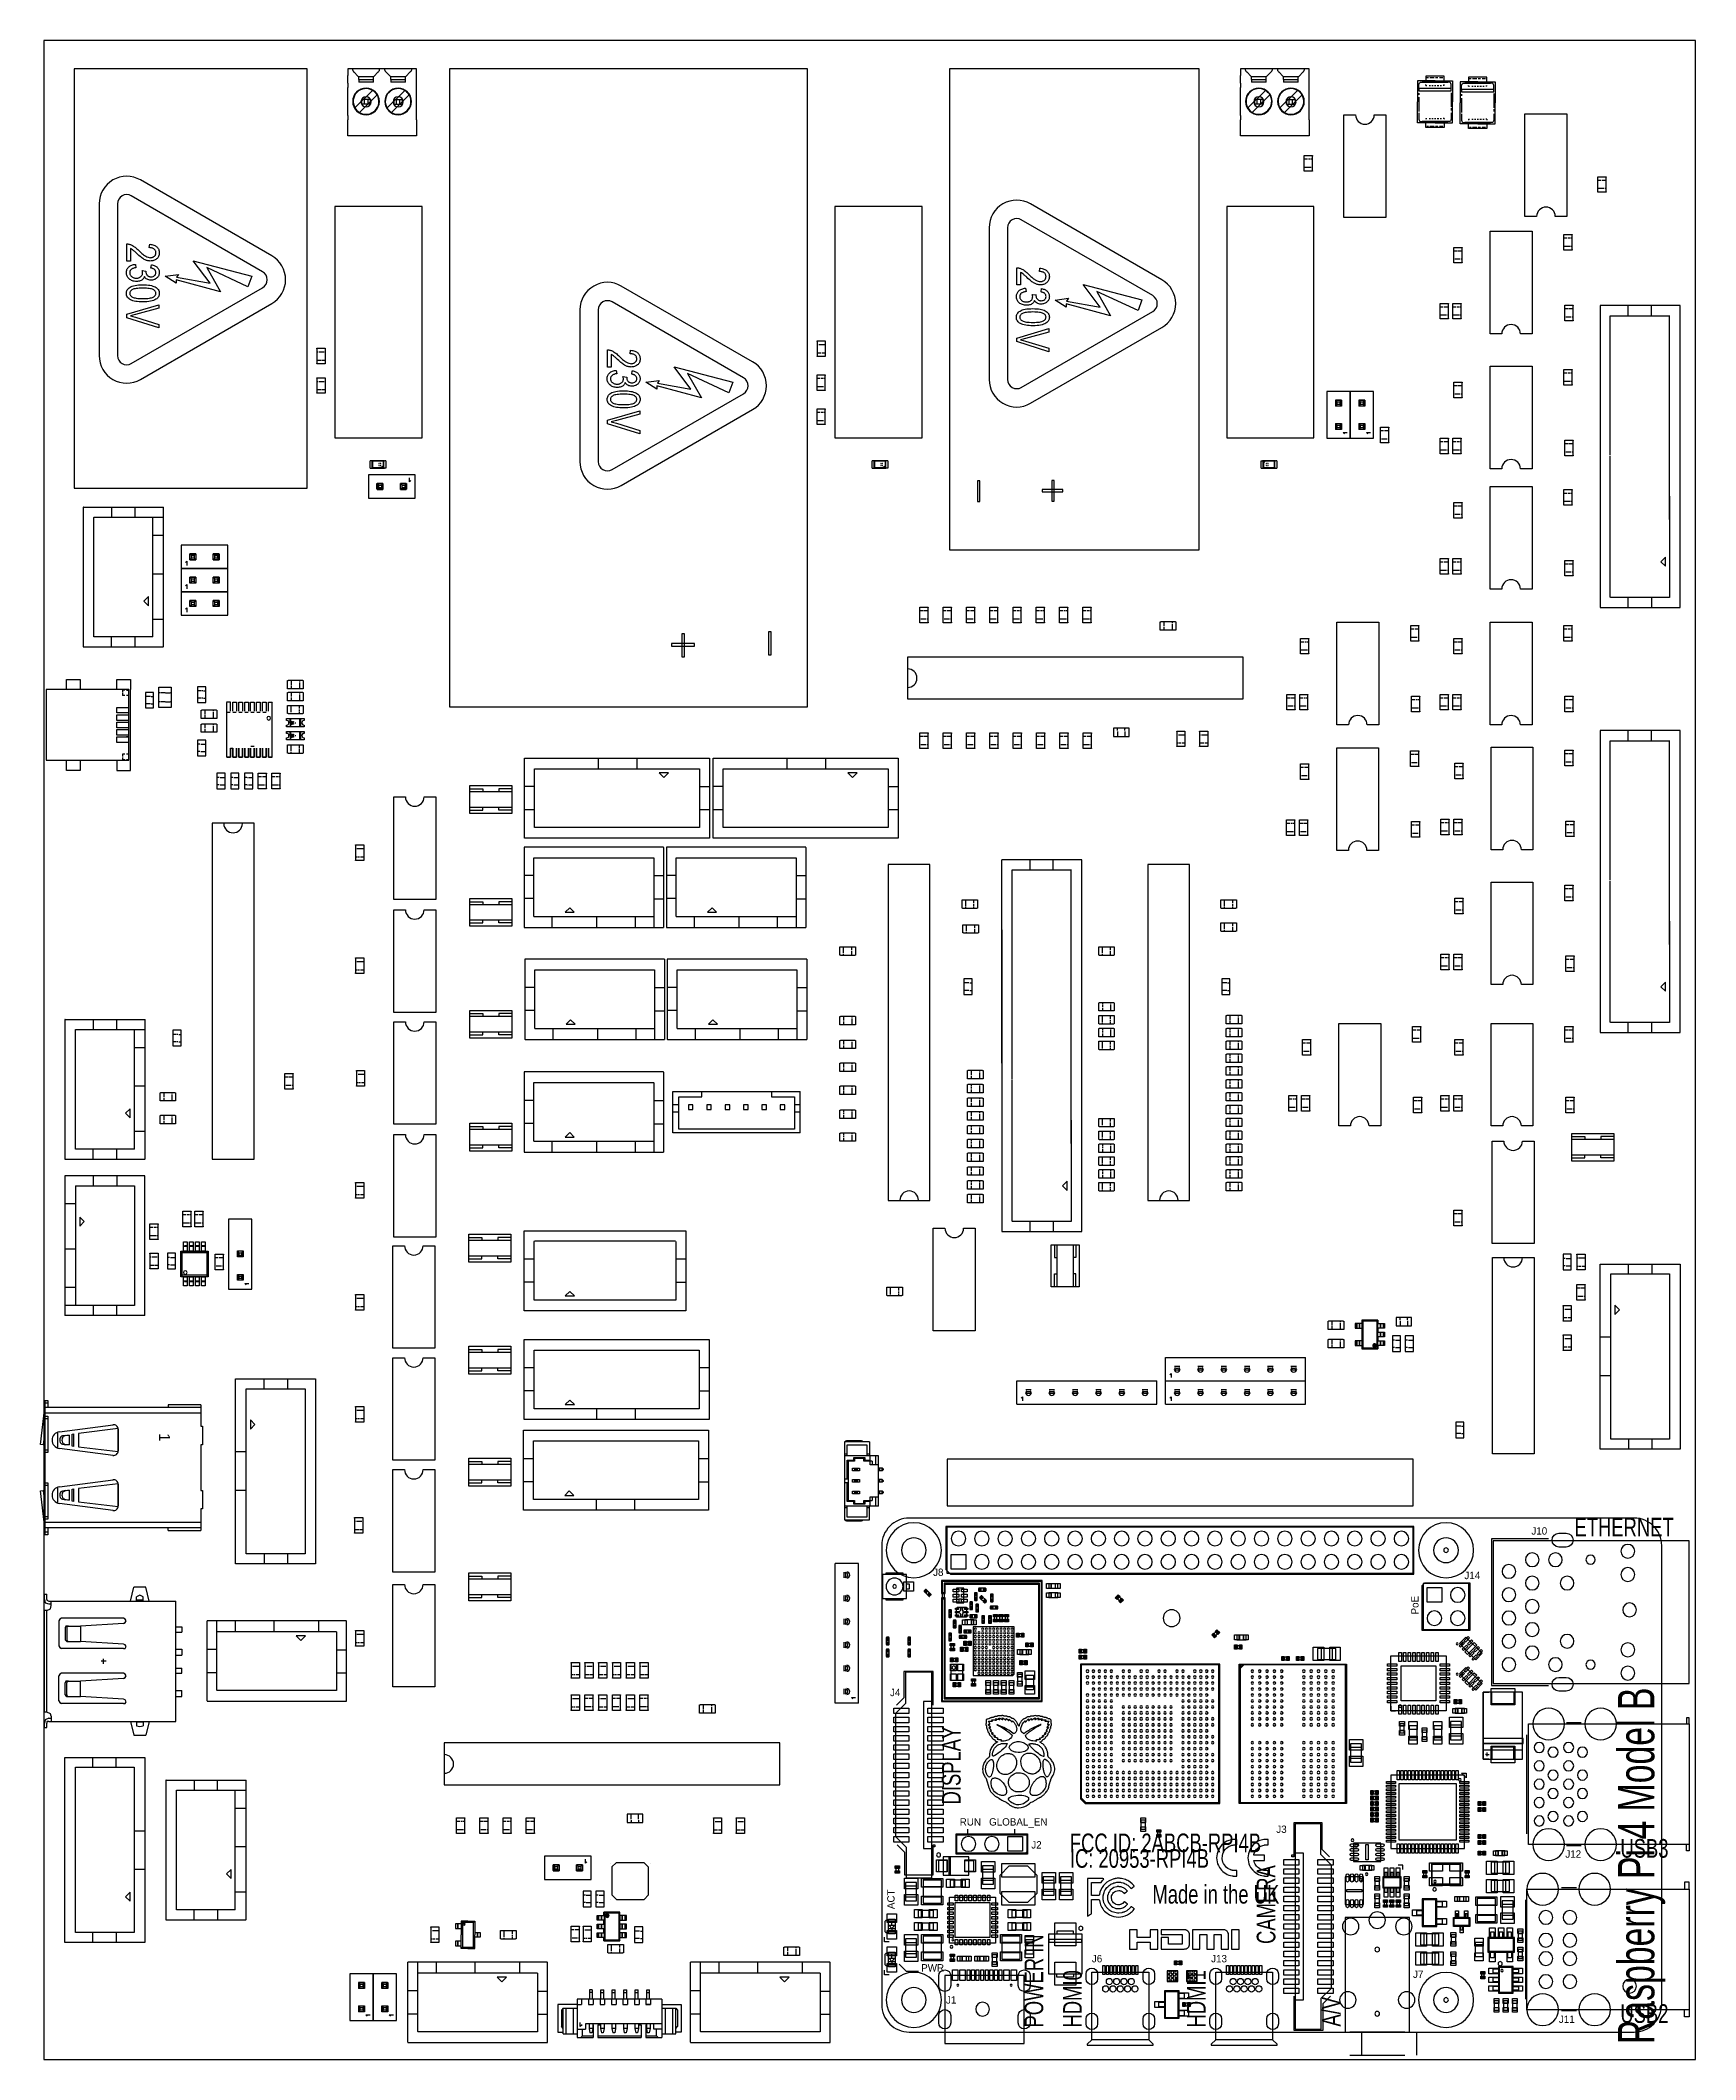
# Model space of a CAD drawing. Extents: x 0 to 180, y 0 to 220.
import ezdxf
from ezdxf.enums import TextEntityAlignment as Align

# ---------------------------------------------------------------- set-up
doc = ezdxf.new("R2010")
doc.units = 0
doc.layers.add('PNPTOOLNIKO', color=7, linetype='CONTINUOUS')

msp = doc.modelspace()

# ---------------------------------------------------------------- texts
at = {"layer": 'PNPTOOLNIKO', "width": 1.041667}
msp.add_text('1', height=1.2, rotation=270, dxfattribs=at).set_placement((12.547, 67.801), align=Align.CENTER)
at = {"layer": 'PNPTOOLNIKO'}
for s, p in [('J10', (162.1, 57.2)), ('J8', (96.9, 52.7)), ('J14', (154.8, 52.35)), ('J4', (92.2, 39.6)), ('RUN', (99.8, 25.5)), ('GLOBAL_EN', (103, 25.5)), ('J3', (134.3, 24.7)), ('J2', (107.6, 23)), ('J12', (165.8, 22)), ('J6', (114.2, 10.6)), ('J13', (127.2, 10.6)), ('PWR', (95.6, 9.6)), ('J7', (149.2, 8.9)), ('J1', (98.3, 6.1)), ('J11', (165.1, 4))]:
    msp.add_text(s, height=0.8, dxfattribs=at).set_placement(p)
at = {"layer": 'PNPTOOLNIKO', "width": 0.738189}
for s, p in [('ETHERNET', (166.8, 57)), ('FCC ID: 2ABCB-RPI4B', (111.8, 22.6)), ('IC: 20953-RPI4B', (111.8, 20.9)), ('USB3', (171.8, 22)), ('Made in the UK', (120.8, 17)), ('USB2', (171.8, 4))]:
    msp.add_text(s, height=2.032, dxfattribs=at).set_placement(p)
at = {"layer": 'PNPTOOLNIKO'}
for s, p in [('PoE', (149.8, 48.5)), ('ACT', (92.7, 16.4))]:
    msp.add_text(s, height=0.8, rotation=90, dxfattribs=at).set_placement(p)
for s, height, width, p in [('Raspberry Pi 4 Model B', 3.962, 0.694094, (175.5, 1.7)), ('DISPLAY', 2.032, 0.738189, (99.9, 27.8)), ('CAMERA', 2.032, 0.738189, (134.2, 12.6)), ('POWER IN', 2.032, 0.738189, (108.9, 3.5)), ('HDMI0', 2.032, 0.738189, (113.1, 3.5)), ('HDMI1', 2.032, 0.738189, (126.6, 3.5)), ('A/V', 2.032, 0.738189, (141.3, 3.6))]:
    msp.add_text(s, height=height, rotation=90, dxfattribs=dict(at, width=width)).set_placement(p)

# ---------------------------------------------------------------- linework, layer by layer
at = {"layer": 'PNPTOOLNIKO'}
for points in [[(180, 0), (180, 220), (0, 220), (0, 0)], [(3.3, 171.2), (28.7, 171.2), (28.7, 216.9), (3.3, 216.9)], [(44.2, 147.4), (83.2, 147.4), (83.2, 216.9), (44.2, 216.9)], [(98.7, 164.5), (125.9, 164.5), (125.9, 216.9), (98.7, 216.9)], [(31.7, 176.7), (41.2, 176.7), (41.2, 201.9), (31.7, 201.9)], [(86.2, 176.7), (95.7, 176.7), (95.7, 201.9), (86.2, 201.9)], [(128.9, 176.7), (138.4, 176.7), (138.4, 201.9), (128.9, 201.9)], [(141.41, 180.155), (140.785, 180.155), (140.785, 180.805), (141.41, 180.805)], [(143.95, 180.155), (143.325, 180.155), (143.325, 180.805), (143.95, 180.805)], [(141.41, 177.605), (140.785, 177.605), (140.785, 178.255), (141.41, 178.255)], [(143.95, 177.605), (143.325, 177.605), (143.325, 178.255), (143.95, 178.255)], [(36.945, 171.725), (36.945, 171.1), (36.295, 171.1), (36.295, 171.725)], [(39.495, 171.725), (39.495, 171.1), (38.845, 171.1), (38.845, 171.725)], [(102, 169.75), (102, 172), (101.75, 172), (101.75, 169.75)], [(110.1, 169.8), (110.1, 172.05), (109.85, 172.05), (109.85, 169.8)], [(111.05, 171.05), (108.8, 171.05), (108.8, 170.8), (111.05, 170.8)], [(15.905, 163.415), (15.905, 164.04), (16.555, 164.04), (16.555, 163.415)], [(18.455, 163.415), (18.455, 164.04), (19.105, 164.04), (19.105, 163.415)], [(176.2, 163.2), (176.7, 162.7), (176.7, 163.7)], [(15.905, 160.875), (15.905, 161.5), (16.555, 161.5), (16.555, 160.875)], [(18.455, 160.875), (18.455, 161.5), (19.105, 161.5), (19.105, 160.875)], [(10.9, 158.9), (11.4, 158.4), (11.4, 159.4)], [(15.905, 158.335), (15.905, 158.96), (16.555, 158.96), (16.555, 158.335)], [(18.455, 158.335), (18.455, 158.96), (19.105, 158.96), (19.105, 158.335)], [(70.9, 154.3), (68.4, 154.3), (68.4, 154), (70.9, 154)], [(69.8, 152.85), (69.8, 155.35), (69.5, 155.35), (69.5, 152.85)], [(79.25, 153.05), (79.25, 155.55), (78.95, 155.55), (78.95, 153.05)], [(94.1, 148.25), (130.7, 148.25), (130.7, 152.8), (94.1, 152.8)], [(67.55, 139.7), (68.05, 140.2), (67.05, 140.2)], [(88.11, 139.7), (88.61, 140.2), (87.61, 140.2)], [(18.35, 134.7), (18.35, 98.1), (22.9, 98.1), (22.9, 134.7)], [(96.55, 93.6), (96.55, 130.2), (92, 130.2), (92, 93.6)], [(124.85, 93.6), (124.85, 130.2), (120.3, 130.2), (120.3, 93.6)], [(57.3, 125.5), (56.8, 125), (57.8, 125)], [(72.81, 125.5), (72.31, 125), (73.31, 125)], [(176.2, 116.9), (176.7, 116.4), (176.7, 117.4)], [(57.4, 113.3), (56.9, 112.8), (57.9, 112.8)], [(72.91, 113.3), (72.41, 112.8), (73.41, 112.8)], [(8.9, 103.1), (9.4, 102.6), (9.4, 103.6)], [(57.3, 101), (56.8, 100.5), (57.8, 100.5)], [(111, 95.2), (111.5, 94.7), (111.5, 95.7)], [(4.4, 91.3), (3.9, 91.8), (3.9, 90.8)], [(22.67, 91.58), (20.13, 91.58), (20.13, 83.96), (22.67, 83.96)], [(17.9, 85.3), (14.9, 85.3), (14.9, 88.1), (17.9, 88.1)], [(21.725, 87.455), (21.1, 87.455), (21.1, 88.105), (21.725, 88.105)], [(157.85, 87.4), (162.4, 87.4), (162.4, 66), (157.85, 66)], [(21.725, 84.905), (21.1, 84.905), (21.1, 85.555), (21.725, 85.555)], [(57.32, 83.7), (56.82, 83.2), (57.82, 83.2)], [(171.7, 81.7), (171.2, 82.2), (171.2, 81.2)], [(143.65, 80.2), (142.9, 80.2), (142.9, 79.7), (143.65, 79.7)], [(145.35, 80.2), (146.1, 80.2), (146.1, 79.7), (145.35, 79.7)], [(145.35, 79.25), (146.1, 79.25), (146.1, 78.75), (145.35, 78.75)], [(143.65, 78.3), (142.9, 78.3), (142.9, 77.8), (143.65, 77.8)], [(145.35, 78.3), (146.1, 78.3), (146.1, 77.8), (145.35, 77.8)], [(57.31, 71.86), (56.81, 71.36), (57.81, 71.36)], [(23, 69.2), (22.5, 69.7), (22.5, 68.7)], [(149.23, 60.33), (149.23, 65.41), (98.43, 65.41), (98.43, 60.33)], [(57.25, 61.96), (56.75, 61.46), (57.75, 61.46)], [(98.87, 53.43), (98.87, 55.03), (100.47, 55.03), (100.47, 53.43)], [(94.75, 51.05), (93.7, 51.05), (93.7, 52.05), (94.75, 52.05)], [(97.8, 50.8), (98.2, 50.8), (98.2, 51.8), (108.4, 51.8), (108.4, 39.4), (98.2, 39.4), (98.2, 50.3), (97.8, 50.3), (97.8, 39), (108.8, 39), (108.8, 52.2), (97.8, 52.2)], [(99.7, 51.25), (99.7, 50.95), (99.1, 50.95), (99.1, 51.25)], [(99.7, 50.7), (99.7, 50.4), (99.1, 50.4), (99.1, 50.7)], [(100.6, 51.25), (100.6, 50.95), (100, 50.95), (100, 51.25)], [(100.6, 50.7), (100.6, 50.4), (100, 50.4), (100, 50.7)], [(109.255, 51.335), (109.255, 51.865), (109.775, 51.865), (109.775, 51.335)], [(109.255, 50.335), (109.255, 50.865), (109.775, 50.865), (109.775, 50.335)], [(110.225, 51.335), (110.225, 51.865), (110.745, 51.865), (110.745, 51.335)], [(110.225, 50.335), (110.225, 50.865), (110.745, 50.865), (110.745, 50.335)], [(116.758, 50.324), (117.076, 50.642), (117.271, 50.447), (116.953, 50.129)], [(150.73, 49.83), (150.73, 51.43), (152.33, 51.43), (152.33, 49.83)], [(99.7, 50.15), (99.7, 49.85), (99.1, 49.85), (99.1, 50.15)], [(99.325, 48.825), (99.775, 48.825), (99.925, 48.97), (99.925, 49.25), (100.075, 49.25), (100.075, 48.975), (100.125, 48.975), (100.125, 48.525), (100.075, 48.525), (100.075, 48.25), (99.925, 48.25), (99.925, 48.53), (99.775, 48.675), (99.325, 48.675)], [(99.325, 49.025), (99.325, 49.175), (99.675, 49.175), (99.675, 49.025)], [(99.325, 48.325), (99.325, 48.475), (99.675, 48.475), (99.675, 48.325)], [(100, 49.85), (100, 50.15), (99.7, 50.15), (99.7, 49.85)], [(100.6, 50.15), (100.6, 49.85), (100, 49.85), (100, 50.15)], [(100.325, 49.025), (100.325, 49.175), (100.675, 49.175), (100.675, 49.025)], [(100.325, 48.675), (100.325, 48.825), (100.675, 48.825), (100.675, 48.675)], [(100.325, 48.325), (100.325, 48.475), (100.675, 48.475), (100.675, 48.325)], [(103.475, 48.5), (103.925, 48.5), (103.925, 48.225), (103.475, 48.225)], [(104.075, 48.5), (104.525, 48.5), (104.525, 48.225), (104.075, 48.225)], [(104.675, 48.5), (105.125, 48.5), (105.125, 48.225), (104.675, 48.225)], [(117.642, 50.076), (117.324, 49.758), (117.129, 49.953), (117.447, 50.271)], [(100.625, 47.915), (100.625, 47.385), (100.105, 47.385), (100.105, 47.915)], [(101.595, 47.915), (101.595, 47.385), (101.075, 47.385), (101.075, 47.915)], [(103.925, 47.7), (103.475, 47.7), (103.475, 47.975), (103.925, 47.975)], [(104.525, 47.7), (104.075, 47.7), (104.075, 47.975), (104.525, 47.975)], [(105.125, 47.7), (104.675, 47.7), (104.675, 47.975), (105.125, 47.975)], [(106, 46.025), (106, 46.475), (106.275, 46.475), (106.275, 46.025)], [(106.8, 46.475), (106.8, 46.025), (106.525, 46.025), (106.525, 46.475)], [(127.576, 45.958), (127.258, 46.276), (127.453, 46.471), (127.771, 46.153)], [(127.824, 46.842), (128.142, 46.524), (127.947, 46.329), (127.629, 46.647)], [(129.755, 45.735), (129.755, 46.265), (130.275, 46.265), (130.275, 45.735)], [(130.725, 45.735), (130.725, 46.265), (131.245, 46.265), (131.245, 45.735)], [(28, 45.657), (28.5, 46.157), (27.5, 46.157)], [(98.775, 45.35), (99.225, 45.35), (99.225, 45.075), (98.775, 45.075)], [(99.225, 44.55), (98.775, 44.55), (98.775, 44.825), (99.225, 44.825)], [(99.9, 44.475), (99.9, 44.925), (100.175, 44.925), (100.175, 44.475)], [(100.25, 45.125), (100.25, 45.575), (100.525, 45.575), (100.525, 45.125)], [(100.7, 44.925), (100.7, 44.475), (100.425, 44.475), (100.425, 44.925)], [(101.05, 45.575), (101.05, 45.125), (100.775, 45.125), (100.775, 45.575)], [(106.105, 44.135), (106.105, 44.665), (106.625, 44.665), (106.625, 44.135)], [(107, 44.975), (107, 45.425), (107.275, 45.425), (107.275, 44.975)], [(107.075, 44.135), (107.075, 44.665), (107.595, 44.665), (107.595, 44.135)], [(107.8, 45.425), (107.8, 44.975), (107.525, 44.975), (107.525, 45.425)], [(112.8, 44.275), (112.8, 44.725), (113.075, 44.725), (113.075, 44.275)], [(112.8, 43.625), (112.8, 44.075), (113.075, 44.075), (113.075, 43.625)], [(113.6, 44.725), (113.6, 44.275), (113.325, 44.275), (113.325, 44.725)], [(113.6, 44.075), (113.6, 43.625), (113.325, 43.625), (113.325, 44.075)], [(129.75, 44.725), (129.75, 45.175), (130.025, 45.175), (130.025, 44.725)], [(130.55, 45.175), (130.55, 44.725), (130.275, 44.725), (130.275, 45.175)], [(138.325, 43.475), (138.325, 44.925), (139.475, 44.925), (139.475, 43.475)], [(140.125, 43.475), (140.125, 44.925), (141.275, 44.925), (141.275, 43.475)], [(147.93, 43.375), (147.67, 43.375), (147.67, 44.365), (147.93, 44.365)], [(148.43, 43.375), (148.17, 43.375), (148.17, 44.365), (148.43, 44.365)], [(148.93, 43.375), (148.67, 43.375), (148.67, 44.365), (148.93, 44.365)], [(149.43, 43.375), (149.17, 43.375), (149.17, 44.365), (149.43, 44.365)], [(149.93, 43.375), (149.67, 43.375), (149.67, 44.365), (149.93, 44.365)], [(150.43, 43.375), (150.17, 43.375), (150.17, 44.365), (150.43, 44.365)], [(150.93, 43.375), (150.67, 43.375), (150.67, 44.365), (150.93, 44.365)], [(151.43, 43.375), (151.17, 43.375), (151.17, 44.365), (151.43, 44.365)], [(151.93, 43.375), (151.67, 43.375), (151.67, 44.365), (151.93, 44.365)], [(154.217, 45.072), (154.662, 45.518), (154.804, 45.376), (154.358, 44.931)], [(154.57, 44.719), (155.016, 45.164), (155.157, 45.023), (154.712, 44.577)], [(154.782, 45.638), (155.228, 46.083), (155.369, 45.942), (154.924, 45.496)], [(154.846, 44.429), (155.871, 45.454), (156.154, 45.171), (155.129, 44.146)], [(155.136, 45.284), (155.581, 45.73), (155.723, 45.588), (155.277, 45.143)], [(155.277, 44.012), (155.723, 44.457), (155.864, 44.316), (155.419, 43.87)], [(155.631, 43.658), (156.076, 44.104), (156.218, 43.962), (155.772, 43.517)], [(155.843, 44.577), (156.288, 45.023), (156.43, 44.881), (155.984, 44.436)], [(156.196, 44.224), (156.642, 44.669), (156.783, 44.528), (156.338, 44.082)], [(98.8, 43.325), (98.8, 43.775), (99.075, 43.775), (99.075, 43.325)], [(99.4, 42.35), (98.8, 42.35), (98.8, 43.1), (99.4, 43.1)], [(99.4, 41.3), (98.8, 41.3), (98.8, 42.05), (99.4, 42.05)], [(99.6, 43.775), (99.6, 43.325), (99.325, 43.325), (99.325, 43.775)], [(100.2, 42.35), (99.6, 42.35), (99.6, 43.1), (100.2, 43.1)], [(100.2, 41.3), (99.6, 41.3), (99.6, 42.05), (100.2, 42.05)], [(106.615, 41.675), (106.085, 41.675), (106.085, 42.195), (106.615, 42.195)], [(106.35, 43.025), (106.35, 43.475), (106.625, 43.475), (106.625, 43.025)], [(107.15, 43.475), (107.15, 43.025), (106.875, 43.025), (106.875, 43.475)], [(106.95, 42.375), (107.95, 42.375), (107.95, 41.425), (106.95, 41.425)], [(130.3, 43.05), (130.3, 42.65), (130.7, 43.05)], [(134.9, 43.475), (134.9, 43.925), (135.175, 43.925), (135.175, 43.475)], [(135.7, 43.925), (135.7, 43.475), (135.425, 43.475), (135.425, 43.925)], [(136.5, 43.475), (136.5, 43.925), (136.775, 43.925), (136.775, 43.475)], [(137.3, 43.925), (137.3, 43.475), (137.025, 43.475), (137.025, 43.925)], [(147.425, 43.13), (147.425, 42.87), (146.435, 42.87), (146.435, 43.13)], [(147.425, 42.63), (147.425, 42.37), (146.435, 42.37), (146.435, 42.63)], [(147.425, 42.13), (147.425, 41.87), (146.435, 41.87), (146.435, 42.13)], [(151.7, 42.9), (151.7, 39.1), (147.9, 39.1), (147.9, 42.9)], [(153.165, 43.13), (153.165, 42.87), (152.175, 42.87), (152.175, 43.13)], [(153.165, 42.63), (153.165, 42.37), (152.175, 42.37), (152.175, 42.63)], [(153.165, 42.13), (153.165, 41.87), (152.175, 41.87), (152.175, 42.13)], [(154.217, 41.772), (154.662, 42.218), (154.804, 42.076), (154.358, 41.631)], [(154.57, 41.419), (155.016, 41.864), (155.157, 41.723), (154.712, 41.277)], [(154.782, 42.338), (155.228, 42.783), (155.369, 42.642), (154.924, 42.196)], [(154.846, 41.129), (155.871, 42.154), (156.154, 41.871), (155.129, 40.846)], [(155.136, 41.984), (155.581, 42.43), (155.723, 42.288), (155.277, 41.843)], [(99.1, 40.625), (99.1, 41.075), (99.375, 41.075), (99.375, 40.625)], [(99.9, 41.075), (99.9, 40.625), (99.625, 40.625), (99.625, 41.075)], [(101.075, 41.5), (101.525, 41.5), (101.525, 41.225), (101.075, 41.225)], [(101.525, 40.7), (101.075, 40.7), (101.075, 40.975), (101.525, 40.975)], [(102.635, 41.295), (103.165, 41.295), (103.165, 40.775), (102.635, 40.775)], [(102.635, 40.325), (103.165, 40.325), (103.165, 39.805), (102.635, 39.805)], [(103.485, 41.295), (104.015, 41.295), (104.015, 40.775), (103.485, 40.775)], [(103.485, 40.325), (104.015, 40.325), (104.015, 39.805), (103.485, 39.805)], [(104.335, 41.295), (104.865, 41.295), (104.865, 40.775), (104.335, 40.775)], [(104.335, 40.325), (104.865, 40.325), (104.865, 39.805), (104.335, 39.805)], [(105.185, 41.295), (105.715, 41.295), (105.715, 40.775), (105.185, 40.775)], [(105.185, 40.325), (105.715, 40.325), (105.715, 39.805), (105.185, 39.805)], [(106.615, 40.705), (106.085, 40.705), (106.085, 41.225), (106.615, 41.225)], [(106.95, 40.775), (107.95, 40.775), (107.95, 39.825), (106.95, 39.825)], [(147.425, 41.63), (147.425, 41.37), (146.435, 41.37), (146.435, 41.63)], [(147.425, 41.13), (147.425, 40.87), (146.435, 40.87), (146.435, 41.13)], [(147.425, 40.63), (147.425, 40.37), (146.435, 40.37), (146.435, 40.63)], [(147.425, 40.13), (147.425, 39.87), (146.435, 39.87), (146.435, 40.13)], [(147.425, 39.63), (147.425, 39.37), (146.435, 39.37), (146.435, 39.63)], [(153.165, 41.63), (153.165, 41.37), (152.175, 41.37), (152.175, 41.63)], [(153.165, 41.13), (153.165, 40.87), (152.175, 40.87), (152.175, 41.13)], [(153.165, 40.63), (153.165, 40.37), (152.175, 40.37), (152.175, 40.63)], [(153.165, 40.13), (153.165, 39.87), (152.175, 39.87), (152.175, 40.13)], [(153.165, 39.63), (153.165, 39.37), (152.175, 39.37), (152.175, 39.63)], [(155.277, 40.712), (155.723, 41.157), (155.864, 41.016), (155.419, 40.57)], [(155.631, 40.358), (156.076, 40.804), (156.218, 40.662), (155.772, 40.217)], [(155.843, 41.277), (156.288, 41.723), (156.43, 41.581), (155.984, 41.136)], [(156.196, 40.924), (156.642, 41.369), (156.783, 41.228), (156.338, 40.782)], [(160.3, 38.65), (157.7, 38.65), (157.7, 40.45), (160.3, 40.45)], [(92.615, 38.3), (94.265, 38.3), (94.265, 37.7), (92.615, 37.7)], [(96.335, 38.3), (97.985, 38.3), (97.985, 37.7), (96.335, 37.7)], [(104.352, 37.464), (104.325, 37.454), (104.31, 37.45), (104.294, 37.447), (104.279, 37.444), (104.264, 37.443), (104.25, 37.441), (104.237, 37.441), (104.225, 37.442), (104.101, 37.449), (104.051, 37.45), (104.008, 37.449), (103.971, 37.446), (103.939, 37.44), (103.913, 37.433), (103.89, 37.423), (103.871, 37.411), (103.847, 37.395), (103.836, 37.389), (103.825, 37.384), (103.814, 37.381), (103.804, 37.379), (103.793, 37.378), (103.783, 37.378), (103.773, 37.379), (103.72, 37.382), (103.69, 37.379), (103.66, 37.374), (103.63, 37.366), (103.601, 37.357), (103.576, 37.346), (103.555, 37.335), (103.54, 37.322), (103.524, 37.308), (103.514, 37.303), (103.503, 37.299), (103.491, 37.296), (103.476, 37.293), (103.458, 37.291), (103.438, 37.29), (103.415, 37.29), (103.332, 37.284), (103.291, 37.277), (103.251, 37.268), (103.213, 37.256), (103.177, 37.242), (103.144, 37.227), (103.115, 37.209), (103.089, 37.19), (103.062, 37.17), (103.049, 37.162), (103.034, 37.154), (103.019, 37.149), (103.002, 37.144), (102.984, 37.14), (102.963, 37.136), (102.941, 37.133), (102.814, 37.104), (102.766, 37.079), (102.728, 37.046), (102.7, 37.007), (102.683, 36.96), (102.675, 36.906), (102.678, 36.845), (102.691, 36.777), (102.699, 36.74), (102.7, 36.725), (102.7, 36.711), (102.699, 36.697), (102.696, 36.684), (102.69, 36.669), (102.683, 36.653), (102.674, 36.635), (102.65, 36.58), (102.644, 36.556), (102.641, 36.532), (102.643, 36.508), (102.648, 36.483), (102.657, 36.456), (102.669, 36.426), (102.686, 36.392), (102.707, 36.35), (102.714, 36.333), (102.719, 36.318), (102.723, 36.304), (102.725, 36.29), (102.725, 36.278), (102.723, 36.265), (102.72, 36.252), (102.715, 36.205), (102.717, 36.179), (102.722, 36.153), (102.73, 36.125), (102.741, 36.096), (102.755, 36.066), (102.771, 36.036), (102.791, 36.006), (102.811, 35.971), (102.82, 35.955), (102.826, 35.939), (102.832, 35.924), (102.836, 35.908), (102.839, 35.892), (102.841, 35.876), (102.841, 35.859), (102.847, 35.799), (102.853, 35.771), (102.863, 35.745), (102.875, 35.718), (102.89, 35.693), (102.907, 35.668), (102.928, 35.643), (102.951, 35.619), (102.975, 35.594), (102.984, 35.582), (102.992, 35.57), (102.999, 35.559), (103.004, 35.547), (103.007, 35.536), (103.009, 35.525), (103.01, 35.514), (103.022, 35.449), (103.036, 35.415), (103.055, 35.381), (103.08, 35.347), (103.109, 35.313), (103.143, 35.28), (103.182, 35.247), (103.224, 35.216), (103.244, 35.201), (103.252, 35.193), (103.26, 35.185), (103.267, 35.177), (103.272, 35.17), (103.277, 35.163), (103.279, 35.157), (103.28, 35.152), (103.291, 35.11), (103.304, 35.084), (103.32, 35.057), (103.338, 35.03), (103.358, 35.004), (103.379, 34.981), (103.399, 34.962), (103.418, 34.947), (103.442, 34.934), (103.455, 34.928), (103.468, 34.921), (103.482, 34.915), (103.496, 34.909), (103.51, 34.904), (103.523, 34.899), (103.535, 34.895), (103.563, 34.884), (103.575, 34.877), (103.585, 34.869), (103.595, 34.86), (103.604, 34.849), (103.612, 34.837), (103.62, 34.822), (103.628, 34.806), (103.658, 34.756), (103.678, 34.733), (103.701, 34.713), (103.727, 34.694), (103.756, 34.677), (103.788, 34.662), (103.822, 34.649), (103.859, 34.638), (103.94, 34.618), (103.817, 34.541), (103.593, 34.376), (103.497, 34.288), (103.411, 34.196), (103.334, 34.099), (103.268, 33.997), (103.21, 33.891), (103.162, 33.779), (103.123, 33.661), (103.096, 33.551), (103.083, 33.49), (103.072, 33.426), (103.062, 33.362), (103.055, 33.299), (103.049, 33.239), (103.045, 33.183), (103.044, 33.133), (103.036, 33.069), (103.028, 33.038), (103.016, 33.007), (103.002, 32.979), (102.985, 32.953), (102.966, 32.93), (102.945, 32.91), (102.922, 32.893), (102.859, 32.846), (102.82, 32.81), (102.779, 32.77), (102.737, 32.726), (102.695, 32.681), (102.656, 32.636), (102.622, 32.593), (102.593, 32.554), (102.475, 32.357), (102.428, 32.258), (102.389, 32.158), (102.357, 32.058), (102.332, 31.955), (102.315, 31.849), (102.305, 31.741), (102.301, 31.629), (102.316, 31.414), (102.336, 31.31), (102.362, 31.208), (102.396, 31.108), (102.438, 31.01), (102.486, 30.915), (102.543, 30.822), (102.607, 30.732), (102.644, 30.678), (102.66, 30.653), (102.674, 30.63), (102.685, 30.607), (102.695, 30.584), (102.704, 30.561), (102.712, 30.538), (102.718, 30.514), (102.732, 30.461), (102.742, 30.425), (102.754, 30.383), (102.768, 30.337), (102.783, 30.288), (102.798, 30.238), (102.815, 30.186), (102.831, 30.134), (102.865, 30.029), (102.881, 29.977), (102.896, 29.926), (102.91, 29.877), (102.923, 29.832), (102.934, 29.793), (102.943, 29.759), (102.949, 29.732), (103, 29.557), (103.035, 29.47), (103.075, 29.385), (103.121, 29.301), (103.172, 29.219), (103.229, 29.139), (103.291, 29.062), (103.358, 28.986), (103.479, 28.869), (103.544, 28.814), (103.609, 28.762), (103.674, 28.716), (103.739, 28.674), (103.801, 28.638), (103.86, 28.608), (103.915, 28.586), (103.941, 28.573), (103.96, 28.563), (103.982, 28.55), (104.007, 28.534), (104.033, 28.517), (104.06, 28.499), (104.088, 28.48), (104.116, 28.46), (104.293, 28.338), (104.378, 28.285), (104.46, 28.235), (104.541, 28.19), (104.621, 28.148), (104.7, 28.11), (104.779, 28.074), (104.858, 28.041), (104.903, 28.02), (104.927, 28.007), (104.952, 27.992), (104.977, 27.976), (105.002, 27.958), (105.027, 27.939), (105.052, 27.919), (105.078, 27.898), (105.185, 27.807), (105.233, 27.769), (105.28, 27.735), (105.326, 27.704), (105.372, 27.676), (105.421, 27.648), (105.472, 27.621), (105.528, 27.594), (105.678, 27.53), (105.749, 27.506), (105.821, 27.486), (105.893, 27.47), (105.967, 27.458), (106.045, 27.45), (106.128, 27.445), (106.217, 27.444), (106.509, 27.464), (106.646, 27.491), (106.777, 27.53), (106.904, 27.581), (107.029, 27.645), (107.152, 27.722), (107.275, 27.813), (107.398, 27.918), (107.438, 27.951), (107.46, 27.967), (107.482, 27.982), (107.505, 27.996), (107.527, 28.01), (107.55, 28.022), (107.571, 28.032), (107.592, 28.041), (107.725, 28.098), (107.798, 28.134), (107.874, 28.173), (107.951, 28.214), (108.028, 28.258), (108.103, 28.304), (108.175, 28.35), (108.244, 28.396), (108.32, 28.447), (108.362, 28.474), (108.404, 28.5), (108.445, 28.526), (108.486, 28.55), (108.523, 28.572), (108.558, 28.591), (108.588, 28.607), (108.7, 28.668), (108.753, 28.7), (108.804, 28.734), (108.854, 28.77), (108.903, 28.809), (108.951, 28.85), (109, 28.894), (109.049, 28.941), (109.202, 29.111), (109.268, 29.199), (109.326, 29.29), (109.378, 29.385), (109.423, 29.484), (109.463, 29.588), (109.496, 29.698), (109.525, 29.813), (109.54, 29.877), (109.55, 29.916), (109.562, 29.958), (109.575, 30.002), (109.588, 30.046), (109.602, 30.091), (109.617, 30.135), (109.631, 30.176), (109.659, 30.259), (109.672, 30.301), (109.685, 30.342), (109.697, 30.38), (109.707, 30.416), (109.716, 30.448), (109.722, 30.475), (109.727, 30.497), (109.739, 30.543), (109.747, 30.565), (109.755, 30.586), (109.765, 30.607), (109.777, 30.628), (109.79, 30.648), (109.804, 30.669), (109.82, 30.691), (109.998, 30.975), (110.062, 31.123), (110.11, 31.273), (110.141, 31.427), (110.156, 31.582), (110.153, 31.74), (110.134, 31.898), (110.098, 32.058), (110.024, 32.259), (109.975, 32.36), (109.918, 32.458), (109.857, 32.553), (109.791, 32.642), (109.723, 32.722), (109.652, 32.793), (109.582, 32.851), (109.507, 32.914), (109.479, 32.945), (109.455, 32.977), (109.437, 33.009), (109.423, 33.044), (109.414, 33.081), (109.408, 33.12), (109.406, 33.164), (109.397, 33.321), (109.387, 33.401), (109.373, 33.482), (109.355, 33.562), (109.334, 33.641), (109.31, 33.717), (109.283, 33.791), (109.253, 33.86), (109.161, 34.03), (109.109, 34.109), (109.051, 34.183), (108.987, 34.254), (108.918, 34.323), (108.842, 34.389), (108.759, 34.454), (108.669, 34.517), (108.62, 34.55), (108.598, 34.565), (108.578, 34.578), (108.562, 34.59), (108.548, 34.6), (108.538, 34.608), (108.531, 34.614), (108.529, 34.617), (108.533, 34.62), (108.539, 34.622), (108.546, 34.624), (108.554, 34.627), (108.565, 34.63), (108.576, 34.634), (108.588, 34.637), (108.601, 34.64), (108.669, 34.664), (108.699, 34.679), (108.728, 34.697), (108.753, 34.716), (108.776, 34.737), (108.796, 34.759), (108.813, 34.782), (108.826, 34.807), (108.842, 34.839), (108.85, 34.852), (108.859, 34.862), (108.87, 34.872), (108.882, 34.88), (108.896, 34.887), (108.912, 34.895), (108.93, 34.902), (108.999, 34.93), (109.029, 34.947), (109.056, 34.967), (109.08, 34.988), (109.102, 35.012), (109.121, 35.038), (109.138, 35.068), (109.153, 35.099), (109.172, 35.138), (109.182, 35.155), (109.193, 35.172), (109.205, 35.187), (109.217, 35.202), (109.231, 35.215), (109.245, 35.228), (109.26, 35.239), (109.323, 35.292), (109.349, 35.319), (109.372, 35.347), (109.392, 35.374), (109.408, 35.402), (109.421, 35.43), (109.43, 35.458), (109.435, 35.486), (109.442, 35.52), (109.446, 35.536), (109.453, 35.551), (109.46, 35.566), (109.47, 35.581), (109.481, 35.596), (109.494, 35.611), (109.509, 35.627), (109.552, 35.677), (109.568, 35.701), (109.582, 35.725), (109.592, 35.749), (109.6, 35.774), (109.605, 35.8), (109.608, 35.827), (109.609, 35.857), (109.611, 35.889), (109.614, 35.904), (109.619, 35.92), (109.625, 35.936), (109.633, 35.952), (109.642, 35.969), (109.653, 35.988), (109.666, 36.007), (109.702, 36.068), (109.716, 36.099), (109.727, 36.129), (109.734, 36.158), (109.738, 36.186), (109.739, 36.213), (109.736, 36.238), (109.73, 36.26), (109.725, 36.281), (109.725, 36.291), (109.726, 36.301), (109.728, 36.312), (109.732, 36.323), (109.738, 36.336), (109.746, 36.35), (109.756, 36.365), (109.788, 36.426), (109.799, 36.456), (109.805, 36.486), (109.807, 36.516), (109.806, 36.546), (109.8, 36.577), (109.791, 36.608), (109.778, 36.638), (109.761, 36.676), (109.756, 36.692), (109.752, 36.705), (109.751, 36.718), (109.75, 36.73), (109.752, 36.743), (109.755, 36.756), (109.759, 36.77), (109.773, 36.827), (109.776, 36.856), (109.777, 36.885), (109.775, 36.914), (109.771, 36.942), (109.764, 36.969), (109.755, 36.993), (109.744, 37.015), (109.711, 37.056), (109.691, 37.074), (109.668, 37.089), (109.643, 37.102), (109.614, 37.112), (109.582, 37.121), (109.548, 37.128), (109.509, 37.133), (109.469, 37.138), (109.451, 37.142), (109.435, 37.146), (109.42, 37.152), (109.406, 37.157), (109.394, 37.164), (109.383, 37.172), (109.373, 37.18), (109.321, 37.22), (109.294, 37.236), (109.265, 37.25), (109.234, 37.26), (109.2, 37.269), (109.164, 37.276), (109.124, 37.281), (109.079, 37.285), (109.019, 37.29), (108.995, 37.293), (108.974, 37.297), (108.956, 37.301), (108.94, 37.306), (108.927, 37.312), (108.915, 37.319), (108.905, 37.327), (108.868, 37.352), (108.845, 37.362), (108.819, 37.37), (108.792, 37.377), (108.764, 37.381), (108.737, 37.384), (108.71, 37.384), (108.686, 37.381), (108.661, 37.379), (108.65, 37.379), (108.639, 37.381), (108.628, 37.383), (108.617, 37.388), (108.606, 37.393), (108.595, 37.4), (108.583, 37.408), (108.531, 37.435), (108.5, 37.444), (108.466, 37.451), (108.43, 37.455), (108.393, 37.457), (108.356, 37.455), (108.319, 37.451), (108.282, 37.443), (108.243, 37.434), (108.226, 37.432), (108.21, 37.432), (108.195, 37.434), (108.178, 37.438), (108.16, 37.443), (108.138, 37.451), (108.114, 37.46), (108.024, 37.497), (107.918, 37.459), (107.867, 37.441), (107.843, 37.434), (107.82, 37.429), (107.796, 37.426), (107.772, 37.423), (107.746, 37.422), (107.718, 37.421), (107.687, 37.422), (107.626, 37.422), (107.602, 37.421), (107.58, 37.419), (107.561, 37.415), (107.542, 37.41), (107.523, 37.403), (107.503, 37.394), (107.481, 37.383), (107.441, 37.364), (107.422, 37.358), (107.403, 37.352), (107.384, 37.348), (107.364, 37.344), (107.343, 37.342), (107.32, 37.341), (107.295, 37.34), (107.221, 37.336), (107.188, 37.33), (107.158, 37.321), (107.129, 37.308), (107.102, 37.293), (107.074, 37.273), (107.047, 37.25), (107.018, 37.222), (106.986, 37.191), (106.972, 37.179), (106.958, 37.171), (106.945, 37.164), (106.932, 37.16), (106.917, 37.157), (106.9, 37.155), (106.882, 37.155), (106.828, 37.147), (106.8, 37.137), (106.772, 37.122), (106.742, 37.103), (106.709, 37.078), (106.675, 37.047), (106.637, 37.01), (106.596, 36.968), (106.506, 36.861), (106.465, 36.805), (106.426, 36.747), (106.39, 36.687), (106.356, 36.624), (106.325, 36.558), (106.295, 36.489), (106.267, 36.416), (106.228, 36.309), (106.183, 36.426), (106.102, 36.606), (106.057, 36.691), (106.009, 36.771), (105.958, 36.846), (105.905, 36.916), (105.85, 36.979), (105.794, 37.035), (105.737, 37.084), (105.693, 37.117), (105.674, 37.129), (105.657, 37.138), (105.641, 37.145), (105.625, 37.15), (105.609, 37.153), (105.591, 37.154), (105.572, 37.155), (105.535, 37.157), (105.52, 37.159), (105.506, 37.164), (105.493, 37.17), (105.48, 37.179), (105.465, 37.19), (105.45, 37.204), (105.432, 37.222), (105.376, 37.273), (105.349, 37.293), (105.321, 37.308), (105.293, 37.321), (105.263, 37.33), (105.23, 37.336), (105.195, 37.339), (105.157, 37.34), (105.109, 37.342), (105.088, 37.344), (105.068, 37.348), (105.049, 37.352), (105.031, 37.358), (105.012, 37.365), (104.993, 37.374), (104.973, 37.384), (104.931, 37.405), (104.913, 37.412), (104.896, 37.417), (104.878, 37.42), (104.858, 37.422), (104.836, 37.422), (104.81, 37.42), (104.78, 37.418), (104.728, 37.415), (104.705, 37.414), (104.685, 37.416), (104.666, 37.418), (104.649, 37.421), (104.631, 37.426), (104.613, 37.432), (104.595, 37.44), (104.527, 37.466), (104.498, 37.475), (104.471, 37.48), (104.446, 37.482), (104.423, 37.482), (104.399, 37.479), (104.376, 37.472)], [(147.425, 39.13), (147.425, 38.87), (146.435, 38.87), (146.435, 39.13)], [(147.93, 37.635), (147.67, 37.635), (147.67, 38.625), (147.93, 38.625)], [(148.43, 37.635), (148.17, 37.635), (148.17, 38.625), (148.43, 38.625)], [(148.93, 37.635), (148.67, 37.635), (148.67, 38.625), (148.93, 38.625)], [(149.43, 37.635), (149.17, 37.635), (149.17, 38.625), (149.43, 38.625)], [(149.93, 37.635), (149.67, 37.635), (149.67, 38.625), (149.93, 38.625)], [(150.43, 37.635), (150.17, 37.635), (150.17, 38.625), (150.43, 38.625)], [(150.93, 37.635), (150.67, 37.635), (150.67, 38.625), (150.93, 38.625)], [(151.43, 37.635), (151.17, 37.635), (151.17, 38.625), (151.43, 38.625)], [(151.93, 37.635), (151.67, 37.635), (151.67, 38.625), (151.93, 38.625)], [(153.165, 39.13), (153.165, 38.87), (152.175, 38.87), (152.175, 39.13)], [(153.555, 37.735), (153.555, 38.265), (154.075, 38.265), (154.075, 37.735)], [(153.7, 38.775), (153.7, 39.225), (153.975, 39.225), (153.975, 38.775)], [(154.5, 39.225), (154.5, 38.775), (154.225, 38.775), (154.225, 39.225)], [(154.525, 37.735), (154.525, 38.265), (155.045, 38.265), (155.045, 37.735)], [(92.615, 37.3), (94.265, 37.3), (94.265, 36.7), (92.615, 36.7)], [(92.615, 36.3), (94.265, 36.3), (94.265, 35.7), (92.615, 35.7)], [(92.615, 35.3), (94.265, 35.3), (94.265, 34.7), (92.615, 34.7)], [(96.335, 37.3), (97.985, 37.3), (97.985, 36.7), (96.335, 36.7)], [(96.335, 36.3), (97.985, 36.3), (97.985, 35.7), (96.335, 35.7)], [(96.335, 35.3), (97.985, 35.3), (97.985, 34.7), (96.335, 34.7)], [(104.58, 37.167), (104.605, 37.151), (104.62, 37.141), (104.636, 37.13), (104.653, 37.118), (104.67, 37.105), (104.687, 37.092), (104.703, 37.08), (104.718, 37.067), (104.747, 37.045), (104.76, 37.035), (104.773, 37.026), (104.784, 37.018), (104.794, 37.012), (104.802, 37.007), (104.808, 37.004), (104.812, 37.003), (104.831, 37.014), (104.839, 37.026), (104.845, 37.041), (104.851, 37.059), (104.854, 37.077), (104.855, 37.096), (104.854, 37.114), (104.85, 37.13), (104.845, 37.144), (104.843, 37.151), (104.842, 37.157), (104.841, 37.162), (104.84, 37.166), (104.841, 37.169), (104.842, 37.171), (104.843, 37.172), (104.873, 37.158), (104.897, 37.142), (104.924, 37.122), (104.954, 37.098), (104.984, 37.073), (105.014, 37.047), (105.041, 37.022), (105.064, 36.998), (105.099, 36.961), (105.112, 36.949), (105.123, 36.941), (105.132, 36.936), (105.139, 36.935), (105.146, 36.937), (105.153, 36.942), (105.16, 36.949), (105.169, 36.963), (105.173, 36.972), (105.177, 36.982), (105.181, 36.992), (105.184, 37.003), (105.187, 37.015), (105.189, 37.026), (105.191, 37.037), (105.196, 37.096), (105.272, 37.02), (105.303, 36.988), (105.321, 36.969), (105.34, 36.95), (105.359, 36.929), (105.378, 36.909), (105.396, 36.889), (105.413, 36.87), (105.428, 36.853), (105.51, 36.762), (105.564, 36.903), (105.621, 36.848), (105.719, 36.733), (105.768, 36.662), (105.816, 36.586), (105.862, 36.506), (105.903, 36.424), (105.939, 36.343), (105.969, 36.265), (105.99, 36.193), (106.013, 36.009), (106.005, 35.921), (105.986, 35.838), (105.956, 35.761), (105.914, 35.69), (105.863, 35.626), (105.801, 35.571), (105.729, 35.526), (105.701, 35.514), (105.689, 35.511), (105.677, 35.513), (105.664, 35.518), (105.648, 35.527), (105.628, 35.541), (105.603, 35.56), (105.572, 35.585), (105.304, 35.78), (105.148, 35.88), (104.981, 35.98), (104.806, 36.077), (104.624, 36.171), (104.44, 36.26), (104.256, 36.343), (104.073, 36.417), (103.918, 36.476), (103.874, 36.491), (103.852, 36.496), (103.852, 36.491), (103.874, 36.475), (103.918, 36.448), (103.985, 36.41), (104.073, 36.36), (104.463, 36.135), (104.633, 36.03), (104.788, 35.93), (104.93, 35.832), (105.061, 35.736), (105.182, 35.64), (105.295, 35.544), (105.402, 35.445), (105.472, 35.374), (105.494, 35.346), (105.506, 35.321), (105.51, 35.296), (105.506, 35.268), (105.494, 35.236), (105.474, 35.196), (105.447, 35.147), (105.321, 34.984), (105.237, 34.914), (105.14, 34.854), (105.031, 34.803), (104.911, 34.761), (104.779, 34.729), (104.638, 34.707), (104.487, 34.696), (104.267, 34.687), (104.326, 34.738), (104.349, 34.759), (104.357, 34.768), (104.364, 34.777), (104.369, 34.784), (104.372, 34.791), (104.373, 34.797), (104.372, 34.802), (104.369, 34.806), (104.352, 34.812), (104.336, 34.816), (104.316, 34.82), (104.292, 34.824), (104.265, 34.828), (104.235, 34.832), (104.204, 34.836), (104.171, 34.839), (104.104, 34.848), (104.071, 34.853), (104.04, 34.859), (104.01, 34.864), (103.984, 34.87), (103.96, 34.875), (103.941, 34.88), (103.926, 34.885), (103.864, 34.912), (103.921, 34.941), (103.941, 34.951), (103.95, 34.957), (103.958, 34.962), (103.965, 34.968), (103.971, 34.973), (103.975, 34.977), (103.978, 34.981), (103.979, 34.984), (103.97, 34.992), (103.958, 34.999), (103.942, 35.006), (103.923, 35.014), (103.901, 35.023), (103.876, 35.033), (103.849, 35.042), (103.82, 35.052), (103.675, 35.105), (103.622, 35.128), (103.582, 35.148), (103.555, 35.165), (103.543, 35.179), (103.546, 35.189), (103.563, 35.195), (103.596, 35.197), (103.635, 35.2), (103.653, 35.204), (103.67, 35.208), (103.684, 35.214), (103.695, 35.219), (103.702, 35.225), (103.705, 35.231), (103.702, 35.236), (103.69, 35.243), (103.679, 35.249), (103.665, 35.257), (103.647, 35.266), (103.628, 35.277), (103.606, 35.288), (103.583, 35.301), (103.559, 35.314), (103.468, 35.365), (103.425, 35.391), (103.386, 35.417), (103.351, 35.44), (103.322, 35.462), (103.3, 35.481), (103.286, 35.496), (103.28, 35.506), (103.285, 35.51), (103.29, 35.512), (103.298, 35.514), (103.307, 35.515), (103.317, 35.516), (103.329, 35.517), (103.341, 35.518), (103.354, 35.518), (103.382, 35.519), (103.394, 35.52), (103.405, 35.521), (103.415, 35.523), (103.424, 35.525), (103.431, 35.528), (103.436, 35.53), (103.439, 35.533), (103.438, 35.541), (103.435, 35.546), (103.43, 35.552), (103.424, 35.559), (103.416, 35.566), (103.406, 35.574), (103.396, 35.581), (103.385, 35.589), (103.315, 35.64), (103.275, 35.672), (103.235, 35.705), (103.196, 35.738), (103.163, 35.769), (103.136, 35.794), (103.118, 35.814), (103.111, 35.825), (103.116, 35.829), (103.122, 35.831), (103.129, 35.833), (103.138, 35.835), (103.148, 35.836), (103.159, 35.838), (103.171, 35.838), (103.184, 35.838), (103.21, 35.839), (103.222, 35.84), (103.233, 35.841), (103.243, 35.842), (103.252, 35.844), (103.259, 35.845), (103.264, 35.847), (103.267, 35.849), (103.263, 35.859), (103.256, 35.869), (103.245, 35.882), (103.232, 35.897), (103.216, 35.914), (103.198, 35.932), (103.178, 35.952), (103.157, 35.974), (103.112, 36.016), (103.091, 36.038), (103.072, 36.058), (103.053, 36.078), (103.037, 36.097), (103.024, 36.113), (103.014, 36.126), (103.007, 36.137), (102.978, 36.188), (103.068, 36.179), (103.103, 36.177), (103.118, 36.178), (103.131, 36.178), (103.143, 36.18), (103.153, 36.182), (103.161, 36.184), (103.167, 36.188), (103.17, 36.191), (103.168, 36.205), (103.162, 36.216), (103.153, 36.229), (103.14, 36.244), (103.125, 36.262), (103.108, 36.281), (103.087, 36.302), (103.064, 36.324), (103.022, 36.366), (103.003, 36.387), (102.985, 36.406), (102.968, 36.425), (102.954, 36.441), (102.942, 36.456), (102.933, 36.468), (102.927, 36.476), (102.919, 36.496), (102.918, 36.502), (102.92, 36.507), (102.926, 36.51), (102.937, 36.512), (102.953, 36.513), (102.974, 36.514), (103.002, 36.514), (103.045, 36.514), (103.061, 36.516), (103.073, 36.518), (103.082, 36.521), (103.088, 36.525), (103.092, 36.531), (103.094, 36.537), (103.094, 36.546), (103.088, 36.584), (103.08, 36.608), (103.07, 36.635), (103.057, 36.664), (103.041, 36.695), (103.024, 36.728), (103.004, 36.761), (102.983, 36.795), (102.926, 36.885), (103.385, 36.885), (103.332, 36.951), (103.305, 36.986), (103.297, 36.997), (103.292, 37.006), (103.291, 37.012), (103.294, 37.017), (103.299, 37.02), (103.308, 37.024), (103.319, 37.027), (103.377, 37.036), (103.41, 37.037), (103.448, 37.035), (103.492, 37.03), (103.545, 37.021), (103.607, 37.009), (103.68, 36.994), (103.766, 36.974), (103.793, 36.976), (103.8, 36.983), (103.804, 36.994), (103.803, 37.008), (103.799, 37.024), (103.79, 37.043), (103.778, 37.064), (103.761, 37.086), (103.717, 37.136), (103.781, 37.126), (103.812, 37.12), (103.833, 37.116), (103.856, 37.111), (103.88, 37.105), (103.906, 37.098), (103.933, 37.091), (103.959, 37.083), (103.986, 37.076), (104.087, 37.051), (104.121, 37.047), (104.144, 37.048), (104.156, 37.055), (104.158, 37.068), (104.15, 37.088), (104.132, 37.114), (104.105, 37.146), (104.086, 37.17), (104.08, 37.179), (104.074, 37.187), (104.071, 37.194), (104.07, 37.199), (104.07, 37.202), (104.073, 37.205), (104.077, 37.206), (104.126, 37.196), (104.162, 37.186), (104.202, 37.173), (104.245, 37.158), (104.287, 37.141), (104.327, 37.124), (104.362, 37.108), (104.391, 37.092), (104.418, 37.079), (104.431, 37.073), (104.444, 37.068), (104.456, 37.064), (104.466, 37.062), (104.475, 37.06), (104.483, 37.059), (104.488, 37.06), (104.505, 37.075), (104.509, 37.085), (104.511, 37.098), (104.509, 37.112), (104.505, 37.128), (104.498, 37.145), (104.488, 37.162), (104.475, 37.18), (104.44, 37.226), (104.48, 37.214), (104.498, 37.208), (104.508, 37.203), (104.52, 37.198), (104.532, 37.192), (104.544, 37.186), (104.557, 37.18), (104.568, 37.173)], [(107.999, 37.18), (107.984, 37.15), (107.978, 37.133), (107.975, 37.115), (107.972, 37.099), (107.972, 37.083), (107.974, 37.069), (107.977, 37.058), (107.982, 37.05), (107.991, 37.05), (107.998, 37.052), (108.008, 37.055), (108.02, 37.06), (108.033, 37.066), (108.047, 37.073), (108.062, 37.08), (108.078, 37.089), (108.149, 37.124), (108.191, 37.141), (108.235, 37.158), (108.278, 37.173), (108.319, 37.186), (108.356, 37.196), (108.386, 37.203), (108.407, 37.206), (108.416, 37.203), (108.417, 37.2), (108.416, 37.195), (108.414, 37.189), (108.409, 37.182), (108.402, 37.172), (108.392, 37.162), (108.38, 37.15), (108.345, 37.107), (108.334, 37.088), (108.328, 37.072), (108.326, 37.059), (108.329, 37.048), (108.336, 37.042), (108.348, 37.04), (108.365, 37.044), (108.437, 37.063), (108.481, 37.074), (108.527, 37.086), (108.574, 37.098), (108.618, 37.108), (108.658, 37.118), (108.691, 37.126), (108.714, 37.131), (108.772, 37.143), (108.718, 37.081), (108.673, 37.022), (108.664, 37.002), (108.666, 36.989), (108.678, 36.981), (108.7, 36.979), (108.734, 36.982), (108.779, 36.99), (108.836, 37.003), (108.925, 37.022), (108.963, 37.029), (108.999, 37.033), (109.032, 37.035), (109.063, 37.036), (109.093, 37.034), (109.122, 37.031), (109.152, 37.027), (109.206, 37.015), (109.143, 36.951), (109.079, 36.885), (109.31, 36.885), (109.39, 36.884), (109.426, 36.884), (109.459, 36.883), (109.487, 36.882), (109.51, 36.881), (109.527, 36.88), (109.538, 36.879), (109.541, 36.878), (109.538, 36.87), (109.534, 36.863), (109.529, 36.854), (109.523, 36.844), (109.515, 36.832), (109.507, 36.819), (109.498, 36.806), (109.489, 36.792), (109.455, 36.733), (109.437, 36.699), (109.42, 36.665), (109.405, 36.63), (109.392, 36.598), (109.382, 36.57), (109.375, 36.547), (109.373, 36.53), (109.379, 36.524), (109.386, 36.522), (109.395, 36.519), (109.406, 36.517), (109.419, 36.516), (109.433, 36.514), (109.449, 36.514), (109.466, 36.514), (109.5, 36.512), (109.514, 36.511), (109.527, 36.51), (109.538, 36.508), (109.547, 36.505), (109.553, 36.502), (109.557, 36.499), (109.558, 36.495), (109.55, 36.48), (109.54, 36.467), (109.526, 36.451), (109.51, 36.433), (109.491, 36.412), (109.47, 36.39), (109.448, 36.366), (109.423, 36.341), (109.377, 36.293), (109.357, 36.271), (109.339, 36.25), (109.324, 36.232), (109.312, 36.216), (109.304, 36.204), (109.299, 36.194), (109.298, 36.19), (109.308, 36.184), (109.317, 36.182), (109.327, 36.18), (109.34, 36.179), (109.353, 36.178), (109.368, 36.178), (109.384, 36.178), (109.4, 36.179), (109.432, 36.182), (109.446, 36.182), (109.458, 36.181), (109.47, 36.181), (109.478, 36.179), (109.485, 36.177), (109.489, 36.175), (109.491, 36.173), (109.482, 36.158), (109.471, 36.145), (109.457, 36.128), (109.44, 36.108), (109.42, 36.086), (109.398, 36.062), (109.373, 36.036), (109.347, 36.009), (109.297, 35.957), (109.275, 35.933), (109.255, 35.911), (109.238, 35.892), (109.224, 35.875), (109.213, 35.862), (109.206, 35.853), (109.204, 35.849), (109.209, 35.845), (109.216, 35.844), (109.224, 35.842), (109.235, 35.841), (109.247, 35.84), (109.261, 35.839), (109.276, 35.839), (109.292, 35.838), (109.379, 35.838), (109.329, 35.786), (109.304, 35.762), (109.286, 35.746), (109.266, 35.73), (109.245, 35.711), (109.222, 35.693), (109.198, 35.673), (109.174, 35.654), (109.15, 35.636), (109.106, 35.601), (109.086, 35.585), (109.069, 35.57), (109.055, 35.557), (109.043, 35.546), (109.035, 35.537), (109.03, 35.531), (109.03, 35.528), (109.04, 35.525), (109.048, 35.523), (109.057, 35.522), (109.069, 35.52), (109.082, 35.519), (109.096, 35.519), (109.111, 35.518), (109.126, 35.518), (109.212, 35.516), (109.146, 35.46), (109.115, 35.436), (109.094, 35.422), (109.071, 35.406), (109.047, 35.391), (109.021, 35.375), (108.995, 35.359), (108.969, 35.344), (108.944, 35.33), (108.851, 35.281), (108.819, 35.263), (108.797, 35.249), (108.782, 35.239), (108.775, 35.23), (108.774, 35.224), (108.778, 35.218), (108.785, 35.212), (108.797, 35.207), (108.805, 35.205), (108.814, 35.202), (108.825, 35.201), (108.836, 35.199), (108.848, 35.198), (108.86, 35.197), (108.871, 35.197), (108.895, 35.196), (108.904, 35.195), (108.912, 35.193), (108.918, 35.191), (108.923, 35.189), (108.926, 35.187), (108.927, 35.184), (108.925, 35.18), (108.897, 35.156), (108.871, 35.142), (108.839, 35.125), (108.801, 35.108), (108.759, 35.09), (108.713, 35.072), (108.665, 35.054), (108.615, 35.037), (108.472, 34.99), (108.51, 34.959), (108.525, 34.948), (108.533, 34.943), (108.541, 34.938), (108.548, 34.934), (108.555, 34.931), (108.562, 34.929), (108.568, 34.928), (108.573, 34.927), (108.581, 34.926), (108.585, 34.925), (108.588, 34.924), (108.591, 34.922), (108.593, 34.92), (108.595, 34.917), (108.596, 34.915), (108.596, 34.912), (108.572, 34.895), (108.545, 34.885), (108.509, 34.875), (108.468, 34.865), (108.422, 34.856), (108.373, 34.847), (108.324, 34.84), (108.276, 34.834), (108.185, 34.826), (108.154, 34.822), (108.13, 34.818), (108.114, 34.812), (108.104, 34.807), (108.099, 34.8), (108.1, 34.792), (108.104, 34.782), (108.112, 34.77), (108.118, 34.764), (108.125, 34.757), (108.133, 34.75), (108.141, 34.743), (108.15, 34.736), (108.159, 34.729), (108.168, 34.723), (108.217, 34.687), (107.989, 34.696), (107.753, 34.718), (107.646, 34.738), (107.547, 34.764), (107.454, 34.796), (107.368, 34.834), (107.29, 34.878), (107.218, 34.929), (107.153, 34.986), (107.093, 35.055), (107.063, 35.096), (107.036, 35.139), (107.011, 35.181), (106.99, 35.222), (106.974, 35.26), (106.963, 35.293), (106.959, 35.319), (106.989, 35.363), (107.024, 35.4), (107.069, 35.444), (107.122, 35.494), (107.181, 35.546), (107.245, 35.601), (107.31, 35.655), (107.376, 35.707), (107.582, 35.857), (107.698, 35.936), (107.82, 36.016), (107.946, 36.096), (108.076, 36.175), (108.208, 36.252), (108.34, 36.326), (108.472, 36.397), (108.538, 36.434), (108.568, 36.45), (108.594, 36.465), (108.617, 36.478), (108.635, 36.49), (108.649, 36.498), (108.657, 36.504), (108.659, 36.507), (108.611, 36.494), (108.561, 36.477), (108.498, 36.454), (108.427, 36.427), (108.352, 36.398), (108.277, 36.368), (108.205, 36.338), (108.141, 36.311), (107.865, 36.182), (107.724, 36.109), (107.585, 36.033), (107.448, 35.954), (107.316, 35.873), (107.189, 35.791), (107.07, 35.709), (106.959, 35.627), (106.787, 35.498), (106.698, 35.56), (106.61, 35.63), (106.574, 35.667), (106.544, 35.706), (106.518, 35.748), (106.497, 35.792), (106.481, 35.839), (106.468, 35.89), (106.46, 35.945), (106.467, 36.114), (106.488, 36.208), (106.52, 36.307), (106.562, 36.409), (106.614, 36.512), (106.675, 36.616), (106.743, 36.716), (106.819, 36.814), (106.863, 36.863), (106.88, 36.88), (106.895, 36.892), (106.906, 36.899), (106.915, 36.901), (106.921, 36.898), (106.924, 36.89), (106.926, 36.878), (106.927, 36.867), (106.928, 36.859), (106.93, 36.851), (106.932, 36.843), (106.934, 36.834), (106.937, 36.825), (106.94, 36.816), (106.942, 36.807), (106.953, 36.786), (106.96, 36.783), (106.971, 36.786), (106.987, 36.797), (107.009, 36.816), (107.038, 36.846), (107.078, 36.885), (107.128, 36.937), (107.295, 37.113), (107.297, 37.037), (107.301, 36.971), (107.307, 36.952), (107.316, 36.942), (107.329, 36.94), (107.347, 36.946), (107.369, 36.962), (107.397, 36.986), (107.43, 37.018), (107.467, 37.053), (107.486, 37.07), (107.505, 37.086), (107.523, 37.101), (107.539, 37.115), (107.555, 37.126), (107.568, 37.136), (107.579, 37.143), (107.631, 37.172), (107.623, 37.108), (107.62, 37.08), (107.62, 37.068), (107.621, 37.058), (107.623, 37.049), (107.626, 37.04), (107.63, 37.033), (107.635, 37.027), (107.641, 37.022), (107.656, 37.012), (107.664, 37.011), (107.672, 37.012), (107.682, 37.016), (107.694, 37.023), (107.708, 37.033), (107.725, 37.046), (107.746, 37.062), (107.807, 37.107), (107.842, 37.131), (107.879, 37.154), (107.914, 37.175), (107.947, 37.194), (107.976, 37.209), (107.998, 37.218), (108.012, 37.222), (108.015, 37.22), (108.015, 37.217), (108.014, 37.212), (108.013, 37.208), (108.011, 37.202), (108.008, 37.195), (108.004, 37.188)], [(148.265, 36.325), (147.735, 36.325), (147.735, 36.845), (148.265, 36.845)], [(148.265, 35.355), (147.735, 35.355), (147.735, 35.875), (148.265, 35.875)], [(148.75, 36.825), (149.65, 36.825), (149.65, 35.975), (148.75, 35.975)], [(148.75, 35.225), (149.65, 35.225), (149.65, 34.375), (148.75, 34.375)], [(150.715, 35.625), (150.185, 35.625), (150.185, 36.145), (150.715, 36.145)], [(151.45, 36.825), (152.35, 36.825), (152.35, 35.975), (151.45, 35.975)], [(151.45, 35.225), (152.35, 35.225), (152.35, 34.375), (151.45, 34.375)], [(153.175, 37.325), (154.625, 37.325), (154.625, 36.175), (153.175, 36.175)], [(153.175, 35.525), (154.625, 35.525), (154.625, 34.375), (153.175, 34.375)], [(43.6, 29.95), (80.2, 29.95), (80.2, 34.5), (43.6, 34.5)], [(92.615, 34.3), (94.265, 34.3), (94.265, 33.7), (92.615, 33.7)], [(92.615, 33.3), (94.265, 33.3), (94.265, 32.7), (92.615, 32.7)], [(96.335, 34.3), (97.985, 34.3), (97.985, 33.7), (96.335, 33.7)], [(96.335, 33.3), (97.985, 33.3), (97.985, 32.7), (96.335, 32.7)], [(104.926, 34.439), (104.946, 34.434), (104.954, 34.43), (104.962, 34.425), (104.968, 34.42), (104.973, 34.415), (104.977, 34.408), (104.98, 34.401), (104.981, 34.394), (104.877, 34.203), (104.751, 34.059), (104.591, 33.896), (104.406, 33.723), (104.208, 33.55), (104.006, 33.388), (103.811, 33.246), (103.634, 33.135), (103.564, 33.099), (103.53, 33.085), (103.499, 33.074), (103.47, 33.066), (103.444, 33.061), (103.422, 33.059), (103.406, 33.061), (103.395, 33.067), (103.382, 33.116), (103.379, 33.158), (103.379, 33.21), (103.381, 33.267), (103.385, 33.327), (103.391, 33.387), (103.399, 33.444), (103.408, 33.496), (103.515, 33.799), (103.592, 33.932), (103.685, 34.051), (103.792, 34.156), (103.914, 34.247), (104.05, 34.324), (104.199, 34.385), (104.36, 34.431), (104.461, 34.443), (104.531, 34.447), (104.607, 34.45), (104.686, 34.451), (104.762, 34.45), (104.83, 34.448), (104.886, 34.445)], [(105.393, 33.302), (105.535, 33.238), (105.599, 33.199), (105.658, 33.155), (105.713, 33.107), (105.764, 33.053), (105.81, 32.996), (105.852, 32.933), (105.889, 32.865), (105.934, 32.764), (105.951, 32.714), (105.966, 32.663), (105.977, 32.611), (105.986, 32.557), (105.992, 32.501), (105.996, 32.442), (105.997, 32.379), (105.978, 32.151), (105.954, 32.041), (105.921, 31.934), (105.879, 31.831), (105.828, 31.731), (105.767, 31.634), (105.698, 31.542), (105.619, 31.454), (105.447, 31.298), (105.356, 31.235), (105.263, 31.182), (105.168, 31.138), (105.07, 31.103), (104.97, 31.079), (104.869, 31.064), (104.765, 31.059), (104.595, 31.07), (104.517, 31.085), (104.444, 31.106), (104.375, 31.134), (104.308, 31.169), (104.245, 31.21), (104.183, 31.259), (104.122, 31.315), (103.968, 31.52), (103.914, 31.636), (103.874, 31.76), (103.85, 31.89), (103.842, 32.026), (103.849, 32.164), (103.873, 32.306), (103.913, 32.448), (104.05, 32.734), (104.142, 32.863), (104.247, 32.98), (104.364, 33.085), (104.49, 33.174), (104.624, 33.248), (104.764, 33.304), (104.909, 33.341), (105.011, 33.351), (105.068, 33.352), (105.126, 33.35), (105.185, 33.346), (105.242, 33.338), (105.297, 33.329), (105.348, 33.316)], [(106.455, 34.633), (106.729, 34.544), (106.854, 34.48), (106.968, 34.408), (107.066, 34.328), (107.148, 34.243), (107.21, 34.156), (107.249, 34.068), (107.263, 33.982), (107.195, 33.786), (107.116, 33.702), (107.009, 33.628), (106.879, 33.566), (106.728, 33.517), (106.558, 33.483), (106.373, 33.465), (106.176, 33.464), (105.948, 33.486), (105.843, 33.506), (105.744, 33.531), (105.652, 33.562), (105.566, 33.599), (105.488, 33.641), (105.417, 33.688), (105.354, 33.741), (105.247, 33.868), (105.216, 33.93), (105.201, 33.993), (105.201, 34.055), (105.217, 34.118), (105.248, 34.182), (105.295, 34.247), (105.358, 34.314), (105.568, 34.474), (105.685, 34.536), (105.808, 34.586), (105.936, 34.623), (106.066, 34.647), (106.197, 34.657), (106.327, 34.652)], [(107.597, 33.383), (107.911, 33.262), (108.052, 33.171), (108.182, 33.062), (108.297, 32.938), (108.398, 32.799), (108.481, 32.648), (108.545, 32.486), (108.59, 32.315), (108.605, 31.956), (108.573, 31.79), (108.516, 31.636), (108.437, 31.496), (108.336, 31.374), (108.214, 31.271), (108.074, 31.191), (107.916, 31.135), (107.799, 31.116), (107.734, 31.113), (107.666, 31.114), (107.598, 31.119), (107.529, 31.128), (107.462, 31.14), (107.397, 31.157), (107.336, 31.177), (107.065, 31.315), (106.944, 31.406), (106.833, 31.51), (106.734, 31.626), (106.648, 31.752), (106.576, 31.888), (106.52, 32.03), (106.48, 32.18), (106.459, 32.542), (106.488, 32.711), (106.542, 32.868), (106.62, 33.011), (106.719, 33.136), (106.838, 33.242), (106.977, 33.325), (107.133, 33.383), (107.224, 33.399), (107.276, 33.403), (107.331, 33.405), (107.388, 33.405), (107.444, 33.403), (107.499, 33.399), (107.55, 33.392)], [(108.053, 34.387), (108.195, 34.343), (108.261, 34.316), (108.324, 34.285), (108.386, 34.25), (108.445, 34.211), (108.502, 34.167), (108.558, 34.119), (108.613, 34.066), (108.681, 33.997), (108.708, 33.966), (108.732, 33.937), (108.754, 33.909), (108.773, 33.879), (108.792, 33.849), (108.809, 33.816), (108.828, 33.78), (108.881, 33.66), (108.902, 33.604), (108.919, 33.55), (108.932, 33.495), (108.943, 33.438), (108.952, 33.377), (108.958, 33.31), (108.963, 33.236), (108.973, 33.037), (108.915, 33.037), (108.751, 33.089), (108.639, 33.151), (108.512, 33.234), (108.372, 33.336), (108.222, 33.454), (108.064, 33.588), (107.903, 33.733), (107.741, 33.889), (107.584, 34.049), (107.523, 34.115), (107.473, 34.174), (107.432, 34.224), (107.402, 34.268), (107.381, 34.305), (107.368, 34.337), (107.364, 34.363), (107.367, 34.382), (107.37, 34.388), (107.375, 34.394), (107.382, 34.399), (107.391, 34.402), (107.403, 34.406), (107.418, 34.408), (107.437, 34.411), (107.464, 34.414), (107.478, 34.416), (107.492, 34.419), (107.506, 34.421), (107.519, 34.423), (107.531, 34.425), (107.541, 34.426), (107.55, 34.428), (107.632, 34.432), (107.689, 34.431), (107.752, 34.428), (107.818, 34.422), (107.884, 34.415), (107.947, 34.407), (108.005, 34.397)], [(142.275, 34.875), (143.725, 34.875), (143.725, 33.725), (142.275, 33.725)], [(142.275, 33.075), (143.725, 33.075), (143.725, 31.925), (142.275, 31.925)], [(150.715, 34.655), (150.185, 34.655), (150.185, 35.175), (150.715, 35.175)], [(156.85, 34.45), (161.2, 34.45), (161.2, 35), (156.85, 35)], [(156.85, 33.75), (161.15, 33.75), (161.15, 34.45), (156.85, 34.45)], [(160.3, 32.35), (157.7, 32.35), (157.7, 34.15), (160.3, 34.15)], [(92.615, 32.3), (94.265, 32.3), (94.265, 31.7), (92.615, 31.7)], [(92.615, 31.3), (94.265, 31.3), (94.265, 30.7), (92.615, 30.7)], [(96.335, 32.3), (97.985, 32.3), (97.985, 31.7), (96.335, 31.7)], [(96.335, 31.3), (97.985, 31.3), (97.985, 30.7), (96.335, 30.7)], [(103.368, 32.649), (103.42, 32.56), (103.439, 32.499), (103.455, 32.428), (103.466, 32.346), (103.473, 32.256), (103.475, 32.159), (103.473, 32.053), (103.466, 31.942), (103.411, 31.537), (103.371, 31.356), (103.325, 31.193), (103.273, 31.052), (103.216, 30.936), (103.157, 30.849), (103.096, 30.794), (103.035, 30.775), (102.948, 30.814), (102.9, 30.859), (102.852, 30.918), (102.804, 30.989), (102.759, 31.068), (102.719, 31.155), (102.684, 31.246), (102.656, 31.339), (102.632, 31.47), (102.625, 31.542), (102.622, 31.615), (102.622, 31.69), (102.625, 31.763), (102.632, 31.834), (102.642, 31.901), (102.656, 31.964), (102.723, 32.151), (102.769, 32.242), (102.823, 32.329), (102.882, 32.412), (102.947, 32.487), (103.016, 32.556), (103.088, 32.614), (103.162, 32.662), (103.222, 32.693), (103.247, 32.702), (103.269, 32.705), (103.289, 32.704), (103.308, 32.697), (103.327, 32.686), (103.346, 32.67)], [(106.554, 31.221), (106.67, 31.183), (106.731, 31.156), (106.793, 31.126), (106.854, 31.093), (106.912, 31.058), (106.966, 31.022), (107.014, 30.985), (107.056, 30.949), (107.18, 30.812), (107.23, 30.741), (107.272, 30.668), (107.307, 30.593), (107.334, 30.514), (107.355, 30.432), (107.369, 30.344), (107.376, 30.252), (107.371, 30.054), (107.357, 29.964), (107.335, 29.88), (107.303, 29.8), (107.262, 29.722), (107.211, 29.646), (107.15, 29.57), (107.077, 29.493), (106.981, 29.402), (106.935, 29.365), (106.889, 29.332), (106.841, 29.302), (106.791, 29.276), (106.737, 29.251), (106.678, 29.227), (106.613, 29.204), (106.55, 29.185), (106.52, 29.178), (106.489, 29.173), (106.454, 29.169), (106.414, 29.166), (106.367, 29.165), (106.31, 29.164), (106.242, 29.164), (106.111, 29.165), (106.063, 29.167), (106.024, 29.17), (105.989, 29.175), (105.957, 29.181), (105.925, 29.19), (105.891, 29.201), (105.85, 29.216), (105.736, 29.264), (105.684, 29.289), (105.635, 29.316), (105.588, 29.346), (105.544, 29.377), (105.501, 29.41), (105.458, 29.447), (105.417, 29.486), (105.3, 29.62), (105.254, 29.688), (105.216, 29.757), (105.184, 29.829), (105.16, 29.904), (105.142, 29.983), (105.13, 30.068), (105.123, 30.159), (105.13, 30.355), (105.145, 30.445), (105.168, 30.531), (105.198, 30.613), (105.238, 30.691), (105.285, 30.766), (105.341, 30.839), (105.407, 30.91), (105.621, 31.08), (105.741, 31.144), (105.868, 31.195), (106.001, 31.23), (106.137, 31.251), (106.276, 31.257), (106.416, 31.247)], [(108.981, 30.806), (109.064, 30.72), (109.1, 30.66), (109.13, 30.589), (109.156, 30.508), (109.176, 30.419), (109.192, 30.322), (109.201, 30.217), (109.204, 30.107), (109.188, 29.866), (109.168, 29.758), (109.138, 29.656), (109.098, 29.558), (109.047, 29.462), (108.985, 29.367), (108.911, 29.272), (108.824, 29.174), (108.713, 29.066), (108.655, 29.018), (108.595, 28.973), (108.533, 28.933), (108.47, 28.896), (108.404, 28.863), (108.336, 28.834), (108.266, 28.808), (108.198, 28.786), (108.168, 28.778), (108.139, 28.772), (108.108, 28.767), (108.076, 28.764), (108.041, 28.762), (108.001, 28.761), (107.955, 28.76), (107.865, 28.76), (107.831, 28.762), (107.803, 28.764), (107.778, 28.769), (107.754, 28.775), (107.731, 28.784), (107.706, 28.795), (107.677, 28.809), (107.63, 28.835), (107.612, 28.847), (107.595, 28.859), (107.581, 28.872), (107.568, 28.886), (107.556, 28.901), (107.544, 28.917), (107.533, 28.936), (107.512, 28.978), (107.505, 28.998), (107.5, 29.02), (107.496, 29.046), (107.493, 29.077), (107.492, 29.116), (107.491, 29.164), (107.491, 29.223), (107.497, 29.376), (107.505, 29.445), (107.517, 29.511), (107.533, 29.577), (107.554, 29.645), (107.581, 29.716), (107.614, 29.794), (107.653, 29.879), (107.722, 30.013), (107.757, 30.073), (107.793, 30.13), (107.833, 30.186), (107.875, 30.24), (107.923, 30.296), (107.975, 30.353), (108.034, 30.414), (108.18, 30.552), (108.25, 30.611), (108.318, 30.664), (108.384, 30.71), (108.449, 30.751), (108.513, 30.785), (108.576, 30.814), (108.638, 30.838), (108.714, 30.853), (108.756, 30.856), (108.798, 30.855), (108.84, 30.851), (108.881, 30.844), (108.918, 30.834), (108.952, 30.821)], [(109.196, 32.688), (109.313, 32.6), (109.365, 32.555), (109.413, 32.508), (109.458, 32.458), (109.499, 32.407), (109.537, 32.352), (109.572, 32.295), (109.606, 32.234), (109.685, 32.031), (109.71, 31.925), (109.727, 31.816), (109.734, 31.706), (109.731, 31.594), (109.718, 31.482), (109.696, 31.371), (109.665, 31.26), (109.602, 31.114), (109.563, 31.042), (109.52, 30.976), (109.476, 30.916), (109.433, 30.866), (109.392, 30.826), (109.354, 30.801), (109.322, 30.792), (109.254, 30.821), (109.218, 30.856), (109.18, 30.902), (109.144, 30.959), (109.108, 31.024), (109.073, 31.098), (109.042, 31.179), (109.013, 31.265), (108.956, 31.478), (108.934, 31.582), (108.916, 31.686), (108.902, 31.791), (108.893, 31.897), (108.887, 32.005), (108.885, 32.117), (108.887, 32.234), (108.891, 32.366), (108.894, 32.416), (108.897, 32.456), (108.902, 32.49), (108.907, 32.519), (108.914, 32.545), (108.923, 32.57), (108.934, 32.595), (108.979, 32.675), (109.004, 32.702), (109.03, 32.72), (109.058, 32.73), (109.089, 32.732), (109.122, 32.725), (109.157, 32.71)], [(147.485, 31.5), (147.715, 31.5), (147.715, 30.5), (147.485, 30.5)], [(147.885, 31.5), (148.115, 31.5), (148.115, 30.5), (147.885, 30.5)], [(148.285, 31.5), (148.515, 31.5), (148.515, 30.5), (148.285, 30.5)], [(148.685, 31.5), (148.915, 31.5), (148.915, 30.5), (148.685, 30.5)], [(149.085, 31.5), (149.315, 31.5), (149.315, 30.5), (149.085, 30.5)], [(149.485, 31.5), (149.715, 31.5), (149.715, 30.5), (149.485, 30.5)], [(149.885, 31.5), (150.115, 31.5), (150.115, 30.5), (149.885, 30.5)], [(150.285, 31.5), (150.515, 31.5), (150.515, 30.5), (150.285, 30.5)], [(150.685, 31.5), (150.915, 31.5), (150.915, 30.5), (150.685, 30.5)], [(151.085, 31.5), (151.315, 31.5), (151.315, 30.5), (151.085, 30.5)], [(151.485, 31.5), (151.715, 31.5), (151.715, 30.5), (151.485, 30.5)], [(151.885, 31.5), (152.115, 31.5), (152.115, 30.5), (151.885, 30.5)], [(152.285, 31.5), (152.515, 31.5), (152.515, 30.5), (152.285, 30.5)], [(152.685, 31.5), (152.915, 31.5), (152.915, 30.5), (152.685, 30.5)], [(153.085, 31.5), (153.315, 31.5), (153.315, 30.5), (153.085, 30.5)], [(153.485, 31.5), (153.715, 31.5), (153.715, 30.5), (153.485, 30.5)], [(153.885, 31.5), (154.115, 31.5), (154.115, 30.5), (153.885, 30.5)], [(92.615, 30.3), (94.265, 30.3), (94.265, 29.7), (92.615, 29.7)], [(92.615, 29.3), (94.265, 29.3), (94.265, 28.7), (92.615, 28.7)], [(96.335, 30.3), (97.985, 30.3), (97.985, 29.7), (96.335, 29.7)], [(96.335, 29.3), (97.985, 29.3), (97.985, 28.7), (96.335, 28.7)], [(103.844, 30.657), (104.088, 30.543), (104.206, 30.465), (104.319, 30.375), (104.426, 30.276), (104.525, 30.167), (104.614, 30.052), (104.693, 29.93), (104.758, 29.805), (104.814, 29.672), (104.836, 29.61), (104.853, 29.548), (104.867, 29.488), (104.878, 29.426), (104.885, 29.364), (104.89, 29.299), (104.892, 29.231), (104.889, 29.117), (104.884, 29.072), (104.877, 29.034), (104.867, 29), (104.853, 28.969), (104.835, 28.94), (104.813, 28.911), (104.786, 28.88), (104.702, 28.826), (104.646, 28.807), (104.583, 28.794), (104.514, 28.786), (104.44, 28.785), (104.364, 28.789), (104.287, 28.8), (104.21, 28.818), (103.882, 28.963), (103.736, 29.068), (103.605, 29.193), (103.491, 29.335), (103.394, 29.492), (103.318, 29.661), (103.263, 29.841), (103.231, 30.029), (103.225, 30.184), (103.23, 30.258), (103.239, 30.328), (103.252, 30.395), (103.269, 30.456), (103.29, 30.51), (103.316, 30.558), (103.344, 30.596), (103.42, 30.65), (103.471, 30.668), (103.527, 30.682), (103.588, 30.689), (103.652, 30.691), (103.717, 30.686), (103.782, 30.675)], [(106.554, 28.801), (106.804, 28.759), (106.915, 28.731), (107.016, 28.698), (107.105, 28.663), (107.18, 28.624), (107.241, 28.584), (107.286, 28.541), (107.314, 28.497), (107.29, 28.334), (107.227, 28.24), (107.136, 28.144), (107.023, 28.049), (106.893, 27.961), (106.751, 27.884), (106.603, 27.822), (106.455, 27.78), (106.234, 27.755), (106.123, 27.758), (106.012, 27.771), (105.902, 27.795), (105.791, 27.829), (105.682, 27.872), (105.575, 27.926), (105.469, 27.989), (105.336, 28.085), (105.281, 28.134), (105.233, 28.181), (105.193, 28.228), (105.162, 28.273), (105.138, 28.316), (105.124, 28.357), (105.12, 28.396), (105.229, 28.558), (105.352, 28.63), (105.512, 28.693), (105.698, 28.746), (105.904, 28.785), (106.121, 28.809), (106.34, 28.815)], [(144.6, 28.875), (144.6, 29.325), (144.875, 29.325), (144.875, 28.875)], [(144.6, 28.275), (144.6, 28.725), (144.875, 28.725), (144.875, 28.275)], [(145.4, 29.325), (145.4, 28.875), (145.125, 28.875), (145.125, 29.325)], [(145.4, 28.725), (145.4, 28.275), (145.125, 28.275), (145.125, 28.725)], [(147.3, 30.315), (147.3, 30.085), (146.3, 30.085), (146.3, 30.315)], [(147.3, 29.915), (147.3, 29.685), (146.3, 29.685), (146.3, 29.915)], [(147.3, 29.515), (147.3, 29.285), (146.3, 29.285), (146.3, 29.515)], [(147.3, 29.115), (147.3, 28.885), (146.3, 28.885), (146.3, 29.115)], [(147.3, 28.715), (147.3, 28.485), (146.3, 28.485), (146.3, 28.715)], [(153.9, 30.1), (153.9, 23.9), (147.7, 23.9), (147.7, 30.1)], [(155.3, 30.315), (155.3, 30.085), (154.3, 30.085), (154.3, 30.315)], [(155.3, 29.915), (155.3, 29.685), (154.3, 29.685), (154.3, 29.915)], [(155.3, 29.515), (155.3, 29.285), (154.3, 29.285), (154.3, 29.515)], [(155.3, 29.115), (155.3, 28.885), (154.3, 28.885), (154.3, 29.115)], [(155.3, 28.715), (155.3, 28.485), (154.3, 28.485), (154.3, 28.715)], [(92.615, 28.3), (94.265, 28.3), (94.265, 27.7), (92.615, 27.7)], [(92.615, 27.3), (94.265, 27.3), (94.265, 26.7), (92.615, 26.7)], [(96.335, 28.3), (97.985, 28.3), (97.985, 27.7), (96.335, 27.7)], [(96.335, 27.3), (97.985, 27.3), (97.985, 26.7), (96.335, 26.7)], [(144.6, 27.675), (144.6, 28.125), (144.875, 28.125), (144.875, 27.675)], [(144.6, 27.075), (144.6, 27.525), (144.875, 27.525), (144.875, 27.075)], [(144.6, 26.475), (144.6, 26.925), (144.875, 26.925), (144.875, 26.475)], [(145.4, 28.125), (145.4, 27.675), (145.125, 27.675), (145.125, 28.125)], [(145.4, 27.525), (145.4, 27.075), (145.125, 27.075), (145.125, 27.525)], [(145.4, 26.925), (145.4, 26.475), (145.125, 26.475), (145.125, 26.925)], [(147.3, 28.315), (147.3, 28.085), (146.3, 28.085), (146.3, 28.315)], [(147.3, 27.915), (147.3, 27.685), (146.3, 27.685), (146.3, 27.915)], [(147.3, 27.515), (147.3, 27.285), (146.3, 27.285), (146.3, 27.515)], [(147.3, 27.115), (147.3, 26.885), (146.3, 26.885), (146.3, 27.115)], [(147.3, 26.715), (147.3, 26.485), (146.3, 26.485), (146.3, 26.715)], [(155.3, 28.315), (155.3, 28.085), (154.3, 28.085), (154.3, 28.315)], [(155.3, 27.915), (155.3, 27.685), (154.3, 27.685), (154.3, 27.915)], [(155.3, 27.515), (155.3, 27.285), (154.3, 27.285), (154.3, 27.515)], [(155.3, 27.115), (155.3, 26.885), (154.3, 26.885), (154.3, 27.115)], [(155.3, 26.715), (155.3, 26.485), (154.3, 26.485), (154.3, 26.715)], [(156.3, 27.675), (156.3, 28.125), (156.575, 28.125), (156.575, 27.675)], [(156.3, 27.025), (156.3, 27.475), (156.575, 27.475), (156.575, 27.025)], [(157.1, 28.125), (157.1, 27.675), (156.825, 27.675), (156.825, 28.125)], [(157.1, 27.475), (157.1, 27.025), (156.825, 27.025), (156.825, 27.475)], [(92.615, 26.3), (94.265, 26.3), (94.265, 25.7), (92.615, 25.7)], [(92.615, 25.3), (94.265, 25.3), (94.265, 24.7), (92.615, 24.7)], [(92.615, 24.3), (94.265, 24.3), (94.265, 23.7), (92.615, 23.7)], [(96.335, 26.3), (97.985, 26.3), (97.985, 25.7), (96.335, 25.7)], [(96.335, 25.3), (97.985, 25.3), (97.985, 24.7), (96.335, 24.7)], [(96.335, 24.3), (97.985, 24.3), (97.985, 23.7), (96.335, 23.7)], [(106.64, 24.3), (106.64, 22.7), (105.04, 22.7), (105.04, 24.3)], [(119.535, 26.345), (120.065, 26.345), (120.065, 25.825), (119.535, 25.825)], [(119.535, 25.375), (120.065, 25.375), (120.065, 24.855), (119.535, 24.855)], [(121.275, 25.05), (121.725, 25.05), (121.725, 24.775), (121.275, 24.775)], [(121.725, 24.25), (121.275, 24.25), (121.275, 24.525), (121.725, 24.525)], [(144.6, 25.875), (144.6, 26.325), (144.875, 26.325), (144.875, 25.875)], [(145.4, 26.325), (145.4, 25.875), (145.125, 25.875), (145.125, 26.325)], [(147.3, 26.315), (147.3, 26.085), (146.3, 26.085), (146.3, 26.315)], [(147.3, 25.915), (147.3, 25.685), (146.3, 25.685), (146.3, 25.915)], [(147.3, 25.515), (147.3, 25.285), (146.3, 25.285), (146.3, 25.515)], [(147.3, 25.115), (147.3, 24.885), (146.3, 24.885), (146.3, 25.115)], [(147.3, 24.715), (147.3, 24.485), (146.3, 24.485), (146.3, 24.715)], [(147.3, 24.315), (147.3, 24.085), (146.3, 24.085), (146.3, 24.315)], [(155.3, 26.315), (155.3, 26.085), (154.3, 26.085), (154.3, 26.315)], [(155.3, 25.915), (155.3, 25.685), (154.3, 25.685), (154.3, 25.915)], [(155.3, 25.515), (155.3, 25.285), (154.3, 25.285), (154.3, 25.515)], [(155.3, 25.115), (155.3, 24.885), (154.3, 24.885), (154.3, 25.115)], [(155.3, 24.715), (155.3, 24.485), (154.3, 24.485), (154.3, 24.715)], [(155.3, 24.315), (155.3, 24.085), (154.3, 24.085), (154.3, 24.315)], [(156.3, 24.075), (156.3, 24.525), (156.575, 24.525), (156.575, 24.075)], [(157.1, 24.525), (157.1, 24.075), (156.825, 24.075), (156.825, 24.525)], [(98.6, 22.1), (98.6, 20.1), (98.8, 20.1), (98.8, 22.1)], [(129.543, 23.982), (129.112, 23.873), (128.91, 23.785), (128.72, 23.675), (128.542, 23.546), (128.38, 23.397), (128.233, 23.231), (128.105, 23.049), (127.997, 22.852), (127.85, 22.431), (127.814, 22.214), (127.802, 21.996), (127.814, 21.777), (127.85, 21.561), (127.91, 21.349), (127.994, 21.143), (128.101, 20.946), (128.337, 20.639), (128.475, 20.504), (128.625, 20.383), (128.785, 20.276), (128.955, 20.185), (129.133, 20.11), (129.318, 20.052), (129.508, 20.012), (129.547, 20.008), (129.574, 20.006), (129.605, 20.004), (129.639, 20.003), (129.676, 20.002), (129.714, 20.001), (129.754, 20), (129.793, 20), (130.003, 20), (130.003, 20.301), (130.003, 20.601), (129.803, 20.601), (129.678, 20.603), (129.625, 20.606), (129.578, 20.611), (129.532, 20.618), (129.488, 20.628), (129.444, 20.639), (129.397, 20.654), (129.345, 20.672), (129.022, 20.836), (128.881, 20.947), (128.755, 21.073), (128.645, 21.213), (128.554, 21.366), (128.484, 21.528), (128.435, 21.698), (128.409, 21.874), (128.428, 22.253), (128.474, 22.432), (128.541, 22.601), (128.63, 22.759), (128.74, 22.904), (128.869, 23.035), (129.017, 23.15), (129.182, 23.247), (129.323, 23.31), (129.392, 23.334), (129.462, 23.353), (129.532, 23.369), (129.604, 23.38), (129.678, 23.388), (129.755, 23.391), (129.837, 23.391), (130.003, 23.388), (130.003, 23.686), (130.003, 23.985), (129.961, 23.993), (129.894, 23.998), (129.849, 23.999), (129.799, 23.999), (129.745, 23.997), (129.691, 23.995), (129.638, 23.992), (129.588, 23.987)], [(132.949, 23.982), (132.517, 23.873), (132.316, 23.785), (132.125, 23.675), (131.948, 23.546), (131.785, 23.397), (131.639, 23.231), (131.511, 23.049), (131.402, 22.852), (131.256, 22.431), (131.219, 22.214), (131.207, 21.996), (131.219, 21.777), (131.255, 21.561), (131.315, 21.349), (131.399, 21.143), (131.507, 20.946), (131.742, 20.639), (131.88, 20.504), (132.03, 20.383), (132.191, 20.276), (132.361, 20.185), (132.539, 20.11), (132.723, 20.052), (132.914, 20.012), (132.953, 20.008), (132.98, 20.006), (133.011, 20.004), (133.045, 20.003), (133.082, 20.002), (133.12, 20.001), (133.159, 20), (133.198, 20), (133.408, 20), (133.408, 20.301), (133.408, 20.601), (133.208, 20.601), (133.083, 20.603), (133.031, 20.606), (132.983, 20.611), (132.938, 20.618), (132.894, 20.628), (132.849, 20.639), (132.802, 20.654), (132.751, 20.672), (132.49, 20.796), (132.371, 20.878), (132.26, 20.97), (132.16, 21.073), (132.07, 21.186), (131.992, 21.307), (131.926, 21.436), (131.873, 21.572), (131.848, 21.644), (131.848, 21.667), (131.865, 21.682), (131.906, 21.691), (131.976, 21.696), (132.082, 21.697), (132.229, 21.697), (132.425, 21.697), (133.004, 21.697), (133.004, 21.994), (133.004, 22.292), (132.424, 22.292), (131.843, 22.292), (131.851, 22.339), (131.867, 22.402), (131.881, 22.442), (131.898, 22.485), (131.916, 22.531), (131.936, 22.576), (131.956, 22.62), (131.977, 22.66), (131.996, 22.694), (132.159, 22.918), (132.254, 23.015), (132.356, 23.103), (132.467, 23.18), (132.585, 23.246), (132.709, 23.301), (132.84, 23.344), (132.976, 23.376), (133.024, 23.384), (133.05, 23.387), (133.076, 23.389), (133.105, 23.391), (133.135, 23.392), (133.168, 23.392), (133.203, 23.392), (133.242, 23.391), (133.408, 23.388), (133.408, 23.686), (133.408, 23.985), (133.367, 23.993), (133.3, 23.998), (133.254, 23.999), (133.204, 23.999), (133.151, 23.997), (133.096, 23.995), (133.043, 23.992), (132.993, 23.987)], [(144.075, 21.775), (144.075, 23.425), (144.325, 23.425), (144.325, 21.775)], [(147.3, 23.915), (147.3, 23.685), (146.3, 23.685), (146.3, 23.915)], [(147.485, 23.5), (147.715, 23.5), (147.715, 22.5), (147.485, 22.5)], [(147.885, 23.5), (148.115, 23.5), (148.115, 22.5), (147.885, 22.5)], [(148.285, 23.5), (148.515, 23.5), (148.515, 22.5), (148.285, 22.5)], [(148.685, 23.5), (148.915, 23.5), (148.915, 22.5), (148.685, 22.5)], [(149.085, 23.5), (149.315, 23.5), (149.315, 22.5), (149.085, 22.5)], [(149.485, 23.5), (149.715, 23.5), (149.715, 22.5), (149.485, 22.5)], [(149.885, 23.5), (150.115, 23.5), (150.115, 22.5), (149.885, 22.5)], [(150.285, 23.5), (150.515, 23.5), (150.515, 22.5), (150.285, 22.5)], [(150.685, 23.5), (150.915, 23.5), (150.915, 22.5), (150.685, 22.5)], [(151.085, 23.5), (151.315, 23.5), (151.315, 22.5), (151.085, 22.5)], [(151.485, 23.5), (151.715, 23.5), (151.715, 22.5), (151.485, 22.5)], [(151.885, 23.5), (152.115, 23.5), (152.115, 22.5), (151.885, 22.5)], [(152.285, 23.5), (152.515, 23.5), (152.515, 22.5), (152.285, 22.5)], [(152.685, 23.5), (152.915, 23.5), (152.915, 22.5), (152.685, 22.5)], [(153.085, 23.5), (153.315, 23.5), (153.315, 22.5), (153.085, 22.5)], [(153.485, 23.5), (153.715, 23.5), (153.715, 22.5), (153.485, 22.5)], [(153.885, 23.5), (154.115, 23.5), (154.115, 22.5), (153.885, 22.5)], [(155.3, 23.915), (155.3, 23.685), (154.3, 23.685), (154.3, 23.915)], [(156.3, 23.425), (156.3, 23.875), (156.575, 23.875), (156.575, 23.425)], [(156.3, 22.275), (156.3, 22.725), (156.575, 22.725), (156.575, 22.275)], [(157.1, 23.875), (157.1, 23.425), (156.825, 23.425), (156.825, 23.875)], [(157.1, 22.725), (157.1, 22.275), (156.825, 22.275), (156.825, 22.725)], [(158.475, 22.765), (158.475, 22.235), (157.955, 22.235), (157.955, 22.765)], [(159.445, 22.765), (159.445, 22.235), (158.925, 22.235), (158.925, 22.765)], [(19.9, 20.225), (20.4, 19.725), (20.4, 20.725)], [(56.145, 21.225), (56.145, 20.6), (55.495, 20.6), (55.495, 21.225)], [(58.695, 21.225), (58.695, 20.6), (58.045, 20.6), (58.045, 21.225)], [(92.775, 21.1), (93.225, 21.1), (93.225, 20.825), (92.775, 20.825)], [(93.225, 20.3), (92.775, 20.3), (92.775, 20.575), (93.225, 20.575)], [(97.275, 20.45), (97.275, 21.75), (98.425, 21.75), (98.425, 20.45)], [(100.375, 20.45), (100.375, 21.75), (101.525, 21.75), (101.525, 20.45)], [(102.175, 21.575), (103.625, 21.575), (103.625, 20.425), (102.175, 20.425)], [(108, 19.875), (104.4, 19.875), (104.4, 21.375), (108, 21.375)], [(108.775, 20.375), (110.225, 20.375), (110.225, 19.225), (108.775, 19.225)], [(110.675, 20.375), (112.125, 20.375), (112.125, 19.225), (110.675, 19.225)], [(136.765, 21.2), (135.115, 21.2), (135.115, 21.8), (136.765, 21.8)], [(136.765, 20.2), (135.115, 20.2), (135.115, 20.8), (136.765, 20.8)], [(136.765, 19.2), (135.115, 19.2), (135.115, 19.8), (136.765, 19.8)], [(140.485, 21.2), (138.835, 21.2), (138.835, 21.8), (140.485, 21.8)], [(140.485, 20.2), (138.835, 20.2), (138.835, 20.8), (140.485, 20.8)], [(140.485, 19.2), (138.835, 19.2), (138.835, 19.8), (140.485, 19.8)], [(143.455, 20.635), (143.455, 21.165), (143.975, 21.165), (143.975, 20.635)], [(144.425, 20.635), (144.425, 21.165), (144.945, 21.165), (144.945, 20.635)], [(145.035, 19.945), (145.565, 19.945), (145.565, 19.425), (145.035, 19.425)], [(146.05, 20.9), (146.45, 20.9), (146.45, 19.9), (146.05, 19.9)], [(146.7, 20.9), (147.1, 20.9), (147.1, 19.9), (146.7, 19.9)], [(147.35, 20.9), (147.75, 20.9), (147.75, 19.9), (147.35, 19.9)], [(148.235, 19.945), (148.765, 19.945), (148.765, 19.425), (148.235, 19.425)], [(150.275, 20.6), (150.725, 20.6), (150.725, 20.325), (150.275, 20.325)], [(150.725, 19.8), (150.275, 19.8), (150.275, 20.075), (150.725, 20.075)], [(151, 20.55), (151, 21.45), (152.4, 21.45), (152.4, 20.55)], [(151, 18.95), (151, 19.85), (152.4, 19.85), (152.4, 18.95)], [(153.2, 20.55), (153.2, 21.45), (154.6, 21.45), (154.6, 20.55)], [(153.2, 18.95), (153.2, 19.85), (154.6, 19.85), (154.6, 18.95)], [(154.875, 20.6), (155.325, 20.6), (155.325, 20.325), (154.875, 20.325)], [(155.325, 19.8), (154.875, 19.8), (154.875, 20.075), (155.325, 20.075)], [(158.375, 21.625), (158.375, 20.175), (157.225, 20.175), (157.225, 21.625)], [(160.175, 21.625), (160.175, 20.175), (159.025, 20.175), (159.025, 21.625)], [(8.885, 17.75), (9.385, 17.25), (9.385, 18.25)], [(93.775, 19.775), (95.225, 19.775), (95.225, 18.625), (93.775, 18.625)], [(93.775, 17.975), (95.225, 17.975), (95.225, 16.825), (93.775, 16.825)], [(97.95, 18.775), (95.65, 18.775), (95.65, 19.725), (97.95, 19.725)], [(97.95, 16.875), (95.65, 16.875), (95.65, 17.825), (97.95, 17.825)], [(98.375, 18.75), (98.375, 19.65), (99.225, 19.65), (99.225, 18.75)], [(99.59, 17.3), (99.31, 17.3), (99.31, 17.9), (99.59, 17.9)], [(100.09, 17.3), (99.81, 17.3), (99.81, 17.9), (100.09, 17.9)], [(99.975, 18.75), (99.975, 19.65), (100.825, 19.65), (100.825, 18.75)], [(100.59, 17.3), (100.31, 17.3), (100.31, 17.9), (100.59, 17.9)], [(101.09, 17.3), (100.81, 17.3), (100.81, 17.9), (101.09, 17.9)], [(101.59, 17.3), (101.31, 17.3), (101.31, 17.9), (101.59, 17.9)], [(102.09, 17.3), (101.81, 17.3), (101.81, 17.9), (102.09, 17.9)], [(102.175, 19.775), (103.625, 19.775), (103.625, 18.625), (102.175, 18.625)], [(102.59, 17.3), (102.31, 17.3), (102.31, 17.9), (102.59, 17.9)], [(103.09, 17.3), (102.81, 17.3), (102.81, 17.9), (103.09, 17.9)], [(108, 16.825), (104.4, 16.825), (104.4, 18.325), (108, 18.325)], [(108.775, 18.575), (110.225, 18.575), (110.225, 17.425), (108.775, 17.425)], [(110.675, 18.575), (112.125, 18.575), (112.125, 17.425), (110.675, 17.425)], [(116.954, 19.754), (116.866, 19.743), (116.821, 19.737), (116.776, 19.73), (116.732, 19.722), (116.69, 19.714), (116.649, 19.706), (116.612, 19.698), (116.579, 19.69), (116.072, 19.484), (115.846, 19.336), (115.642, 19.162), (115.461, 18.963), (115.307, 18.744), (115.181, 18.505), (115.087, 18.251), (115.026, 17.983), (115.008, 17.864), (114.582, 17.864), (114.156, 17.864), (114.156, 18.577), (114.156, 19.289), (114.68, 19.289), (115.203, 19.289), (115.359, 19.498), (115.413, 19.571), (115.438, 19.604), (115.459, 19.634), (115.478, 19.659), (115.494, 19.681), (115.505, 19.697), (115.513, 19.708), (115.515, 19.712), (115.459, 19.714), (115.393, 19.715), (115.304, 19.716), (115.196, 19.716), (115.072, 19.717), (114.933, 19.717), (114.782, 19.718), (114.622, 19.718), (113.728, 19.718), (113.728, 17.665), (113.728, 15.613), (113.939, 15.757), (114.151, 15.9), (114.154, 16.667), (114.156, 17.436), (114.582, 17.436), (115.008, 17.436), (115.021, 17.339), (115.091, 17.027), (115.147, 16.872), (115.215, 16.72), (115.295, 16.572), (115.385, 16.431), (115.485, 16.298), (115.594, 16.175), (115.711, 16.063), (116.132, 15.775), (116.362, 15.672), (116.602, 15.597), (116.847, 15.551), (117.097, 15.534), (117.347, 15.547), (117.594, 15.591), (117.837, 15.665), (118.077, 15.771), (118.189, 15.833), (118.297, 15.902), (118.4, 15.978), (118.5, 16.061), (118.595, 16.151), (118.687, 16.248), (118.776, 16.352), (118.795, 16.378), (118.804, 16.39), (118.812, 16.401), (118.819, 16.411), (118.824, 16.419), (118.829, 16.426), (118.831, 16.431), (118.832, 16.434), (118.791, 16.469), (118.748, 16.501), (118.696, 16.538), (118.642, 16.576), (118.589, 16.611), (118.544, 16.641), (118.51, 16.662), (118.494, 16.67), (118.486, 16.664), (118.479, 16.658), (118.471, 16.65), (118.462, 16.641), (118.452, 16.63), (118.441, 16.617), (118.429, 16.604), (118.417, 16.589), (118.311, 16.469), (118.254, 16.414), (118.195, 16.361), (118.133, 16.312), (118.069, 16.265), (118.003, 16.222), (117.934, 16.182), (117.864, 16.145), (117.767, 16.099), (117.723, 16.08), (117.68, 16.063), (117.637, 16.048), (117.595, 16.034), (117.552, 16.022), (117.507, 16.011), (117.459, 16), (117.157, 15.964), (117.006, 15.966), (116.856, 15.982), (116.709, 16.011), (116.564, 16.054), (116.422, 16.11), (116.285, 16.178), (116.153, 16.26), (116.053, 16.337), (115.999, 16.385), (115.944, 16.437), (115.89, 16.492), (115.839, 16.547), (115.792, 16.601), (115.75, 16.654), (115.715, 16.702), (115.639, 16.828), (115.605, 16.893), (115.574, 16.96), (115.545, 17.027), (115.52, 17.095), (115.497, 17.164), (115.478, 17.235), (115.461, 17.306), (115.445, 17.413), (115.439, 17.477), (115.434, 17.545), (115.432, 17.615), (115.431, 17.684), (115.431, 17.749), (115.434, 17.808), (115.439, 17.858), (115.49, 18.103), (115.529, 18.221), (115.575, 18.335), (115.63, 18.446), (115.693, 18.552), (115.763, 18.654), (115.841, 18.75), (115.926, 18.841), (116.095, 18.988), (116.185, 19.052), (116.278, 19.11), (116.376, 19.161), (116.477, 19.205), (116.582, 19.244), (116.691, 19.276), (116.804, 19.302), (116.921, 19.318), (116.988, 19.323), (117.059, 19.326), (117.13, 19.326), (117.2, 19.325), (117.267, 19.321), (117.329, 19.316), (117.382, 19.307), (117.612, 19.251), (117.72, 19.212), (117.825, 19.168), (117.925, 19.116), (118.02, 19.058), (118.112, 18.994), (118.199, 18.923), (118.282, 18.846), (118.326, 18.801), (118.347, 18.78), (118.367, 18.758), (118.386, 18.739), (118.403, 18.721), (118.417, 18.705), (118.429, 18.692), (118.437, 18.682), (118.474, 18.637), (118.634, 18.754), (118.69, 18.796), (118.716, 18.815), (118.74, 18.832), (118.76, 18.848), (118.777, 18.861), (118.791, 18.871), (118.8, 18.878), (118.804, 18.882), (118.797, 18.907), (118.782, 18.93), (118.761, 18.958), (118.734, 18.992), (118.702, 19.028), (118.667, 19.067), (118.628, 19.108), (118.587, 19.15), (118.364, 19.341), (118.244, 19.425), (118.117, 19.499), (117.986, 19.565), (117.85, 19.622), (117.71, 19.669), (117.567, 19.706), (117.422, 19.734), (117.33, 19.744), (117.272, 19.748), (117.21, 19.752), (117.147, 19.754), (117.087, 19.756), (117.033, 19.757), (116.988, 19.756)], [(116.933, 18.839), (116.608, 18.74), (116.462, 18.66), (116.33, 18.561), (116.212, 18.445), (116.11, 18.314), (116.027, 18.169), (115.963, 18.011), (115.921, 17.843), (115.912, 17.767), (115.91, 17.721), (115.908, 17.672), (115.908, 17.622), (115.91, 17.573), (115.912, 17.526), (115.916, 17.484), (115.921, 17.447), (116.032, 17.11), (116.12, 16.961), (116.228, 16.827), (116.354, 16.71), (116.495, 16.612), (116.651, 16.534), (116.818, 16.479), (116.995, 16.448), (117.224, 16.448), (117.338, 16.465), (117.45, 16.493), (117.559, 16.531), (117.664, 16.579), (117.763, 16.637), (117.856, 16.704), (117.942, 16.78), (117.992, 16.832), (118.016, 16.858), (118.039, 16.883), (118.058, 16.906), (118.074, 16.926), (118.086, 16.941), (118.092, 16.952), (118.093, 16.958), (118.081, 16.966), (118.068, 16.976), (118.05, 16.988), (118.029, 17.003), (118.005, 17.02), (117.979, 17.038), (117.95, 17.059), (117.92, 17.08), (117.75, 17.198), (117.657, 17.105), (117.567, 17.024), (117.523, 16.992), (117.477, 16.963), (117.43, 16.939), (117.381, 16.919), (117.33, 16.902), (117.275, 16.888), (117.216, 16.877), (116.981, 16.88), (116.868, 16.908), (116.76, 16.954), (116.66, 17.015), (116.57, 17.09), (116.491, 17.178), (116.426, 17.278), (116.378, 17.388), (116.335, 17.686), (116.356, 17.83), (116.403, 17.966), (116.474, 18.091), (116.568, 18.2), (116.681, 18.292), (116.812, 18.362), (116.96, 18.406), (117.126, 18.421), (117.208, 18.415), (117.288, 18.4), (117.366, 18.376), (117.441, 18.344), (117.513, 18.303), (117.582, 18.254), (117.647, 18.196), (117.74, 18.105), (117.855, 18.189), (117.899, 18.221), (117.921, 18.237), (117.943, 18.253), (117.964, 18.268), (117.983, 18.282), (118.001, 18.295), (118.016, 18.306), (118.028, 18.314), (118.085, 18.355), (118.017, 18.433), (117.902, 18.549), (117.839, 18.6), (117.774, 18.647), (117.704, 18.69), (117.632, 18.728), (117.557, 18.761), (117.479, 18.79), (117.398, 18.813), (117.307, 18.831), (117.252, 18.837), (117.195, 18.842), (117.136, 18.845), (117.079, 18.847), (117.025, 18.846), (116.975, 18.844)], [(136.765, 18.2), (135.115, 18.2), (135.115, 18.8), (136.765, 18.8)], [(136.765, 17.2), (135.115, 17.2), (135.115, 17.8), (136.765, 17.8)], [(140.485, 18.2), (138.835, 18.2), (138.835, 18.8), (140.485, 18.8)], [(140.485, 17.2), (138.835, 17.2), (138.835, 17.8), (140.485, 17.8)], [(141.975, 18.525), (143.625, 18.525), (143.625, 18.275), (141.975, 18.275)], [(145.035, 18.975), (145.565, 18.975), (145.565, 18.455), (145.035, 18.455)], [(145.035, 18.045), (145.565, 18.045), (145.565, 17.525), (145.035, 17.525)], [(146.05, 18.7), (146.45, 18.7), (146.45, 17.7), (146.05, 17.7)], [(146.7, 18.7), (147.1, 18.7), (147.1, 17.7), (146.7, 17.7)], [(147.35, 18.7), (147.75, 18.7), (147.75, 17.7), (147.35, 17.7)], [(148.235, 18.975), (148.765, 18.975), (148.765, 18.455), (148.235, 18.455)], [(148.235, 18.045), (148.765, 18.045), (148.765, 17.525), (148.235, 17.525)], [(153.755, 17.235), (153.755, 17.765), (154.275, 17.765), (154.275, 17.235)], [(154.725, 17.235), (154.725, 17.765), (155.245, 17.765), (155.245, 17.235)], [(158.35, 16.775), (156.05, 16.775), (156.05, 17.725), (158.35, 17.725)], [(158.375, 19.625), (158.375, 18.175), (157.225, 18.175), (157.225, 19.625)], [(158.775, 17.775), (160.225, 17.775), (160.225, 16.625), (158.775, 16.625)], [(160.175, 19.625), (160.175, 18.175), (159.025, 18.175), (159.025, 19.625)], [(61.05, 15.2), (60.3, 15.2), (60.3, 15.7), (61.05, 15.7)], [(62.75, 15.2), (63.5, 15.2), (63.5, 15.7), (62.75, 15.7)], [(92.9, 14.925), (91.9, 14.925), (91.9, 15.875), (92.9, 15.875)], [(95.725, 16.35), (95.725, 15.45), (94.875, 15.45), (94.875, 16.35)], [(97.325, 16.35), (97.325, 15.45), (96.475, 15.45), (96.475, 16.35)], [(99.1, 17.09), (99.1, 16.81), (98.5, 16.81), (98.5, 17.09)], [(99.1, 16.59), (99.1, 16.31), (98.5, 16.31), (98.5, 16.59)], [(99.1, 16.09), (99.1, 15.81), (98.5, 15.81), (98.5, 16.09)], [(99.1, 15.59), (99.1, 15.31), (98.5, 15.31), (98.5, 15.59)], [(103.1, 13.3), (99.3, 13.3), (99.3, 17.1), (103.1, 17.1)], [(103.9, 17.09), (103.9, 16.81), (103.3, 16.81), (103.3, 17.09)], [(103.9, 16.59), (103.9, 16.31), (103.3, 16.31), (103.3, 16.59)], [(103.9, 16.09), (103.9, 15.81), (103.3, 15.81), (103.3, 16.09)], [(103.9, 15.59), (103.9, 15.31), (103.3, 15.31), (103.3, 15.59)], [(105.075, 15.45), (105.075, 16.35), (105.925, 16.35), (105.925, 15.45)], [(106.675, 15.45), (106.675, 16.35), (107.525, 16.35), (107.525, 15.45)], [(136.765, 16.2), (135.115, 16.2), (135.115, 16.8), (136.765, 16.8)], [(136.765, 15.2), (135.115, 15.2), (135.115, 15.8), (136.765, 15.8)], [(140.485, 16.2), (138.835, 16.2), (138.835, 16.8), (140.485, 16.8)], [(140.485, 15.2), (138.835, 15.2), (138.835, 15.8), (140.485, 15.8)], [(145.035, 17.075), (145.565, 17.075), (145.565, 16.555), (145.035, 16.555)], [(145.975, 17.4), (146.425, 17.4), (146.425, 17.125), (145.975, 17.125)], [(146.425, 16.6), (145.975, 16.6), (145.975, 16.875), (146.425, 16.875)], [(146.675, 17.4), (147.125, 17.4), (147.125, 17.125), (146.675, 17.125)], [(147.125, 16.6), (146.675, 16.6), (146.675, 16.875), (147.125, 16.875)], [(147.375, 17.4), (147.825, 17.4), (147.825, 17.125), (147.375, 17.125)], [(147.825, 16.6), (147.375, 16.6), (147.375, 16.875), (147.825, 16.875)], [(148.235, 17.075), (148.765, 17.075), (148.765, 16.555), (148.235, 16.555)], [(150.25, 16.325), (150.25, 15.675), (149.15, 15.675), (149.15, 16.325)], [(152.85, 17.275), (152.85, 16.625), (151.75, 16.625), (151.75, 17.275)], [(153.825, 16.2), (154.175, 16.2), (154.175, 15.4), (153.825, 15.4)], [(154.825, 16.2), (155.175, 16.2), (155.175, 15.4), (154.825, 15.4)], [(158.35, 14.875), (156.05, 14.875), (156.05, 15.825), (158.35, 15.825)], [(158.775, 15.975), (160.225, 15.975), (160.225, 14.825), (158.775, 14.825)], [(61.05, 14.25), (60.3, 14.25), (60.3, 14.75), (61.05, 14.75)], [(61.05, 13.3), (60.3, 13.3), (60.3, 13.8), (61.05, 13.8)], [(62.75, 14.25), (63.5, 14.25), (63.5, 14.75), (62.75, 14.75)], [(62.75, 13.3), (63.5, 13.3), (63.5, 13.8), (62.75, 13.8)], [(92.9, 13.125), (91.9, 13.125), (91.9, 14.075), (92.9, 14.075)], [(95.225, 12.475), (93.775, 12.475), (93.775, 13.625), (95.225, 13.625)], [(95.725, 14.95), (95.725, 14.05), (94.875, 14.05), (94.875, 14.95)], [(95.65, 13.625), (97.95, 13.625), (97.95, 12.675), (95.65, 12.675)], [(97.325, 14.95), (97.325, 14.05), (96.475, 14.05), (96.475, 14.95)], [(99.1, 15.09), (99.1, 14.81), (98.5, 14.81), (98.5, 15.09)], [(99.1, 14.59), (99.1, 14.31), (98.5, 14.31), (98.5, 14.59)], [(99.1, 14.09), (99.1, 13.81), (98.5, 13.81), (98.5, 14.09)], [(99.1, 13.59), (99.1, 13.31), (98.5, 13.31), (98.5, 13.59)], [(103.9, 15.09), (103.9, 14.81), (103.3, 14.81), (103.3, 15.09)], [(103.9, 14.59), (103.9, 14.31), (103.3, 14.31), (103.3, 14.59)], [(103.9, 14.09), (103.9, 13.81), (103.3, 13.81), (103.3, 14.09)], [(103.9, 13.59), (103.9, 13.31), (103.3, 13.31), (103.3, 13.59)], [(104.25, 13.625), (106.55, 13.625), (106.55, 12.675), (104.25, 12.675)], [(105.075, 14.05), (105.075, 14.95), (105.925, 14.95), (105.925, 14.05)], [(106.675, 14.05), (106.675, 14.95), (107.525, 14.95), (107.525, 14.05)], [(107.85, 12.675), (106.95, 12.675), (106.95, 13.525), (107.85, 13.525)], [(110.15, 14.9), (112.45, 14.9), (112.45, 12.4), (110.15, 12.4)], [(118.3, 13.098), (118.3, 12.045), (118.713, 12.045), (119.127, 12.045), (119.127, 12.423), (119.127, 12.8), (119.844, 12.8), (120.561, 12.8), (120.561, 12.423), (120.561, 12.045), (120.981, 12.045), (121.4, 12.045), (121.4, 13.098), (121.4, 14.15), (120.981, 14.15), (120.561, 14.15), (120.561, 13.72), (120.561, 13.291), (119.844, 13.291), (119.127, 13.291), (119.127, 13.72), (119.127, 14.15), (118.713, 14.15), (118.3, 14.15)], [(121.747, 14.039), (121.746, 13.99), (121.745, 13.962), (121.744, 13.932), (121.744, 13.9), (121.743, 13.868), (121.743, 13.836), (121.743, 13.806), (121.743, 13.777), (121.743, 13.627), (122.896, 13.627), (124.049, 13.627), (124.049, 13.098), (124.049, 12.568), (123.296, 12.568), (122.544, 12.568), (122.542, 12.928), (122.541, 13.288), (122.142, 13.29), (121.743, 13.291), (121.743, 12.931), (121.743, 12.789), (121.743, 12.713), (121.744, 12.637), (121.744, 12.562), (121.745, 12.489), (121.746, 12.422), (121.746, 12.361), (121.747, 12.308), (121.751, 12.045), (123.076, 12.046), (123.748, 12.048), (123.977, 12.048), (124.147, 12.049), (124.267, 12.05), (124.347, 12.052), (124.397, 12.054), (124.424, 12.057), (124.44, 12.06), (124.502, 12.083), (124.533, 12.097), (124.562, 12.113), (124.591, 12.13), (124.619, 12.15), (124.645, 12.17), (124.671, 12.193), (124.695, 12.217), (124.738, 12.266), (124.756, 12.29), (124.773, 12.315), (124.787, 12.34), (124.8, 12.366), (124.812, 12.394), (124.822, 12.424), (124.832, 12.455), (124.84, 12.489), (124.842, 12.512), (124.844, 12.547), (124.846, 12.598), (124.847, 12.67), (124.847, 12.768), (124.848, 12.897), (124.848, 13.062), (124.849, 13.288), (124.849, 13.38), (124.848, 13.46), (124.848, 13.527), (124.847, 13.582), (124.846, 13.624), (124.845, 13.654), (124.843, 13.672), (124.828, 13.75), (124.815, 13.787), (124.801, 13.823), (124.783, 13.858), (124.763, 13.891), (124.74, 13.924), (124.714, 13.955), (124.686, 13.985), (124.626, 14.038), (124.594, 14.06), (124.561, 14.08), (124.528, 14.098), (124.493, 14.113), (124.458, 14.126), (124.422, 14.136), (124.385, 14.143), (124.304, 14.145), (124.218, 14.146), (124.101, 14.148), (123.953, 14.148), (123.773, 14.149), (123.562, 14.149), (123.32, 14.15), (123.047, 14.15), (121.751, 14.15)], [(125.18, 13.096), (125.182, 12.042), (125.582, 12.04), (125.98, 12.039), (125.98, 12.833), (125.98, 13.627), (126.36, 13.626), (126.739, 13.624), (126.741, 12.831), (126.742, 12.039), (127.138, 12.04), (127.534, 12.042), (127.536, 12.835), (127.537, 13.627), (127.915, 13.627), (128.293, 13.627), (128.294, 12.835), (128.296, 12.042), (128.693, 12.042), (129.09, 12.042), (129.09, 12.859), (129.09, 13.675), (129.076, 13.73), (129.02, 13.866), (128.982, 13.927), (128.936, 13.981), (128.884, 14.029), (128.827, 14.07), (128.765, 14.102), (128.699, 14.127), (128.628, 14.143), (128.527, 14.146), (128.415, 14.147), (128.262, 14.148), (128.068, 14.148), (127.832, 14.149), (127.556, 14.149), (127.24, 14.15), (126.883, 14.15), (125.179, 14.15)], [(129.43, 13.098), (129.43, 12.045), (129.84, 12.045), (130.25, 12.045), (130.25, 13.098), (130.25, 14.15), (129.84, 14.15), (129.43, 14.15)], [(136.765, 14.2), (135.115, 14.2), (135.115, 14.8), (136.765, 14.8)], [(136.765, 13.2), (135.115, 13.2), (135.115, 13.8), (136.765, 13.8)], [(140.485, 14.2), (138.835, 14.2), (138.835, 14.8), (140.485, 14.8)], [(140.485, 13.2), (138.835, 13.2), (138.835, 13.8), (140.485, 13.8)], [(150.675, 13.825), (150.675, 12.375), (149.525, 12.375), (149.525, 13.825)], [(152.475, 13.825), (152.475, 12.375), (151.325, 12.375), (151.325, 13.825)], [(152.85, 15.375), (152.85, 14.725), (151.75, 14.725), (151.75, 15.375)], [(153.335, 13.845), (153.865, 13.845), (153.865, 13.325), (153.335, 13.325)], [(154.325, 14.6), (154.675, 14.6), (154.675, 13.8), (154.325, 13.8)], [(156.85, 12.375), (155.95, 12.375), (155.95, 13.225), (156.85, 13.225)], [(157.55, 14.35), (158.15, 14.35), (158.15, 13.25), (157.55, 13.25)], [(158.5, 14.35), (159.1, 14.35), (159.1, 13.25), (158.5, 13.25)], [(159.45, 14.35), (160.05, 14.35), (160.05, 13.25), (159.45, 13.25)], [(160.635, 14.245), (161.165, 14.245), (161.165, 13.725), (160.635, 13.725)], [(160.635, 13.275), (161.165, 13.275), (161.165, 12.755), (160.635, 12.755)], [(92.9, 11.325), (91.9, 11.325), (91.9, 12.275), (92.9, 12.275)], [(95.225, 10.675), (93.775, 10.675), (93.775, 11.825), (95.225, 11.825)], [(95.65, 11.725), (97.95, 11.725), (97.95, 10.775), (95.65, 10.775)], [(98.775, 11.5), (99.225, 11.5), (99.225, 11.225), (98.775, 11.225)], [(99.59, 12.5), (99.31, 12.5), (99.31, 13.1), (99.59, 13.1)], [(99.555, 10.735), (99.555, 11.265), (100.075, 11.265), (100.075, 10.735)], [(100.09, 12.5), (99.81, 12.5), (99.81, 13.1), (100.09, 13.1)], [(100.59, 12.5), (100.31, 12.5), (100.31, 13.1), (100.59, 13.1)], [(100.525, 10.735), (100.525, 11.265), (101.045, 11.265), (101.045, 10.735)], [(101.09, 12.5), (100.81, 12.5), (100.81, 13.1), (101.09, 13.1)], [(101.59, 12.5), (101.31, 12.5), (101.31, 13.1), (101.59, 13.1)], [(101.455, 10.735), (101.455, 11.265), (101.975, 11.265), (101.975, 10.735)], [(102.09, 12.5), (101.81, 12.5), (101.81, 13.1), (102.09, 13.1)], [(102.59, 12.5), (102.31, 12.5), (102.31, 13.1), (102.59, 13.1)], [(102.425, 10.735), (102.425, 11.265), (102.945, 11.265), (102.945, 10.735)], [(103.09, 12.5), (102.81, 12.5), (102.81, 13.1), (103.09, 13.1)], [(103.335, 11.645), (103.865, 11.645), (103.865, 11.125), (103.335, 11.125)], [(104.25, 11.725), (106.55, 11.725), (106.55, 10.775), (104.25, 10.775)], [(107.85, 11.075), (106.95, 11.075), (106.95, 11.925), (107.85, 11.925)], [(113.1, 13.1), (109.5, 13.1), (109.5, 12.8), (113.1, 12.8)], [(136.765, 12.2), (135.115, 12.2), (135.115, 12.8), (136.765, 12.8)], [(136.765, 11.2), (135.115, 11.2), (135.115, 11.8), (136.765, 11.8)], [(140.485, 12.2), (138.835, 12.2), (138.835, 12.8), (140.485, 12.8)], [(140.485, 11.2), (138.835, 11.2), (138.835, 11.8), (140.485, 11.8)], [(150.675, 11.725), (150.675, 10.275), (149.525, 10.275), (149.525, 11.725)], [(152.475, 11.725), (152.475, 10.275), (151.325, 10.275), (151.325, 11.725)], [(153.335, 12.875), (153.865, 12.875), (153.865, 12.355), (153.335, 12.355)], [(153.865, 11.225), (153.335, 11.225), (153.335, 11.745), (153.865, 11.745)], [(156.85, 10.775), (155.95, 10.775), (155.95, 11.625), (156.85, 11.625)], [(157.55, 11.75), (158.15, 11.75), (158.15, 10.65), (157.55, 10.65)], [(159.45, 11.75), (160.05, 11.75), (160.05, 10.65), (159.45, 10.65)], [(160.635, 12.245), (161.165, 12.245), (161.165, 11.725), (160.635, 11.725)], [(160.635, 11.275), (161.165, 11.275), (161.165, 10.755), (160.635, 10.755)], [(49.9, 8.47), (50.4, 8.97), (49.4, 8.97)], [(80.7, 8.47), (81.2, 8.97), (80.2, 8.97)], [(92.9, 9.525), (91.9, 9.525), (91.9, 10.475), (92.9, 10.475)], [(99.225, 10.7), (98.775, 10.7), (98.775, 10.975), (99.225, 10.975)], [(99, 8.625), (99, 9.775), (99.6, 9.775), (99.6, 8.625)], [(99.8, 8.625), (99.8, 9.775), (100.4, 9.775), (100.4, 8.625)], [(100.6, 8.625), (100.6, 9.775), (100.9, 9.775), (100.9, 8.625)], [(101.1, 8.625), (101.1, 9.775), (101.4, 9.775), (101.4, 8.625)], [(101.6, 8.625), (101.6, 9.775), (101.9, 9.775), (101.9, 8.625)], [(102.1, 8.625), (102.1, 9.775), (102.4, 9.775), (102.4, 8.625)], [(102.6, 8.625), (102.6, 9.775), (102.9, 9.775), (102.9, 8.625)], [(103.1, 8.625), (103.1, 9.775), (103.4, 9.775), (103.4, 8.625)], [(103.335, 10.675), (103.865, 10.675), (103.865, 10.155), (103.335, 10.155)], [(103.6, 8.625), (103.6, 9.775), (103.9, 9.775), (103.9, 8.625)], [(104.1, 8.625), (104.1, 9.775), (104.4, 9.775), (104.4, 8.625)], [(104.6, 8.625), (104.6, 9.775), (105.2, 9.775), (105.2, 8.625)], [(105.4, 8.625), (105.4, 9.775), (106, 9.775), (106, 8.625)], [(110.15, 10.6), (112.45, 10.6), (112.45, 8.1), (110.15, 8.1)], [(115.385, 9.26), (115.385, 10.26), (115.615, 10.26), (115.615, 9.26)], [(115.785, 9.26), (115.785, 10.26), (116.015, 10.26), (116.015, 9.26)], [(116.185, 9.26), (116.185, 10.26), (116.415, 10.26), (116.415, 9.26)], [(116.585, 9.26), (116.585, 10.26), (116.815, 10.26), (116.815, 9.26)], [(116.985, 9.26), (116.985, 10.26), (117.215, 10.26), (117.215, 9.26)], [(117.385, 9.26), (117.385, 10.26), (117.615, 10.26), (117.615, 9.26)], [(117.785, 9.26), (117.785, 10.26), (118.015, 10.26), (118.015, 9.26)], [(118.185, 9.26), (118.185, 10.26), (118.415, 10.26), (118.415, 9.26)], [(118.585, 9.26), (118.585, 10.26), (118.815, 10.26), (118.815, 9.26)], [(118.985, 9.26), (118.985, 10.26), (119.215, 10.26), (119.215, 9.26)], [(123.2, 10.325), (123.2, 10.775), (123.475, 10.775), (123.475, 10.325)], [(124, 10.775), (124, 10.325), (123.725, 10.325), (123.725, 10.775)], [(128.885, 9.26), (128.885, 10.26), (129.115, 10.26), (129.115, 9.26)], [(129.285, 9.26), (129.285, 10.26), (129.515, 10.26), (129.515, 9.26)], [(129.685, 9.26), (129.685, 10.26), (129.915, 10.26), (129.915, 9.26)], [(130.085, 9.26), (130.085, 10.26), (130.315, 10.26), (130.315, 9.26)], [(130.485, 9.26), (130.485, 10.26), (130.715, 10.26), (130.715, 9.26)], [(130.885, 9.26), (130.885, 10.26), (131.115, 10.26), (131.115, 9.26)], [(131.285, 9.26), (131.285, 10.26), (131.515, 10.26), (131.515, 9.26)], [(131.685, 9.26), (131.685, 10.26), (131.915, 10.26), (131.915, 9.26)], [(132.085, 9.26), (132.085, 10.26), (132.315, 10.26), (132.315, 9.26)], [(132.485, 9.26), (132.485, 10.26), (132.715, 10.26), (132.715, 9.26)], [(136.765, 10.2), (135.115, 10.2), (135.115, 10.8), (136.765, 10.8)], [(136.765, 9.2), (135.115, 9.2), (135.115, 9.8), (136.765, 9.8)], [(136.765, 8.2), (135.115, 8.2), (135.115, 8.8), (136.765, 8.8)], [(140.485, 10.2), (138.835, 10.2), (138.835, 10.8), (140.485, 10.8)], [(140.485, 9.2), (138.835, 9.2), (138.835, 9.8), (140.485, 9.8)], [(140.485, 8.2), (138.835, 8.2), (138.835, 8.8), (140.485, 8.8)], [(153.865, 10.255), (153.335, 10.255), (153.335, 10.775), (153.865, 10.775)], [(156.575, 9.6), (157.025, 9.6), (157.025, 9.325), (156.575, 9.325)], [(157.025, 8.8), (156.575, 8.8), (156.575, 9.075), (157.025, 9.075)], [(157.45, 9.35), (157.45, 9.95), (158.55, 9.95), (158.55, 9.35)], [(157.45, 8.4), (157.45, 9), (158.55, 9), (158.55, 8.4)], [(160.05, 9.35), (160.05, 9.95), (161.15, 9.95), (161.15, 9.35)], [(160.05, 8.4), (160.05, 9), (161.15, 9), (161.15, 8.4)], [(34.925, 7.755), (34.3, 7.755), (34.3, 8.405), (34.925, 8.405)], [(37.465, 7.755), (36.84, 7.755), (36.84, 8.405), (37.465, 8.405)], [(124.75, 7.275), (124.75, 6.625), (123.65, 6.625), (123.65, 7.275)], [(136.765, 7.2), (135.115, 7.2), (135.115, 7.8), (136.765, 7.8)], [(140.485, 7.2), (138.835, 7.2), (138.835, 7.8), (140.485, 7.8)], [(157.45, 7.45), (157.45, 8.05), (158.55, 8.05), (158.55, 7.45)], [(158.565, 6.125), (158.035, 6.125), (158.035, 6.645), (158.565, 6.645)], [(159.565, 6.125), (159.035, 6.125), (159.035, 6.645), (159.565, 6.645)], [(160.035, 6.645), (160.565, 6.645), (160.565, 6.125), (160.035, 6.125)], [(160.05, 7.45), (160.05, 8.05), (161.15, 8.05), (161.15, 7.45)], [(34.925, 5.205), (34.3, 5.205), (34.3, 5.855), (34.925, 5.855)], [(37.465, 5.205), (36.84, 5.205), (36.84, 5.855), (37.465, 5.855)], [(122.15, 6.325), (122.15, 5.675), (121.05, 5.675), (121.05, 6.325)], [(124.75, 5.375), (124.75, 4.725), (123.65, 4.725), (123.65, 5.375)], [(124.1, 5.775), (124.1, 6.225), (124.375, 6.225), (124.375, 5.775)], [(124.9, 6.225), (124.9, 5.775), (124.625, 5.775), (124.625, 6.225)], [(158.565, 5.155), (158.035, 5.155), (158.035, 5.675), (158.565, 5.675)], [(159.565, 5.155), (159.035, 5.155), (159.035, 5.675), (159.565, 5.675)], [(160.035, 5.675), (160.565, 5.675), (160.565, 5.155), (160.035, 5.155)]]:
    msp.add_lwpolyline(points, close=True, dxfattribs=at)
for points in [[(40.6, 216.6), (40.6, 216.9), (33.1, 216.9), (33.1, 216.6)], [(33.1, 216.6), (33.1, 216.161)], [(33.1, 215.349), (33.1, 216.161)], [(33.746, 216.589), (33.773, 216.562)], [(34.256, 216.079), (33.773, 216.562)], [(34.256, 216.079), (35.944, 216.079)], [(34.256, 216.079), (34.3, 216.035)], [(34.3, 215.75), (34.3, 216.035)], [(34.3, 215.75), (34.3, 215.465)], [(34.3, 215.75), (35.9, 215.75)], [(35.9, 216.035), (35.944, 216.079)], [(35.9, 215.75), (35.9, 216.035)], [(35.9, 215.465), (35.9, 215.75)], [(36.427, 216.562), (35.944, 216.079)], [(36.427, 216.562), (36.454, 216.589)], [(37.246, 216.589), (37.273, 216.562)], [(37.756, 216.079), (37.273, 216.562)], [(37.756, 216.079), (39.444, 216.079)], [(37.756, 216.079), (37.8, 216.035)], [(37.8, 215.75), (37.8, 216.035)], [(37.8, 215.75), (37.8, 215.465)], [(37.8, 215.75), (39.4, 215.75)], [(39.444, 216.079), (39.4, 216.035)], [(39.4, 215.75), (39.4, 216.035)], [(39.4, 215.465), (39.4, 215.75)], [(39.444, 216.079), (39.927, 216.562)], [(39.954, 216.589), (39.927, 216.562)], [(40.6, 216.161), (40.6, 216.6)], [(40.6, 215.349), (40.6, 216.161)], [(137.9, 216.6), (137.9, 216.9), (130.4, 216.9), (130.4, 216.6)], [(130.4, 216.6), (130.4, 216.161)], [(130.4, 215.349), (130.4, 216.161)], [(131.046, 216.589), (131.073, 216.562)], [(131.556, 216.079), (131.073, 216.562)], [(131.556, 216.079), (133.244, 216.079)], [(131.556, 216.079), (131.6, 216.035)], [(131.6, 215.75), (131.6, 216.035)], [(131.6, 215.75), (131.6, 215.465)], [(131.6, 215.75), (133.2, 215.75)], [(133.2, 216.035), (133.244, 216.079)], [(133.2, 215.75), (133.2, 216.035)], [(133.2, 215.465), (133.2, 215.75)], [(133.727, 216.562), (133.244, 216.079)], [(133.727, 216.562), (133.754, 216.589)], [(134.546, 216.589), (134.573, 216.562)], [(135.056, 216.079), (134.573, 216.562)], [(135.056, 216.079), (136.744, 216.079)], [(135.056, 216.079), (135.1, 216.035)], [(135.1, 215.75), (135.1, 216.035)], [(135.1, 215.75), (135.1, 215.465)], [(135.1, 215.75), (136.7, 215.75)], [(136.744, 216.079), (136.7, 216.035)], [(136.7, 215.75), (136.7, 216.035)], [(136.7, 215.465), (136.7, 215.75)], [(136.744, 216.079), (137.227, 216.562)], [(137.254, 216.589), (137.227, 216.562)], [(137.9, 216.161), (137.9, 216.6)], [(137.9, 215.349), (137.9, 216.161)], [(152.6, 215.6), (152.6, 216.1), (150.6, 216.1), (150.6, 215.6)], [(150.7, 215.95), (150.9, 215.95)], [(151.05, 215.95), (151.5, 215.95)], [(151.65, 215.95), (151.9, 215.95)], [(152.1, 215.95), (152.45, 215.95)], [(157.25, 215.5), (157.25, 216), (155.25, 216), (155.25, 215.5)], [(155.35, 215.85), (155.55, 215.85)], [(155.7, 215.85), (156.15, 215.85)], [(156.3, 215.85), (156.55, 215.85)], [(156.75, 215.85), (157.1, 215.85)], [(33.1, 215.349), (33.1, 214.866)], [(33.1, 211.813), (33.1, 214.866)], [(35.811, 214.556), (33.894, 212.639)], [(35.9, 215.465), (34.3, 215.465)], [(34.389, 212.144), (36.306, 214.061)], [(34.65, 213.05), (34.65, 213.55)], [(35.55, 213.55), (34.65, 213.55)], [(34.918, 213.05), (34.918, 213.55)], [(35.282, 213.55), (35.282, 213.05)], [(35.55, 213.55), (35.55, 213.05)], [(39.311, 214.556), (37.394, 212.639)], [(39.4, 215.465), (37.8, 215.465)], [(37.889, 212.144), (39.806, 214.061)], [(38.15, 213.05), (38.15, 213.55)], [(38.15, 213.55), (39.05, 213.55)], [(38.418, 213.05), (38.418, 213.55)], [(38.782, 213.05), (38.782, 213.55)], [(39.05, 213.55), (39.05, 213.05)], [(40.6, 214.866), (40.6, 215.349)], [(40.6, 211.813), (40.6, 214.866)], [(130.4, 215.349), (130.4, 214.866)], [(130.4, 211.813), (130.4, 214.866)], [(133.111, 214.556), (131.194, 212.639)], [(133.2, 215.465), (131.6, 215.465)], [(131.689, 212.144), (133.606, 214.061)], [(131.95, 213.05), (131.95, 213.55)], [(132.85, 213.55), (131.95, 213.55)], [(132.218, 213.05), (132.218, 213.55)], [(132.582, 213.55), (132.582, 213.05)], [(132.85, 213.55), (132.85, 213.05)], [(136.611, 214.556), (134.694, 212.639)], [(136.7, 215.465), (135.1, 215.465)], [(135.189, 212.144), (137.106, 214.061)], [(135.45, 213.05), (135.45, 213.55)], [(135.45, 213.55), (136.35, 213.55)], [(135.718, 213.05), (135.718, 213.55)], [(136.082, 213.05), (136.082, 213.55)], [(136.35, 213.55), (136.35, 213.05)], [(137.9, 214.866), (137.9, 215.349)], [(137.9, 211.813), (137.9, 214.866)], [(151.6, 215.6), (149.7, 215.6), (149.7, 213.3)], [(153.35, 214.7), (153.35, 214.75), (149.85, 214.75), (149.85, 214.5), (153.35, 214.5), (153.35, 214.75)], [(149.85, 214.25), (149.85, 214.05)], [(149.85, 213.8), (149.85, 212.25)], [(150.6, 215.1), (150.6, 215.2)], [(150.6, 215.1), (150.7, 215.1)], [(150.95, 215.1), (151.1, 215.1)], [(151.25, 215.1), (151.4, 215.1)], [(151.55, 215.1), (151.7, 215.1)], [(151.6, 215.6), (153.5, 215.6), (153.5, 213.3)], [(151.85, 215.1), (152, 215.1)], [(152.15, 215.1), (152.3, 215.1)], [(152.6, 215.1), (152.5, 215.1)], [(152.6, 215.1), (152.6, 215.2)], [(153.35, 214.3), (153.35, 212.75)], [(156.25, 215.5), (154.35, 215.5), (154.35, 213.2)], [(158, 214.6), (158, 214.65), (154.5, 214.65), (154.5, 214.4), (158, 214.4), (158, 214.65)], [(154.5, 214.15), (154.5, 213.95)], [(154.5, 213.7), (154.5, 212.15)], [(155.25, 215), (155.25, 215.1)], [(155.25, 215), (155.35, 215)], [(155.6, 215), (155.75, 215)], [(155.9, 215), (156.05, 215)], [(156.2, 215), (156.35, 215)], [(156.25, 215.5), (158.15, 215.5), (158.15, 213.2)], [(156.5, 215), (156.65, 215)], [(156.8, 215), (156.95, 215)], [(157.25, 215), (157.15, 215)], [(157.25, 215), (157.25, 215.1)], [(158, 214.2), (158, 212.65)], [(33.1, 211.813), (33.1, 211.338)], [(40.6, 211.338), (40.6, 209.6), (33.1, 209.6), (33.1, 211.338)], [(35.55, 213.05), (34.65, 213.05)], [(38.15, 213.05), (39.05, 213.05)], [(40.6, 211.338), (40.6, 211.813)], [(130.4, 211.813), (130.4, 211.338)], [(137.9, 211.338), (137.9, 209.6), (130.4, 209.6), (130.4, 211.338)], [(132.85, 213.05), (131.95, 213.05)], [(135.45, 213.05), (136.35, 213.05)], [(137.9, 211.338), (137.9, 211.813)], [(144.976, 211.878), (146.246, 211.878), (146.246, 200.702), (141.674, 200.702), (141.674, 211.878), (142.944, 211.878)], [(151.6, 211), (149.7, 211), (149.7, 213.3)], [(151.6, 211), (149.7, 211), (149.7, 213.3)], [(150.6, 211.5), (150.7, 211.5)], [(150.6, 211.5), (150.6, 211.4)], [(150.95, 211.5), (151.1, 211.5)], [(151.25, 211.5), (151.4, 211.5)], [(151.55, 211.5), (151.7, 211.5)], [(151.6, 211), (153.5, 211), (153.5, 213.3)], [(151.6, 211), (153.5, 211), (153.5, 213.3)], [(151.85, 211.5), (152, 211.5)], [(152.15, 211.5), (152.3, 211.5)], [(152.6, 211.5), (152.5, 211.5)], [(152.6, 211.5), (152.6, 211.4)], [(153.35, 212.6), (153.35, 212.35)], [(156.25, 210.9), (154.35, 210.9), (154.35, 213.2)], [(156.25, 210.9), (154.35, 210.9), (154.35, 213.2)], [(155.25, 211.4), (155.35, 211.4)], [(155.25, 211.4), (155.25, 211.3)], [(155.6, 211.4), (155.75, 211.4)], [(155.9, 211.4), (156.05, 211.4)], [(156.2, 211.4), (156.35, 211.4)], [(156.25, 210.9), (158.15, 210.9), (158.15, 213.2)], [(156.25, 210.9), (158.15, 210.9), (158.15, 213.2)], [(156.5, 211.4), (156.65, 211.4)], [(156.8, 211.4), (156.95, 211.4)], [(157.25, 211.4), (157.15, 211.4)], [(157.25, 211.4), (157.25, 211.3)], [(158, 212.5), (158, 212.25)], [(162.674, 200.822), (161.404, 200.822), (161.404, 211.998), (165.976, 211.998), (165.976, 200.822), (164.706, 200.822)], [(152.6, 211), (152.6, 210.5), (150.6, 210.5), (150.6, 211)], [(150.7, 210.65), (150.9, 210.65)], [(151.05, 210.65), (151.5, 210.65)], [(151.65, 210.65), (151.9, 210.65)], [(152.1, 210.65), (152.45, 210.65)], [(157.25, 210.9), (157.25, 210.4), (155.25, 210.4), (155.25, 210.9)], [(155.35, 210.55), (155.55, 210.55)], [(155.7, 210.55), (156.15, 210.55)], [(156.3, 210.55), (156.55, 210.55)], [(156.75, 210.55), (157.1, 210.55)], [(137.35, 205.8), (137.35, 207.45), (138.25, 207.45), (138.25, 207.4)], [(137.7, 207.05), (137.35, 207.05)], [(138, 207.05), (137.8, 207.05)], [(138.25, 207.05), (138.05, 207.05)], [(138.25, 205.8), (138.25, 207.4)], [(24.835, 196.522), (10.515, 204.789)], [(137.4, 206.15), (137.35, 206.15)], [(138.25, 205.8), (138.25, 205.75), (137.35, 205.75), (137.35, 205.8)], [(138.05, 206.15), (137.45, 206.15)], [(138.25, 206.15), (138.15, 206.15)], [(169.35, 203.5), (169.35, 205.15), (170.25, 205.15), (170.25, 205.1)], [(169.7, 204.75), (169.35, 204.75)], [(170, 204.75), (169.8, 204.75)], [(170.25, 204.75), (170.05, 204.75)], [(170.25, 203.5), (170.25, 205.1)], [(23.835, 194.789), (9.515, 203.057)], [(169.4, 203.85), (169.35, 203.85)], [(170.25, 203.5), (170.25, 203.45), (169.35, 203.45), (169.35, 203.5)], [(170.05, 203.85), (169.45, 203.85)], [(170.25, 203.85), (170.15, 203.85)], [(6.015, 202.191), (6.015, 185.656)], [(8.015, 202.191), (8.015, 185.656)], [(120.835, 192.189), (106.515, 200.457)], [(121.835, 193.922), (107.515, 202.189)], [(103.015, 199.591), (103.015, 183.056)], [(105.015, 199.591), (105.015, 183.056)], [(158.874, 188.022), (157.604, 188.022), (157.604, 199.198), (162.176, 199.198), (162.176, 188.022), (160.906, 188.022)], [(165.65, 197.2), (165.65, 198.85), (166.55, 198.85), (166.55, 198.8)], [(166, 198.45), (165.65, 198.45)], [(166.3, 198.45), (166.1, 198.45)], [(166.55, 198.45), (166.35, 198.45)], [(166.55, 197.2), (166.55, 198.8)], [(9.024, 197.826), (9.088, 197.825)], [(9.024, 195.962), (9.024, 197.826)], [(9.433, 195.962), (9.024, 195.962)], [(9.088, 197.825), (9.153, 197.82)], [(9.153, 197.82), (9.22, 197.808)], [(9.22, 197.808), (9.29, 197.793)], [(9.29, 197.793), (9.362, 197.771)], [(9.362, 197.771), (9.435, 197.745)], [(9.433, 197.326), (9.433, 195.962)], [(9.551, 197.262), (9.433, 197.326)], [(9.435, 197.745), (9.51, 197.714)], [(9.51, 197.714), (9.587, 197.678)], [(9.668, 197.181), (9.551, 197.262)], [(9.587, 197.678), (9.666, 197.635)], [(9.666, 197.635), (9.749, 197.584)], [(9.701, 197.156), (9.668, 197.181)], [(9.741, 197.123), (9.701, 197.156)], [(9.786, 197.084), (9.741, 197.123)], [(9.749, 197.584), (9.836, 197.525)], [(9.839, 197.038), (9.786, 197.084)], [(9.836, 197.525), (9.927, 197.458)], [(9.897, 196.984), (9.839, 197.038)], [(9.962, 196.925), (9.897, 196.984)], [(9.927, 197.458), (10.02, 197.382)], [(10.034, 196.859), (9.962, 196.925)], [(10.02, 197.382), (10.117, 197.299)], [(10.112, 196.786), (10.034, 196.859)], [(10.238, 196.671), (10.112, 196.786)], [(10.117, 197.299), (10.218, 197.208)], [(10.218, 197.208), (10.323, 197.109)], [(10.357, 196.565), (10.238, 196.671)], [(10.323, 197.109), (10.443, 196.993)], [(10.47, 196.469), (10.357, 196.565)], [(10.443, 196.993), (10.557, 196.888)], [(10.578, 196.383), (10.47, 196.469)], [(10.557, 196.888), (10.664, 196.793)], [(10.677, 196.306), (10.578, 196.383)], [(10.664, 196.793), (10.763, 196.709)], [(10.771, 196.24), (10.677, 196.306)], [(10.763, 196.709), (10.855, 196.635)], [(10.858, 196.182), (10.771, 196.24)], [(10.855, 196.635), (10.94, 196.571)], [(10.939, 196.134), (10.858, 196.182)], [(11.017, 196.094), (10.939, 196.134)], [(10.94, 196.571), (11.019, 196.519)], [(11.096, 196.059), (11.017, 196.094)], [(11.019, 196.519), (11.09, 196.476)], [(11.09, 196.476), (11.224, 196.411)], [(11.176, 196.03), (11.096, 196.059)], [(11.256, 196.005), (11.176, 196.03)], [(11.224, 196.411), (11.352, 196.364)], [(11.338, 195.987), (11.256, 196.005)], [(11.421, 195.973), (11.338, 195.987)], [(11.352, 196.364), (11.476, 196.335)], [(11.504, 195.965), (11.421, 195.973)], [(11.476, 196.335), (11.595, 196.326)], [(11.478, 197.417), (11.524, 197.781)], [(11.563, 197.415), (11.478, 197.417)], [(11.588, 195.962), (11.504, 195.965)], [(11.524, 197.781), (11.65, 197.768)], [(11.644, 197.407), (11.563, 197.415)], [(11.682, 195.966), (11.588, 195.962)], [(11.595, 196.326), (11.661, 196.328)], [(11.719, 197.395), (11.644, 197.407)], [(11.65, 197.768), (11.768, 197.749)], [(11.661, 196.328), (11.724, 196.336)], [(11.774, 195.977), (11.682, 195.966)], [(11.788, 197.378), (11.719, 197.395)], [(11.724, 196.336), (11.784, 196.348)], [(11.768, 197.749), (11.878, 197.722)], [(11.863, 195.994), (11.774, 195.977)], [(11.784, 196.348), (11.84, 196.364)], [(11.854, 197.356), (11.788, 197.378)], [(11.84, 196.364), (11.894, 196.386)], [(11.914, 197.33), (11.854, 197.356)], [(11.949, 196.019), (11.863, 195.994)], [(11.878, 197.722), (11.98, 197.69)], [(11.894, 196.386), (11.944, 196.414)], [(11.968, 197.298), (11.914, 197.33)], [(11.944, 196.414), (11.991, 196.445)], [(12.033, 196.05), (11.949, 196.019)], [(12.017, 197.262), (11.968, 197.298)], [(11.98, 197.69), (12.073, 197.651)], [(11.991, 196.445), (12.035, 196.481)], [(12.061, 197.221), (12.017, 197.262)], [(12.114, 196.089), (12.033, 196.05)], [(12.035, 196.481), (12.075, 196.521)], [(12.1, 197.178), (12.061, 197.221)], [(12.073, 197.651), (12.159, 197.607)], [(12.075, 196.521), (12.11, 196.563)], [(12.132, 197.132), (12.1, 197.178)], [(12.11, 196.563), (12.139, 196.607)], [(12.193, 196.134), (12.114, 196.089)], [(12.158, 197.083), (12.132, 197.132)], [(12.139, 196.607), (12.163, 196.654)], [(12.179, 197.032), (12.158, 197.083)], [(12.159, 197.607), (12.237, 197.555)], [(12.163, 196.654), (12.181, 196.702)], [(12.193, 196.978), (12.179, 197.032)], [(12.181, 196.702), (12.195, 196.754)], [(12.203, 196.922), (12.193, 196.978)], [(12.269, 196.187), (12.193, 196.134)], [(12.195, 196.754), (12.203, 196.807)], [(12.205, 196.862), (12.203, 196.922)], [(12.203, 196.807), (12.205, 196.862)], [(12.237, 197.555), (12.306, 197.497)], [(12.34, 196.247), (12.269, 196.187)], [(12.306, 197.497), (12.368, 197.433)], [(12.401, 196.313), (12.34, 196.247)], [(12.368, 197.433), (12.421, 197.364)], [(12.452, 196.385), (12.401, 196.313)], [(12.421, 197.364), (12.466, 197.291)], [(12.494, 196.465), (12.452, 196.385)], [(12.466, 197.291), (12.504, 197.212)], [(12.527, 196.55), (12.494, 196.465)], [(12.504, 197.212), (12.532, 197.129)], [(12.551, 196.644), (12.527, 196.55)], [(12.532, 197.129), (12.553, 197.04)], [(12.564, 196.743), (12.551, 196.644)], [(12.553, 197.04), (12.565, 196.947)], [(12.569, 196.849), (12.564, 196.743)], [(12.565, 196.947), (12.569, 196.849)], [(18.099, 193.541), (16.27, 195.989)], [(16.27, 195.989), (22.659, 194.328)], [(153.65, 195.8), (153.65, 197.45), (154.55, 197.45), (154.55, 197.4)], [(154, 197.05), (153.65, 197.05)], [(153.7, 196.15), (153.65, 196.15)], [(154.55, 195.8), (154.55, 195.75), (153.65, 195.75), (153.65, 195.8)], [(154.35, 196.15), (153.75, 196.15)], [(154.3, 197.05), (154.1, 197.05)], [(154.55, 197.05), (154.35, 197.05)], [(154.55, 196.15), (154.45, 196.15)], [(154.55, 195.8), (154.55, 197.4)], [(165.7, 197.55), (165.65, 197.55)], [(166.55, 197.2), (166.55, 197.15), (165.65, 197.15), (165.65, 197.2)], [(166.35, 197.55), (165.75, 197.55)], [(166.55, 197.55), (166.45, 197.55)], [(8.978, 194.692), (8.982, 194.781)], [(8.983, 194.595), (8.978, 194.692)], [(8.982, 194.781), (8.995, 194.867)], [(8.997, 194.502), (8.983, 194.595)], [(8.995, 194.867), (9.016, 194.95)], [(9.021, 194.413), (8.997, 194.502)], [(9.016, 194.95), (9.046, 195.028)], [(9.055, 194.327), (9.021, 194.413)], [(9.046, 195.028), (9.084, 195.104)], [(9.098, 194.244), (9.055, 194.327)], [(9.084, 195.104), (9.131, 195.176)], [(9.151, 194.165), (9.098, 194.244)], [(9.131, 195.176), (9.186, 195.244)], [(9.214, 194.09), (9.151, 194.165)], [(9.186, 195.244), (9.249, 195.31)], [(9.286, 194.017), (9.214, 194.09)], [(9.249, 195.31), (9.32, 195.369)], [(9.365, 193.951), (9.286, 194.017)], [(9.32, 195.369), (9.396, 195.423)], [(9.345, 194.74), (9.342, 194.686)], [(9.342, 194.686), (9.345, 194.627)], [(9.352, 194.791), (9.345, 194.74)], [(9.345, 194.627), (9.354, 194.571)], [(9.366, 194.84), (9.352, 194.791)], [(9.354, 194.571), (9.37, 194.516)], [(9.451, 193.894), (9.365, 193.951)], [(9.384, 194.886), (9.366, 194.84)], [(9.37, 194.516), (9.393, 194.464)], [(9.408, 194.929), (9.384, 194.886)], [(9.393, 194.464), (9.421, 194.414)], [(9.396, 195.423), (9.479, 195.47)], [(9.438, 194.97), (9.408, 194.929)], [(9.421, 194.414), (9.456, 194.364)], [(9.472, 195.008), (9.438, 194.97)], [(9.541, 193.845), (9.451, 193.894)], [(9.456, 194.364), (9.498, 194.318)], [(9.512, 195.043), (9.472, 195.008)], [(9.479, 195.47), (9.568, 195.509)], [(9.498, 194.318), (9.546, 194.274)], [(9.558, 195.077), (9.512, 195.043)], [(9.638, 193.806), (9.541, 193.845)], [(9.546, 194.274), (9.598, 194.232)], [(9.608, 195.107), (9.558, 195.077)], [(9.568, 195.509), (9.661, 195.541)], [(9.598, 194.232), (9.655, 194.197)], [(9.664, 195.135), (9.608, 195.107)], [(9.74, 193.775), (9.638, 193.806)], [(9.655, 194.197), (9.715, 194.167)], [(9.661, 195.541), (9.761, 195.568)], [(9.725, 195.16), (9.664, 195.135)], [(9.715, 194.167), (9.78, 194.142)], [(9.792, 195.183), (9.725, 195.16)], [(9.847, 193.753), (9.74, 193.775)], [(9.761, 195.568), (9.867, 195.587)], [(9.78, 194.142), (9.847, 194.124)], [(9.864, 195.202), (9.792, 195.183)], [(9.847, 194.124), (9.919, 194.11)], [(9.96, 193.74), (9.847, 193.753)], [(9.941, 195.22), (9.864, 195.202)], [(9.867, 195.587), (9.978, 195.599)], [(9.919, 194.11), (9.994, 194.102)], [(10.024, 195.235), (9.941, 195.22)], [(10.078, 193.735), (9.96, 193.74)], [(9.978, 195.599), (10.024, 195.235)], [(9.994, 194.102), (10.074, 194.099)], [(10.074, 194.099), (10.149, 194.102)], [(10.19, 193.74), (10.078, 193.735)], [(10.149, 194.102), (10.219, 194.109)], [(10.296, 193.752), (10.19, 193.74)], [(10.219, 194.109), (10.286, 194.122)], [(10.286, 194.122), (10.349, 194.14)], [(10.396, 193.774), (10.296, 193.752)], [(10.349, 194.14), (10.408, 194.163)], [(10.491, 193.804), (10.396, 193.774)], [(10.408, 194.163), (10.465, 194.191)], [(10.465, 194.191), (10.516, 194.225)], [(10.578, 193.841), (10.491, 193.804)], [(10.516, 194.225), (10.565, 194.263)], [(10.565, 194.263), (10.608, 194.305)], [(10.657, 193.883), (10.578, 193.841)], [(10.608, 194.305), (10.646, 194.35)], [(10.646, 194.35), (10.678, 194.396)], [(10.726, 193.93), (10.657, 193.883)], [(10.678, 194.396), (10.705, 194.445)], [(10.703, 194.917), (11.114, 194.872)], [(10.724, 194.845), (10.703, 194.917)], [(10.705, 194.445), (10.725, 194.497)], [(10.739, 194.779), (10.724, 194.845)], [(10.725, 194.497), (10.74, 194.551)], [(10.786, 193.984), (10.726, 193.93)], [(10.748, 194.72), (10.739, 194.779)], [(10.74, 194.551), (10.748, 194.607)], [(10.751, 194.666), (10.748, 194.72)], [(10.748, 194.607), (10.751, 194.666)], [(10.837, 194.043), (10.786, 193.984)], [(10.88, 194.11), (10.837, 194.043)], [(10.916, 194.184), (10.88, 194.11)], [(10.944, 194.266), (10.916, 194.184)], [(11.002, 194.178), (10.944, 194.266)], [(11.069, 194.1), (11.002, 194.178)], [(11.146, 194.033), (11.069, 194.1)], [(11.114, 194.872), (11.11, 194.817)], [(11.11, 194.817), (11.112, 194.754)], [(11.112, 194.754), (11.12, 194.694)], [(11.12, 194.694), (11.132, 194.636)], [(11.132, 194.636), (11.149, 194.582)], [(11.234, 193.976), (11.146, 194.033)], [(11.149, 194.582), (11.17, 194.532)], [(11.17, 194.532), (11.197, 194.484)], [(11.197, 194.484), (11.228, 194.439)], [(11.228, 194.439), (11.264, 194.397)], [(11.33, 193.93), (11.234, 193.976)], [(11.264, 194.397), (11.305, 194.36)], [(11.305, 194.36), (11.349, 194.326)], [(11.432, 193.898), (11.33, 193.93)], [(11.349, 194.326), (11.396, 194.298)], [(11.396, 194.298), (11.446, 194.276)], [(11.541, 193.878), (11.432, 193.898)], [(11.446, 194.276), (11.499, 194.258)], [(11.499, 194.258), (11.556, 194.245)], [(11.658, 193.872), (11.541, 193.878)], [(11.556, 194.245), (11.615, 194.238)], [(11.615, 194.238), (11.678, 194.235)], [(11.754, 193.875), (11.658, 193.872)], [(11.66, 195.19), (11.705, 195.553)], [(11.727, 195.179), (11.66, 195.19)], [(11.678, 194.235), (11.791, 194.244)], [(11.705, 195.553), (11.809, 195.534)], [(11.788, 195.165), (11.727, 195.179)], [(11.846, 193.886), (11.754, 193.875)], [(11.847, 195.149), (11.788, 195.165)], [(11.791, 194.244), (11.893, 194.268)], [(11.809, 195.534), (11.906, 195.51)], [(11.934, 193.906), (11.846, 193.886)], [(11.9, 195.128), (11.847, 195.149)], [(11.893, 194.268), (11.982, 194.309)], [(11.949, 195.105), (11.9, 195.128)], [(11.906, 195.51), (11.997, 195.481)], [(12.018, 193.932), (11.934, 193.906)], [(11.994, 195.079), (11.949, 195.105)], [(11.982, 194.309), (12.06, 194.367)], [(12.034, 195.05), (11.994, 195.079)], [(11.997, 195.481), (12.08, 195.446)], [(12.097, 193.965), (12.018, 193.932)], [(12.07, 195.018), (12.034, 195.05)], [(12.06, 194.367), (12.124, 194.436)], [(12.129, 194.947), (12.07, 195.018)], [(12.08, 195.446), (12.158, 195.406)], [(12.172, 194.007), (12.097, 193.965)], [(12.124, 194.436), (12.169, 194.512)], [(12.171, 194.867), (12.129, 194.947)], [(12.158, 195.406), (12.229, 195.362)], [(12.169, 194.512), (12.196, 194.596)], [(12.197, 194.781), (12.171, 194.867)], [(12.243, 194.056), (12.172, 194.007)], [(12.196, 194.596), (12.205, 194.687)], [(12.205, 194.687), (12.197, 194.781)], [(12.229, 195.362), (12.294, 195.312)], [(12.31, 194.112), (12.243, 194.056)], [(12.294, 195.312), (12.351, 195.256)], [(12.371, 194.174), (12.31, 194.112)], [(12.351, 195.256), (12.402, 195.197)], [(12.423, 194.24), (12.371, 194.174)], [(12.402, 195.197), (12.446, 195.134)], [(12.468, 194.308), (12.423, 194.24)], [(12.446, 195.134), (12.484, 195.069)], [(12.504, 194.379), (12.468, 194.308)], [(12.484, 195.069), (12.514, 195.001)], [(12.533, 194.453), (12.504, 194.379)], [(12.514, 195.001), (12.538, 194.929)], [(12.553, 194.531), (12.533, 194.453)], [(12.538, 194.929), (12.556, 194.854)], [(12.565, 194.612), (12.553, 194.531)], [(12.556, 194.854), (12.566, 194.777)], [(12.569, 194.697), (12.565, 194.612)], [(12.566, 194.777), (12.569, 194.697)], [(13.193, 194.306), (14.648, 194.498)], [(14.391, 193.541), (13.193, 194.306)], [(19.247, 192.606), (14.391, 193.902)], [(14.391, 193.902), (14.391, 193.541)], [(14.648, 194.498), (14.455, 194.196)], [(14.455, 194.196), (18.099, 193.541)], [(22.234, 193.158), (17.736, 195.241)], [(17.736, 195.241), (19.247, 192.606)], [(22.659, 194.328), (22.234, 193.158)], [(106.024, 195.226), (106.088, 195.225)], [(106.024, 193.362), (106.024, 195.226)], [(106.088, 195.225), (106.153, 195.22)], [(106.153, 195.22), (106.22, 195.208)], [(106.22, 195.208), (106.29, 195.193)], [(106.29, 195.193), (106.362, 195.171)], [(106.362, 195.171), (106.435, 195.145)], [(106.433, 194.726), (106.433, 193.362)], [(106.551, 194.662), (106.433, 194.726)], [(106.435, 195.145), (106.51, 195.114)], [(106.51, 195.114), (106.587, 195.078)], [(106.668, 194.581), (106.551, 194.662)], [(106.587, 195.078), (106.666, 195.035)], [(106.666, 195.035), (106.749, 194.984)], [(106.701, 194.556), (106.668, 194.581)], [(106.741, 194.523), (106.701, 194.556)], [(106.786, 194.484), (106.741, 194.523)], [(106.749, 194.984), (106.836, 194.925)], [(106.839, 194.438), (106.786, 194.484)], [(106.836, 194.925), (106.927, 194.858)], [(106.897, 194.384), (106.839, 194.438)], [(106.962, 194.325), (106.897, 194.384)], [(106.927, 194.858), (107.02, 194.782)], [(107.034, 194.259), (106.962, 194.325)], [(107.02, 194.782), (107.117, 194.699)], [(107.112, 194.186), (107.034, 194.259)], [(107.238, 194.071), (107.112, 194.186)], [(107.117, 194.699), (107.218, 194.608)], [(107.218, 194.608), (107.323, 194.509)], [(107.357, 193.965), (107.238, 194.071)], [(107.323, 194.509), (107.443, 194.393)], [(107.47, 193.869), (107.357, 193.965)], [(107.443, 194.393), (107.557, 194.288)], [(107.578, 193.783), (107.47, 193.869)], [(107.557, 194.288), (107.664, 194.193)], [(107.677, 193.706), (107.578, 193.783)], [(107.664, 194.193), (107.763, 194.109)], [(107.771, 193.64), (107.677, 193.706)], [(107.763, 194.109), (107.855, 194.035)], [(107.858, 193.582), (107.771, 193.64)], [(107.855, 194.035), (107.94, 193.971)], [(107.94, 193.971), (108.019, 193.919)], [(108.019, 193.919), (108.09, 193.876)], [(108.09, 193.876), (108.224, 193.811)], [(108.224, 193.811), (108.352, 193.764)], [(108.352, 193.764), (108.476, 193.735)], [(108.476, 193.735), (108.595, 193.726)], [(108.478, 194.817), (108.524, 195.181)], [(108.563, 194.815), (108.478, 194.817)], [(108.524, 195.181), (108.65, 195.168)], [(108.644, 194.807), (108.563, 194.815)], [(108.595, 193.726), (108.661, 193.728)], [(108.719, 194.795), (108.644, 194.807)], [(108.65, 195.168), (108.768, 195.149)], [(108.661, 193.728), (108.724, 193.736)], [(108.788, 194.778), (108.719, 194.795)], [(108.724, 193.736), (108.784, 193.748)], [(108.768, 195.149), (108.878, 195.122)], [(108.784, 193.748), (108.84, 193.764)], [(108.854, 194.756), (108.788, 194.778)], [(108.84, 193.764), (108.894, 193.786)], [(108.914, 194.73), (108.854, 194.756)], [(108.878, 195.122), (108.98, 195.09)], [(108.894, 193.786), (108.944, 193.814)], [(108.968, 194.698), (108.914, 194.73)], [(108.944, 193.814), (108.991, 193.845)], [(109.017, 194.662), (108.968, 194.698)], [(108.98, 195.09), (109.073, 195.051)], [(108.991, 193.845), (109.035, 193.881)], [(109.061, 194.621), (109.017, 194.662)], [(109.035, 193.881), (109.075, 193.921)], [(109.1, 194.578), (109.061, 194.621)], [(109.073, 195.051), (109.159, 195.007)], [(109.075, 193.921), (109.11, 193.963)], [(109.132, 194.532), (109.1, 194.578)], [(109.11, 193.963), (109.139, 194.007)], [(109.158, 194.483), (109.132, 194.532)], [(109.139, 194.007), (109.163, 194.054)], [(109.179, 194.432), (109.158, 194.483)], [(109.159, 195.007), (109.237, 194.955)], [(109.163, 194.054), (109.181, 194.102)], [(109.193, 194.378), (109.179, 194.432)], [(109.181, 194.102), (109.195, 194.154)], [(109.203, 194.322), (109.193, 194.378)], [(109.195, 194.154), (109.203, 194.207)], [(109.205, 194.262), (109.203, 194.322)], [(109.203, 194.207), (109.205, 194.262)], [(109.237, 194.955), (109.306, 194.897)], [(109.34, 193.647), (109.269, 193.587)], [(109.306, 194.897), (109.368, 194.833)], [(109.401, 193.713), (109.34, 193.647)], [(109.368, 194.833), (109.421, 194.764)], [(109.452, 193.785), (109.401, 193.713)], [(109.421, 194.764), (109.466, 194.691)], [(109.494, 193.865), (109.452, 193.785)], [(109.466, 194.691), (109.504, 194.612)], [(109.527, 193.95), (109.494, 193.865)], [(109.504, 194.612), (109.532, 194.529)], [(109.551, 194.044), (109.527, 193.95)], [(109.532, 194.529), (109.553, 194.44)], [(109.564, 194.143), (109.551, 194.044)], [(109.553, 194.44), (109.565, 194.347)], [(109.569, 194.249), (109.564, 194.143)], [(109.565, 194.347), (109.569, 194.249)], [(8.978, 192.442), (8.984, 192.542)], [(8.985, 192.33), (8.978, 192.442)], [(8.984, 192.542), (9.003, 192.637)], [(9.006, 192.225), (8.985, 192.33)], [(9.003, 192.637), (9.035, 192.728)], [(9.042, 192.126), (9.006, 192.225)], [(9.035, 192.728), (9.079, 192.814)], [(9.092, 192.036), (9.042, 192.126)], [(9.079, 192.814), (9.135, 192.895)], [(9.156, 191.952), (9.092, 192.036)], [(9.135, 192.895), (9.205, 192.972)], [(9.235, 191.876), (9.156, 191.952)], [(9.205, 192.972), (9.286, 193.044)], [(9.328, 191.806), (9.235, 191.876)], [(9.286, 193.044), (9.381, 193.112)], [(9.435, 191.744), (9.328, 191.806)], [(9.346, 192.493), (9.342, 192.431)], [(9.342, 192.431), (9.346, 192.373)], [(9.36, 192.552), (9.346, 192.493)], [(9.346, 192.373), (9.36, 192.317)], [(9.382, 192.608), (9.36, 192.552)], [(9.36, 192.317), (9.383, 192.263)], [(9.381, 193.112), (9.491, 193.173)], [(9.414, 192.661), (9.382, 192.608)], [(9.383, 192.263), (9.415, 192.212)], [(9.455, 192.712), (9.414, 192.661)], [(9.415, 192.212), (9.456, 192.164)], [(9.556, 191.688), (9.435, 191.744)], [(9.505, 192.759), (9.455, 192.712)], [(9.456, 192.164), (9.506, 192.117)], [(9.491, 193.173), (9.619, 193.225)], [(9.563, 192.804), (9.505, 192.759)], [(9.506, 192.117), (9.566, 192.073)], [(9.515, 184.789), (23.835, 193.057)], [(9.69, 191.641), (9.556, 191.688)], [(9.632, 192.846), (9.563, 192.804)], [(9.566, 192.073), (9.635, 192.032)], [(9.619, 193.225), (9.766, 193.27)], [(9.712, 192.884), (9.632, 192.846)], [(9.635, 192.032), (9.718, 191.994)], [(9.838, 191.6), (9.69, 191.641)], [(9.812, 192.917), (9.712, 192.884)], [(9.718, 191.994), (9.816, 191.962)], [(9.766, 193.27), (9.93, 193.306)], [(9.928, 192.945), (9.812, 192.917)], [(9.816, 191.962), (9.933, 191.934)], [(9.998, 191.567), (9.838, 191.6)], [(10.062, 192.968), (9.928, 192.945)], [(9.93, 193.306), (10.113, 193.335)], [(9.933, 191.934), (10.067, 191.911)], [(10.171, 191.541), (9.998, 191.567)], [(10.213, 192.985), (10.062, 192.968)], [(10.067, 191.911), (10.218, 191.894)], [(10.113, 193.335), (10.315, 193.355)], [(10.359, 191.523), (10.171, 191.541)], [(10.383, 192.998), (10.213, 192.985)], [(10.218, 191.894), (10.386, 191.882)], [(10.315, 193.355), (10.534, 193.367)], [(10.559, 191.512), (10.359, 191.523)], [(10.569, 193.005), (10.383, 192.998)], [(10.386, 191.882), (10.571, 191.874)], [(10.534, 193.367), (10.772, 193.372)], [(10.772, 191.508), (10.559, 191.512)], [(10.774, 193.008), (10.569, 193.005)], [(10.571, 191.874), (10.774, 191.872)], [(10.772, 193.372), (10.987, 193.368)], [(11.009, 191.512), (10.772, 191.508)], [(10.976, 193.005), (10.774, 193.008)], [(10.774, 191.872), (10.978, 191.874)], [(11.161, 192.998), (10.976, 193.005)], [(10.978, 191.874), (11.166, 191.882)], [(10.987, 193.368), (11.188, 193.357)], [(11.23, 191.526), (11.009, 191.512)], [(11.33, 192.985), (11.161, 192.998)], [(11.166, 191.882), (11.335, 191.894)], [(11.188, 193.357), (11.376, 193.338)], [(11.433, 191.548), (11.23, 191.526)], [(11.48, 192.968), (11.33, 192.985)], [(11.335, 191.894), (11.487, 191.912)], [(11.376, 193.338), (11.551, 193.313)], [(11.62, 191.579), (11.433, 191.548)], [(11.614, 192.945), (11.48, 192.968)], [(11.487, 191.912), (11.62, 191.935)], [(11.551, 193.313), (11.711, 193.279)], [(11.73, 192.918), (11.614, 192.945)], [(11.62, 191.935), (11.737, 191.962)], [(11.79, 191.619), (11.62, 191.579)], [(11.711, 193.279), (11.859, 193.239)], [(11.83, 192.886), (11.73, 192.918)], [(11.737, 191.962), (11.835, 191.996)], [(11.943, 191.668), (11.79, 191.619)], [(11.911, 192.849), (11.83, 192.886)], [(11.835, 191.996), (11.916, 192.034)], [(11.859, 193.239), (11.992, 193.19)], [(11.98, 192.808), (11.911, 192.849)], [(11.916, 192.034), (11.984, 192.075)], [(12.08, 191.727), (11.943, 191.668)], [(12.04, 192.764), (11.98, 192.808)], [(11.984, 192.075), (12.043, 192.12)], [(11.992, 193.19), (12.113, 193.135)], [(12.09, 192.718), (12.04, 192.764)], [(12.043, 192.12), (12.092, 192.168)], [(12.2, 191.793), (12.08, 191.727)], [(12.132, 192.67), (12.09, 192.718)], [(12.092, 192.168), (12.133, 192.219)], [(12.113, 193.135), (12.22, 193.073)], [(12.164, 192.619), (12.132, 192.67)], [(12.133, 192.219), (12.165, 192.273)], [(12.187, 192.566), (12.164, 192.619)], [(12.165, 192.273), (12.188, 192.33)], [(12.201, 192.511), (12.187, 192.566)], [(12.188, 192.33), (12.201, 192.39)], [(12.286, 191.855), (12.2, 191.793)], [(12.205, 192.452), (12.201, 192.511)], [(12.201, 192.39), (12.205, 192.452)], [(12.22, 193.073), (12.313, 193.003)], [(12.362, 191.922), (12.286, 191.855)], [(12.313, 193.003), (12.391, 192.926)], [(12.425, 191.994), (12.362, 191.922)], [(12.391, 192.926), (12.455, 192.842)], [(12.477, 192.072), (12.425, 191.994)], [(12.455, 192.842), (12.505, 192.752)], [(12.517, 192.155), (12.477, 192.072)], [(12.505, 192.752), (12.541, 192.654)], [(12.546, 192.244), (12.517, 192.155)], [(12.541, 192.654), (12.562, 192.549)], [(12.563, 192.338), (12.546, 192.244)], [(12.562, 192.549), (12.569, 192.438)], [(12.569, 192.438), (12.563, 192.338)], [(76.235, 183.239), (61.915, 191.507)], [(77.235, 184.972), (62.915, 193.239)], [(105.978, 192.092), (105.982, 192.181)], [(105.983, 191.995), (105.978, 192.092)], [(105.982, 192.181), (105.995, 192.267)], [(105.997, 191.902), (105.983, 191.995)], [(105.995, 192.267), (106.016, 192.35)], [(106.021, 191.813), (105.997, 191.902)], [(106.016, 192.35), (106.046, 192.428)], [(106.055, 191.727), (106.021, 191.813)], [(106.433, 193.362), (106.024, 193.362)], [(106.046, 192.428), (106.084, 192.504)], [(106.098, 191.644), (106.055, 191.727)], [(106.084, 192.504), (106.131, 192.576)], [(106.151, 191.565), (106.098, 191.644)], [(106.131, 192.576), (106.186, 192.644)], [(106.214, 191.49), (106.151, 191.565)], [(106.186, 192.644), (106.249, 192.71)], [(106.286, 191.417), (106.214, 191.49)], [(106.249, 192.71), (106.32, 192.769)], [(106.365, 191.351), (106.286, 191.417)], [(106.32, 192.769), (106.396, 192.823)], [(106.345, 192.14), (106.342, 192.086)], [(106.342, 192.086), (106.345, 192.027)], [(106.352, 192.191), (106.345, 192.14)], [(106.345, 192.027), (106.354, 191.971)], [(106.366, 192.24), (106.352, 192.191)], [(106.354, 191.971), (106.37, 191.916)], [(106.384, 192.286), (106.366, 192.24)], [(106.37, 191.916), (106.393, 191.864)], [(106.408, 192.329), (106.384, 192.286)], [(106.393, 191.864), (106.421, 191.814)], [(106.396, 192.823), (106.479, 192.87)], [(106.438, 192.37), (106.408, 192.329)], [(106.421, 191.814), (106.456, 191.764)], [(106.472, 192.408), (106.438, 192.37)], [(106.456, 191.764), (106.498, 191.718)], [(106.512, 192.443), (106.472, 192.408)], [(106.479, 192.87), (106.568, 192.909)], [(106.498, 191.718), (106.546, 191.674)], [(106.558, 192.477), (106.512, 192.443)], [(106.546, 191.674), (106.598, 191.632)], [(106.608, 192.507), (106.558, 192.477)], [(106.568, 192.909), (106.661, 192.941)], [(106.598, 191.632), (106.655, 191.597)], [(106.664, 192.535), (106.608, 192.507)], [(106.655, 191.597), (106.715, 191.567)], [(106.661, 192.941), (106.761, 192.968)], [(106.725, 192.56), (106.664, 192.535)], [(106.715, 191.567), (106.78, 191.542)], [(106.792, 192.583), (106.725, 192.56)], [(106.761, 192.968), (106.867, 192.987)], [(106.78, 191.542), (106.847, 191.524)], [(106.864, 192.602), (106.792, 192.583)], [(106.847, 191.524), (106.919, 191.51)], [(106.941, 192.62), (106.864, 192.602)], [(106.867, 192.987), (106.978, 192.999)], [(106.919, 191.51), (106.994, 191.502)], [(107.024, 192.635), (106.941, 192.62)], [(106.978, 192.999), (107.024, 192.635)], [(106.994, 191.502), (107.074, 191.499)], [(107.074, 191.499), (107.149, 191.502)], [(107.149, 191.502), (107.219, 191.509)], [(107.219, 191.509), (107.286, 191.522)], [(107.286, 191.522), (107.349, 191.54)], [(107.349, 191.54), (107.408, 191.563)], [(107.408, 191.563), (107.465, 191.591)], [(107.465, 191.591), (107.516, 191.625)], [(107.516, 191.625), (107.565, 191.663)], [(107.565, 191.663), (107.608, 191.705)], [(107.608, 191.705), (107.646, 191.75)], [(107.646, 191.75), (107.678, 191.796)], [(107.678, 191.796), (107.705, 191.845)], [(107.703, 192.317), (108.114, 192.272)], [(107.724, 192.245), (107.703, 192.317)], [(107.705, 191.845), (107.725, 191.897)], [(107.739, 192.179), (107.724, 192.245)], [(107.725, 191.897), (107.74, 191.951)], [(107.748, 192.12), (107.739, 192.179)], [(107.74, 191.951), (107.748, 192.007)], [(107.751, 192.066), (107.748, 192.12)], [(107.748, 192.007), (107.751, 192.066)], [(107.837, 191.443), (107.786, 191.384)], [(107.88, 191.51), (107.837, 191.443)], [(107.939, 193.534), (107.858, 193.582)], [(107.916, 191.584), (107.88, 191.51)], [(107.944, 191.666), (107.916, 191.584)], [(108.017, 193.494), (107.939, 193.534)], [(108.002, 191.578), (107.944, 191.666)], [(108.069, 191.5), (108.002, 191.578)], [(108.096, 193.459), (108.017, 193.494)], [(108.146, 191.433), (108.069, 191.5)], [(108.176, 193.43), (108.096, 193.459)], [(108.114, 192.272), (108.11, 192.217)], [(108.11, 192.217), (108.112, 192.154)], [(108.112, 192.154), (108.12, 192.094)], [(108.12, 192.094), (108.132, 192.036)], [(108.132, 192.036), (108.149, 191.982)], [(108.234, 191.376), (108.146, 191.433)], [(108.149, 191.982), (108.17, 191.932)], [(108.17, 191.932), (108.197, 191.884)], [(108.256, 193.405), (108.176, 193.43)], [(108.197, 191.884), (108.228, 191.839)], [(108.228, 191.839), (108.264, 191.797)], [(108.338, 193.387), (108.256, 193.405)], [(108.264, 191.797), (108.305, 191.76)], [(108.305, 191.76), (108.349, 191.726)], [(108.421, 193.373), (108.338, 193.387)], [(108.349, 191.726), (108.396, 191.698)], [(108.396, 191.698), (108.446, 191.676)], [(108.504, 193.365), (108.421, 193.373)], [(108.446, 191.676), (108.499, 191.658)], [(108.499, 191.658), (108.556, 191.645)], [(108.588, 193.362), (108.504, 193.365)], [(108.556, 191.645), (108.615, 191.638)], [(108.682, 193.366), (108.588, 193.362)], [(108.615, 191.638), (108.678, 191.635)], [(108.66, 192.59), (108.705, 192.953)], [(108.727, 192.579), (108.66, 192.59)], [(108.678, 191.635), (108.791, 191.644)], [(108.774, 193.377), (108.682, 193.366)], [(108.705, 192.953), (108.809, 192.934)], [(108.788, 192.565), (108.727, 192.579)], [(108.863, 193.394), (108.774, 193.377)], [(108.847, 192.549), (108.788, 192.565)], [(108.791, 191.644), (108.893, 191.668)], [(108.809, 192.934), (108.906, 192.91)], [(108.9, 192.528), (108.847, 192.549)], [(108.949, 193.419), (108.863, 193.394)], [(108.893, 191.668), (108.982, 191.709)], [(108.949, 192.505), (108.9, 192.528)], [(108.906, 192.91), (108.997, 192.881)], [(109.033, 193.45), (108.949, 193.419)], [(108.994, 192.479), (108.949, 192.505)], [(108.982, 191.709), (109.06, 191.767)], [(109.034, 192.45), (108.994, 192.479)], [(108.997, 192.881), (109.08, 192.846)], [(109.114, 193.489), (109.033, 193.45)], [(109.07, 192.418), (109.034, 192.45)], [(109.06, 191.767), (109.124, 191.836)], [(109.129, 192.347), (109.07, 192.418)], [(109.08, 192.846), (109.158, 192.806)], [(109.172, 191.407), (109.097, 191.365)], [(109.193, 193.534), (109.114, 193.489)], [(109.124, 191.836), (109.169, 191.912)], [(109.171, 192.267), (109.129, 192.347)], [(109.158, 192.806), (109.229, 192.762)], [(109.169, 191.912), (109.196, 191.996)], [(109.197, 192.181), (109.171, 192.267)], [(109.243, 191.456), (109.172, 191.407)], [(109.269, 193.587), (109.193, 193.534)], [(109.196, 191.996), (109.205, 192.087)], [(109.205, 192.087), (109.197, 192.181)], [(109.229, 192.762), (109.294, 192.712)], [(109.31, 191.512), (109.243, 191.456)], [(109.294, 192.712), (109.351, 192.656)], [(109.371, 191.574), (109.31, 191.512)], [(109.351, 192.656), (109.402, 192.597)], [(109.423, 191.64), (109.371, 191.574)], [(109.402, 192.597), (109.446, 192.534)], [(109.468, 191.708), (109.423, 191.64)], [(109.446, 192.534), (109.484, 192.469)], [(109.504, 191.779), (109.468, 191.708)], [(109.484, 192.469), (109.514, 192.401)], [(109.533, 191.853), (109.504, 191.779)], [(109.514, 192.401), (109.538, 192.329)], [(109.553, 191.931), (109.533, 191.853)], [(109.538, 192.329), (109.556, 192.254)], [(109.565, 192.012), (109.553, 191.931)], [(109.556, 192.254), (109.566, 192.177)], [(109.569, 192.097), (109.565, 192.012)], [(109.566, 192.177), (109.569, 192.097)], [(110.193, 191.706), (111.648, 191.898)], [(111.391, 190.941), (110.193, 191.706)], [(111.648, 191.898), (111.455, 191.596)], [(111.455, 191.596), (115.099, 190.941)], [(115.099, 190.941), (113.27, 193.389)], [(113.27, 193.389), (119.659, 191.728)], [(119.234, 190.558), (114.736, 192.641)], [(114.736, 192.641), (116.247, 190.006)], [(119.659, 191.728), (119.234, 190.558)], [(9.024, 190.154), (12.524, 191.2)], [(9.024, 189.778), (9.024, 190.154)], [(12.524, 188.676), (9.024, 189.778)], [(9.563, 190.016), (9.433, 189.985)], [(9.433, 189.985), (9.704, 189.914)], [(9.698, 190.05), (9.563, 190.016)], [(9.839, 190.087), (9.698, 190.05)], [(9.704, 189.914), (9.984, 189.832)], [(9.984, 190.126), (9.839, 190.087)], [(12.524, 190.826), (9.984, 190.126)], [(9.984, 189.832), (12.524, 189.053)], [(10.515, 183.057), (24.835, 191.325)], [(12.524, 191.2), (12.524, 190.826)], [(58.415, 190.641), (58.415, 174.106)], [(60.415, 190.641), (60.415, 174.106)], [(105.978, 189.842), (105.984, 189.942)], [(105.985, 189.73), (105.978, 189.842)], [(105.984, 189.942), (106.003, 190.037)], [(106.006, 189.625), (105.985, 189.73)], [(106.003, 190.037), (106.035, 190.128)], [(106.042, 189.526), (106.006, 189.625)], [(106.035, 190.128), (106.079, 190.214)], [(106.092, 189.436), (106.042, 189.526)], [(106.079, 190.214), (106.135, 190.295)], [(106.156, 189.352), (106.092, 189.436)], [(106.135, 190.295), (106.205, 190.372)], [(106.235, 189.276), (106.156, 189.352)], [(106.205, 190.372), (106.286, 190.444)], [(106.328, 189.206), (106.235, 189.276)], [(106.286, 190.444), (106.381, 190.512)], [(106.435, 189.144), (106.328, 189.206)], [(106.346, 189.893), (106.342, 189.831)], [(106.342, 189.831), (106.346, 189.773)], [(106.36, 189.952), (106.346, 189.893)], [(106.346, 189.773), (106.36, 189.717)], [(106.382, 190.008), (106.36, 189.952)], [(106.36, 189.717), (106.383, 189.663)], [(106.451, 191.294), (106.365, 191.351)], [(106.381, 190.512), (106.491, 190.573)], [(106.414, 190.061), (106.382, 190.008)], [(106.383, 189.663), (106.415, 189.612)], [(106.455, 190.112), (106.414, 190.061)], [(106.415, 189.612), (106.456, 189.564)], [(106.541, 191.245), (106.451, 191.294)], [(106.505, 190.159), (106.455, 190.112)], [(106.456, 189.564), (106.506, 189.517)], [(106.491, 190.573), (106.619, 190.625)], [(106.563, 190.204), (106.505, 190.159)], [(106.506, 189.517), (106.566, 189.473)], [(106.515, 182.189), (120.835, 190.457)], [(106.638, 191.206), (106.541, 191.245)], [(106.632, 190.246), (106.563, 190.204)], [(106.566, 189.473), (106.635, 189.432)], [(106.619, 190.625), (106.766, 190.67)], [(106.712, 190.284), (106.632, 190.246)], [(106.635, 189.432), (106.718, 189.394)], [(106.74, 191.175), (106.638, 191.206)], [(106.812, 190.317), (106.712, 190.284)], [(106.718, 189.394), (106.816, 189.362)], [(106.847, 191.153), (106.74, 191.175)], [(106.766, 190.67), (106.93, 190.706)], [(106.928, 190.345), (106.812, 190.317)], [(106.816, 189.362), (106.933, 189.334)], [(106.96, 191.14), (106.847, 191.153)], [(107.062, 190.368), (106.928, 190.345)], [(106.93, 190.706), (107.113, 190.735)], [(106.933, 189.334), (107.067, 189.311)], [(107.078, 191.135), (106.96, 191.14)], [(107.213, 190.385), (107.062, 190.368)], [(107.067, 189.311), (107.218, 189.294)], [(107.19, 191.14), (107.078, 191.135)], [(107.113, 190.735), (107.315, 190.755)], [(107.296, 191.152), (107.19, 191.14)], [(107.383, 190.398), (107.213, 190.385)], [(107.218, 189.294), (107.386, 189.282)], [(107.396, 191.174), (107.296, 191.152)], [(107.315, 190.755), (107.534, 190.767)], [(107.569, 190.405), (107.383, 190.398)], [(107.386, 189.282), (107.571, 189.274)], [(107.491, 191.204), (107.396, 191.174)], [(107.578, 191.241), (107.491, 191.204)], [(107.534, 190.767), (107.772, 190.772)], [(107.774, 190.408), (107.569, 190.405)], [(107.571, 189.274), (107.774, 189.272)], [(107.657, 191.283), (107.578, 191.241)], [(107.726, 191.33), (107.657, 191.283)], [(107.786, 191.384), (107.726, 191.33)], [(107.772, 190.772), (107.987, 190.768)], [(107.976, 190.405), (107.774, 190.408)], [(107.774, 189.272), (107.978, 189.274)], [(108.161, 190.398), (107.976, 190.405)], [(107.978, 189.274), (108.166, 189.282)], [(107.987, 190.768), (108.188, 190.757)], [(108.33, 190.385), (108.161, 190.398)], [(108.166, 189.282), (108.335, 189.294)], [(108.188, 190.757), (108.376, 190.738)], [(108.33, 191.33), (108.234, 191.376)], [(108.432, 191.298), (108.33, 191.33)], [(108.48, 190.368), (108.33, 190.385)], [(108.335, 189.294), (108.487, 189.312)], [(108.376, 190.738), (108.551, 190.713)], [(108.541, 191.278), (108.432, 191.298)], [(108.614, 190.345), (108.48, 190.368)], [(108.487, 189.312), (108.62, 189.335)], [(108.658, 191.272), (108.541, 191.278)], [(108.551, 190.713), (108.711, 190.679)], [(108.73, 190.318), (108.614, 190.345)], [(108.62, 189.335), (108.737, 189.362)], [(108.754, 191.275), (108.658, 191.272)], [(108.711, 190.679), (108.859, 190.639)], [(108.83, 190.286), (108.73, 190.318)], [(108.737, 189.362), (108.835, 189.396)], [(108.846, 191.286), (108.754, 191.275)], [(108.911, 190.249), (108.83, 190.286)], [(108.835, 189.396), (108.916, 189.434)], [(108.934, 191.306), (108.846, 191.286)], [(108.859, 190.639), (108.992, 190.59)], [(108.98, 190.208), (108.911, 190.249)], [(108.916, 189.434), (108.984, 189.475)], [(109.018, 191.332), (108.934, 191.306)], [(109.04, 190.164), (108.98, 190.208)], [(108.984, 189.475), (109.043, 189.52)], [(108.992, 190.59), (109.113, 190.535)], [(109.097, 191.365), (109.018, 191.332)], [(109.09, 190.118), (109.04, 190.164)], [(109.043, 189.52), (109.092, 189.568)], [(109.132, 190.07), (109.09, 190.118)], [(109.092, 189.568), (109.133, 189.619)], [(109.113, 190.535), (109.22, 190.473)], [(109.164, 190.019), (109.132, 190.07)], [(109.133, 189.619), (109.165, 189.673)], [(109.187, 189.966), (109.164, 190.019)], [(109.165, 189.673), (109.188, 189.73)], [(109.201, 189.911), (109.187, 189.966)], [(109.188, 189.73), (109.201, 189.79)], [(109.286, 189.255), (109.2, 189.193)], [(109.205, 189.852), (109.201, 189.911)], [(109.201, 189.79), (109.205, 189.852)], [(109.22, 190.473), (109.313, 190.403)], [(109.362, 189.322), (109.286, 189.255)], [(109.313, 190.403), (109.391, 190.326)], [(109.425, 189.394), (109.362, 189.322)], [(109.391, 190.326), (109.455, 190.242)], [(109.477, 189.472), (109.425, 189.394)], [(109.455, 190.242), (109.505, 190.152)], [(109.517, 189.555), (109.477, 189.472)], [(109.505, 190.152), (109.541, 190.054)], [(109.546, 189.644), (109.517, 189.555)], [(109.541, 190.054), (109.562, 189.949)], [(109.563, 189.738), (109.546, 189.644)], [(109.562, 189.949), (109.569, 189.838)], [(109.569, 189.838), (109.563, 189.738)], [(116.247, 190.006), (111.391, 191.302)], [(111.391, 191.302), (111.391, 190.941)], [(152.15, 189.7), (152.15, 191.35), (153.05, 191.35), (153.05, 191.3)], [(152.5, 190.95), (152.15, 190.95)], [(152.2, 190.05), (152.15, 190.05)], [(153.05, 189.7), (153.05, 189.65), (152.15, 189.65), (152.15, 189.7)], [(152.85, 190.05), (152.25, 190.05)], [(152.8, 190.95), (152.6, 190.95)], [(153.05, 190.95), (152.85, 190.95)], [(153.05, 190.05), (152.95, 190.05)], [(153.05, 189.7), (153.05, 191.3)], [(153.55, 189.7), (153.55, 191.35), (154.45, 191.35), (154.45, 191.3)], [(153.9, 190.95), (153.55, 190.95)], [(153.6, 190.05), (153.55, 190.05)], [(154.45, 189.7), (154.45, 189.65), (153.55, 189.65), (153.55, 189.7)], [(154.25, 190.05), (153.65, 190.05)], [(154.2, 190.95), (154, 190.95)], [(154.45, 190.95), (154.25, 190.95)], [(154.45, 190.05), (154.35, 190.05)], [(154.45, 189.7), (154.45, 191.3)], [(165.75, 189.5), (165.75, 191.15), (166.65, 191.15), (166.65, 191.1)], [(166.1, 190.75), (165.75, 190.75)], [(165.8, 189.85), (165.75, 189.85)], [(166.65, 189.5), (166.65, 189.45), (165.75, 189.45), (165.75, 189.5)], [(166.45, 189.85), (165.85, 189.85)], [(166.4, 190.75), (166.2, 190.75)], [(166.65, 190.75), (166.45, 190.75)], [(166.65, 189.85), (166.55, 189.85)], [(166.65, 189.5), (166.65, 191.1)], [(178.3, 191.1), (169.6, 191.1), (169.59, 191.09), (169.59, 158.22), (178.31, 158.22), (178.31, 191.09), (178.3, 191.1)], [(170.7, 174.8), (170.7, 190), (177.2, 190)], [(172.66, 189.96), (172.66, 191.04)], [(175.2, 189.96), (175.2, 191.04)], [(177.15, 167.81), (177.15, 189.96)], [(12.524, 189.053), (12.524, 188.676)], [(84.25, 187.2), (84.25, 187.25), (85.15, 187.25), (85.15, 187.2)], [(85.15, 187.2), (85.15, 185.55), (84.25, 185.55), (84.25, 185.6)], [(84.25, 187.2), (84.25, 185.6)], [(106.024, 187.554), (109.524, 188.6)], [(106.024, 187.178), (106.024, 187.554)], [(109.524, 186.076), (106.024, 187.178)], [(106.563, 187.416), (106.433, 187.385)], [(106.433, 187.385), (106.704, 187.314)], [(106.556, 189.088), (106.435, 189.144)], [(106.69, 189.041), (106.556, 189.088)], [(106.698, 187.45), (106.563, 187.416)], [(106.838, 189), (106.69, 189.041)], [(106.839, 187.487), (106.698, 187.45)], [(106.704, 187.314), (106.984, 187.232)], [(106.998, 188.967), (106.838, 189)], [(106.984, 187.526), (106.839, 187.487)], [(109.524, 188.226), (106.984, 187.526)], [(106.984, 187.232), (109.524, 186.453)], [(107.171, 188.941), (106.998, 188.967)], [(107.359, 188.923), (107.171, 188.941)], [(107.559, 188.912), (107.359, 188.923)], [(107.515, 180.457), (121.835, 188.725)], [(107.772, 188.908), (107.559, 188.912)], [(108.009, 188.912), (107.772, 188.908)], [(108.23, 188.926), (108.009, 188.912)], [(108.433, 188.948), (108.23, 188.926)], [(108.62, 188.979), (108.433, 188.948)], [(108.79, 189.019), (108.62, 188.979)], [(108.943, 189.068), (108.79, 189.019)], [(109.08, 189.127), (108.943, 189.068)], [(109.2, 189.193), (109.08, 189.127)], [(109.524, 188.6), (109.524, 188.226)], [(29.75, 186.4), (29.75, 186.45), (30.65, 186.45), (30.65, 186.4)], [(30.65, 186.4), (30.65, 184.75), (29.75, 184.75), (29.75, 184.8)], [(29.75, 186.4), (29.75, 184.8)], [(29.75, 186.05), (29.85, 186.05)], [(29.75, 185.15), (29.95, 185.15)], [(29.95, 186.05), (30.55, 186.05)], [(30, 185.15), (30.2, 185.15)], [(30.3, 185.15), (30.65, 185.15)], [(30.6, 186.05), (30.65, 186.05)], [(61.424, 186.276), (61.488, 186.275)], [(61.424, 184.412), (61.424, 186.276)], [(61.488, 186.275), (61.553, 186.27)], [(61.553, 186.27), (61.62, 186.258)], [(61.62, 186.258), (61.69, 186.243)], [(61.69, 186.243), (61.762, 186.221)], [(61.762, 186.221), (61.835, 186.195)], [(61.833, 185.776), (61.833, 184.412)], [(61.951, 185.712), (61.833, 185.776)], [(61.835, 186.195), (61.91, 186.164)], [(61.91, 186.164), (61.987, 186.128)], [(62.068, 185.631), (61.951, 185.712)], [(61.987, 186.128), (62.066, 186.085)], [(62.066, 186.085), (62.149, 186.034)], [(62.101, 185.606), (62.068, 185.631)], [(62.141, 185.573), (62.101, 185.606)], [(62.186, 185.534), (62.141, 185.573)], [(62.149, 186.034), (62.236, 185.975)], [(62.239, 185.488), (62.186, 185.534)], [(62.236, 185.975), (62.327, 185.908)], [(62.297, 185.434), (62.239, 185.488)], [(62.362, 185.375), (62.297, 185.434)], [(62.327, 185.908), (62.42, 185.832)], [(62.434, 185.309), (62.362, 185.375)], [(62.42, 185.832), (62.517, 185.749)], [(62.512, 185.236), (62.434, 185.309)], [(62.638, 185.121), (62.512, 185.236)], [(62.517, 185.749), (62.618, 185.658)], [(62.618, 185.658), (62.723, 185.559)], [(62.757, 185.015), (62.638, 185.121)], [(62.723, 185.559), (62.843, 185.443)], [(62.87, 184.919), (62.757, 185.015)], [(62.843, 185.443), (62.957, 185.338)], [(62.978, 184.833), (62.87, 184.919)], [(62.957, 185.338), (63.064, 185.243)], [(63.077, 184.756), (62.978, 184.833)], [(63.064, 185.243), (63.163, 185.159)], [(63.163, 185.159), (63.255, 185.085)], [(63.255, 185.085), (63.34, 185.021)], [(63.34, 185.021), (63.419, 184.969)], [(63.419, 184.969), (63.49, 184.926)], [(63.49, 184.926), (63.624, 184.861)], [(63.624, 184.861), (63.752, 184.814)], [(63.752, 184.814), (63.876, 184.785)], [(63.878, 185.867), (63.924, 186.231)], [(63.963, 185.865), (63.878, 185.867)], [(63.924, 186.231), (64.05, 186.218)], [(64.044, 185.857), (63.963, 185.865)], [(64.119, 185.845), (64.044, 185.857)], [(64.05, 186.218), (64.168, 186.199)], [(64.188, 185.828), (64.119, 185.845)], [(64.168, 186.199), (64.278, 186.172)], [(64.184, 184.798), (64.24, 184.814)], [(64.254, 185.806), (64.188, 185.828)], [(64.24, 184.814), (64.294, 184.836)], [(64.314, 185.78), (64.254, 185.806)], [(64.278, 186.172), (64.38, 186.14)], [(64.294, 184.836), (64.344, 184.864)], [(64.368, 185.748), (64.314, 185.78)], [(64.344, 184.864), (64.391, 184.895)], [(64.417, 185.712), (64.368, 185.748)], [(64.38, 186.14), (64.473, 186.101)], [(64.391, 184.895), (64.435, 184.931)], [(64.461, 185.671), (64.417, 185.712)], [(64.435, 184.931), (64.475, 184.971)], [(64.5, 185.628), (64.461, 185.671)], [(64.473, 186.101), (64.559, 186.057)], [(64.475, 184.971), (64.51, 185.013)], [(64.532, 185.582), (64.5, 185.628)], [(64.51, 185.013), (64.539, 185.057)], [(64.558, 185.533), (64.532, 185.582)], [(64.539, 185.057), (64.563, 185.104)], [(64.579, 185.482), (64.558, 185.533)], [(64.559, 186.057), (64.637, 186.005)], [(64.563, 185.104), (64.581, 185.152)], [(64.593, 185.428), (64.579, 185.482)], [(64.581, 185.152), (64.595, 185.204)], [(64.603, 185.372), (64.593, 185.428)], [(64.595, 185.204), (64.603, 185.257)], [(64.605, 185.312), (64.603, 185.372)], [(64.603, 185.257), (64.605, 185.312)], [(64.637, 186.005), (64.706, 185.947)], [(64.706, 185.947), (64.768, 185.883)], [(64.768, 185.883), (64.821, 185.814)], [(64.852, 184.835), (64.801, 184.763)], [(64.821, 185.814), (64.866, 185.741)], [(64.894, 184.915), (64.852, 184.835)], [(64.866, 185.741), (64.904, 185.662)], [(64.927, 185), (64.894, 184.915)], [(64.904, 185.662), (64.932, 185.579)], [(64.951, 185.094), (64.927, 185)], [(64.932, 185.579), (64.953, 185.49)], [(64.964, 185.193), (64.951, 185.094)], [(64.953, 185.49), (64.965, 185.397)], [(64.969, 185.299), (64.964, 185.193)], [(64.965, 185.397), (64.969, 185.299)], [(84.25, 186.85), (84.35, 186.85)], [(84.25, 185.95), (84.45, 185.95)], [(84.45, 186.85), (85.05, 186.85)], [(84.5, 185.95), (84.7, 185.95)], [(84.8, 185.95), (85.15, 185.95)], [(85.1, 186.85), (85.15, 186.85)], [(109.524, 186.453), (109.524, 186.076)], [(29.75, 183.2), (29.75, 183.25), (30.65, 183.25), (30.65, 183.2)], [(30.65, 183.2), (30.65, 181.55), (29.75, 181.55), (29.75, 181.6)], [(29.75, 183.2), (29.75, 181.6)], [(29.75, 182.85), (29.85, 182.85)], [(29.95, 182.85), (30.55, 182.85)], [(30.6, 182.85), (30.65, 182.85)], [(61.378, 183.142), (61.382, 183.231)], [(61.383, 183.045), (61.378, 183.142)], [(61.382, 183.231), (61.395, 183.317)], [(61.397, 182.952), (61.383, 183.045)], [(61.395, 183.317), (61.416, 183.4)], [(61.421, 182.863), (61.397, 182.952)], [(61.416, 183.4), (61.446, 183.478)], [(61.455, 182.777), (61.421, 182.863)], [(61.833, 184.412), (61.424, 184.412)], [(61.446, 183.478), (61.484, 183.554)], [(61.498, 182.694), (61.455, 182.777)], [(61.484, 183.554), (61.531, 183.626)], [(61.551, 182.615), (61.498, 182.694)], [(61.531, 183.626), (61.586, 183.694)], [(61.614, 182.54), (61.551, 182.615)], [(61.586, 183.694), (61.649, 183.76)], [(61.649, 183.76), (61.72, 183.819)], [(61.72, 183.819), (61.796, 183.873)], [(61.745, 183.19), (61.742, 183.136)], [(61.742, 183.136), (61.745, 183.077)], [(61.752, 183.241), (61.745, 183.19)], [(61.745, 183.077), (61.754, 183.021)], [(61.766, 183.29), (61.752, 183.241)], [(61.754, 183.021), (61.77, 182.966)], [(61.784, 183.336), (61.766, 183.29)], [(61.77, 182.966), (61.793, 182.914)], [(61.808, 183.379), (61.784, 183.336)], [(61.793, 182.914), (61.821, 182.864)], [(61.796, 183.873), (61.879, 183.92)], [(61.838, 183.42), (61.808, 183.379)], [(61.821, 182.864), (61.856, 182.814)], [(61.872, 183.458), (61.838, 183.42)], [(61.856, 182.814), (61.898, 182.768)], [(61.912, 183.493), (61.872, 183.458)], [(61.879, 183.92), (61.968, 183.959)], [(61.898, 182.768), (61.946, 182.724)], [(61.958, 183.527), (61.912, 183.493)], [(61.946, 182.724), (61.998, 182.682)], [(62.008, 183.557), (61.958, 183.527)], [(61.968, 183.959), (62.061, 183.991)], [(61.998, 182.682), (62.055, 182.647)], [(62.064, 183.585), (62.008, 183.557)], [(62.055, 182.647), (62.115, 182.617)], [(62.061, 183.991), (62.161, 184.018)], [(62.125, 183.61), (62.064, 183.585)], [(62.115, 182.617), (62.18, 182.592)], [(62.192, 183.633), (62.125, 183.61)], [(62.161, 184.018), (62.267, 184.037)], [(62.264, 183.652), (62.192, 183.633)], [(62.341, 183.67), (62.264, 183.652)], [(62.267, 184.037), (62.378, 184.049)], [(62.424, 183.685), (62.341, 183.67)], [(62.378, 184.049), (62.424, 183.685)], [(62.749, 182.59), (62.808, 182.613)], [(62.808, 182.613), (62.865, 182.641)], [(62.865, 182.641), (62.916, 182.675)], [(62.916, 182.675), (62.965, 182.713)], [(62.965, 182.713), (63.008, 182.755)], [(63.008, 182.755), (63.046, 182.8)], [(63.046, 182.8), (63.078, 182.846)], [(63.171, 184.69), (63.077, 184.756)], [(63.078, 182.846), (63.105, 182.895)], [(63.103, 183.367), (63.514, 183.322)], [(63.124, 183.295), (63.103, 183.367)], [(63.105, 182.895), (63.125, 182.947)], [(63.139, 183.229), (63.124, 183.295)], [(63.125, 182.947), (63.14, 183.001)], [(63.148, 183.17), (63.139, 183.229)], [(63.14, 183.001), (63.148, 183.057)], [(63.151, 183.116), (63.148, 183.17)], [(63.148, 183.057), (63.151, 183.116)], [(63.258, 184.632), (63.171, 184.69)], [(63.339, 184.584), (63.258, 184.632)], [(63.316, 182.634), (63.28, 182.56)], [(63.344, 182.716), (63.316, 182.634)], [(63.417, 184.544), (63.339, 184.584)], [(63.402, 182.628), (63.344, 182.716)], [(63.469, 182.55), (63.402, 182.628)], [(63.496, 184.509), (63.417, 184.544)], [(63.576, 184.48), (63.496, 184.509)], [(63.514, 183.322), (63.51, 183.267)], [(63.51, 183.267), (63.512, 183.204)], [(63.512, 183.204), (63.52, 183.144)], [(63.52, 183.144), (63.532, 183.086)], [(63.532, 183.086), (63.549, 183.032)], [(63.549, 183.032), (63.57, 182.982)], [(63.57, 182.982), (63.597, 182.934)], [(63.656, 184.455), (63.576, 184.48)], [(63.597, 182.934), (63.628, 182.889)], [(63.628, 182.889), (63.664, 182.847)], [(63.738, 184.437), (63.656, 184.455)], [(63.664, 182.847), (63.705, 182.81)], [(63.705, 182.81), (63.749, 182.776)], [(63.821, 184.423), (63.738, 184.437)], [(63.749, 182.776), (63.796, 182.748)], [(63.796, 182.748), (63.846, 182.726)], [(63.904, 184.415), (63.821, 184.423)], [(63.846, 182.726), (63.899, 182.708)], [(63.876, 184.785), (63.995, 184.776)], [(63.899, 182.708), (63.956, 182.695)], [(63.988, 184.412), (63.904, 184.415)], [(63.956, 182.695), (64.015, 182.688)], [(64.082, 184.416), (63.988, 184.412)], [(63.995, 184.776), (64.061, 184.778)], [(64.015, 182.688), (64.078, 182.685)], [(64.06, 183.64), (64.105, 184.003)], [(64.127, 183.629), (64.06, 183.64)], [(64.061, 184.778), (64.124, 184.786)], [(64.078, 182.685), (64.191, 182.694)], [(64.174, 184.427), (64.082, 184.416)], [(64.105, 184.003), (64.209, 183.984)], [(64.124, 184.786), (64.184, 184.798)], [(64.188, 183.615), (64.127, 183.629)], [(64.263, 184.444), (64.174, 184.427)], [(64.247, 183.599), (64.188, 183.615)], [(64.191, 182.694), (64.293, 182.718)], [(64.209, 183.984), (64.306, 183.96)], [(64.3, 183.578), (64.247, 183.599)], [(64.349, 184.469), (64.263, 184.444)], [(64.293, 182.718), (64.382, 182.759)], [(64.349, 183.555), (64.3, 183.578)], [(64.306, 183.96), (64.397, 183.931)], [(64.433, 184.5), (64.349, 184.469)], [(64.394, 183.529), (64.349, 183.555)], [(64.382, 182.759), (64.46, 182.817)], [(64.434, 183.5), (64.394, 183.529)], [(64.397, 183.931), (64.48, 183.896)], [(64.514, 184.539), (64.433, 184.5)], [(64.47, 183.468), (64.434, 183.5)], [(64.46, 182.817), (64.524, 182.886)], [(64.529, 183.397), (64.47, 183.468)], [(64.48, 183.896), (64.558, 183.856)], [(64.593, 184.584), (64.514, 184.539)], [(64.524, 182.886), (64.569, 182.962)], [(64.571, 183.317), (64.529, 183.397)], [(64.558, 183.856), (64.629, 183.812)], [(64.569, 182.962), (64.596, 183.046)], [(64.597, 183.231), (64.571, 183.317)], [(64.669, 184.637), (64.593, 184.584)], [(64.596, 183.046), (64.605, 183.137)], [(64.605, 183.137), (64.597, 183.231)], [(64.629, 183.812), (64.694, 183.762)], [(64.74, 184.697), (64.669, 184.637)], [(64.694, 183.762), (64.751, 183.706)], [(64.771, 182.624), (64.71, 182.562)], [(64.801, 184.763), (64.74, 184.697)], [(64.751, 183.706), (64.802, 183.647)], [(64.823, 182.69), (64.771, 182.624)], [(64.802, 183.647), (64.846, 183.584)], [(64.868, 182.758), (64.823, 182.69)], [(64.846, 183.584), (64.884, 183.519)], [(64.904, 182.829), (64.868, 182.758)], [(64.884, 183.519), (64.914, 183.451)], [(64.933, 182.903), (64.904, 182.829)], [(64.914, 183.451), (64.938, 183.379)], [(64.953, 182.981), (64.933, 182.903)], [(64.938, 183.379), (64.956, 183.304)], [(64.965, 183.062), (64.953, 182.981)], [(64.956, 183.304), (64.966, 183.227)], [(64.969, 183.147), (64.965, 183.062)], [(64.966, 183.227), (64.969, 183.147)], [(65.593, 182.756), (67.048, 182.948)], [(66.791, 181.991), (65.593, 182.756)], [(67.048, 182.948), (66.855, 182.646)], [(66.855, 182.646), (70.499, 181.991)], [(70.499, 181.991), (68.67, 184.439)], [(68.67, 184.439), (75.059, 182.778)], [(74.634, 181.608), (70.136, 183.691)], [(70.136, 183.691), (71.647, 181.056)], [(75.059, 182.778), (74.634, 181.608)], [(84.25, 181.9), (84.25, 183.55), (85.15, 183.55), (85.15, 183.5)], [(84.6, 183.15), (84.25, 183.15)], [(84.9, 183.15), (84.7, 183.15)], [(85.15, 183.15), (84.95, 183.15)], [(85.15, 181.9), (85.15, 183.5)], [(153.65, 181.1), (153.65, 182.75), (154.55, 182.75), (154.55, 182.7)], [(154.55, 181.1), (154.55, 182.7)], [(158.874, 173.322), (157.604, 173.322), (157.604, 184.498), (162.176, 184.498), (162.176, 173.322), (160.906, 173.322)], [(165.65, 182.5), (165.65, 184.15), (166.55, 184.15), (166.55, 184.1)], [(166, 183.75), (165.65, 183.75)], [(165.7, 182.85), (165.65, 182.85)], [(166.35, 182.85), (165.75, 182.85)], [(166.3, 183.75), (166.1, 183.75)], [(166.55, 183.75), (166.35, 183.75)], [(166.55, 182.85), (166.45, 182.85)], [(166.55, 182.5), (166.55, 184.1)], [(29.75, 181.95), (29.95, 181.95)], [(30, 181.95), (30.2, 181.95)], [(30.3, 181.95), (30.65, 181.95)], [(61.378, 180.892), (61.384, 180.992)], [(61.385, 180.78), (61.378, 180.892)], [(61.384, 180.992), (61.403, 181.087)], [(61.406, 180.675), (61.385, 180.78)], [(61.403, 181.087), (61.435, 181.178)], [(61.442, 180.576), (61.406, 180.675)], [(61.435, 181.178), (61.479, 181.264)], [(61.492, 180.486), (61.442, 180.576)], [(61.479, 181.264), (61.535, 181.345)], [(61.556, 180.402), (61.492, 180.486)], [(61.535, 181.345), (61.605, 181.422)], [(61.635, 180.326), (61.556, 180.402)], [(61.605, 181.422), (61.686, 181.494)], [(61.686, 182.467), (61.614, 182.54)], [(61.765, 182.401), (61.686, 182.467)], [(61.686, 181.494), (61.781, 181.562)], [(61.746, 180.943), (61.742, 180.881)], [(61.742, 180.881), (61.746, 180.823)], [(61.76, 181.002), (61.746, 180.943)], [(61.746, 180.823), (61.76, 180.767)], [(61.782, 181.058), (61.76, 181.002)], [(61.76, 180.767), (61.783, 180.713)], [(61.851, 182.344), (61.765, 182.401)], [(61.781, 181.562), (61.891, 181.623)], [(61.814, 181.111), (61.782, 181.058)], [(61.783, 180.713), (61.815, 180.662)], [(61.855, 181.162), (61.814, 181.111)], [(61.815, 180.662), (61.856, 180.614)], [(61.941, 182.295), (61.851, 182.344)], [(61.905, 181.209), (61.855, 181.162)], [(61.856, 180.614), (61.906, 180.567)], [(61.891, 181.623), (62.019, 181.675)], [(61.963, 181.254), (61.905, 181.209)], [(61.906, 180.567), (61.966, 180.523)], [(61.915, 173.239), (76.235, 181.507)], [(62.038, 182.256), (61.941, 182.295)], [(62.032, 181.296), (61.963, 181.254)], [(61.966, 180.523), (62.035, 180.482)], [(62.019, 181.675), (62.166, 181.72)], [(62.112, 181.334), (62.032, 181.296)], [(62.035, 180.482), (62.118, 180.444)], [(62.14, 182.225), (62.038, 182.256)], [(62.212, 181.367), (62.112, 181.334)], [(62.118, 180.444), (62.216, 180.412)], [(62.247, 182.203), (62.14, 182.225)], [(62.166, 181.72), (62.33, 181.756)], [(62.18, 182.592), (62.247, 182.574)], [(62.328, 181.395), (62.212, 181.367)], [(62.216, 180.412), (62.333, 180.384)], [(62.247, 182.574), (62.319, 182.56)], [(62.36, 182.19), (62.247, 182.203)], [(62.319, 182.56), (62.394, 182.552)], [(62.462, 181.418), (62.328, 181.395)], [(62.33, 181.756), (62.513, 181.785)], [(62.478, 182.185), (62.36, 182.19)], [(62.394, 182.552), (62.474, 182.549)], [(62.613, 181.435), (62.462, 181.418)], [(62.474, 182.549), (62.549, 182.552)], [(62.59, 182.19), (62.478, 182.185)], [(62.513, 181.785), (62.715, 181.805)], [(62.549, 182.552), (62.619, 182.559)], [(62.696, 182.202), (62.59, 182.19)], [(62.783, 181.448), (62.613, 181.435)], [(62.619, 182.559), (62.686, 182.572)], [(62.686, 182.572), (62.749, 182.59)], [(62.796, 182.224), (62.696, 182.202)], [(62.715, 181.805), (62.934, 181.817)], [(62.969, 181.455), (62.783, 181.448)], [(62.891, 182.254), (62.796, 182.224)], [(62.978, 182.291), (62.891, 182.254)], [(62.934, 181.817), (63.172, 181.822)], [(63.174, 181.458), (62.969, 181.455)], [(63.057, 182.333), (62.978, 182.291)], [(63.126, 182.38), (63.057, 182.333)], [(63.186, 182.434), (63.126, 182.38)], [(63.172, 181.822), (63.387, 181.818)], [(63.376, 181.455), (63.174, 181.458)], [(63.237, 182.493), (63.186, 182.434)], [(63.28, 182.56), (63.237, 182.493)], [(63.561, 181.448), (63.376, 181.455)], [(63.387, 181.818), (63.588, 181.807)], [(63.546, 182.483), (63.469, 182.55)], [(63.634, 182.426), (63.546, 182.483)], [(63.73, 181.435), (63.561, 181.448)], [(63.588, 181.807), (63.776, 181.788)], [(63.73, 182.38), (63.634, 182.426)], [(63.832, 182.348), (63.73, 182.38)], [(63.88, 181.418), (63.73, 181.435)], [(63.776, 181.788), (63.951, 181.763)], [(63.941, 182.328), (63.832, 182.348)], [(64.014, 181.395), (63.88, 181.418)], [(64.058, 182.322), (63.941, 182.328)], [(63.951, 181.763), (64.111, 181.729)], [(64.13, 181.368), (64.014, 181.395)], [(64.02, 180.385), (64.137, 180.412)], [(64.154, 182.325), (64.058, 182.322)], [(64.111, 181.729), (64.259, 181.689)], [(64.23, 181.336), (64.13, 181.368)], [(64.137, 180.412), (64.235, 180.446)], [(64.246, 182.336), (64.154, 182.325)], [(64.311, 181.299), (64.23, 181.336)], [(64.235, 180.446), (64.316, 180.484)], [(64.334, 182.356), (64.246, 182.336)], [(64.259, 181.689), (64.392, 181.64)], [(64.38, 181.258), (64.311, 181.299)], [(64.316, 180.484), (64.384, 180.525)], [(64.418, 182.382), (64.334, 182.356)], [(64.44, 181.214), (64.38, 181.258)], [(64.384, 180.525), (64.443, 180.57)], [(64.392, 181.64), (64.513, 181.585)], [(64.497, 182.415), (64.418, 182.382)], [(64.49, 181.168), (64.44, 181.214)], [(64.443, 180.57), (64.492, 180.618)], [(64.532, 181.12), (64.49, 181.168)], [(64.492, 180.618), (64.533, 180.669)], [(64.572, 182.457), (64.497, 182.415)], [(64.513, 181.585), (64.62, 181.523)], [(64.564, 181.069), (64.532, 181.12)], [(64.533, 180.669), (64.565, 180.723)], [(64.587, 181.016), (64.564, 181.069)], [(64.565, 180.723), (64.588, 180.78)], [(64.643, 182.506), (64.572, 182.457)], [(64.601, 180.961), (64.587, 181.016)], [(64.588, 180.78), (64.601, 180.84)], [(64.605, 180.902), (64.601, 180.961)], [(64.601, 180.84), (64.605, 180.902)], [(64.62, 181.523), (64.713, 181.453)], [(64.71, 182.562), (64.643, 182.506)], [(64.713, 181.453), (64.791, 181.376)], [(64.825, 180.444), (64.762, 180.372)], [(64.791, 181.376), (64.855, 181.292)], [(64.877, 180.522), (64.825, 180.444)], [(64.855, 181.292), (64.905, 181.202)], [(64.917, 180.605), (64.877, 180.522)], [(64.905, 181.202), (64.941, 181.104)], [(64.946, 180.694), (64.917, 180.605)], [(64.941, 181.104), (64.962, 180.999)], [(64.963, 180.788), (64.946, 180.694)], [(64.962, 180.999), (64.969, 180.888)], [(64.969, 180.888), (64.963, 180.788)], [(71.647, 181.056), (66.791, 182.352)], [(66.791, 182.352), (66.791, 181.991)], [(84.3, 182.25), (84.25, 182.25)], [(85.15, 181.9), (85.15, 181.85), (84.25, 181.85), (84.25, 181.9)], [(84.95, 182.25), (84.35, 182.25)], [(85.15, 182.25), (85.05, 182.25)], [(142.355, 181.74), (139.815, 181.74)], [(139.815, 181.74), (139.815, 176.66)], [(140.943, 180.612), (140.767, 180.788)], [(141.403, 180.788), (140.767, 180.788)], [(140.767, 180.788), (140.767, 180.152)], [(140.943, 180.612), (141.227, 180.612)], [(140.943, 180.328), (140.943, 180.612)], [(141.403, 180.788), (141.227, 180.612)], [(141.227, 180.612), (141.227, 180.328)], [(141.403, 180.152), (141.403, 180.788)], [(144.895, 181.74), (142.355, 181.74)], [(142.355, 181.74), (142.355, 176.66)], [(142.355, 176.66), (142.355, 181.74)], [(143.483, 180.612), (143.307, 180.788)], [(143.943, 180.788), (143.307, 180.788)], [(143.307, 180.788), (143.307, 180.152)], [(143.483, 180.612), (143.767, 180.612)], [(143.483, 180.328), (143.483, 180.612)], [(143.943, 180.788), (143.767, 180.612)], [(143.767, 180.612), (143.767, 180.328)], [(143.943, 180.152), (143.943, 180.788)], [(144.895, 176.66), (144.895, 181.74)], [(154, 182.35), (153.65, 182.35)], [(153.7, 181.45), (153.65, 181.45)], [(154.55, 181.1), (154.55, 181.05), (153.65, 181.05), (153.65, 181.1)], [(154.35, 181.45), (153.75, 181.45)], [(154.3, 182.35), (154.1, 182.35)], [(154.55, 182.35), (154.35, 182.35)], [(154.55, 181.45), (154.45, 181.45)], [(166.55, 182.5), (166.55, 182.45), (165.65, 182.45), (165.65, 182.5)], [(61.424, 178.604), (64.924, 179.65)], [(61.424, 178.228), (61.424, 178.604)], [(64.924, 177.126), (61.424, 178.228)], [(61.728, 180.256), (61.635, 180.326)], [(61.835, 180.194), (61.728, 180.256)], [(61.963, 178.466), (61.833, 178.435)], [(61.833, 178.435), (62.104, 178.364)], [(61.956, 180.138), (61.835, 180.194)], [(62.09, 180.091), (61.956, 180.138)], [(62.098, 178.5), (61.963, 178.466)], [(62.238, 180.05), (62.09, 180.091)], [(62.239, 178.537), (62.098, 178.5)], [(62.104, 178.364), (62.384, 178.282)], [(62.398, 180.017), (62.238, 180.05)], [(62.384, 178.576), (62.239, 178.537)], [(62.333, 180.384), (62.467, 180.361)], [(64.924, 179.276), (62.384, 178.576)], [(62.384, 178.282), (64.924, 177.503)], [(62.571, 179.991), (62.398, 180.017)], [(62.467, 180.361), (62.618, 180.344)], [(62.759, 179.973), (62.571, 179.991)], [(62.618, 180.344), (62.786, 180.332)], [(62.959, 179.962), (62.759, 179.973)], [(62.786, 180.332), (62.971, 180.324)], [(62.915, 171.507), (77.235, 179.775)], [(63.172, 179.958), (62.959, 179.962)], [(62.971, 180.324), (63.174, 180.322)], [(63.409, 179.962), (63.172, 179.958)], [(63.174, 180.322), (63.378, 180.324)], [(63.378, 180.324), (63.566, 180.332)], [(63.63, 179.976), (63.409, 179.962)], [(63.566, 180.332), (63.735, 180.344)], [(63.833, 179.998), (63.63, 179.976)], [(63.735, 180.344), (63.887, 180.362)], [(64.02, 180.029), (63.833, 179.998)], [(63.887, 180.362), (64.02, 180.385)], [(64.19, 180.069), (64.02, 180.029)], [(64.343, 180.118), (64.19, 180.069)], [(64.48, 180.177), (64.343, 180.118)], [(64.6, 180.243), (64.48, 180.177)], [(64.686, 180.305), (64.6, 180.243)], [(64.762, 180.372), (64.686, 180.305)], [(64.924, 179.65), (64.924, 179.276)], [(84.25, 178.2), (84.25, 179.85), (85.15, 179.85), (85.15, 179.8)], [(84.6, 179.45), (84.25, 179.45)], [(84.3, 178.55), (84.25, 178.55)], [(84.95, 178.55), (84.35, 178.55)], [(84.9, 179.45), (84.7, 179.45)], [(85.15, 179.45), (84.95, 179.45)], [(85.15, 178.55), (85.05, 178.55)], [(85.15, 178.2), (85.15, 179.8)], [(140.943, 180.328), (140.767, 180.152)], [(141.403, 180.152), (140.767, 180.152)], [(140.943, 178.072), (140.767, 178.248)], [(140.767, 178.248), (141.403, 178.248)], [(140.767, 178.248), (140.767, 177.612)], [(141.227, 180.328), (140.943, 180.328)], [(141.403, 180.152), (141.227, 180.328)], [(141.227, 178.072), (141.403, 178.248)], [(141.403, 177.612), (141.403, 178.248)], [(143.483, 180.328), (143.307, 180.152)], [(143.943, 180.152), (143.307, 180.152)], [(143.483, 178.072), (143.307, 178.248)], [(143.307, 178.248), (143.943, 178.248)], [(143.307, 178.248), (143.307, 177.612)], [(143.767, 180.328), (143.483, 180.328)], [(143.943, 180.152), (143.767, 180.328)], [(143.767, 178.072), (143.943, 178.248)], [(143.943, 177.612), (143.943, 178.248)], [(64.924, 177.503), (64.924, 177.126)], [(85.15, 178.2), (85.15, 178.15), (84.25, 178.15), (84.25, 178.2)], [(139.815, 176.66), (142.355, 176.66)], [(140.767, 177.612), (140.943, 177.788)], [(141.403, 177.612), (140.767, 177.612)], [(140.943, 177.788), (140.943, 178.072)], [(140.943, 178.072), (141.227, 178.072)], [(141.227, 177.788), (140.943, 177.788)], [(141.227, 178.072), (141.227, 177.788)], [(141.403, 177.612), (141.227, 177.788)], [(141.72, 177.13), (141.58, 177.27), (142.025, 177.27)], [(142.355, 176.66), (144.895, 176.66)], [(143.307, 177.612), (143.483, 177.788)], [(143.943, 177.612), (143.307, 177.612)], [(143.483, 177.788), (143.483, 178.072)], [(143.483, 178.072), (143.767, 178.072)], [(143.767, 177.788), (143.483, 177.788)], [(143.767, 178.072), (143.767, 177.788)], [(143.943, 177.612), (143.767, 177.788)], [(144.26, 177.13), (144.12, 177.27), (144.565, 177.27)], [(145.65, 176.2), (145.65, 177.85), (146.55, 177.85), (146.55, 177.8)], [(146, 177.45), (145.65, 177.45)], [(145.7, 176.55), (145.65, 176.55)], [(146.55, 176.2), (146.55, 176.15), (145.65, 176.15), (145.65, 176.2)], [(146.35, 176.55), (145.75, 176.55)], [(146.3, 177.45), (146.1, 177.45)], [(146.55, 177.45), (146.35, 177.45)], [(146.55, 176.55), (146.45, 176.55)], [(146.55, 176.2), (146.55, 177.8)], [(152.15, 175), (152.15, 176.65), (153.05, 176.65), (153.05, 176.6)], [(152.5, 176.25), (152.15, 176.25)], [(152.8, 176.25), (152.6, 176.25)], [(153.05, 176.25), (152.85, 176.25)], [(153.05, 175), (153.05, 176.6)], [(153.55, 175), (153.55, 176.65), (154.45, 176.65), (154.45, 176.6)], [(153.9, 176.25), (153.55, 176.25)], [(154.2, 176.25), (154, 176.25)], [(154.45, 176.25), (154.25, 176.25)], [(154.45, 175), (154.45, 176.6)], [(165.75, 174.8), (165.75, 176.45), (166.65, 176.45), (166.65, 176.4)], [(166.1, 176.05), (165.75, 176.05)], [(166.4, 176.05), (166.2, 176.05)], [(166.65, 176.05), (166.45, 176.05)], [(166.65, 174.8), (166.65, 176.4)], [(35.55, 173.4), (35.55, 174.2)], [(35.75, 174.2), (35.75, 173.4), (37.05, 173.4), (37, 173.45), (37, 174.15), (37.05, 174.2)], [(37.05, 174.2), (35.75, 174.2)], [(37, 174.15), (35.8, 174.15), (35.75, 174.2)], [(35.8, 174.15), (35.8, 173.45), (35.75, 173.4)], [(36.55, 173.9), (36.5, 173.9), (36.5, 173.85)], [(36.7, 173.85), (36.7, 173.9), (36.65, 173.9)], [(37.05, 173.4), (37.05, 174.2)], [(37.25, 174.2), (37.1, 174.2)], [(37.25, 173.85), (37.25, 173.4), (37.1, 173.4)], [(37.25, 174.2), (37.25, 173.85)], [(90.25, 173.4), (90.25, 174.2)], [(90.45, 174.2), (90.45, 173.4), (91.75, 173.4), (91.7, 173.45), (91.7, 174.15), (91.75, 174.2)], [(91.75, 174.2), (90.45, 174.2)], [(91.7, 174.15), (90.5, 174.15), (90.45, 174.2)], [(90.5, 174.15), (90.5, 173.45), (90.45, 173.4)], [(91.25, 173.9), (91.2, 173.9), (91.2, 173.85)], [(91.4, 173.85), (91.4, 173.9), (91.35, 173.9)], [(91.75, 173.4), (91.75, 174.2)], [(91.95, 174.2), (91.8, 174.2)], [(91.95, 173.85), (91.95, 173.4), (91.8, 173.4)], [(91.95, 174.2), (91.95, 173.85)], [(132.65, 173.75), (132.65, 174.2), (132.8, 174.2)], [(132.85, 174.2), (132.85, 173.4)], [(134.15, 173.4), (134.15, 174.2), (132.85, 174.2), (132.9, 174.15), (132.9, 173.45), (132.85, 173.4)], [(134.1, 174.15), (132.9, 174.15)], [(132.9, 173.95), (133.1, 174.15)], [(133.25, 173.9), (133.2, 173.9), (133.2, 173.85)], [(133.4, 173.85), (133.4, 173.9), (133.35, 173.9)], [(134.1, 173.45), (134.1, 174.15), (134.15, 174.2)], [(134.35, 174.2), (134.2, 174.2)], [(134.35, 174.2), (134.35, 173.4)], [(152.2, 175.35), (152.15, 175.35)], [(153.05, 175), (153.05, 174.95), (152.15, 174.95), (152.15, 175)], [(152.85, 175.35), (152.25, 175.35)], [(153.05, 175.35), (152.95, 175.35)], [(153.6, 175.35), (153.55, 175.35)], [(154.45, 175), (154.45, 174.95), (153.55, 174.95), (153.55, 175)], [(154.25, 175.35), (153.65, 175.35)], [(154.45, 175.35), (154.35, 175.35)], [(165.8, 175.15), (165.75, 175.15)], [(166.65, 174.8), (166.65, 174.75), (165.75, 174.75), (165.75, 174.8)], [(166.45, 175.15), (165.85, 175.15)], [(166.65, 175.15), (166.55, 175.15)], [(177.15, 159.3), (170.75, 159.3), (170.7, 159.35), (170.7, 174.7)], [(35.36, 172.67), (35.36, 170.13)], [(40.44, 172.67), (35.36, 172.67)], [(35.55, 173.4), (35.7, 173.4)], [(35.8, 173.45), (37, 173.45)], [(36.312, 171.718), (36.312, 171.082)], [(36.312, 171.718), (36.488, 171.542)], [(36.948, 171.718), (36.312, 171.718)], [(36.5, 173.75), (36.5, 173.7), (36.55, 173.7)], [(36.65, 173.7), (36.7, 173.7), (36.7, 173.75)], [(36.948, 171.718), (36.772, 171.542)], [(37, 173.65), (36.8, 173.45)], [(36.948, 171.718), (36.948, 171.082)], [(39.028, 171.542), (38.852, 171.718)], [(39.488, 171.718), (38.852, 171.718)], [(38.852, 171.082), (38.852, 171.718)], [(39.488, 171.718), (39.312, 171.542)], [(39.488, 171.718), (39.488, 171.082)], [(39.97, 172.035), (39.83, 171.895), (39.83, 172.34)], [(40.44, 170.13), (40.44, 172.67)], [(90.25, 173.4), (90.4, 173.4)], [(90.5, 173.45), (91.7, 173.45)], [(91.2, 173.75), (91.2, 173.7), (91.25, 173.7)], [(91.35, 173.7), (91.4, 173.7), (91.4, 173.75)], [(91.7, 173.65), (91.5, 173.45)], [(132.65, 173.4), (132.65, 173.75)], [(132.65, 173.4), (132.8, 173.4)], [(132.85, 173.4), (134.15, 173.4)], [(132.9, 173.45), (134.1, 173.45), (134.15, 173.4)], [(133.2, 173.75), (133.2, 173.7), (133.25, 173.7)], [(133.35, 173.7), (133.4, 173.7), (133.4, 173.75)], [(35.36, 170.13), (40.44, 170.13)], [(36.488, 171.258), (36.312, 171.082)], [(36.312, 171.082), (36.948, 171.082)], [(36.488, 171.258), (36.488, 171.542)], [(36.488, 171.542), (36.772, 171.542)], [(36.772, 171.258), (36.488, 171.258)], [(36.772, 171.542), (36.772, 171.258)], [(36.772, 171.258), (36.948, 171.082)], [(39.028, 171.258), (38.852, 171.082)], [(38.852, 171.082), (39.488, 171.082)], [(39.028, 171.542), (39.312, 171.542)], [(39.028, 171.258), (39.028, 171.542)], [(39.312, 171.258), (39.028, 171.258)], [(39.312, 171.542), (39.312, 171.258)], [(39.488, 171.082), (39.312, 171.258)], [(153.65, 168), (153.65, 169.65), (154.55, 169.65), (154.55, 169.6)], [(154.55, 168), (154.55, 169.6)], [(158.874, 160.222), (157.604, 160.222), (157.604, 171.398), (162.176, 171.398), (162.176, 160.222), (160.906, 160.222)], [(165.65, 169.4), (165.65, 171.05), (166.55, 171.05), (166.55, 171)], [(166, 170.65), (165.65, 170.65)], [(165.7, 169.75), (165.65, 169.75)], [(166.55, 169.4), (166.55, 169.35), (165.65, 169.35), (165.65, 169.4)], [(166.35, 169.75), (165.75, 169.75)], [(166.3, 170.65), (166.1, 170.65)], [(166.55, 170.65), (166.35, 170.65)], [(166.55, 169.75), (166.45, 169.75)], [(166.55, 169.4), (166.55, 171)], [(177.15, 170.35), (177.15, 159.3)], [(4.32, 169.13), (4.29, 169.13), (4.29, 153.92), (13.01, 153.92), (13.04, 153.95), (13.04, 169.13)], [(4.32, 169.13), (13.04, 169.13)], [(5.45, 155), (5.45, 168.02), (5.48, 168.05), (13.02, 168.05)], [(7.39, 168.05), (7.39, 169.13)], [(9.93, 168.05), (9.93, 169.13)], [(11.85, 155), (11.85, 168.05)], [(154, 169.25), (153.65, 169.25)], [(153.7, 168.35), (153.65, 168.35)], [(154.55, 168), (154.55, 167.95), (153.65, 167.95), (153.65, 168)], [(154.35, 168.35), (153.75, 168.35)], [(154.3, 169.25), (154.1, 169.25)], [(154.55, 169.25), (154.35, 169.25)], [(154.55, 168.35), (154.45, 168.35)], [(13.01, 166.05), (11.85, 166.05)], [(14.96, 165.01), (14.96, 162.47)], [(20.04, 165.01), (14.96, 165.01)], [(20.04, 162.47), (20.04, 165.01)], [(15.43, 163.105), (15.57, 163.245), (15.57, 162.8)], [(15.912, 164.058), (16.088, 163.882)], [(15.912, 163.422), (15.912, 164.058)], [(16.548, 164.058), (15.912, 164.058)], [(15.912, 163.422), (16.088, 163.598)], [(15.912, 163.422), (16.548, 163.422)], [(16.088, 163.598), (16.088, 163.882)], [(16.088, 163.882), (16.372, 163.882)], [(16.372, 163.598), (16.088, 163.598)], [(16.372, 163.882), (16.548, 164.058)], [(16.372, 163.882), (16.372, 163.598)], [(16.372, 163.598), (16.548, 163.422)], [(16.548, 164.058), (16.548, 163.422)], [(18.628, 163.882), (18.452, 164.058)], [(19.088, 164.058), (18.452, 164.058)], [(18.452, 163.422), (18.452, 164.058)], [(18.452, 163.422), (18.628, 163.598)], [(18.452, 163.422), (19.088, 163.422)], [(18.628, 163.598), (18.628, 163.882)], [(18.628, 163.882), (18.912, 163.882)], [(18.912, 163.598), (18.628, 163.598)], [(18.912, 163.882), (19.088, 164.058)], [(18.912, 163.882), (18.912, 163.598)], [(19.088, 163.422), (18.912, 163.598)], [(19.088, 163.422), (19.088, 164.058)], [(152.15, 161.9), (152.15, 163.55), (153.05, 163.55), (153.05, 163.5)], [(152.5, 163.15), (152.15, 163.15)], [(152.8, 163.15), (152.6, 163.15)], [(153.05, 163.15), (152.85, 163.15)], [(153.05, 161.9), (153.05, 163.5)], [(153.55, 161.9), (153.55, 163.55), (154.45, 163.55), (154.45, 163.5)], [(153.9, 163.15), (153.55, 163.15)], [(154.2, 163.15), (154, 163.15)], [(154.45, 163.15), (154.25, 163.15)], [(154.45, 161.9), (154.45, 163.5)], [(165.75, 161.7), (165.75, 163.35), (166.65, 163.35), (166.65, 163.3)], [(166.1, 162.95), (165.75, 162.95)], [(166.4, 162.95), (166.2, 162.95)], [(166.65, 162.95), (166.45, 162.95)], [(166.65, 161.7), (166.65, 163.3)], [(13.01, 161.85), (11.85, 161.85)], [(14.96, 162.47), (14.96, 159.93)], [(20.04, 162.47), (14.96, 162.47)], [(14.96, 162.47), (20.04, 162.47)], [(15.43, 160.565), (15.57, 160.705), (15.57, 160.26)], [(15.912, 161.518), (16.088, 161.342)], [(15.912, 160.882), (15.912, 161.518)], [(16.548, 161.518), (15.912, 161.518)], [(15.912, 160.882), (16.088, 161.058)], [(15.912, 160.882), (16.548, 160.882)], [(16.088, 161.058), (16.088, 161.342)], [(16.088, 161.342), (16.372, 161.342)], [(16.372, 161.058), (16.088, 161.058)], [(16.372, 161.342), (16.548, 161.518)], [(16.372, 161.342), (16.372, 161.058)], [(16.372, 161.058), (16.548, 160.882)], [(16.548, 161.518), (16.548, 160.882)], [(18.628, 161.342), (18.452, 161.518)], [(19.088, 161.518), (18.452, 161.518)], [(18.452, 160.882), (18.452, 161.518)], [(18.452, 160.882), (18.628, 161.058)], [(18.452, 160.882), (19.088, 160.882)], [(18.628, 161.058), (18.628, 161.342)], [(18.628, 161.342), (18.912, 161.342)], [(18.912, 161.058), (18.628, 161.058)], [(18.912, 161.342), (19.088, 161.518)], [(18.912, 161.342), (18.912, 161.058)], [(19.088, 160.882), (18.912, 161.058)], [(19.088, 160.882), (19.088, 161.518)], [(20.04, 159.93), (20.04, 162.47)], [(152.2, 162.25), (152.15, 162.25)], [(153.05, 161.9), (153.05, 161.85), (152.15, 161.85), (152.15, 161.9)], [(152.85, 162.25), (152.25, 162.25)], [(153.05, 162.25), (152.95, 162.25)], [(153.6, 162.25), (153.55, 162.25)], [(154.45, 161.9), (154.45, 161.85), (153.55, 161.85), (153.55, 161.9)], [(154.25, 162.25), (153.65, 162.25)], [(154.45, 162.25), (154.35, 162.25)], [(165.8, 162.05), (165.75, 162.05)], [(166.65, 161.7), (166.65, 161.65), (165.75, 161.65), (165.75, 161.7)], [(166.45, 162.05), (165.85, 162.05)], [(166.65, 162.05), (166.55, 162.05)], [(14.96, 159.93), (20.04, 159.93)], [(14.96, 159.93), (14.96, 157.39)], [(20.04, 159.93), (14.96, 159.93)], [(15.912, 158.978), (16.088, 158.802)], [(15.912, 158.342), (15.912, 158.978)], [(16.548, 158.978), (15.912, 158.978)], [(15.912, 158.342), (16.088, 158.518)], [(16.088, 158.518), (16.088, 158.802)], [(16.088, 158.802), (16.372, 158.802)], [(16.372, 158.518), (16.088, 158.518)], [(16.372, 158.802), (16.548, 158.978)], [(16.372, 158.802), (16.372, 158.518)], [(16.372, 158.518), (16.548, 158.342)], [(16.548, 158.978), (16.548, 158.342)], [(18.628, 158.802), (18.452, 158.978)], [(19.088, 158.978), (18.452, 158.978)], [(18.452, 158.342), (18.452, 158.978)], [(18.452, 158.342), (18.628, 158.518)], [(18.628, 158.518), (18.628, 158.802)], [(18.628, 158.802), (18.912, 158.802)], [(18.912, 158.518), (18.628, 158.518)], [(18.912, 158.802), (19.088, 158.978)], [(18.912, 158.802), (18.912, 158.518)], [(19.088, 158.342), (18.912, 158.518)], [(19.088, 158.342), (19.088, 158.978)], [(20.04, 157.39), (20.04, 159.93)], [(172.66, 158.22), (172.66, 159.3)], [(175.2, 159.3), (175.2, 158.22)], [(11.81, 156.95), (13.03, 156.95)], [(14.96, 157.39), (20.04, 157.39)], [(15.43, 158.025), (15.57, 158.165), (15.57, 157.72)], [(15.912, 158.342), (16.548, 158.342)], [(18.452, 158.342), (19.088, 158.342)], [(95.45, 156.6), (95.45, 158.25), (96.35, 158.25), (96.35, 158.2)], [(95.8, 157.85), (95.45, 157.85)], [(95.5, 156.95), (95.45, 156.95)], [(96.35, 156.6), (96.35, 156.55), (95.45, 156.55), (95.45, 156.6)], [(96.15, 156.95), (95.55, 156.95)], [(96.1, 157.85), (95.9, 157.85)], [(96.35, 157.85), (96.15, 157.85)], [(96.35, 156.95), (96.25, 156.95)], [(96.35, 156.6), (96.35, 158.2)], [(97.99, 156.6), (97.99, 158.25), (98.89, 158.25), (98.89, 158.2)], [(98.34, 157.85), (97.99, 157.85)], [(98.04, 156.95), (97.99, 156.95)], [(98.89, 156.6), (98.89, 156.55), (97.99, 156.55), (97.99, 156.6)], [(98.69, 156.95), (98.09, 156.95)], [(98.64, 157.85), (98.44, 157.85)], [(98.89, 157.85), (98.69, 157.85)], [(98.89, 156.95), (98.79, 156.95)], [(98.89, 156.6), (98.89, 158.2)], [(100.53, 156.6), (100.53, 158.25), (101.43, 158.25), (101.43, 158.2)], [(100.88, 157.85), (100.53, 157.85)], [(100.58, 156.95), (100.53, 156.95)], [(101.43, 156.6), (101.43, 156.55), (100.53, 156.55), (100.53, 156.6)], [(101.23, 156.95), (100.63, 156.95)], [(101.18, 157.85), (100.98, 157.85)], [(101.43, 157.85), (101.23, 157.85)], [(101.43, 156.95), (101.33, 156.95)], [(101.43, 156.6), (101.43, 158.2)], [(103.07, 156.6), (103.07, 158.25), (103.97, 158.25), (103.97, 158.2)], [(103.42, 157.85), (103.07, 157.85)], [(103.12, 156.95), (103.07, 156.95)], [(103.97, 156.6), (103.97, 156.55), (103.07, 156.55), (103.07, 156.6)], [(103.77, 156.95), (103.17, 156.95)], [(103.72, 157.85), (103.52, 157.85)], [(103.97, 157.85), (103.77, 157.85)], [(103.97, 156.95), (103.87, 156.95)], [(103.97, 156.6), (103.97, 158.2)], [(105.61, 156.6), (105.61, 158.25), (106.51, 158.25), (106.51, 158.2)], [(105.96, 157.85), (105.61, 157.85)], [(105.66, 156.95), (105.61, 156.95)], [(106.51, 156.6), (106.51, 156.55), (105.61, 156.55), (105.61, 156.6)], [(106.31, 156.95), (105.71, 156.95)], [(106.26, 157.85), (106.06, 157.85)], [(106.51, 157.85), (106.31, 157.85)], [(106.51, 156.95), (106.41, 156.95)], [(106.51, 156.6), (106.51, 158.2)], [(108.15, 156.6), (108.15, 158.25), (109.05, 158.25), (109.05, 158.2)], [(108.5, 157.85), (108.15, 157.85)], [(108.2, 156.95), (108.15, 156.95)], [(109.05, 156.6), (109.05, 156.55), (108.15, 156.55), (108.15, 156.6)], [(108.85, 156.95), (108.25, 156.95)], [(108.8, 157.85), (108.6, 157.85)], [(109.05, 157.85), (108.85, 157.85)], [(109.05, 156.95), (108.95, 156.95)], [(109.05, 156.6), (109.05, 158.2)], [(110.69, 156.6), (110.69, 158.25), (111.59, 158.25), (111.59, 158.2)], [(111.04, 157.85), (110.69, 157.85)], [(110.74, 156.95), (110.69, 156.95)], [(111.59, 156.6), (111.59, 156.55), (110.69, 156.55), (110.69, 156.6)], [(111.39, 156.95), (110.79, 156.95)], [(111.34, 157.85), (111.14, 157.85)], [(111.59, 157.85), (111.39, 157.85)], [(111.59, 156.95), (111.49, 156.95)], [(111.59, 156.6), (111.59, 158.2)], [(113.23, 156.6), (113.23, 158.25), (114.13, 158.25), (114.13, 158.2)], [(113.58, 157.85), (113.23, 157.85)], [(113.28, 156.95), (113.23, 156.95)], [(114.13, 156.6), (114.13, 156.55), (113.23, 156.55), (113.23, 156.6)], [(113.93, 156.95), (113.33, 156.95)], [(113.88, 157.85), (113.68, 157.85)], [(114.13, 157.85), (113.93, 157.85)], [(114.13, 156.95), (114.03, 156.95)], [(114.13, 156.6), (114.13, 158.2)], [(123.3, 155.75), (121.65, 155.75), (121.65, 156.65), (121.7, 156.65)], [(123.3, 156.65), (121.7, 156.65)], [(122.05, 156.65), (122.05, 156.45)], [(122.05, 156.4), (122.05, 156.2)], [(122.95, 156.65), (122.95, 156.55)], [(122.95, 156.45), (122.95, 155.85)], [(123.3, 156.65), (123.35, 156.65), (123.35, 155.75), (123.3, 155.75)], [(142.174, 145.422), (140.904, 145.422), (140.904, 156.598), (145.476, 156.598), (145.476, 145.422), (144.206, 145.422)], [(148.95, 154.6), (148.95, 156.25), (149.85, 156.25), (149.85, 156.2)], [(158.874, 145.422), (157.604, 145.422), (157.604, 156.598), (162.176, 156.598), (162.176, 145.422), (160.906, 145.422)], [(165.65, 154.6), (165.65, 156.25), (166.55, 156.25), (166.55, 156.2)], [(11.85, 155), (5.45, 155)], [(7.36, 153.92), (7.36, 155)], [(9.9, 155), (9.9, 153.92)], [(122.05, 156.1), (122.05, 155.75)], [(122.95, 155.8), (122.95, 155.75)], [(136.95, 153.2), (136.95, 154.85), (137.85, 154.85), (137.85, 154.8)], [(137.3, 154.45), (136.95, 154.45)], [(137.6, 154.45), (137.4, 154.45)], [(137.85, 154.45), (137.65, 154.45)], [(137.85, 153.2), (137.85, 154.8)], [(149.3, 155.85), (148.95, 155.85)], [(149, 154.95), (148.95, 154.95)], [(149.85, 154.6), (149.85, 154.55), (148.95, 154.55), (148.95, 154.6)], [(149.65, 154.95), (149.05, 154.95)], [(149.6, 155.85), (149.4, 155.85)], [(149.85, 155.85), (149.65, 155.85)], [(149.85, 154.95), (149.75, 154.95)], [(149.85, 154.6), (149.85, 156.2)], [(153.65, 153.2), (153.65, 154.85), (154.55, 154.85), (154.55, 154.8)], [(154, 154.45), (153.65, 154.45)], [(154.3, 154.45), (154.1, 154.45)], [(154.55, 154.45), (154.35, 154.45)], [(154.55, 153.2), (154.55, 154.8)], [(166, 155.85), (165.65, 155.85)], [(165.7, 154.95), (165.65, 154.95)], [(166.55, 154.6), (166.55, 154.55), (165.65, 154.55), (165.65, 154.6)], [(166.35, 154.95), (165.75, 154.95)], [(166.3, 155.85), (166.1, 155.85)], [(166.55, 155.85), (166.35, 155.85)], [(166.55, 154.95), (166.45, 154.95)], [(166.55, 154.6), (166.55, 156.2)], [(137, 153.55), (136.95, 153.55)], [(137.85, 153.2), (137.85, 153.15), (136.95, 153.15), (136.95, 153.2)], [(137.65, 153.55), (137.05, 153.55)], [(137.85, 153.55), (137.75, 153.55)], [(153.7, 153.55), (153.65, 153.55)], [(154.55, 153.2), (154.55, 153.15), (153.65, 153.15), (153.65, 153.2)], [(154.35, 153.55), (153.75, 153.55)], [(154.55, 153.55), (154.45, 153.55)], [(2.45, 149.267), (2.45, 150.367), (3.95, 150.367), (3.95, 149.267)], [(7.95, 149.267), (7.95, 150.367), (9.45, 150.367), (9.45, 149.267)], [(28.2, 149.35), (26.55, 149.35), (26.55, 150.25), (26.6, 150.25)], [(28.2, 150.25), (26.6, 150.25)], [(26.95, 150.25), (26.95, 150.05)], [(26.95, 150), (26.95, 149.8)], [(26.95, 149.7), (26.95, 149.35)], [(27.85, 150.25), (27.85, 150.15)], [(27.85, 150.05), (27.85, 149.45)], [(28.2, 150.25), (28.25, 150.25), (28.25, 149.35), (28.2, 149.35)], [(9, 149.217), (9.25, 149.217), (9.25, 149.267), (0.25, 149.267), (0.25, 141.567), (9.25, 141.567), (9.25, 149.267)], [(7.95, 141.567), (7.95, 140.467), (9.45, 140.467), (9.45, 149.317)], [(8.55, 149.217), (8.55, 148.967)], [(8.8, 149.217), (8.55, 149.217)], [(8.55, 148.867), (8.55, 148.617)], [(8.8, 148.617), (8.55, 148.617)], [(9.25, 148.617), (9, 148.617)], [(11.5, 148.967), (11.05, 148.967), (11.05, 147.267), (11.95, 147.267), (11.95, 148.967), (11.5, 148.967)], [(11.1, 148.517), (11.05, 148.517)], [(11.45, 148.517), (11.1, 148.517)], [(11.45, 147.717), (11.1, 147.717)], [(11.6, 148.517), (11.5, 148.517)], [(11.6, 147.717), (11.5, 147.717)], [(11.7, 148.517), (11.9, 148.517)], [(11.7, 147.717), (11.9, 147.717)], [(11.95, 147.717), (11.9, 147.717)], [(12.52, 147.317), (12.52, 149.517), (13.88, 149.517), (13.88, 147.317), (12.52, 147.317)], [(12.65, 148.917), (12.55, 148.917)], [(12.65, 147.917), (12.55, 147.917)], [(13.2, 148.917), (12.75, 148.917)], [(13.2, 147.917), (12.75, 147.917)], [(13.25, 148.917), (13.75, 148.917)], [(13.25, 147.917), (13.75, 147.917)], [(13.85, 148.917), (13.8, 148.917)], [(13.85, 147.917), (13.8, 147.917)], [(17.2, 149.567), (16.75, 149.567), (16.75, 147.867), (17.65, 147.867), (17.65, 149.567), (17.2, 149.567)], [(16.8, 149.117), (16.75, 149.117)], [(17.15, 149.117), (16.8, 149.117)], [(17.15, 148.317), (16.8, 148.317)], [(17.3, 149.117), (17.2, 149.117)], [(17.3, 148.317), (17.2, 148.317)], [(17.4, 149.117), (17.6, 149.117)], [(17.4, 148.317), (17.6, 148.317)], [(17.65, 148.317), (17.6, 148.317)], [(20.325, 146.9), (20.325, 147.9), (19.9, 147.9)], [(19.925, 141.9), (19.925, 147.875), (19.9, 147.9)], [(20.575, 147.9), (20.975, 147.9)], [(20.575, 146.9), (20.575, 147.9)], [(20.975, 147.9), (20.975, 146.9)], [(21.225, 147.9), (21.625, 147.9)], [(21.225, 146.9), (21.225, 147.9)], [(21.625, 147.9), (21.625, 146.9)], [(21.875, 147.9), (22.275, 147.9)], [(21.875, 146.9), (21.875, 147.9)], [(22.275, 147.9), (22.275, 146.9)], [(22.525, 147.9), (22.925, 147.9)], [(22.525, 146.9), (22.525, 147.9)], [(22.925, 147.9), (22.925, 146.9)], [(23.175, 147.9), (23.575, 147.9)], [(23.175, 146.9), (23.175, 147.9)], [(23.575, 147.9), (23.575, 146.9)], [(23.825, 147.9), (24.225, 147.9)], [(23.825, 146.9), (23.825, 147.9)], [(24.225, 147.9), (24.225, 146.9)], [(24.475, 147.9), (24.875, 147.9)], [(24.475, 146.9), (24.475, 147.9)], [(24.875, 141.9), (24.875, 147.875), (24.9, 147.9)], [(28.2, 148.05), (26.55, 148.05), (26.55, 148.95), (26.6, 148.95)], [(26.6, 146.65), (26.55, 146.65), (26.55, 147.55), (26.6, 147.55)], [(28.2, 148.95), (26.6, 148.95)], [(26.6, 147.55), (28.25, 147.55), (28.25, 146.65), (28.2, 146.65)], [(26.95, 148.95), (26.95, 148.75)], [(26.95, 148.7), (26.95, 148.5)], [(26.95, 148.4), (26.95, 148.05)], [(26.95, 147.5), (26.95, 147.55)], [(26.95, 146.85), (26.95, 147.45)], [(27.85, 149.4), (27.85, 149.35)], [(27.85, 148.95), (27.85, 148.85)], [(27.85, 148.75), (27.85, 148.15)], [(27.85, 148.1), (27.85, 148.05)], [(27.85, 147.2), (27.85, 147.55)], [(28.2, 148.95), (28.25, 148.95), (28.25, 148.05), (28.2, 148.05)], [(135.45, 147.1), (135.45, 148.75), (136.35, 148.75), (136.35, 148.7)], [(135.8, 148.35), (135.45, 148.35)], [(135.5, 147.45), (135.45, 147.45)], [(136.15, 147.45), (135.55, 147.45)], [(136.1, 148.35), (135.9, 148.35)], [(136.35, 148.35), (136.15, 148.35)], [(136.35, 147.45), (136.25, 147.45)], [(136.35, 147.1), (136.35, 148.7)], [(136.85, 147.1), (136.85, 148.75), (137.75, 148.75), (137.75, 148.7)], [(137.2, 148.35), (136.85, 148.35)], [(136.9, 147.45), (136.85, 147.45)], [(137.55, 147.45), (136.95, 147.45)], [(137.5, 148.35), (137.3, 148.35)], [(137.75, 148.35), (137.55, 148.35)], [(137.75, 147.45), (137.65, 147.45)], [(137.75, 147.1), (137.75, 148.7)], [(149.05, 146.9), (149.05, 148.55), (149.95, 148.55), (149.95, 148.5)], [(149.4, 148.15), (149.05, 148.15)], [(149.7, 148.15), (149.5, 148.15)], [(149.95, 148.15), (149.75, 148.15)], [(149.95, 146.9), (149.95, 148.5)], [(152.15, 147.1), (152.15, 148.75), (153.05, 148.75), (153.05, 148.7)], [(152.5, 148.35), (152.15, 148.35)], [(152.2, 147.45), (152.15, 147.45)], [(152.85, 147.45), (152.25, 147.45)], [(152.8, 148.35), (152.6, 148.35)], [(153.05, 148.35), (152.85, 148.35)], [(153.05, 147.45), (152.95, 147.45)], [(153.05, 147.1), (153.05, 148.7)], [(153.55, 147.1), (153.55, 148.75), (154.45, 148.75), (154.45, 148.7)], [(153.9, 148.35), (153.55, 148.35)], [(153.6, 147.45), (153.55, 147.45)], [(154.25, 147.45), (153.65, 147.45)], [(154.2, 148.35), (154, 148.35)], [(154.45, 148.35), (154.25, 148.35)], [(154.45, 147.45), (154.35, 147.45)], [(154.45, 147.1), (154.45, 148.7)], [(165.75, 146.9), (165.75, 148.55), (166.65, 148.55), (166.65, 148.5)], [(166.1, 148.15), (165.75, 148.15)], [(166.4, 148.15), (166.2, 148.15)], [(166.65, 148.15), (166.45, 148.15)], [(166.65, 146.9), (166.65, 148.5)], [(9.25, 146.717), (7.95, 146.717), (7.95, 147.317), (9.25, 147.317)], [(9.25, 145.917), (7.95, 145.917), (7.95, 146.517), (9.25, 146.517)], [(9.25, 145.117), (7.95, 145.117), (7.95, 145.717), (9.25, 145.717)], [(9.25, 146.117), (9.25, 146.367)], [(18.8, 146.117), (17.15, 146.117), (17.15, 147.017), (17.2, 147.017)], [(18.8, 144.617), (17.15, 144.617), (17.15, 145.517), (17.2, 145.517)], [(18.8, 147.017), (17.2, 147.017)], [(18.8, 145.517), (17.2, 145.517)], [(17.55, 147.017), (17.55, 146.817)], [(17.55, 146.767), (17.55, 146.567)], [(17.55, 146.467), (17.55, 146.117)], [(17.55, 145.517), (17.55, 145.317)], [(17.55, 145.267), (17.55, 145.067)], [(18.45, 147.017), (18.45, 146.917)], [(18.45, 146.817), (18.45, 146.217)], [(18.45, 146.167), (18.45, 146.117)], [(18.45, 145.517), (18.45, 145.417)], [(18.45, 145.317), (18.45, 144.717)], [(18.8, 147.017), (18.85, 147.017), (18.85, 146.117), (18.8, 146.117)], [(18.8, 145.517), (18.85, 145.517), (18.85, 144.617), (18.8, 144.617)], [(19.95, 146.8), (20.3, 146.8)], [(20.6, 146.8), (20.95, 146.8)], [(21.25, 146.8), (21.6, 146.8)], [(21.9, 146.8), (22.25, 146.8)], [(22.55, 146.8), (22.9, 146.8)], [(23.2, 146.8), (23.55, 146.8)], [(23.85, 146.8), (24.2, 146.8)], [(26.45, 146), (26.45, 146.1), (28.35, 146.1), (28.35, 145.9)], [(28.35, 145.25), (28.35, 145.2), (26.45, 145.2), (26.45, 145.4)], [(26.6, 146.65), (28.2, 146.65)], [(26.85, 145.65), (26.85, 146.1)], [(26.85, 145.65), (26.85, 145.2)], [(26.9, 145.2), (26.9, 146.1)], [(26.95, 146.65), (26.95, 146.75)], [(26.95, 145.75), (26.95, 145.8), (27, 145.8)], [(26.95, 145.6), (26.95, 145.7)], [(26.95, 145.55), (26.95, 145.5), (27, 145.5)], [(27.05, 145.8), (27.1, 145.8)], [(27.05, 145.5), (27.1, 145.5)], [(27.15, 145.8), (27.2, 145.8), (27.2, 145.75)], [(27.2, 145.55), (27.2, 145.5), (27.15, 145.5)], [(27.2, 145.6), (27.2, 145.7)], [(27.35, 145.65), (27.45, 145.65)], [(27.4, 145.65), (27.4, 145.7)], [(27.4, 145.6), (27.4, 145.65)], [(27.85, 146.9), (27.85, 147.1)], [(27.85, 146.65), (27.85, 146.85)], [(27.9, 145.2), (27.9, 146.1)], [(27.95, 146.1), (27.95, 145.2)], [(136.35, 147.1), (136.35, 147.05), (135.45, 147.05), (135.45, 147.1)], [(137.75, 147.1), (137.75, 147.05), (136.85, 147.05), (136.85, 147.1)], [(149.1, 147.25), (149.05, 147.25)], [(149.95, 146.9), (149.95, 146.85), (149.05, 146.85), (149.05, 146.9)], [(149.75, 147.25), (149.15, 147.25)], [(149.95, 147.25), (149.85, 147.25)], [(153.05, 147.1), (153.05, 147.05), (152.15, 147.05), (152.15, 147.1)], [(154.45, 147.1), (154.45, 147.05), (153.55, 147.05), (153.55, 147.1)], [(165.8, 147.25), (165.75, 147.25)], [(166.65, 146.9), (166.65, 146.85), (165.75, 146.85), (165.75, 146.9)], [(166.45, 147.25), (165.85, 147.25)], [(166.65, 147.25), (166.55, 147.25)], [(9.25, 144.317), (7.95, 144.317), (7.95, 144.917), (9.25, 144.917)], [(9.25, 143.517), (7.95, 143.517), (7.95, 144.117), (9.25, 144.117)], [(9.25, 144.117), (9, 144.117)], [(9.25, 144.467), (9.25, 144.717)], [(17.2, 142.067), (17.65, 142.067), (17.65, 143.767), (16.75, 143.767), (16.75, 142.067), (17.2, 142.067)], [(16.75, 143.317), (16.8, 143.317)], [(17, 143.317), (16.8, 143.317)], [(17.1, 143.317), (17.2, 143.317)], [(17.25, 143.317), (17.6, 143.317)], [(17.55, 144.967), (17.55, 144.617)], [(18.45, 144.667), (18.45, 144.617)], [(22.55, 143.1), (22.9, 143.1)], [(26.45, 144.6), (26.45, 144.7), (28.35, 144.7), (28.35, 144.5)], [(28.35, 143.85), (28.35, 143.8), (26.45, 143.8), (26.45, 144)], [(26.6, 142.35), (26.55, 142.35), (26.55, 143.25), (26.6, 143.25)], [(26.6, 143.25), (28.25, 143.25), (28.25, 142.35), (28.2, 142.35)], [(26.85, 144.25), (26.85, 144.7)], [(26.85, 144.25), (26.85, 143.8)], [(26.9, 143.8), (26.9, 144.7)], [(26.95, 144.35), (26.95, 144.4), (27, 144.4)], [(26.95, 144.2), (26.95, 144.3)], [(26.95, 144.15), (26.95, 144.1), (27, 144.1)], [(26.95, 143.2), (26.95, 143.25)], [(26.95, 142.55), (26.95, 143.15)], [(27.05, 144.4), (27.1, 144.4)], [(27.05, 144.1), (27.1, 144.1)], [(27.15, 144.4), (27.2, 144.4), (27.2, 144.35)], [(27.2, 144.15), (27.2, 144.1), (27.15, 144.1)], [(27.2, 144.2), (27.2, 144.3)], [(27.35, 144.25), (27.45, 144.25)], [(27.4, 144.25), (27.4, 144.3)], [(27.4, 144.2), (27.4, 144.25)], [(27.85, 142.9), (27.85, 143.25)], [(27.9, 143.8), (27.9, 144.7)], [(27.95, 144.7), (27.95, 143.8)], [(95.45, 142.9), (95.45, 144.55), (96.35, 144.55), (96.35, 144.5)], [(95.8, 144.15), (95.45, 144.15)], [(95.5, 143.25), (95.45, 143.25)], [(96.15, 143.25), (95.55, 143.25)], [(96.1, 144.15), (95.9, 144.15)], [(96.35, 144.15), (96.15, 144.15)], [(96.35, 143.25), (96.25, 143.25)], [(96.35, 142.9), (96.35, 144.5)], [(97.992, 142.9), (97.992, 144.55), (98.892, 144.55), (98.892, 144.5)], [(98.342, 144.15), (97.992, 144.15)], [(98.042, 143.25), (97.992, 143.25)], [(98.692, 143.25), (98.092, 143.25)], [(98.642, 144.15), (98.442, 144.15)], [(98.892, 144.15), (98.692, 144.15)], [(98.892, 143.25), (98.792, 143.25)], [(98.892, 142.9), (98.892, 144.5)], [(100.534, 142.9), (100.534, 144.55), (101.434, 144.55), (101.434, 144.5)], [(100.884, 144.15), (100.534, 144.15)], [(100.584, 143.25), (100.534, 143.25)], [(101.234, 143.25), (100.634, 143.25)], [(101.184, 144.15), (100.984, 144.15)], [(101.434, 144.15), (101.234, 144.15)], [(101.434, 143.25), (101.334, 143.25)], [(101.434, 142.9), (101.434, 144.5)], [(103.076, 142.9), (103.076, 144.55), (103.976, 144.55), (103.976, 144.5)], [(103.426, 144.15), (103.076, 144.15)], [(103.126, 143.25), (103.076, 143.25)], [(103.776, 143.25), (103.176, 143.25)], [(103.726, 144.15), (103.526, 144.15)], [(103.976, 144.15), (103.776, 144.15)], [(103.976, 143.25), (103.876, 143.25)], [(103.976, 142.9), (103.976, 144.5)], [(105.618, 142.9), (105.618, 144.55), (106.518, 144.55), (106.518, 144.5)], [(105.968, 144.15), (105.618, 144.15)], [(105.668, 143.25), (105.618, 143.25)], [(106.318, 143.25), (105.718, 143.25)], [(106.268, 144.15), (106.068, 144.15)], [(106.518, 144.15), (106.318, 144.15)], [(106.518, 143.25), (106.418, 143.25)], [(106.518, 142.9), (106.518, 144.5)], [(108.16, 142.9), (108.16, 144.55), (109.06, 144.55), (109.06, 144.5)], [(108.51, 144.15), (108.16, 144.15)], [(108.21, 143.25), (108.16, 143.25)], [(108.86, 143.25), (108.26, 143.25)], [(108.81, 144.15), (108.61, 144.15)], [(109.06, 144.15), (108.86, 144.15)], [(109.06, 143.25), (108.96, 143.25)], [(109.06, 142.9), (109.06, 144.5)], [(110.702, 142.9), (110.702, 144.55), (111.602, 144.55), (111.602, 144.5)], [(111.052, 144.15), (110.702, 144.15)], [(110.752, 143.25), (110.702, 143.25)], [(111.402, 143.25), (110.802, 143.25)], [(111.352, 144.15), (111.152, 144.15)], [(111.602, 144.15), (111.402, 144.15)], [(111.602, 143.25), (111.502, 143.25)], [(111.602, 142.9), (111.602, 144.5)], [(113.244, 142.9), (113.244, 144.55), (114.144, 144.55), (114.144, 144.5)], [(113.594, 144.15), (113.244, 144.15)], [(113.294, 143.25), (113.244, 143.25)], [(113.944, 143.25), (113.344, 143.25)], [(113.894, 144.15), (113.694, 144.15)], [(114.144, 144.15), (113.944, 144.15)], [(114.144, 143.25), (114.044, 143.25)], [(114.144, 142.9), (114.144, 144.5)], [(116.55, 144.6), (116.55, 144.15), (118.25, 144.15), (118.25, 145.05), (116.55, 145.05), (116.55, 144.6)], [(117, 144.8), (117, 145)], [(117, 144.7), (117, 144.6)], [(117, 144.55), (117, 144.2)], [(117, 144.2), (117, 144.15)], [(117.8, 145.05), (117.8, 145)], [(117.8, 144.8), (117.8, 145)], [(117.8, 144.7), (117.8, 144.6)], [(117.8, 144.55), (117.8, 144.2)], [(123.45, 144.7), (123.45, 144.75), (124.35, 144.75), (124.35, 144.7)], [(124.35, 144.7), (124.35, 143.05), (123.45, 143.05), (123.45, 143.1)], [(123.45, 144.7), (123.45, 143.1)], [(123.45, 144.35), (123.55, 144.35)], [(123.45, 143.45), (123.65, 143.45)], [(123.65, 144.35), (124.25, 144.35)], [(123.7, 143.45), (123.9, 143.45)], [(124, 143.45), (124.35, 143.45)], [(124.3, 144.35), (124.35, 144.35)], [(125.95, 144.7), (125.95, 144.75), (126.85, 144.75), (126.85, 144.7)], [(126.85, 144.7), (126.85, 143.05), (125.95, 143.05), (125.95, 143.1)], [(125.95, 144.7), (125.95, 143.1)], [(125.95, 144.35), (126.05, 144.35)], [(125.95, 143.45), (126.15, 143.45)], [(126.15, 144.35), (126.75, 144.35)], [(126.2, 143.45), (126.4, 143.45)], [(126.5, 143.45), (126.85, 143.45)], [(126.8, 144.35), (126.85, 144.35)], [(178.3, 144.8), (169.6, 144.8), (169.59, 144.79), (169.59, 111.92), (178.31, 111.92), (178.31, 144.79), (178.3, 144.8)], [(170.7, 128.5), (170.7, 143.7), (177.2, 143.7)], [(172.66, 143.66), (172.66, 144.74)], [(175.2, 143.66), (175.2, 144.74)], [(177.15, 121.51), (177.15, 143.66)], [(3.95, 141.567), (3.95, 140.467), (2.45, 140.467), (2.45, 141.567)], [(8.55, 142.217), (8.55, 141.967)], [(8.8, 142.217), (8.55, 142.217)], [(8.55, 141.867), (8.55, 141.617)], [(8.8, 141.617), (8.55, 141.617)], [(9.25, 142.217), (9, 142.217)], [(9.25, 141.617), (9, 141.617)], [(17, 142.517), (16.8, 142.517)], [(17.1, 142.517), (17.2, 142.517)], [(17.25, 142.517), (17.6, 142.517)], [(17.6, 142.517), (17.65, 142.517)], [(20.325, 141.9), (19.925, 141.9)], [(19.925, 141.9), (20.325, 141.9)], [(20.325, 142.9), (20.325, 141.9)], [(20.325, 141.9), (20.325, 142.9), (20.575, 142.9), (20.575, 141.9)], [(20.575, 141.9), (20.575, 142.9)], [(20.975, 141.9), (20.575, 141.9)], [(20.575, 141.9), (20.975, 141.9)], [(20.975, 142.9), (20.975, 141.9)], [(20.975, 141.9), (20.975, 142.9)], [(21.225, 141.9), (21.225, 142.9)], [(21.225, 142.9), (21.225, 141.9)], [(21.625, 141.9), (21.225, 141.9)], [(21.225, 141.9), (21.625, 141.9)], [(21.625, 142.9), (21.625, 141.9)], [(21.625, 141.9), (21.625, 142.9)], [(21.875, 142.9), (21.875, 141.9)], [(21.875, 141.9), (21.875, 142.9)], [(21.875, 141.9), (22.275, 141.9)], [(22.275, 141.9), (21.875, 141.9)], [(22.275, 141.9), (22.275, 142.9)], [(22.275, 142.9), (22.275, 141.9)], [(22.525, 141.9), (22.525, 142.9)], [(22.525, 142.9), (22.525, 141.9)], [(22.925, 141.9), (22.525, 141.9)], [(22.525, 141.9), (22.925, 141.9)], [(22.925, 142.9), (22.925, 141.9)], [(22.925, 141.9), (22.925, 142.9)], [(23.175, 141.9), (23.175, 142.9)], [(23.175, 142.9), (23.175, 141.9)], [(23.575, 141.9), (23.175, 141.9)], [(23.175, 141.9), (23.575, 141.9)], [(23.575, 142.9), (23.575, 141.9)], [(23.575, 141.9), (23.575, 142.9)], [(23.825, 141.9), (23.825, 142.9)], [(23.825, 142.9), (23.825, 141.9)], [(24.225, 141.9), (23.825, 141.9)], [(23.825, 141.9), (24.225, 141.9)], [(24.225, 142.9), (24.225, 141.9)], [(24.225, 141.9), (24.225, 142.9)], [(24.475, 141.9), (24.475, 142.9)], [(24.475, 142.9), (24.475, 141.9)], [(24.875, 141.9), (24.475, 141.9)], [(24.475, 141.9), (24.875, 141.9)], [(26.6, 142.35), (28.2, 142.35)], [(26.95, 142.35), (26.95, 142.45)], [(27.85, 142.6), (27.85, 142.8)], [(27.85, 142.35), (27.85, 142.55)], [(52.37, 133.09), (52.37, 141.81), (72.53, 141.81)], [(60.4, 141.81), (60.4, 140.65)], [(64.6, 141.81), (64.6, 140.65)], [(72.53, 141.81), (72.53, 133.09)], [(72.93, 133.09), (72.93, 141.81), (93.09, 141.81)], [(80.96, 141.81), (80.96, 140.65)], [(85.16, 141.81), (85.16, 140.65)], [(93.09, 141.81), (93.09, 133.09)], [(96.35, 142.9), (96.35, 142.85), (95.45, 142.85), (95.45, 142.9)], [(98.892, 142.9), (98.892, 142.85), (97.992, 142.85), (97.992, 142.9)], [(101.434, 142.9), (101.434, 142.85), (100.534, 142.85), (100.534, 142.9)], [(103.976, 142.9), (103.976, 142.85), (103.076, 142.85), (103.076, 142.9)], [(106.518, 142.9), (106.518, 142.85), (105.618, 142.85), (105.618, 142.9)], [(109.06, 142.9), (109.06, 142.85), (108.16, 142.85), (108.16, 142.9)], [(111.602, 142.9), (111.602, 142.85), (110.702, 142.85), (110.702, 142.9)], [(114.144, 142.9), (114.144, 142.85), (113.244, 142.85), (113.244, 142.9)], [(136.93, 139.53), (136.93, 141.18), (137.83, 141.18), (137.83, 141.13)], [(137.83, 139.53), (137.83, 141.13)], [(142.154, 131.752), (140.884, 131.752), (140.884, 142.928), (145.456, 142.928), (145.456, 131.752), (144.186, 131.752)], [(148.93, 140.93), (148.93, 142.58), (149.83, 142.58), (149.83, 142.53)], [(149.28, 142.18), (148.93, 142.18)], [(148.98, 141.28), (148.93, 141.28)], [(149.83, 140.93), (149.83, 140.88), (148.93, 140.88), (148.93, 140.93)], [(149.63, 141.28), (149.03, 141.28)], [(149.58, 142.18), (149.38, 142.18)], [(149.83, 142.18), (149.63, 142.18)], [(149.83, 141.28), (149.73, 141.28)], [(149.83, 140.93), (149.83, 142.53)], [(153.75, 139.6), (153.75, 141.25), (154.65, 141.25), (154.65, 141.2)], [(154.1, 140.85), (153.75, 140.85)], [(154.4, 140.85), (154.2, 140.85)], [(154.65, 140.85), (154.45, 140.85)], [(154.65, 139.6), (154.65, 141.2)], [(158.974, 131.822), (157.704, 131.822), (157.704, 142.998), (162.276, 142.998), (162.276, 131.822), (161.006, 131.822)], [(165.75, 141), (165.75, 142.65), (166.65, 142.65), (166.65, 142.6)], [(166.1, 142.25), (165.75, 142.25)], [(165.8, 141.35), (165.75, 141.35)], [(166.65, 141), (166.65, 140.95), (165.75, 140.95), (165.75, 141)], [(166.45, 141.35), (165.85, 141.35)], [(166.4, 142.25), (166.2, 142.25)], [(166.65, 142.25), (166.45, 142.25)], [(166.65, 141.35), (166.55, 141.35)], [(166.65, 141), (166.65, 142.6)], [(19.3, 138.45), (19.75, 138.45), (19.75, 140.15), (18.85, 140.15), (18.85, 138.45), (19.3, 138.45)], [(18.85, 139.7), (18.9, 139.7)], [(19.1, 139.7), (18.9, 139.7)], [(19.1, 138.9), (18.9, 138.9)], [(19.2, 139.7), (19.3, 139.7)], [(19.2, 138.9), (19.3, 138.9)], [(19.35, 139.7), (19.7, 139.7)], [(19.35, 138.9), (19.7, 138.9)], [(19.7, 138.9), (19.75, 138.9)], [(20.8, 138.45), (21.25, 138.45), (21.25, 140.15), (20.35, 140.15), (20.35, 138.45), (20.8, 138.45)], [(20.35, 139.7), (20.4, 139.7)], [(20.6, 139.7), (20.4, 139.7)], [(20.6, 138.9), (20.4, 138.9)], [(20.7, 139.7), (20.8, 139.7)], [(20.7, 138.9), (20.8, 138.9)], [(20.85, 139.7), (21.2, 139.7)], [(20.85, 138.9), (21.2, 138.9)], [(21.2, 138.9), (21.25, 138.9)], [(22.3, 138.45), (22.75, 138.45), (22.75, 140.15), (21.85, 140.15), (21.85, 138.45), (22.3, 138.45)], [(21.85, 139.7), (21.9, 139.7)], [(22.1, 139.7), (21.9, 139.7)], [(22.1, 138.9), (21.9, 138.9)], [(22.2, 139.7), (22.3, 139.7)], [(22.2, 138.9), (22.3, 138.9)], [(22.35, 139.7), (22.7, 139.7)], [(22.35, 138.9), (22.7, 138.9)], [(22.7, 138.9), (22.75, 138.9)], [(23.35, 138.5), (23.35, 140.15), (24.25, 140.15), (24.25, 140.1)], [(23.7, 139.75), (23.35, 139.75)], [(23.4, 138.85), (23.35, 138.85)], [(24.05, 138.85), (23.45, 138.85)], [(24, 139.75), (23.8, 139.75)], [(24.25, 139.75), (24.05, 139.75)], [(24.25, 138.85), (24.15, 138.85)], [(24.25, 138.5), (24.25, 140.1)], [(24.85, 138.5), (24.85, 140.15), (25.75, 140.15), (25.75, 140.1)], [(25.2, 139.75), (24.85, 139.75)], [(24.9, 138.85), (24.85, 138.85)], [(25.55, 138.85), (24.95, 138.85)], [(25.5, 139.75), (25.3, 139.75)], [(25.75, 139.75), (25.55, 139.75)], [(25.75, 138.85), (25.65, 138.85)], [(25.75, 138.5), (25.75, 140.1)], [(46.41, 138.82), (50.99, 138.82), (50.99, 135.78), (46.41, 135.78), (46.41, 138.82)], [(53.45, 138.7), (52.37, 138.7)], [(53.45, 140.65), (60.4, 140.65)], [(53.45, 134.25), (53.45, 140.65)], [(60.4, 140.65), (71.45, 140.65)], [(71.45, 140.65), (71.45, 134.25)], [(71.45, 138.7), (72.53, 138.7)], [(74.01, 138.7), (72.93, 138.7)], [(74.01, 140.65), (80.96, 140.65)], [(74.01, 134.25), (74.01, 140.65)], [(80.96, 140.65), (92.01, 140.65)], [(92.01, 140.65), (92.01, 134.25)], [(92.01, 138.7), (93.09, 138.7)], [(137.28, 140.78), (136.93, 140.78)], [(136.98, 139.88), (136.93, 139.88)], [(137.83, 139.53), (137.83, 139.48), (136.93, 139.48), (136.93, 139.53)], [(137.63, 139.88), (137.03, 139.88)], [(137.58, 140.78), (137.38, 140.78)], [(137.83, 140.78), (137.63, 140.78)], [(137.83, 139.88), (137.73, 139.88)], [(153.8, 139.95), (153.75, 139.95)], [(154.65, 139.6), (154.65, 139.55), (153.75, 139.55), (153.75, 139.6)], [(154.45, 139.95), (153.85, 139.95)], [(154.65, 139.95), (154.55, 139.95)], [(24.25, 138.5), (24.25, 138.45), (23.35, 138.45), (23.35, 138.5)], [(25.75, 138.5), (25.75, 138.45), (24.85, 138.45), (24.85, 138.5)], [(41.426, 137.578), (42.696, 137.578), (42.696, 126.402), (38.124, 126.402), (38.124, 137.578), (39.394, 137.578)], [(46.41, 138.46), (47.82, 138.46), (47.82, 138.17)], [(46.41, 138.17), (50.99, 138.17)], [(50.99, 136.43), (46.41, 136.43)], [(46.41, 136.14), (47.82, 136.14), (47.82, 136.43)], [(50.99, 138.46), (49.58, 138.46), (49.58, 138.17)], [(50.99, 136.14), (49.58, 136.14), (49.58, 136.43)], [(53.45, 136.16), (52.37, 136.16)], [(71.45, 134.25), (53.45, 134.25)], [(72.53, 136.16), (71.45, 136.16)], [(74.01, 136.16), (72.93, 136.16)], [(92.01, 134.25), (74.01, 134.25)], [(93.09, 136.16), (92.01, 136.16)], [(135.43, 133.43), (135.43, 135.08), (136.33, 135.08), (136.33, 135.03)], [(135.78, 134.68), (135.43, 134.68)], [(136.08, 134.68), (135.88, 134.68)], [(136.33, 134.68), (136.13, 134.68)], [(136.33, 133.43), (136.33, 135.03)], [(136.83, 133.43), (136.83, 135.08), (137.73, 135.08), (137.73, 135.03)], [(137.18, 134.68), (136.83, 134.68)], [(137.48, 134.68), (137.28, 134.68)], [(137.73, 134.68), (137.53, 134.68)], [(137.73, 133.43), (137.73, 135.03)], [(149.03, 133.23), (149.03, 134.88), (149.93, 134.88), (149.93, 134.83)], [(149.38, 134.48), (149.03, 134.48)], [(149.68, 134.48), (149.48, 134.48)], [(149.93, 134.48), (149.73, 134.48)], [(149.93, 133.23), (149.93, 134.83)], [(152.25, 133.5), (152.25, 135.15), (153.15, 135.15), (153.15, 135.1)], [(152.6, 134.75), (152.25, 134.75)], [(152.9, 134.75), (152.7, 134.75)], [(153.15, 134.75), (152.95, 134.75)], [(153.15, 133.5), (153.15, 135.1)], [(153.65, 133.5), (153.65, 135.15), (154.55, 135.15), (154.55, 135.1)], [(154, 134.75), (153.65, 134.75)], [(154.3, 134.75), (154.1, 134.75)], [(154.55, 134.75), (154.35, 134.75)], [(154.55, 133.5), (154.55, 135.1)], [(165.85, 133.3), (165.85, 134.95), (166.75, 134.95), (166.75, 134.9)], [(166.2, 134.55), (165.85, 134.55)], [(166.5, 134.55), (166.3, 134.55)], [(166.75, 134.55), (166.55, 134.55)], [(166.75, 133.3), (166.75, 134.9)], [(33.95, 132.3), (33.95, 132.35), (34.85, 132.35), (34.85, 132.3)], [(34.85, 132.3), (34.85, 130.65), (33.95, 130.65), (33.95, 130.7)], [(33.95, 132.3), (33.95, 130.7)], [(67.53, 132.08), (67.53, 132.11), (52.32, 132.11), (52.32, 123.39), (52.35, 123.36), (67.53, 123.36)], [(72.53, 133.09), (52.37, 133.09)], [(67.53, 132.08), (67.53, 123.36)], [(83.04, 132.08), (83.04, 132.11), (67.83, 132.11), (67.83, 123.39), (67.86, 123.36), (83.04, 123.36)], [(93.09, 133.09), (72.93, 133.09)], [(83.04, 132.08), (83.04, 123.36)], [(135.48, 133.78), (135.43, 133.78)], [(136.33, 133.43), (136.33, 133.38), (135.43, 133.38), (135.43, 133.43)], [(136.13, 133.78), (135.53, 133.78)], [(136.33, 133.78), (136.23, 133.78)], [(136.88, 133.78), (136.83, 133.78)], [(137.73, 133.43), (137.73, 133.38), (136.83, 133.38), (136.83, 133.43)], [(137.53, 133.78), (136.93, 133.78)], [(137.73, 133.78), (137.63, 133.78)], [(149.08, 133.58), (149.03, 133.58)], [(149.93, 133.23), (149.93, 133.18), (149.03, 133.18), (149.03, 133.23)], [(149.73, 133.58), (149.13, 133.58)], [(149.93, 133.58), (149.83, 133.58)], [(152.3, 133.85), (152.25, 133.85)], [(153.15, 133.5), (153.15, 133.45), (152.25, 133.45), (152.25, 133.5)], [(152.95, 133.85), (152.35, 133.85)], [(153.15, 133.85), (153.05, 133.85)], [(153.7, 133.85), (153.65, 133.85)], [(154.55, 133.5), (154.55, 133.45), (153.65, 133.45), (153.65, 133.5)], [(154.35, 133.85), (153.75, 133.85)], [(154.55, 133.85), (154.45, 133.85)], [(165.9, 133.65), (165.85, 133.65)], [(166.75, 133.3), (166.75, 133.25), (165.85, 133.25), (165.85, 133.3)], [(166.55, 133.65), (165.95, 133.65)], [(166.75, 133.65), (166.65, 133.65)], [(33.95, 131.95), (34.05, 131.95)], [(33.95, 131.05), (34.15, 131.05)], [(34.15, 131.95), (34.75, 131.95)], [(34.2, 131.05), (34.4, 131.05)], [(34.5, 131.05), (34.85, 131.05)], [(34.8, 131.95), (34.85, 131.95)], [(53.4, 124.55), (53.4, 130.95)], [(53.4, 130.95), (66.42, 130.95), (66.45, 130.92), (66.45, 123.38)], [(68.91, 124.55), (68.91, 130.95)], [(68.91, 130.95), (81.93, 130.95), (81.96, 130.92), (81.96, 123.38)], [(104.39, 108.57), (104.39, 130.72)], [(113.1, 130.72), (104.4, 130.72)], [(107.46, 129.58), (107.46, 130.66)], [(110, 129.58), (110, 130.66)], [(113.11, 108.57), (113.11, 130.72)], [(52.32, 129.04), (53.4, 129.04)], [(66.45, 129.01), (67.53, 129.01)], [(67.83, 129.04), (68.91, 129.04)], [(81.96, 129.01), (83.04, 129.01)], [(105.5, 107.48), (105.5, 129.63)], [(105.5, 129.62), (112, 129.62)], [(111.95, 107.45), (111.95, 129.6)], [(158.974, 117.122), (157.704, 117.122), (157.704, 128.298), (162.276, 128.298), (162.276, 117.122), (161.006, 117.122)], [(165.75, 126.3), (165.75, 127.95), (166.65, 127.95), (166.65, 127.9)], [(166.65, 126.3), (166.65, 127.9)], [(177.15, 113), (170.75, 113), (170.7, 113.05), (170.7, 128.4)], [(46.41, 126.52), (50.99, 126.52), (50.99, 123.48), (46.41, 123.48), (46.41, 126.52)], [(46.41, 126.16), (47.82, 126.16), (47.82, 125.87)], [(46.41, 125.87), (50.99, 125.87)], [(50.99, 126.16), (49.58, 126.16), (49.58, 125.87)], [(53.4, 126.5), (52.32, 126.5)], [(66.45, 126.47), (67.53, 126.47)], [(68.91, 126.5), (67.83, 126.5)], [(81.96, 126.47), (83.04, 126.47)], [(100.1, 125.45), (100.05, 125.45), (100.05, 126.35), (100.1, 126.35)], [(100.1, 126.35), (101.75, 126.35), (101.75, 125.45), (101.7, 125.45)], [(100.1, 125.45), (101.7, 125.45)], [(100.45, 126.3), (100.45, 126.35)], [(100.45, 125.65), (100.45, 126.25)], [(100.45, 125.45), (100.45, 125.55)], [(101.35, 126), (101.35, 126.35)], [(101.35, 125.7), (101.35, 125.9)], [(101.35, 125.45), (101.35, 125.65)], [(128.3, 125.45), (128.25, 125.45), (128.25, 126.35), (128.3, 126.35)], [(128.3, 126.35), (129.95, 126.35), (129.95, 125.45), (129.9, 125.45)], [(128.3, 125.45), (129.9, 125.45)], [(128.65, 126.3), (128.65, 126.35)], [(128.65, 125.65), (128.65, 126.25)], [(128.65, 125.45), (128.65, 125.55)], [(129.55, 126), (129.55, 126.35)], [(129.55, 125.7), (129.55, 125.9)], [(129.55, 125.45), (129.55, 125.65)], [(153.75, 124.9), (153.75, 126.55), (154.65, 126.55), (154.65, 126.5)], [(154.1, 126.15), (153.75, 126.15)], [(154.4, 126.15), (154.2, 126.15)], [(154.65, 126.15), (154.45, 126.15)], [(154.65, 124.9), (154.65, 126.5)], [(166.1, 127.55), (165.75, 127.55)], [(165.8, 126.65), (165.75, 126.65)], [(166.65, 126.3), (166.65, 126.25), (165.75, 126.25), (165.75, 126.3)], [(166.45, 126.65), (165.85, 126.65)], [(166.4, 127.55), (166.2, 127.55)], [(166.65, 127.55), (166.45, 127.55)], [(166.65, 126.65), (166.55, 126.65)], [(41.426, 125.278), (42.696, 125.278), (42.696, 114.102), (38.124, 114.102), (38.124, 125.278), (39.394, 125.278)], [(50.99, 124.13), (46.41, 124.13)], [(46.41, 123.84), (47.82, 123.84), (47.82, 124.13)], [(50.99, 123.84), (49.58, 123.84), (49.58, 124.13)], [(53.4, 124.55), (66.45, 124.55)], [(55.35, 124.59), (55.35, 123.37)], [(60.25, 123.39), (60.25, 124.55)], [(64.45, 123.39), (64.45, 124.55)], [(68.91, 124.55), (81.96, 124.55)], [(70.86, 124.59), (70.86, 123.37)], [(75.76, 123.39), (75.76, 124.55)], [(79.96, 123.39), (79.96, 124.55)], [(100.2, 122.75), (100.15, 122.75), (100.15, 123.65), (100.2, 123.65)], [(100.2, 123.65), (101.85, 123.65), (101.85, 122.75), (101.8, 122.75)], [(100.55, 123.6), (100.55, 123.65)], [(100.55, 122.95), (100.55, 123.55)], [(101.45, 123.3), (101.45, 123.65)], [(101.45, 123), (101.45, 123.2)], [(128.3, 122.95), (128.25, 122.95), (128.25, 123.85), (128.3, 123.85)], [(128.3, 123.85), (129.95, 123.85), (129.95, 122.95), (129.9, 122.95)], [(128.65, 123.8), (128.65, 123.85)], [(128.65, 123.15), (128.65, 123.75)], [(129.55, 123.5), (129.55, 123.85)], [(129.55, 123.2), (129.55, 123.4)], [(153.8, 125.25), (153.75, 125.25)], [(154.65, 124.9), (154.65, 124.85), (153.75, 124.85), (153.75, 124.9)], [(154.45, 125.25), (153.85, 125.25)], [(154.65, 125.25), (154.55, 125.25)], [(177.15, 124.05), (177.15, 113)], [(86.8, 120.35), (86.75, 120.35), (86.75, 121.25), (86.8, 121.25)], [(86.8, 121.25), (88.45, 121.25), (88.45, 120.35), (88.4, 120.35)], [(87.15, 121.2), (87.15, 121.25)], [(87.15, 120.55), (87.15, 121.15)], [(88.05, 120.9), (88.05, 121.25)], [(100.2, 122.75), (101.8, 122.75)], [(100.55, 122.75), (100.55, 122.85)], [(101.45, 122.75), (101.45, 122.95)], [(104.4, 123.1), (104.39, 123.09), (104.39, 90.22), (113.11, 90.22), (113.11, 123.09), (113.1, 123.1)], [(105.5, 106.8), (105.5, 122)], [(111.95, 99.81), (111.95, 121.96)], [(115, 120.35), (114.95, 120.35), (114.95, 121.25), (115, 121.25)], [(115, 121.25), (116.65, 121.25), (116.65, 120.35), (116.6, 120.35)], [(115.35, 121.2), (115.35, 121.25)], [(115.35, 120.55), (115.35, 121.15)], [(116.25, 120.9), (116.25, 121.25)], [(128.3, 122.95), (129.9, 122.95)], [(128.65, 122.95), (128.65, 123.05)], [(129.55, 122.95), (129.55, 123.15)], [(33.95, 120), (33.95, 120.05), (34.85, 120.05), (34.85, 120)], [(34.85, 120), (34.85, 118.35), (33.95, 118.35), (33.95, 118.4)], [(33.95, 120), (33.95, 118.4)], [(33.95, 119.65), (34.05, 119.65)], [(34.15, 119.65), (34.75, 119.65)], [(34.8, 119.65), (34.85, 119.65)], [(67.63, 119.88), (67.63, 119.91), (52.42, 119.91), (52.42, 111.19), (52.45, 111.16), (67.63, 111.16)], [(67.63, 119.88), (67.63, 111.16)], [(83.14, 119.88), (83.14, 119.91), (67.93, 119.91), (67.93, 111.19), (67.96, 111.16), (83.14, 111.16)], [(83.14, 119.88), (83.14, 111.16)], [(86.8, 120.35), (88.4, 120.35)], [(87.15, 120.35), (87.15, 120.45)], [(88.05, 120.6), (88.05, 120.8)], [(88.05, 120.35), (88.05, 120.55)], [(115, 120.35), (116.6, 120.35)], [(115.35, 120.35), (115.35, 120.45)], [(116.25, 120.6), (116.25, 120.8)], [(116.25, 120.35), (116.25, 120.55)], [(152.25, 118.8), (152.25, 120.45), (153.15, 120.45), (153.15, 120.4)], [(152.6, 120.05), (152.25, 120.05)], [(152.3, 119.15), (152.25, 119.15)], [(152.95, 119.15), (152.35, 119.15)], [(152.9, 120.05), (152.7, 120.05)], [(153.15, 120.05), (152.95, 120.05)], [(153.15, 119.15), (153.05, 119.15)], [(153.15, 118.8), (153.15, 120.4)], [(153.65, 118.8), (153.65, 120.45), (154.55, 120.45), (154.55, 120.4)], [(154, 120.05), (153.65, 120.05)], [(153.7, 119.15), (153.65, 119.15)], [(154.35, 119.15), (153.75, 119.15)], [(154.3, 120.05), (154.1, 120.05)], [(154.55, 120.05), (154.35, 120.05)], [(154.55, 119.15), (154.45, 119.15)], [(154.55, 118.8), (154.55, 120.4)], [(165.85, 118.6), (165.85, 120.25), (166.75, 120.25), (166.75, 120.2)], [(166.2, 119.85), (165.85, 119.85)], [(165.9, 118.95), (165.85, 118.95)], [(166.55, 118.95), (165.95, 118.95)], [(166.5, 119.85), (166.3, 119.85)], [(166.75, 119.85), (166.55, 119.85)], [(166.75, 118.95), (166.65, 118.95)], [(166.75, 118.6), (166.75, 120.2)], [(33.95, 118.75), (34.15, 118.75)], [(34.2, 118.75), (34.4, 118.75)], [(34.5, 118.75), (34.85, 118.75)], [(52.42, 116.84), (53.5, 116.84)], [(53.5, 112.35), (53.5, 118.75)], [(53.5, 118.75), (66.52, 118.75), (66.55, 118.72), (66.55, 111.18)], [(66.55, 116.81), (67.63, 116.81)], [(67.93, 116.84), (69.01, 116.84)], [(69.01, 112.35), (69.01, 118.75)], [(69.01, 118.75), (82.03, 118.75), (82.06, 118.72), (82.06, 111.18)], [(82.06, 116.81), (83.14, 116.81)], [(100.7, 117.75), (100.25, 117.75), (100.25, 116.05), (101.15, 116.05), (101.15, 117.75), (100.7, 117.75)], [(100.3, 117.3), (100.25, 117.3)], [(100.65, 117.3), (100.3, 117.3)], [(100.8, 117.3), (100.7, 117.3)], [(100.9, 117.3), (101.1, 117.3)], [(128.8, 117.75), (128.35, 117.75), (128.35, 116.05), (129.25, 116.05), (129.25, 117.75), (128.8, 117.75)], [(128.4, 117.3), (128.35, 117.3)], [(128.75, 117.3), (128.4, 117.3)], [(128.9, 117.3), (128.8, 117.3)], [(129, 117.3), (129.2, 117.3)], [(153.15, 118.8), (153.15, 118.75), (152.25, 118.75), (152.25, 118.8)], [(154.55, 118.8), (154.55, 118.75), (153.65, 118.75), (153.65, 118.8)], [(166.75, 118.6), (166.75, 118.55), (165.85, 118.55), (165.85, 118.6)], [(100.65, 116.5), (100.3, 116.5)], [(100.8, 116.5), (100.7, 116.5)], [(100.9, 116.5), (101.1, 116.5)], [(101.15, 116.5), (101.1, 116.5)], [(116.6, 114.25), (114.95, 114.25), (114.95, 115.15), (115, 115.15)], [(116.6, 115.15), (115, 115.15)], [(115.35, 115.15), (115.35, 114.95)], [(115.35, 114.9), (115.35, 114.7)], [(115.35, 114.6), (115.35, 114.25)], [(116.25, 115.15), (116.25, 115.05)], [(116.25, 114.95), (116.25, 114.35)], [(116.6, 115.15), (116.65, 115.15), (116.65, 114.25), (116.6, 114.25)], [(128.75, 116.5), (128.4, 116.5)], [(128.9, 116.5), (128.8, 116.5)], [(129, 116.5), (129.2, 116.5)], [(129.25, 116.5), (129.2, 116.5)], [(2.32, 113.33), (2.29, 113.33), (2.29, 98.12), (11.01, 98.12), (11.04, 98.15), (11.04, 113.33)], [(2.32, 113.33), (11.04, 113.33)], [(3.45, 99.2), (3.45, 112.22), (3.48, 112.25), (11.02, 112.25)], [(5.39, 112.25), (5.39, 113.33)], [(7.93, 112.25), (7.93, 113.33)], [(9.85, 99.2), (9.85, 112.25)], [(41.426, 113.078), (42.696, 113.078), (42.696, 101.902), (38.124, 101.902), (38.124, 113.078), (39.394, 113.078)], [(46.41, 114.32), (50.99, 114.32), (50.99, 111.28), (46.41, 111.28), (46.41, 114.32)], [(46.41, 113.96), (47.82, 113.96), (47.82, 113.67)], [(46.41, 113.67), (50.99, 113.67)], [(50.99, 113.96), (49.58, 113.96), (49.58, 113.67)], [(53.5, 114.3), (52.42, 114.3)], [(53.5, 112.35), (66.55, 112.35)], [(55.45, 112.39), (55.45, 111.17)], [(60.35, 111.19), (60.35, 112.35)], [(64.55, 111.19), (64.55, 112.35)], [(66.55, 114.27), (67.63, 114.27)], [(69.01, 114.3), (67.93, 114.3)], [(69.01, 112.35), (82.06, 112.35)], [(70.96, 112.39), (70.96, 111.17)], [(75.86, 111.19), (75.86, 112.35)], [(80.06, 111.19), (80.06, 112.35)], [(82.06, 114.27), (83.14, 114.27)], [(88.4, 112.75), (86.75, 112.75), (86.75, 113.65), (86.8, 113.65)], [(88.4, 113.65), (86.8, 113.65)], [(87.15, 113.65), (87.15, 113.45)], [(87.15, 113.4), (87.15, 113.2)], [(87.15, 113.1), (87.15, 112.75)], [(88.05, 113.65), (88.05, 113.55)], [(88.05, 113.45), (88.05, 112.85)], [(88.05, 112.8), (88.05, 112.75)], [(88.4, 113.65), (88.45, 113.65), (88.45, 112.75), (88.4, 112.75)], [(115, 112.85), (114.95, 112.85), (114.95, 113.75), (115, 113.75)], [(116.6, 111.45), (114.95, 111.45), (114.95, 112.35), (115, 112.35)], [(115, 113.75), (116.65, 113.75), (116.65, 112.85), (116.6, 112.85)], [(115, 112.85), (116.6, 112.85)], [(116.6, 112.35), (115, 112.35)], [(115.35, 113.7), (115.35, 113.75)], [(115.35, 113.05), (115.35, 113.65)], [(115.35, 112.85), (115.35, 112.95)], [(115.35, 112.35), (115.35, 112.15)], [(116.25, 114.3), (116.25, 114.25)], [(116.25, 113.4), (116.25, 113.75)], [(116.25, 113.1), (116.25, 113.3)], [(116.25, 112.85), (116.25, 113.05)], [(116.25, 112.35), (116.25, 112.25)], [(116.6, 112.35), (116.65, 112.35), (116.65, 111.45), (116.6, 111.45)], [(130.5, 112.85), (128.85, 112.85), (128.85, 113.75), (128.9, 113.75)], [(130.5, 111.45), (128.85, 111.45), (128.85, 112.35), (128.9, 112.35)], [(130.5, 113.75), (128.9, 113.75)], [(130.5, 112.35), (128.9, 112.35)], [(129.25, 113.75), (129.25, 113.55)], [(129.25, 113.5), (129.25, 113.3)], [(129.25, 113.2), (129.25, 112.85)], [(129.25, 112.35), (129.25, 112.15)], [(130.15, 113.75), (130.15, 113.65)], [(130.15, 113.55), (130.15, 112.95)], [(130.15, 112.9), (130.15, 112.85)], [(130.15, 112.35), (130.15, 112.25)], [(130.5, 113.75), (130.55, 113.75), (130.55, 112.85), (130.5, 112.85)], [(130.5, 112.35), (130.55, 112.35), (130.55, 111.45), (130.5, 111.45)], [(142.374, 101.722), (141.104, 101.722), (141.104, 112.898), (145.676, 112.898), (145.676, 101.722), (144.406, 101.722)], [(149.15, 110.9), (149.15, 112.55), (150.05, 112.55), (150.05, 112.5)], [(150.05, 110.9), (150.05, 112.5)], [(158.974, 101.722), (157.704, 101.722), (157.704, 112.898), (162.276, 112.898), (162.276, 101.722), (161.006, 101.722)], [(165.75, 110.9), (165.75, 112.55), (166.65, 112.55), (166.65, 112.5)], [(166.65, 110.9), (166.65, 112.5)], [(172.66, 111.92), (172.66, 113)], [(175.2, 113), (175.2, 111.92)], [(11.01, 110.25), (9.85, 110.25)], [(14.5, 112.15), (14.05, 112.15), (14.05, 110.45), (14.95, 110.45), (14.95, 112.15), (14.5, 112.15)], [(14.1, 111.7), (14.05, 111.7)], [(14.45, 111.7), (14.1, 111.7)], [(14.45, 110.9), (14.1, 110.9)], [(14.6, 111.7), (14.5, 111.7)], [(14.6, 110.9), (14.5, 110.9)], [(14.7, 111.7), (14.9, 111.7)], [(14.7, 110.9), (14.9, 110.9)], [(14.95, 110.9), (14.9, 110.9)], [(50.99, 111.93), (46.41, 111.93)], [(46.41, 111.64), (47.82, 111.64), (47.82, 111.93)], [(50.99, 111.64), (49.58, 111.64), (49.58, 111.93)], [(88.4, 110.15), (86.75, 110.15), (86.75, 111.05), (86.8, 111.05)], [(88.4, 111.05), (86.8, 111.05)], [(87.15, 111.05), (87.15, 110.85)], [(87.15, 110.8), (87.15, 110.6)], [(87.15, 110.5), (87.15, 110.15)], [(88.05, 111.05), (88.05, 110.95)], [(88.05, 110.85), (88.05, 110.25)], [(88.05, 110.2), (88.05, 110.15)], [(88.4, 111.05), (88.45, 111.05), (88.45, 110.15), (88.4, 110.15)], [(115, 110.05), (114.95, 110.05), (114.95, 110.95), (115, 110.95)], [(115, 110.95), (116.65, 110.95), (116.65, 110.05), (116.6, 110.05)], [(115, 110.05), (116.6, 110.05)], [(115.35, 112.1), (115.35, 111.9)], [(115.35, 111.8), (115.35, 111.45)], [(115.35, 110.9), (115.35, 110.95)], [(115.35, 110.25), (115.35, 110.85)], [(115.35, 110.05), (115.35, 110.15)], [(116.25, 112.15), (116.25, 111.55)], [(116.25, 111.5), (116.25, 111.45)], [(116.25, 110.6), (116.25, 110.95)], [(116.25, 110.3), (116.25, 110.5)], [(116.25, 110.05), (116.25, 110.25)], [(130.5, 110.05), (128.85, 110.05), (128.85, 110.95), (128.9, 110.95)], [(130.5, 110.95), (128.9, 110.95)], [(129.25, 112.1), (129.25, 111.9)], [(129.25, 111.8), (129.25, 111.45)], [(129.25, 110.95), (129.25, 110.75)], [(129.25, 110.7), (129.25, 110.5)], [(129.25, 110.4), (129.25, 110.05)], [(130.15, 112.15), (130.15, 111.55)], [(130.15, 111.5), (130.15, 111.45)], [(130.15, 110.95), (130.15, 110.85)], [(130.15, 110.75), (130.15, 110.15)], [(130.15, 110.1), (130.15, 110.05)], [(130.5, 110.95), (130.55, 110.95), (130.55, 110.05), (130.5, 110.05)], [(137.15, 109.5), (137.15, 111.15), (138.05, 111.15), (138.05, 111.1)], [(137.5, 110.75), (137.15, 110.75)], [(137.8, 110.75), (137.6, 110.75)], [(138.05, 110.75), (137.85, 110.75)], [(138.05, 109.5), (138.05, 111.1)], [(149.5, 112.15), (149.15, 112.15)], [(149.2, 111.25), (149.15, 111.25)], [(150.05, 110.9), (150.05, 110.85), (149.15, 110.85), (149.15, 110.9)], [(149.85, 111.25), (149.25, 111.25)], [(149.8, 112.15), (149.6, 112.15)], [(150.05, 112.15), (149.85, 112.15)], [(150.05, 111.25), (149.95, 111.25)], [(153.75, 109.5), (153.75, 111.15), (154.65, 111.15), (154.65, 111.1)], [(154.1, 110.75), (153.75, 110.75)], [(154.4, 110.75), (154.2, 110.75)], [(154.65, 110.75), (154.45, 110.75)], [(154.65, 109.5), (154.65, 111.1)], [(166.1, 112.15), (165.75, 112.15)], [(165.8, 111.25), (165.75, 111.25)], [(166.65, 110.9), (166.65, 110.85), (165.75, 110.85), (165.75, 110.9)], [(166.45, 111.25), (165.85, 111.25)], [(166.4, 112.15), (166.2, 112.15)], [(166.65, 112.15), (166.45, 112.15)], [(166.65, 111.25), (166.55, 111.25)], [(88.4, 107.65), (86.75, 107.65), (86.75, 108.55), (86.8, 108.55)], [(88.4, 108.55), (86.8, 108.55)], [(87.15, 108.55), (87.15, 108.35)], [(87.15, 108.3), (87.15, 108.1)], [(87.15, 108), (87.15, 107.65)], [(88.05, 108.55), (88.05, 108.45)], [(88.05, 108.35), (88.05, 107.75)], [(88.4, 108.55), (88.45, 108.55), (88.45, 107.65), (88.4, 107.65)], [(130.5, 108.65), (128.85, 108.65), (128.85, 109.55), (128.9, 109.55)], [(130.5, 107.25), (128.85, 107.25), (128.85, 108.15), (128.9, 108.15)], [(130.5, 109.55), (128.9, 109.55)], [(130.5, 108.15), (128.9, 108.15)], [(129.25, 109.55), (129.25, 109.35)], [(129.25, 109.3), (129.25, 109.1)], [(129.25, 109), (129.25, 108.65)], [(129.25, 108.15), (129.25, 107.95)], [(129.25, 107.9), (129.25, 107.7)], [(130.15, 109.55), (130.15, 109.45)], [(130.15, 109.35), (130.15, 108.75)], [(130.15, 108.7), (130.15, 108.65)], [(130.15, 108.15), (130.15, 108.05)], [(130.15, 107.95), (130.15, 107.35)], [(130.5, 109.55), (130.55, 109.55), (130.55, 108.65), (130.5, 108.65)], [(130.5, 108.15), (130.55, 108.15), (130.55, 107.25), (130.5, 107.25)], [(137.2, 109.85), (137.15, 109.85)], [(138.05, 109.5), (138.05, 109.45), (137.15, 109.45), (137.15, 109.5)], [(137.85, 109.85), (137.25, 109.85)], [(138.05, 109.85), (137.95, 109.85)], [(153.8, 109.85), (153.75, 109.85)], [(154.65, 109.5), (154.65, 109.45), (153.75, 109.45), (153.75, 109.5)], [(154.45, 109.85), (153.85, 109.85)], [(154.65, 109.85), (154.55, 109.85)], [(11.01, 106.05), (9.85, 106.05)], [(26.25, 105.8), (26.25, 107.45), (27.15, 107.45), (27.15, 107.4)], [(26.6, 107.05), (26.25, 107.05)], [(26.3, 106.15), (26.25, 106.15)], [(27.15, 105.8), (27.15, 105.75), (26.25, 105.75), (26.25, 105.8)], [(26.95, 106.15), (26.35, 106.15)], [(26.9, 107.05), (26.7, 107.05)], [(27.15, 107.05), (26.95, 107.05)], [(27.15, 106.15), (27.05, 106.15)], [(27.15, 105.8), (27.15, 107.4)], [(34.05, 107.7), (34.05, 107.75), (34.95, 107.75), (34.95, 107.7)], [(34.95, 107.7), (34.95, 106.05), (34.05, 106.05), (34.05, 106.1)], [(34.05, 107.7), (34.05, 106.1)], [(34.05, 107.35), (34.15, 107.35)], [(34.05, 106.45), (34.25, 106.45)], [(34.25, 107.35), (34.85, 107.35)], [(34.3, 106.45), (34.5, 106.45)], [(34.6, 106.45), (34.95, 106.45)], [(34.9, 107.35), (34.95, 107.35)], [(67.53, 107.58), (67.53, 107.61), (52.32, 107.61), (52.32, 98.89), (52.35, 98.86), (67.53, 98.86)], [(53.4, 100.05), (53.4, 106.45)], [(53.4, 106.45), (66.42, 106.45), (66.45, 106.42), (66.45, 98.88)], [(67.53, 107.58), (67.53, 98.86)], [(88.4, 105.15), (86.75, 105.15), (86.75, 106.05), (86.8, 106.05)], [(88.4, 106.05), (86.8, 106.05)], [(87.15, 106.05), (87.15, 105.85)], [(87.15, 105.8), (87.15, 105.6)], [(88.05, 107.7), (88.05, 107.65)], [(88.05, 106.05), (88.05, 105.95)], [(88.05, 105.85), (88.05, 105.25)], [(88.4, 106.05), (88.45, 106.05), (88.45, 105.15), (88.4, 105.15)], [(102.3, 106.85), (100.65, 106.85), (100.65, 107.75), (100.7, 107.75)], [(102.3, 105.35), (100.65, 105.35), (100.65, 106.25), (100.7, 106.25)], [(102.3, 107.75), (100.7, 107.75)], [(102.3, 106.25), (100.7, 106.25)], [(101.05, 107.75), (101.05, 107.55)], [(101.05, 107.5), (101.05, 107.3)], [(101.05, 107.2), (101.05, 106.85)], [(101.05, 106.25), (101.05, 106.05)], [(101.05, 106), (101.05, 105.8)], [(101.05, 105.7), (101.05, 105.35)], [(101.95, 107.75), (101.95, 107.65)], [(101.95, 107.55), (101.95, 106.95)], [(101.95, 106.9), (101.95, 106.85)], [(101.95, 106.25), (101.95, 106.15)], [(101.95, 106.05), (101.95, 105.45)], [(102.3, 107.75), (102.35, 107.75), (102.35, 106.85), (102.3, 106.85)], [(102.3, 106.25), (102.35, 106.25), (102.35, 105.35), (102.3, 105.35)], [(111.95, 91.3), (105.55, 91.3), (105.5, 91.35), (105.5, 106.7)], [(130.5, 105.85), (128.85, 105.85), (128.85, 106.75), (128.9, 106.75)], [(130.5, 106.75), (128.9, 106.75)], [(129.25, 107.6), (129.25, 107.25)], [(129.25, 106.75), (129.25, 106.55)], [(129.25, 106.5), (129.25, 106.3)], [(129.25, 106.2), (129.25, 105.85)], [(130.15, 107.3), (130.15, 107.25)], [(130.15, 106.75), (130.15, 106.65)], [(130.15, 106.55), (130.15, 105.95)], [(130.15, 105.9), (130.15, 105.85)], [(130.5, 106.75), (130.55, 106.75), (130.55, 105.85), (130.5, 105.85)], [(14.3, 104.45), (12.65, 104.45), (12.65, 105.35), (12.7, 105.35)], [(14.3, 105.35), (12.7, 105.35)], [(13.05, 105.35), (13.05, 105.15)], [(13.05, 105.1), (13.05, 104.9)], [(13.05, 104.8), (13.05, 104.45)], [(13.95, 105.35), (13.95, 105.25)], [(13.95, 105.15), (13.95, 104.55)], [(13.95, 104.5), (13.95, 104.45)], [(14.3, 105.35), (14.35, 105.35), (14.35, 104.45), (14.3, 104.45)], [(52.32, 104.54), (53.4, 104.54)], [(66.45, 104.51), (67.53, 104.51)], [(68.53, 105.485), (82.43, 105.485)], [(68.53, 100.985), (68.53, 105.485)], [(69.18, 104.035), (68.53, 104.035)], [(69.18, 104.885), (71.68, 104.885)], [(69.18, 101.385), (69.18, 104.885)], [(70.73, 104.035), (70.23, 104.035)], [(70.23, 104.035), (70.23, 103.535)], [(70.23, 103.535), (70.73, 103.535)], [(70.73, 103.535), (70.73, 104.035)], [(71.68, 104.885), (71.68, 105.485)], [(72.23, 104.035), (72.23, 103.535)], [(72.73, 104.035), (72.23, 104.035)], [(72.23, 103.535), (72.73, 103.535)], [(72.73, 103.535), (72.73, 104.035)], [(74.73, 104.035), (74.23, 104.035)], [(74.23, 104.035), (74.23, 103.535)], [(74.23, 103.535), (74.73, 103.535)], [(74.73, 103.535), (74.73, 104.035)], [(76.23, 104.035), (76.23, 103.535)], [(76.73, 104.035), (76.23, 104.035)], [(76.23, 103.535), (76.73, 103.535)], [(76.73, 103.535), (76.73, 104.035)], [(78.23, 104.035), (78.23, 103.535)], [(78.73, 104.035), (78.23, 104.035)], [(78.23, 103.535), (78.73, 103.535)], [(78.73, 103.535), (78.73, 104.035)], [(79.28, 105.485), (79.28, 104.885)], [(79.28, 104.885), (81.78, 104.885)], [(80.23, 104.035), (80.23, 103.535)], [(80.73, 104.035), (80.23, 104.035)], [(80.23, 103.535), (80.73, 103.535)], [(80.73, 103.535), (80.73, 104.035)], [(81.78, 104.885), (81.78, 101.385)], [(82.43, 104.035), (81.78, 104.035)], [(82.43, 100.985), (82.43, 105.485)], [(88.4, 102.55), (86.75, 102.55), (86.75, 103.45), (86.8, 103.45)], [(88.4, 103.45), (86.8, 103.45)], [(87.15, 105.5), (87.15, 105.15)], [(87.15, 103.45), (87.15, 103.25)], [(88.05, 105.2), (88.05, 105.15)], [(88.05, 103.45), (88.05, 103.35)], [(88.4, 103.45), (88.45, 103.45), (88.45, 102.55), (88.4, 102.55)], [(102.3, 103.85), (100.65, 103.85), (100.65, 104.75), (100.7, 104.75)], [(102.3, 104.75), (100.7, 104.75)], [(101.05, 104.75), (101.05, 104.55)], [(101.05, 104.5), (101.05, 104.3)], [(101.05, 104.2), (101.05, 103.85)], [(101.95, 105.4), (101.95, 105.35)], [(101.95, 104.75), (101.95, 104.65)], [(101.95, 104.55), (101.95, 103.95)], [(101.95, 103.9), (101.95, 103.85)], [(102.3, 104.75), (102.35, 104.75), (102.35, 103.85), (102.3, 103.85)], [(130.5, 104.45), (128.85, 104.45), (128.85, 105.35), (128.9, 105.35)], [(130.5, 103.05), (128.85, 103.05), (128.85, 103.95), (128.9, 103.95)], [(130.5, 105.35), (128.9, 105.35)], [(130.5, 103.95), (128.9, 103.95)], [(129.25, 105.35), (129.25, 105.15)], [(129.25, 105.1), (129.25, 104.9)], [(129.25, 104.8), (129.25, 104.45)], [(129.25, 103.95), (129.25, 103.75)], [(129.25, 103.7), (129.25, 103.5)], [(129.25, 103.4), (129.25, 103.05)], [(130.15, 105.35), (130.15, 105.25)], [(130.15, 105.15), (130.15, 104.55)], [(130.15, 104.5), (130.15, 104.45)], [(130.15, 103.95), (130.15, 103.85)], [(130.15, 103.75), (130.15, 103.15)], [(130.5, 105.35), (130.55, 105.35), (130.55, 104.45), (130.5, 104.45)], [(130.5, 103.95), (130.55, 103.95), (130.55, 103.05), (130.5, 103.05)], [(135.65, 103.4), (135.65, 105.05), (136.55, 105.05), (136.55, 105)], [(136, 104.65), (135.65, 104.65)], [(135.7, 103.75), (135.65, 103.75)], [(136.55, 103.4), (136.55, 103.35), (135.65, 103.35), (135.65, 103.4)], [(136.35, 103.75), (135.75, 103.75)], [(136.3, 104.65), (136.1, 104.65)], [(136.55, 104.65), (136.35, 104.65)], [(136.55, 103.75), (136.45, 103.75)], [(136.55, 103.4), (136.55, 105)], [(137.05, 103.4), (137.05, 105.05), (137.95, 105.05), (137.95, 105)], [(137.4, 104.65), (137.05, 104.65)], [(137.1, 103.75), (137.05, 103.75)], [(137.95, 103.4), (137.95, 103.35), (137.05, 103.35), (137.05, 103.4)], [(137.75, 103.75), (137.15, 103.75)], [(137.7, 104.65), (137.5, 104.65)], [(137.95, 104.65), (137.75, 104.65)], [(137.95, 103.75), (137.85, 103.75)], [(137.95, 103.4), (137.95, 105)], [(149.25, 103.2), (149.25, 104.85), (150.15, 104.85), (150.15, 104.8)], [(149.6, 104.45), (149.25, 104.45)], [(149.3, 103.55), (149.25, 103.55)], [(149.95, 103.55), (149.35, 103.55)], [(149.9, 104.45), (149.7, 104.45)], [(150.15, 104.45), (149.95, 104.45)], [(150.15, 103.55), (150.05, 103.55)], [(150.15, 103.2), (150.15, 104.8)], [(152.25, 103.4), (152.25, 105.05), (153.15, 105.05), (153.15, 105)], [(152.6, 104.65), (152.25, 104.65)], [(152.3, 103.75), (152.25, 103.75)], [(153.15, 103.4), (153.15, 103.35), (152.25, 103.35), (152.25, 103.4)], [(152.95, 103.75), (152.35, 103.75)], [(152.9, 104.65), (152.7, 104.65)], [(153.15, 104.65), (152.95, 104.65)], [(153.15, 103.75), (153.05, 103.75)], [(153.15, 103.4), (153.15, 105)], [(153.65, 103.4), (153.65, 105.05), (154.55, 105.05), (154.55, 105)], [(154, 104.65), (153.65, 104.65)], [(153.7, 103.75), (153.65, 103.75)], [(154.55, 103.4), (154.55, 103.35), (153.65, 103.35), (153.65, 103.4)], [(154.35, 103.75), (153.75, 103.75)], [(154.3, 104.65), (154.1, 104.65)], [(154.55, 104.65), (154.35, 104.65)], [(154.55, 103.75), (154.45, 103.75)], [(154.55, 103.4), (154.55, 105)], [(165.85, 103.2), (165.85, 104.85), (166.75, 104.85), (166.75, 104.8)], [(166.2, 104.45), (165.85, 104.45)], [(165.9, 103.55), (165.85, 103.55)], [(166.55, 103.55), (165.95, 103.55)], [(166.5, 104.45), (166.3, 104.45)], [(166.75, 104.45), (166.55, 104.45)], [(166.75, 103.55), (166.65, 103.55)], [(166.75, 103.2), (166.75, 104.8)], [(14.3, 101.95), (12.65, 101.95), (12.65, 102.85), (12.7, 102.85)], [(14.3, 102.85), (12.7, 102.85)], [(13.05, 102.85), (13.05, 102.65)], [(13.05, 102.6), (13.05, 102.4)], [(13.05, 102.3), (13.05, 101.95)], [(13.95, 102.85), (13.95, 102.75)], [(13.95, 102.65), (13.95, 102.05)], [(13.95, 102), (13.95, 101.95)], [(14.3, 102.85), (14.35, 102.85), (14.35, 101.95), (14.3, 101.95)], [(46.41, 102.02), (50.99, 102.02), (50.99, 98.98), (46.41, 98.98), (46.41, 102.02)], [(46.41, 101.66), (47.82, 101.66), (47.82, 101.37)], [(46.41, 101.37), (50.99, 101.37)], [(50.99, 101.66), (49.58, 101.66), (49.58, 101.37)], [(53.4, 102), (52.32, 102)], [(66.45, 101.97), (67.53, 101.97)], [(69.18, 103.235), (68.53, 103.235)], [(81.78, 101.385), (69.18, 101.385)], [(82.43, 103.235), (81.78, 103.235)], [(87.15, 103.2), (87.15, 103)], [(87.15, 102.9), (87.15, 102.55)], [(88.05, 103.25), (88.05, 102.65)], [(88.05, 102.6), (88.05, 102.55)], [(102.3, 102.35), (100.65, 102.35), (100.65, 103.25), (100.7, 103.25)], [(102.3, 100.85), (100.65, 100.85), (100.65, 101.75), (100.7, 101.75)], [(102.3, 103.25), (100.7, 103.25)], [(102.3, 101.75), (100.7, 101.75)], [(101.05, 103.25), (101.05, 103.05)], [(101.05, 103), (101.05, 102.8)], [(101.05, 102.7), (101.05, 102.35)], [(101.05, 101.75), (101.05, 101.55)], [(101.05, 101.5), (101.05, 101.3)], [(101.05, 101.2), (101.05, 100.85)], [(101.95, 103.25), (101.95, 103.15)], [(101.95, 103.05), (101.95, 102.45)], [(101.95, 102.4), (101.95, 102.35)], [(101.95, 101.75), (101.95, 101.65)], [(101.95, 101.55), (101.95, 100.95)], [(102.3, 103.25), (102.35, 103.25), (102.35, 102.35), (102.3, 102.35)], [(102.3, 101.75), (102.35, 101.75), (102.35, 100.85), (102.3, 100.85)], [(111.95, 102.35), (111.95, 91.3)], [(115, 101.65), (114.95, 101.65), (114.95, 102.55), (115, 102.55)], [(115, 102.55), (116.65, 102.55), (116.65, 101.65), (116.6, 101.65)], [(115, 101.65), (116.6, 101.65)], [(115.35, 102.5), (115.35, 102.55)], [(115.35, 101.85), (115.35, 102.45)], [(115.35, 101.65), (115.35, 101.75)], [(116.25, 102.2), (116.25, 102.55)], [(116.25, 101.9), (116.25, 102.1)], [(116.25, 101.65), (116.25, 101.85)], [(130.5, 101.65), (128.85, 101.65), (128.85, 102.55), (128.9, 102.55)], [(130.5, 102.55), (128.9, 102.55)], [(129.25, 102.55), (129.25, 102.35)], [(129.25, 102.3), (129.25, 102.1)], [(129.25, 102), (129.25, 101.65)], [(130.15, 103.1), (130.15, 103.05)], [(130.15, 102.55), (130.15, 102.45)], [(130.15, 102.35), (130.15, 101.75)], [(130.15, 101.7), (130.15, 101.65)], [(130.5, 102.55), (130.55, 102.55), (130.55, 101.65), (130.5, 101.65)], [(150.15, 103.2), (150.15, 103.15), (149.25, 103.15), (149.25, 103.2)], [(166.75, 103.2), (166.75, 103.15), (165.85, 103.15), (165.85, 103.2)], [(9.85, 99.2), (3.45, 99.2)], [(5.36, 98.12), (5.36, 99.2)], [(7.9, 99.2), (7.9, 98.12)], [(9.81, 101.15), (11.03, 101.15)], [(41.426, 100.778), (42.696, 100.778), (42.696, 89.602), (38.124, 89.602), (38.124, 100.778), (39.394, 100.778)], [(50.99, 99.63), (46.41, 99.63)], [(46.41, 99.34), (47.82, 99.34), (47.82, 99.63)], [(50.99, 99.34), (49.58, 99.34), (49.58, 99.63)], [(53.4, 100.05), (66.45, 100.05)], [(55.35, 100.09), (55.35, 98.87)], [(60.25, 98.89), (60.25, 100.05)], [(64.45, 98.89), (64.45, 100.05)], [(82.43, 100.985), (68.53, 100.985)], [(88.4, 100.05), (86.75, 100.05), (86.75, 100.95), (86.8, 100.95)], [(88.4, 100.95), (86.8, 100.95)], [(87.15, 100.95), (87.15, 100.75)], [(87.15, 100.7), (87.15, 100.5)], [(87.15, 100.4), (87.15, 100.05)], [(88.05, 100.95), (88.05, 100.85)], [(88.05, 100.75), (88.05, 100.15)], [(88.05, 100.1), (88.05, 100.05)], [(88.4, 100.95), (88.45, 100.95), (88.45, 100.05), (88.4, 100.05)], [(102.3, 99.35), (100.65, 99.35), (100.65, 100.25), (100.7, 100.25)], [(102.3, 100.25), (100.7, 100.25)], [(101.05, 100.25), (101.05, 100.05)], [(101.05, 100), (101.05, 99.8)], [(101.05, 99.7), (101.05, 99.35)], [(101.95, 100.9), (101.95, 100.85)], [(101.95, 100.25), (101.95, 100.15)], [(101.95, 100.05), (101.95, 99.45)], [(101.95, 99.4), (101.95, 99.35)], [(102.3, 100.25), (102.35, 100.25), (102.35, 99.35), (102.3, 99.35)], [(115, 100.25), (114.95, 100.25), (114.95, 101.15), (115, 101.15)], [(116.6, 98.85), (114.95, 98.85), (114.95, 99.75), (115, 99.75)], [(115, 101.15), (116.65, 101.15), (116.65, 100.25), (116.6, 100.25)], [(115, 100.25), (116.6, 100.25)], [(116.6, 99.75), (115, 99.75)], [(115.35, 101.1), (115.35, 101.15)], [(115.35, 100.45), (115.35, 101.05)], [(115.35, 100.25), (115.35, 100.35)], [(115.35, 99.75), (115.35, 99.55)], [(115.35, 99.5), (115.35, 99.3)], [(115.35, 99.2), (115.35, 98.85)], [(116.25, 100.8), (116.25, 101.15)], [(116.25, 100.5), (116.25, 100.7)], [(116.25, 100.25), (116.25, 100.45)], [(116.25, 99.75), (116.25, 99.65)], [(116.25, 99.55), (116.25, 98.95)], [(116.6, 99.75), (116.65, 99.75), (116.65, 98.85), (116.6, 98.85)], [(130.5, 100.25), (128.85, 100.25), (128.85, 101.15), (128.9, 101.15)], [(130.5, 98.85), (128.85, 98.85), (128.85, 99.75), (128.9, 99.75)], [(130.5, 101.15), (128.9, 101.15)], [(130.5, 99.75), (128.9, 99.75)], [(129.25, 101.15), (129.25, 100.95)], [(129.25, 100.9), (129.25, 100.7)], [(129.25, 100.6), (129.25, 100.25)], [(129.25, 99.75), (129.25, 99.55)], [(129.25, 99.5), (129.25, 99.3)], [(129.25, 99.2), (129.25, 98.85)], [(130.15, 101.15), (130.15, 101.05)], [(130.15, 100.95), (130.15, 100.35)], [(130.15, 100.3), (130.15, 100.25)], [(130.15, 99.75), (130.15, 99.65)], [(130.15, 99.55), (130.15, 98.95)], [(130.5, 101.15), (130.55, 101.15), (130.55, 100.25), (130.5, 100.25)], [(130.5, 99.75), (130.55, 99.75), (130.55, 98.85), (130.5, 98.85)], [(161.126, 100.078), (162.396, 100.078), (162.396, 88.902), (157.824, 88.902), (157.824, 100.078), (159.094, 100.078)], [(166.51, 100.92), (171.09, 100.92), (171.09, 97.88), (166.51, 97.88), (166.51, 100.92)], [(166.51, 100.56), (167.92, 100.56), (167.92, 100.27)], [(166.51, 100.27), (171.09, 100.27)], [(171.09, 100.56), (169.68, 100.56), (169.68, 100.27)], [(102.3, 97.85), (100.65, 97.85), (100.65, 98.75), (100.7, 98.75)], [(102.3, 96.35), (100.65, 96.35), (100.65, 97.25), (100.7, 97.25)], [(102.3, 98.75), (100.7, 98.75)], [(102.3, 97.25), (100.7, 97.25)], [(101.05, 98.75), (101.05, 98.55)], [(101.05, 98.5), (101.05, 98.3)], [(101.05, 98.2), (101.05, 97.85)], [(101.05, 97.25), (101.05, 97.05)], [(101.05, 97), (101.05, 96.8)], [(101.95, 98.75), (101.95, 98.65)], [(101.95, 98.55), (101.95, 97.95)], [(101.95, 97.9), (101.95, 97.85)], [(101.95, 97.25), (101.95, 97.15)], [(101.95, 97.05), (101.95, 96.45)], [(102.3, 98.75), (102.35, 98.75), (102.35, 97.85), (102.3, 97.85)], [(102.3, 97.25), (102.35, 97.25), (102.35, 96.35), (102.3, 96.35)], [(115, 97.45), (114.95, 97.45), (114.95, 98.35), (115, 98.35)], [(116.6, 96.05), (114.95, 96.05), (114.95, 96.95), (115, 96.95)], [(115, 98.35), (116.65, 98.35), (116.65, 97.45), (116.6, 97.45)], [(115, 97.45), (116.6, 97.45)], [(116.6, 96.95), (115, 96.95)], [(115.35, 98.3), (115.35, 98.35)], [(115.35, 97.65), (115.35, 98.25)], [(115.35, 97.45), (115.35, 97.55)], [(115.35, 96.95), (115.35, 96.75)], [(116.25, 98.9), (116.25, 98.85)], [(116.25, 98), (116.25, 98.35)], [(116.25, 97.7), (116.25, 97.9)], [(116.25, 97.45), (116.25, 97.65)], [(116.25, 96.95), (116.25, 96.85)], [(116.6, 96.95), (116.65, 96.95), (116.65, 96.05), (116.6, 96.05)], [(130.5, 97.45), (128.85, 97.45), (128.85, 98.35), (128.9, 98.35)], [(130.5, 96.05), (128.85, 96.05), (128.85, 96.95), (128.9, 96.95)], [(130.5, 98.35), (128.9, 98.35)], [(130.5, 96.95), (128.9, 96.95)], [(129.25, 98.35), (129.25, 98.15)], [(129.25, 98.1), (129.25, 97.9)], [(129.25, 97.8), (129.25, 97.45)], [(129.25, 96.95), (129.25, 96.75)], [(130.15, 98.9), (130.15, 98.85)], [(130.15, 98.35), (130.15, 98.25)], [(130.15, 98.15), (130.15, 97.55)], [(130.15, 97.5), (130.15, 97.45)], [(130.15, 96.95), (130.15, 96.85)], [(130.5, 98.35), (130.55, 98.35), (130.55, 97.45), (130.5, 97.45)], [(130.5, 96.95), (130.55, 96.95), (130.55, 96.05), (130.5, 96.05)], [(171.09, 98.53), (166.51, 98.53)], [(166.51, 98.24), (167.92, 98.24), (167.92, 98.53)], [(171.09, 98.24), (169.68, 98.24), (169.68, 98.53)], [(10.98, 81.07), (11.01, 81.07), (11.01, 96.28), (2.29, 96.28), (2.26, 96.25), (2.26, 81.07)], [(9.85, 95.2), (9.85, 82.18), (9.82, 82.15), (2.28, 82.15)], [(3.45, 95.2), (3.45, 82.15)], [(3.45, 95.2), (9.85, 95.2)], [(5.4, 95.2), (5.4, 96.28)], [(7.94, 96.28), (7.94, 95.2)], [(33.95, 95.5), (33.95, 95.55), (34.85, 95.55), (34.85, 95.5)], [(34.85, 95.5), (34.85, 93.85), (33.95, 93.85), (33.95, 93.9)], [(33.95, 95.5), (33.95, 93.9)], [(33.95, 95.15), (34.05, 95.15)], [(34.15, 95.15), (34.75, 95.15)], [(34.8, 95.15), (34.85, 95.15)], [(102.3, 94.85), (100.65, 94.85), (100.65, 95.75), (100.7, 95.75)], [(102.3, 95.75), (100.7, 95.75)], [(101.05, 96.7), (101.05, 96.35)], [(101.05, 95.75), (101.05, 95.55)], [(101.05, 95.5), (101.05, 95.3)], [(101.05, 95.2), (101.05, 94.85)], [(101.95, 96.4), (101.95, 96.35)], [(101.95, 95.75), (101.95, 95.65)], [(101.95, 95.55), (101.95, 94.95)], [(101.95, 94.9), (101.95, 94.85)], [(102.3, 95.75), (102.35, 95.75), (102.35, 94.85), (102.3, 94.85)], [(115, 94.65), (114.95, 94.65), (114.95, 95.55), (115, 95.55)], [(115, 95.55), (116.65, 95.55), (116.65, 94.65), (116.6, 94.65)], [(115, 94.65), (116.6, 94.65)], [(115.35, 96.7), (115.35, 96.5)], [(115.35, 96.4), (115.35, 96.05)], [(115.35, 95.5), (115.35, 95.55)], [(115.35, 94.85), (115.35, 95.45)], [(115.35, 94.65), (115.35, 94.75)], [(116.25, 96.75), (116.25, 96.15)], [(116.25, 96.1), (116.25, 96.05)], [(116.25, 95.2), (116.25, 95.55)], [(116.25, 94.9), (116.25, 95.1)], [(116.25, 94.65), (116.25, 94.85)], [(130.5, 94.65), (128.85, 94.65), (128.85, 95.55), (128.9, 95.55)], [(130.5, 95.55), (128.9, 95.55)], [(129.25, 96.7), (129.25, 96.5)], [(129.25, 96.4), (129.25, 96.05)], [(129.25, 95.55), (129.25, 95.35)], [(129.25, 95.3), (129.25, 95.1)], [(129.25, 95), (129.25, 94.65)], [(130.15, 96.75), (130.15, 96.15)], [(130.15, 96.1), (130.15, 96.05)], [(130.15, 95.55), (130.15, 95.45)], [(130.15, 95.35), (130.15, 94.75)], [(130.15, 94.7), (130.15, 94.65)], [(130.5, 95.55), (130.55, 95.55), (130.55, 94.65), (130.5, 94.65)], [(3.49, 93.25), (2.27, 93.25)], [(15.15, 90.8), (15.15, 92.45), (16.05, 92.45), (16.05, 92.4)], [(16.05, 90.8), (16.05, 92.4)], [(16.45, 90.8), (16.45, 92.45), (17.35, 92.45), (17.35, 92.4)], [(17.35, 90.8), (17.35, 92.4)], [(33.95, 94.25), (34.15, 94.25)], [(34.2, 94.25), (34.4, 94.25)], [(34.5, 94.25), (34.85, 94.25)], [(102.3, 93.35), (100.65, 93.35), (100.65, 94.25), (100.7, 94.25)], [(102.3, 94.25), (100.7, 94.25)], [(101.05, 94.25), (101.05, 94.05)], [(101.05, 94), (101.05, 93.8)], [(101.05, 93.7), (101.05, 93.35)], [(101.95, 94.25), (101.95, 94.15)], [(101.95, 94.05), (101.95, 93.45)], [(101.95, 93.4), (101.95, 93.35)], [(102.3, 94.25), (102.35, 94.25), (102.35, 93.35), (102.3, 93.35)], [(153.65, 90.9), (153.65, 92.55), (154.55, 92.55), (154.55, 92.5)], [(154.55, 90.9), (154.55, 92.5)], [(11.55, 89.4), (11.55, 91.05), (12.45, 91.05), (12.45, 91)], [(11.9, 90.65), (11.55, 90.65)], [(12.2, 90.65), (12, 90.65)], [(12.45, 90.65), (12.25, 90.65)], [(12.45, 89.4), (12.45, 91)], [(15.5, 92.05), (15.15, 92.05)], [(15.2, 91.15), (15.15, 91.15)], [(16.05, 90.8), (16.05, 90.75), (15.15, 90.75), (15.15, 90.8)], [(15.85, 91.15), (15.25, 91.15)], [(15.8, 92.05), (15.6, 92.05)], [(16.05, 92.05), (15.85, 92.05)], [(16.05, 91.15), (15.95, 91.15)], [(16.8, 92.05), (16.45, 92.05)], [(16.5, 91.15), (16.45, 91.15)], [(17.35, 90.8), (17.35, 90.75), (16.45, 90.75), (16.45, 90.8)], [(17.15, 91.15), (16.55, 91.15)], [(17.1, 92.05), (16.9, 92.05)], [(17.35, 92.05), (17.15, 92.05)], [(17.35, 91.15), (17.25, 91.15)], [(69.96, 81.59), (52.34, 81.59), (52.34, 90.31), (69.96, 90.31)], [(69.96, 90.31), (69.96, 81.59)], [(100.226, 90.578), (101.496, 90.578), (101.496, 79.402), (96.924, 79.402), (96.924, 90.578), (98.194, 90.578)], [(107.46, 90.22), (107.46, 91.3)], [(110, 91.3), (110, 90.22)], [(154, 92.15), (153.65, 92.15)], [(153.7, 91.25), (153.65, 91.25)], [(154.55, 90.9), (154.55, 90.85), (153.65, 90.85), (153.65, 90.9)], [(154.35, 91.25), (153.75, 91.25)], [(154.3, 92.15), (154.1, 92.15)], [(154.55, 92.15), (154.35, 92.15)], [(154.55, 91.25), (154.45, 91.25)], [(2.29, 88.35), (3.45, 88.35)], [(11.6, 89.75), (11.55, 89.75)], [(12.45, 89.4), (12.45, 89.35), (11.55, 89.35), (11.55, 89.4)], [(12.25, 89.75), (11.65, 89.75)], [(12.45, 89.75), (12.35, 89.75)], [(15.05, 85.45), (15.05, 87.95), (14.9, 88.1)], [(15.05, 87.95), (17.75, 87.95), (17.9, 88.1)], [(15.225, 88.1), (15.225, 89.1), (15.625, 89.1), (15.625, 88.1), (15.225, 88.1)], [(15.6, 88.6), (15.25, 88.6)], [(15.55, 88.65), (15.3, 88.65)], [(15.875, 88.1), (15.875, 89.1), (16.275, 89.1), (16.275, 88.1), (15.875, 88.1)], [(16.25, 88.6), (15.9, 88.6)], [(16.2, 88.65), (15.95, 88.65)], [(16.525, 88.1), (16.525, 89.1), (16.925, 89.1), (16.925, 88.1), (16.525, 88.1)], [(16.9, 88.6), (16.55, 88.6)], [(16.85, 88.65), (16.6, 88.65)], [(17.175, 88.1), (17.175, 89.1), (17.575, 89.1), (17.575, 88.1), (17.175, 88.1)], [(17.55, 88.6), (17.2, 88.6)], [(17.5, 88.65), (17.25, 88.65)], [(21.258, 87.912), (21.082, 88.088)], [(21.718, 88.088), (21.082, 88.088)], [(21.082, 88.088), (21.082, 87.452)], [(21.718, 88.088), (21.542, 87.912)], [(21.718, 87.452), (21.718, 88.088)], [(41.326, 88.678), (42.596, 88.678), (42.596, 77.502), (38.024, 77.502), (38.024, 88.678), (39.294, 88.678)], [(46.31, 89.92), (50.89, 89.92), (50.89, 86.88), (46.31, 86.88), (46.31, 89.92)], [(46.31, 89.56), (47.72, 89.56), (47.72, 89.27)], [(46.31, 89.27), (50.89, 89.27)], [(50.89, 89.56), (49.48, 89.56), (49.48, 89.27)], [(53.42, 82.75), (53.42, 89.15), (53.47, 89.2), (68.82, 89.2)], [(68.88, 89.15), (68.88, 82.75)], [(112.82, 88.79), (112.82, 84.21), (109.78, 84.21), (109.78, 88.79), (112.82, 88.79)], [(110.14, 88.79), (110.14, 87.38), (110.43, 87.38)], [(110.43, 84.21), (110.43, 88.79)], [(112.17, 88.79), (112.17, 84.21)], [(112.46, 88.79), (112.46, 87.38), (112.17, 87.38)], [(11.55, 87.8), (11.55, 87.85), (12.45, 87.85), (12.45, 87.8)], [(12.45, 87.8), (12.45, 86.15), (11.55, 86.15), (11.55, 86.2)], [(11.55, 87.8), (11.55, 86.2)], [(11.55, 87.45), (11.65, 87.45)], [(11.55, 86.55), (11.75, 86.55)], [(11.75, 87.45), (12.35, 87.45)], [(11.8, 86.55), (12, 86.55)], [(12.1, 86.55), (12.45, 86.55)], [(12.4, 87.45), (12.45, 87.45)], [(13.9, 86.15), (14.35, 86.15), (14.35, 87.85), (13.45, 87.85), (13.45, 86.15), (13.9, 86.15)], [(13.45, 87.4), (13.5, 87.4)], [(13.7, 87.4), (13.5, 87.4)], [(13.7, 86.6), (13.5, 86.6)], [(13.8, 87.4), (13.9, 87.4)], [(13.8, 86.6), (13.9, 86.6)], [(13.95, 87.4), (14.3, 87.4)], [(13.95, 86.6), (14.3, 86.6)], [(14.3, 86.6), (14.35, 86.6)], [(17.75, 87.95), (17.75, 85.45)], [(18.65, 86.1), (18.65, 87.75), (19.55, 87.75), (19.55, 87.7)], [(19, 87.35), (18.65, 87.35)], [(18.7, 86.45), (18.65, 86.45)], [(19.55, 86.1), (19.55, 86.05), (18.65, 86.05), (18.65, 86.1)], [(19.35, 86.45), (18.75, 86.45)], [(19.3, 87.35), (19.1, 87.35)], [(19.55, 87.35), (19.35, 87.35)], [(19.55, 86.45), (19.45, 86.45)], [(19.55, 86.1), (19.55, 87.7)], [(21.258, 87.628), (21.082, 87.452)], [(21.718, 87.452), (21.082, 87.452)], [(21.258, 87.912), (21.542, 87.912)], [(21.258, 87.628), (21.258, 87.912)], [(21.542, 87.628), (21.258, 87.628)], [(21.542, 87.912), (21.542, 87.628)], [(21.718, 87.452), (21.542, 87.628)], [(50.89, 87.53), (46.31, 87.53)], [(46.31, 87.24), (47.72, 87.24), (47.72, 87.53)], [(50.89, 87.24), (49.48, 87.24), (49.48, 87.53)], [(52.34, 87.24), (53.42, 87.24)], [(68.88, 87.24), (69.96, 87.24)], [(166, 86.05), (166.45, 86.05), (166.45, 87.75), (165.55, 87.75), (165.55, 86.05), (166, 86.05)], [(165.55, 87.3), (165.6, 87.3)], [(165.8, 87.3), (165.6, 87.3)], [(165.8, 86.5), (165.6, 86.5)], [(165.9, 87.3), (166, 87.3)], [(165.9, 86.5), (166, 86.5)], [(166.05, 87.3), (166.4, 87.3)], [(166.05, 86.5), (166.4, 86.5)], [(166.4, 86.5), (166.45, 86.5)], [(167.05, 87.7), (167.05, 87.75), (167.95, 87.75), (167.95, 87.7)], [(167.95, 87.7), (167.95, 86.05), (167.05, 86.05), (167.05, 86.1)], [(167.05, 87.7), (167.05, 86.1)], [(167.05, 87.35), (167.15, 87.35)], [(167.05, 86.45), (167.25, 86.45)], [(167.25, 87.35), (167.85, 87.35)], [(167.3, 86.45), (167.5, 86.45)], [(167.6, 86.45), (167.95, 86.45)], [(167.9, 87.35), (167.95, 87.35)], [(169.59, 86.68), (178.31, 86.68)], [(178.31, 66.52), (169.59, 66.52), (169.59, 86.68)], [(172.7, 85.6), (172.7, 86.68)], [(175.24, 86.68), (175.24, 85.6)], [(178.31, 86.68), (178.31, 66.52)], [(2.29, 84.15), (3.45, 84.15)], [(17.9, 85.3), (17.75, 85.45), (15.05, 85.45), (14.9, 85.3)], [(15.225, 84.3), (15.225, 85.3), (15.625, 85.3), (15.625, 84.3), (15.225, 84.3)], [(15.6, 84.8), (15.25, 84.8)], [(15.55, 84.75), (15.3, 84.75)], [(15.875, 84.3), (15.875, 85.3), (16.275, 85.3), (16.275, 84.3), (15.875, 84.3)], [(16.25, 84.8), (15.9, 84.8)], [(16.2, 84.75), (15.95, 84.75)], [(16.525, 84.3), (16.525, 85.3), (16.925, 85.3), (16.925, 84.3), (16.525, 84.3)], [(16.9, 84.8), (16.55, 84.8)], [(16.85, 84.75), (16.6, 84.75)], [(17.175, 84.3), (17.175, 85.3), (17.575, 85.3), (17.575, 84.3), (17.175, 84.3)], [(17.55, 84.8), (17.2, 84.8)], [(17.5, 84.75), (17.25, 84.75)], [(21.258, 85.372), (21.082, 85.548)], [(21.082, 85.548), (21.718, 85.548)], [(21.082, 85.548), (21.082, 84.912)], [(21.082, 84.912), (21.258, 85.088)], [(21.718, 84.912), (21.082, 84.912)], [(21.258, 85.088), (21.258, 85.372)], [(21.258, 85.372), (21.542, 85.372)], [(21.542, 85.088), (21.258, 85.088)], [(21.542, 85.372), (21.718, 85.548)], [(21.542, 85.372), (21.542, 85.088)], [(21.718, 84.912), (21.542, 85.088)], [(21.718, 84.912), (21.718, 85.548)], [(22.035, 84.43), (21.895, 84.57), (22.34, 84.57)], [(53.42, 84.7), (52.34, 84.7)], [(68.88, 84.7), (69.96, 84.7)], [(91.9, 83.25), (91.85, 83.25), (91.85, 84.15), (91.9, 84.15)], [(91.9, 84.15), (93.55, 84.15), (93.55, 83.25), (93.5, 83.25)], [(92.25, 84.1), (92.25, 84.15)], [(92.25, 83.45), (92.25, 84.05)], [(93.15, 83.8), (93.15, 84.15)], [(93.15, 83.5), (93.15, 83.7)], [(110.14, 84.21), (110.14, 85.62), (110.43, 85.62)], [(112.46, 84.21), (112.46, 85.62), (112.17, 85.62)], [(167.05, 82.8), (167.05, 84.45), (167.95, 84.45), (167.95, 84.4)], [(167.4, 84.05), (167.05, 84.05)], [(167.7, 84.05), (167.5, 84.05)], [(167.95, 84.05), (167.75, 84.05)], [(167.95, 82.8), (167.95, 84.4)], [(170.75, 74.55), (170.75, 85.6)], [(170.75, 85.6), (177.15, 85.6)], [(177.15, 85.6), (177.15, 67.6)], [(5.37, 82.15), (5.37, 81.07)], [(7.91, 82.15), (7.91, 81.07)], [(33.95, 83.3), (33.95, 83.35), (34.85, 83.35), (34.85, 83.3)], [(34.85, 83.3), (34.85, 81.65), (33.95, 81.65), (33.95, 81.7)], [(33.95, 83.3), (33.95, 81.7)], [(33.95, 82.95), (34.05, 82.95)], [(33.95, 82.05), (34.15, 82.05)], [(34.15, 82.95), (34.75, 82.95)], [(34.2, 82.05), (34.4, 82.05)], [(34.5, 82.05), (34.85, 82.05)], [(34.8, 82.95), (34.85, 82.95)], [(64.47, 82.75), (53.42, 82.75)], [(68.88, 82.75), (61.93, 82.75)], [(91.9, 83.25), (93.5, 83.25)], [(92.25, 83.25), (92.25, 83.35)], [(93.15, 83.25), (93.15, 83.45)], [(165.55, 82.1), (165.55, 82.15), (166.45, 82.15), (166.45, 82.1)], [(166.45, 82.1), (166.45, 80.45), (165.55, 80.45), (165.55, 80.5)], [(165.55, 82.1), (165.55, 80.5)], [(165.55, 81.75), (165.65, 81.75)], [(165.75, 81.75), (166.35, 81.75)], [(166.4, 81.75), (166.45, 81.75)], [(167.1, 83.15), (167.05, 83.15)], [(167.95, 82.8), (167.95, 82.75), (167.05, 82.75), (167.05, 82.8)], [(167.75, 83.15), (167.15, 83.15)], [(167.95, 83.15), (167.85, 83.15)], [(10.98, 81.07), (2.26, 81.07)], [(141.6, 79.55), (139.95, 79.55), (139.95, 80.45), (140, 80.45)], [(141.6, 80.45), (140, 80.45)], [(140.35, 80.45), (140.35, 80.25)], [(140.35, 80.2), (140.35, 80)], [(140.35, 79.9), (140.35, 79.55)], [(141.25, 80.45), (141.25, 80.35)], [(141.25, 80.25), (141.25, 79.65)], [(141.25, 79.6), (141.25, 79.55)], [(141.6, 80.45), (141.65, 80.45), (141.65, 79.55), (141.6, 79.55)], [(143.05, 80.18), (143.05, 79.72)], [(143.05, 80.18), (143.05, 79.72)], [(143.07, 80.16), (143.07, 79.74)], [(143.07, 80.16), (143.07, 79.74)], [(143.35, 80.19), (143.35, 79.72)], [(143.35, 80.19), (143.35, 79.72)], [(143.38, 80.16), (143.38, 79.74)], [(143.38, 80.16), (143.38, 79.74)], [(145.285, 80.46), (143.715, 80.46), (143.625, 80.55)], [(145.375, 80.55), (143.625, 80.55), (143.625, 80.2)], [(143.625, 80.55), (145.375, 80.55)], [(143.625, 77.45), (145.375, 77.45), (145.285, 77.54), (145.285, 80.46), (145.375, 80.55)], [(145.375, 80.55), (143.625, 80.55)], [(143.625, 80.55), (145.375, 80.55), (145.375, 80.2)], [(143.715, 80.46), (143.715, 77.54), (143.625, 77.45)], [(143.625, 79.7), (143.625, 79.25)], [(143.625, 79.7), (143.625, 78.75)], [(143.625, 79.7), (143.625, 79.35)], [(145.375, 79.7), (145.375, 79.35)], [(145.375, 79.7), (145.375, 79.25)], [(145.375, 79.7), (145.375, 79.25)], [(145.62, 80.16), (145.62, 79.74)], [(145.62, 80.16), (145.62, 79.74)], [(145.62, 79.21), (145.62, 78.79)], [(145.62, 79.21), (145.62, 78.79)], [(145.65, 80.19), (145.65, 79.72)], [(145.65, 80.19), (145.65, 79.72)], [(145.65, 79.24), (145.65, 78.77)], [(145.65, 79.24), (145.65, 78.77)], [(145.93, 80.16), (145.93, 79.74)], [(145.93, 80.16), (145.93, 79.74)], [(145.93, 79.21), (145.93, 78.79)], [(145.93, 79.21), (145.93, 78.79)], [(145.95, 80.18), (145.95, 79.72)], [(145.95, 80.18), (145.95, 79.72)], [(145.95, 79.23), (145.95, 78.77)], [(145.95, 79.23), (145.95, 78.77)], [(147.35, 80.4), (147.35, 79.95), (149.05, 79.95), (149.05, 80.85), (147.35, 80.85), (147.35, 80.4)], [(147.8, 80.6), (147.8, 80.8)], [(147.8, 80.5), (147.8, 80.4)], [(147.8, 80.35), (147.8, 80)], [(147.8, 80), (147.8, 79.95)], [(148.6, 80.85), (148.6, 80.8)], [(148.6, 80.6), (148.6, 80.8)], [(148.6, 80.5), (148.6, 80.4)], [(148.6, 80.35), (148.6, 80)], [(165.55, 80.85), (165.75, 80.85)], [(165.8, 80.85), (166, 80.85)], [(166.1, 80.85), (166.45, 80.85)], [(46.31, 77.72), (50.89, 77.72), (50.89, 74.68), (46.31, 74.68), (46.31, 77.72)], [(46.31, 77.36), (47.72, 77.36), (47.72, 77.07)], [(46.31, 77.07), (50.89, 77.07)], [(50.89, 77.36), (49.48, 77.36), (49.48, 77.07)], [(52.33, 69.75), (52.33, 78.47)], [(72.49, 78.47), (72.49, 69.75), (52.33, 69.75)], [(52.33, 78.47), (72.49, 78.47)], [(53.41, 77.31), (71.41, 77.31)], [(53.41, 70.91), (53.41, 77.31)], [(71.41, 77.31), (71.41, 70.91)], [(141.6, 77.55), (139.95, 77.55), (139.95, 78.45), (140, 78.45)], [(141.6, 78.45), (140, 78.45)], [(140.35, 78.45), (140.35, 78.25)], [(140.35, 78.2), (140.35, 78)], [(140.35, 77.9), (140.35, 77.55)], [(141.25, 78.45), (141.25, 78.35)], [(141.25, 78.25), (141.25, 77.65)], [(141.25, 77.6), (141.25, 77.55)], [(141.6, 78.45), (141.65, 78.45), (141.65, 77.55), (141.6, 77.55)], [(143.05, 78.28), (143.05, 77.82)], [(143.07, 78.26), (143.07, 77.84)], [(143.35, 78.29), (143.35, 77.82)], [(143.38, 78.26), (143.38, 77.84)], [(143.625, 78.75), (143.625, 78.3)], [(143.625, 78.75), (143.625, 78.4)], [(143.625, 77.8), (143.625, 77.45)], [(145.375, 77.45), (143.625, 77.45)], [(143.715, 77.54), (145.285, 77.54)], [(144.95, 77.85), (144.9, 77.8)], [(145.05, 77.9), (144.95, 77.8)], [(145.1, 77.9), (144.95, 77.75)], [(145.15, 77.9), (144.95, 77.7)], [(145.15, 77.85), (145.05, 77.75)], [(145.15, 77.8), (145.05, 77.7)], [(145.375, 78.75), (145.375, 78.4)], [(145.375, 78.75), (145.375, 78.3)], [(145.375, 77.8), (145.375, 77.45)], [(145.62, 78.26), (145.62, 77.84)], [(145.65, 78.29), (145.65, 77.82)], [(145.93, 78.26), (145.93, 77.84)], [(145.95, 78.28), (145.95, 77.82)], [(147.4, 77.15), (147.85, 77.15), (147.85, 78.85), (146.95, 78.85), (146.95, 77.15), (147.4, 77.15)], [(146.95, 78.4), (147, 78.4)], [(147.2, 78.4), (147, 78.4)], [(147.2, 77.6), (147, 77.6)], [(147.3, 78.4), (147.4, 78.4)], [(147.3, 77.6), (147.4, 77.6)], [(147.45, 78.4), (147.8, 78.4)], [(147.45, 77.6), (147.8, 77.6)], [(147.8, 77.6), (147.85, 77.6)], [(148.8, 77.15), (149.25, 77.15), (149.25, 78.85), (148.35, 78.85), (148.35, 77.15), (148.8, 77.15)], [(148.35, 78.4), (148.4, 78.4)], [(148.6, 78.4), (148.4, 78.4)], [(148.6, 77.6), (148.4, 77.6)], [(148.7, 78.4), (148.8, 78.4)], [(148.7, 77.6), (148.8, 77.6)], [(148.85, 78.4), (149.2, 78.4)], [(148.85, 77.6), (149.2, 77.6)], [(149.2, 77.6), (149.25, 77.6)], [(165.55, 78.9), (165.55, 78.95), (166.45, 78.95), (166.45, 78.9)], [(166.45, 78.9), (166.45, 77.25), (165.55, 77.25), (165.55, 77.3)], [(165.55, 78.9), (165.55, 77.3)], [(165.55, 78.55), (165.65, 78.55)], [(165.55, 77.65), (165.75, 77.65)], [(165.75, 78.55), (166.35, 78.55)], [(165.8, 77.65), (166, 77.65)], [(166.1, 77.65), (166.45, 77.65)], [(166.4, 78.55), (166.45, 78.55)], [(169.59, 78.75), (170.75, 78.75)], [(41.326, 76.478), (42.596, 76.478), (42.596, 65.302), (38.024, 65.302), (38.024, 76.478), (39.294, 76.478)], [(50.89, 75.33), (46.31, 75.33)], [(46.31, 75.04), (47.72, 75.04), (47.72, 75.33)], [(50.89, 75.04), (49.48, 75.04), (49.48, 75.33)], [(52.33, 75.4), (53.41, 75.4)], [(71.41, 75.4), (72.49, 75.4)], [(122.23, 73.97), (122.23, 76.51)], [(122.23, 76.51), (137.47, 76.51)], [(123.2, 75.54), (123.8, 75.54)], [(125.74, 75.54), (126.34, 75.54)], [(128.28, 75.54), (128.88, 75.54)], [(130.82, 75.54), (131.42, 75.54)], [(133.36, 75.54), (133.96, 75.54)], [(135.9, 75.54), (136.5, 75.54)], [(137.47, 73.97), (137.47, 76.51)], [(20.89, 74.18), (29.61, 74.18)], [(29.61, 54.02), (20.89, 54.02), (20.89, 74.18)], [(22.05, 62.05), (22.05, 73.1)], [(22.05, 73.1), (28.45, 73.1)], [(24, 73.1), (24, 74.18)], [(26.54, 74.18), (26.54, 73.1)], [(28.45, 73.1), (28.45, 55.1)], [(29.61, 74.18), (29.61, 54.02)], [(53.41, 72.86), (52.33, 72.86)], [(71.41, 72.86), (72.49, 72.86)], [(106.03, 71.43), (106.03, 73.97)], [(106.03, 73.97), (121.27, 73.97)], [(107, 73), (107.6, 73)], [(109.54, 73), (110.14, 73)], [(112.08, 73), (112.68, 73)], [(114.62, 73), (115.22, 73)], [(117.16, 73), (117.76, 73)], [(119.7, 73), (120.3, 73)], [(121.27, 71.43), (121.27, 73.97)], [(122.23, 73.97), (137.47, 73.97)], [(122.23, 71.43), (122.23, 73.97)], [(122.23, 73.97), (137.47, 73.97)], [(122.7, 74.605), (122.84, 74.745), (122.84, 74.3)], [(123.2, 73), (123.8, 73)], [(125.74, 73), (126.34, 73)], [(128.28, 73), (128.88, 73)], [(130.82, 73), (131.42, 73)], [(133.36, 73), (133.96, 73)], [(135.9, 73), (136.5, 73)], [(137.47, 71.43), (137.47, 73.97)], [(169.59, 74.55), (170.75, 74.55)], [(170.75, 67.6), (170.75, 74.55)], [(-0.39, 67.018), (0.11, 71.068)], [(0.11, 71.816), (0.428, 71.816)], [(0.11, 71.816), (0.11, 57.186)], [(0.428, 71.516), (0.11, 71.516)], [(0.11, 71.068), (17.11, 71.068)], [(17.11, 70.43), (0.11, 70.43)], [(0.428, 71.816), (0.428, 71.068)], [(13.55, 71.35), (13.55, 71.068)], [(17.11, 71.35), (13.55, 71.35)], [(17.11, 71.35), (17.11, 69)], [(33.95, 71.1), (33.95, 71.15), (34.85, 71.15), (34.85, 71.1)], [(34.85, 71.1), (34.85, 69.45), (33.95, 69.45), (33.95, 69.5)], [(33.95, 71.1), (33.95, 69.5)], [(33.95, 70.75), (34.05, 70.75)], [(34.15, 70.75), (34.75, 70.75)], [(34.8, 70.75), (34.85, 70.75)], [(64.46, 70.91), (53.41, 70.91)], [(60.26, 69.75), (60.26, 70.91)], [(64.46, 69.75), (64.46, 70.91)], [(71.41, 70.91), (64.46, 70.91)], [(106.03, 71.43), (121.27, 71.43)], [(106.5, 72.065), (106.64, 72.205), (106.64, 71.76)], [(122.23, 71.43), (137.47, 71.43)], [(122.7, 72.065), (122.84, 72.205), (122.84, 71.76)], [(0.11, 68.473), (-0.075, 66.98)], [(0.11, 70.11), (0.428, 70.11)], [(0.428, 69.81), (0.11, 69.81)], [(0.428, 70.11), (0.428, 66.15)], [(1.476, 68.342), (1.476, 66.659)], [(1.693, 68.4), (7.539, 69.176)], [(8.088, 68.75), (3.751, 68.223)], [(3.751, 68.223), (3.751, 66.778)], [(8.088, 68.75), (8.095, 68.75)], [(8.088, 66.25), (8.088, 68.75)], [(8.105, 68.68), (8.105, 66.321)], [(17.11, 69), (17.29, 69)], [(17.29, 69), (17.29, 67)], [(33.95, 69.85), (34.15, 69.85)], [(34.2, 69.85), (34.4, 69.85)], [(34.5, 69.85), (34.85, 69.85)], [(52.27, 59.85), (52.27, 68.57)], [(72.43, 68.57), (72.43, 59.85), (52.27, 59.85)], [(52.27, 68.57), (72.43, 68.57)], [(154.3, 69.45), (153.85, 69.45), (153.85, 67.75), (154.75, 67.75), (154.75, 69.45), (154.3, 69.45)], [(153.9, 69), (153.85, 69)], [(154.25, 69), (153.9, 69)], [(154.25, 68.2), (153.9, 68.2)], [(154.4, 69), (154.3, 69)], [(154.4, 68.2), (154.3, 68.2)], [(154.5, 69), (154.7, 69)], [(154.5, 68.2), (154.7, 68.2)], [(154.75, 68.2), (154.7, 68.2)], [(-0.075, 66.98), (-0.39, 67.018)], [(0.11, 66.45), (0.428, 66.45)], [(0.428, 66.15), (0.11, 66.15)], [(7.539, 65.826), (1.693, 66.6)], [(1.744, 67.63), (1.731, 67.5)], [(1.731, 67.5), (1.744, 67.371)], [(1.783, 67.749), (1.744, 67.63)], [(1.744, 67.371), (1.784, 67.252)], [(1.845, 67.846), (1.783, 67.749)], [(1.784, 67.252), (1.845, 67.154)], [(1.924, 67.915), (1.845, 67.846)], [(1.845, 67.154), (1.924, 67.086)], [(2.012, 67.949), (1.924, 67.915)], [(1.924, 67.086), (2.012, 67.052)], [(1.969, 67.63), (1.956, 67.5)], [(1.956, 67.5), (1.969, 67.371)], [(2.008, 67.749), (1.969, 67.63)], [(1.969, 67.371), (2.008, 67.252)], [(2.07, 67.846), (2.008, 67.749)], [(2.008, 67.252), (2.07, 67.154)], [(2.401, 68.016), (2.012, 67.949)], [(2.012, 67.949), (2.237, 67.949)], [(2.012, 67.052), (2.401, 66.985)], [(2.237, 67.052), (2.012, 67.052)], [(2.149, 67.915), (2.07, 67.846)], [(2.07, 67.154), (2.149, 67.086)], [(2.237, 67.949), (2.149, 67.915)], [(2.149, 67.086), (2.237, 67.052)], [(2.625, 68.035), (2.738, 68.035), (2.237, 67.949)], [(2.237, 67.052), (2.738, 66.966), (2.625, 66.966)], [(2.401, 68.016), (2.625, 68.035)], [(2.625, 66.966), (2.401, 66.985)], [(2.738, 68.035), (2.738, 66.966)], [(3.074, 68.148), (3.268, 68.188)], [(3.074, 66.853), (3.074, 68.148)], [(3.268, 66.813), (3.074, 66.853)], [(3.268, 66.813), (3.268, 68.188)], [(3.751, 66.778), (8.088, 66.25)], [(8.088, 66.25), (8.095, 66.25)], [(17.29, 67), (17.11, 67)], [(17.11, 67), (17.11, 62)], [(20.89, 66.25), (22.05, 66.25)], [(53.35, 67.41), (71.35, 67.41)], [(53.35, 61.01), (53.35, 67.41)], [(71.35, 67.41), (71.35, 61.01)], [(87.25, 67.3), (87.25, 58.8)], [(89.97, 67.3), (87.25, 67.3)], [(89.1, 67.4), (87.45, 67.4)], [(87.55, 65.8), (87.55, 67)], [(87.55, 67), (89.67, 67)], [(89.67, 67), (89.67, 65.8)], [(89.97, 67.3), (89.97, 65.8)], [(177.15, 67.6), (170.75, 67.6)], [(172.7, 67.6), (172.7, 66.52)], [(175.24, 67.6), (175.24, 66.52)], [(41.326, 64.278), (42.596, 64.278), (42.596, 53.102), (38.024, 53.102), (38.024, 64.278), (39.294, 64.278)], [(46.31, 65.52), (50.89, 65.52), (50.89, 62.48), (46.31, 62.48), (46.31, 65.52)], [(46.31, 65.16), (47.72, 65.16), (47.72, 64.87)], [(46.31, 64.87), (50.89, 64.87)], [(50.89, 65.16), (49.48, 65.16), (49.48, 64.87)], [(52.27, 65.5), (53.35, 65.5)], [(71.35, 65.5), (72.43, 65.5)], [(87.25, 66), (87.55, 66)], [(90.95, 65.8), (87.25, 65.8)], [(87.55, 65.3), (88.25, 65.3)], [(87.55, 63.25), (87.55, 65.3)], [(87.55, 65.3), (87.65, 65.2)], [(87.65, 65.2), (87.65, 60.9)], [(88.35, 65.2), (87.65, 65.2)], [(88.125, 64.45), (88.875, 64.45)], [(88.125, 64.15), (88.125, 64.45)], [(88.875, 64.15), (88.125, 64.15)], [(88.25, 65.6), (89.45, 65.6)], [(88.25, 65.6), (88.35, 65.5)], [(88.25, 65.3), (88.25, 65.6)], [(88.25, 65.3), (88.35, 65.2)], [(88.325, 64.35), (88.305, 64.45)], [(88.305, 64.15), (88.325, 64.25)], [(88.675, 64.35), (88.325, 64.35)], [(88.325, 64.35), (88.325, 64.25)], [(88.325, 64.25), (88.675, 64.25)], [(89.35, 65.5), (88.35, 65.5)], [(88.35, 65.5), (88.35, 65.2)], [(88.695, 64.45), (88.675, 64.35)], [(88.675, 64.25), (88.675, 64.35)], [(88.675, 64.25), (88.695, 64.15)], [(88.875, 64.45), (88.875, 64.15)], [(89.45, 65.6), (89.35, 65.5)], [(89.35, 65.2), (89.35, 65.5)], [(89.45, 65.3), (89.35, 65.2)], [(90.25, 65.2), (89.35, 65.2)], [(89.45, 65.6), (89.45, 65.3)], [(89.45, 65.3), (90.05, 65.3)], [(89.67, 66), (89.97, 66)], [(90.05, 64.8), (90.05, 65.8)], [(90.95, 64.8), (90.05, 64.8)], [(90.25, 65.2), (90.25, 64.8)], [(90.65, 64.8), (90.65, 65.8)], [(90.95, 60.3), (90.95, 65.8)], [(91.355, 64.45), (90.95, 64.45)], [(91.355, 64.15), (90.95, 64.15)], [(91.055, 64.45), (91.055, 64.15)], [(91.355, 64.15), (91.355, 64.45)], [(91.455, 64.35), (91.355, 64.45)], [(91.455, 64.25), (91.355, 64.15)], [(91.455, 64.35), (91.455, 64.25)], [(-0.39, 61.982), (-0.075, 62.021)], [(17.11, 57.932), (0.11, 57.932), (-0.39, 61.982)], [(-0.075, 62.021), (0.11, 60.528)], [(0.11, 62.85), (0.428, 62.85)], [(0.428, 62.55), (0.11, 62.55)], [(0.428, 62.85), (0.428, 58.89)], [(1.476, 62.342), (1.476, 60.659)], [(1.693, 62.4), (7.539, 63.176)], [(1.744, 61.63), (1.731, 61.5)], [(1.783, 61.749), (1.744, 61.63)], [(1.845, 61.846), (1.783, 61.749)], [(1.924, 61.915), (1.845, 61.846)], [(2.012, 61.949), (1.924, 61.915)], [(1.969, 61.63), (1.956, 61.5)], [(2.008, 61.749), (1.969, 61.63)], [(2.07, 61.846), (2.008, 61.749)], [(2.401, 62.016), (2.012, 61.949)], [(2.012, 61.949), (2.237, 61.949)], [(2.149, 61.915), (2.07, 61.846)], [(2.237, 61.949), (2.149, 61.915)], [(2.625, 62.035), (2.738, 62.035), (2.237, 61.949)], [(2.401, 62.016), (2.625, 62.035)], [(2.738, 62.035), (2.738, 60.966)], [(3.074, 62.148), (3.268, 62.188)], [(3.074, 60.853), (3.074, 62.148)], [(3.268, 60.813), (3.268, 62.188)], [(8.088, 62.75), (3.751, 62.223)], [(3.751, 62.223), (3.751, 60.778)], [(8.088, 62.75), (8.095, 62.75)], [(8.088, 60.25), (8.088, 62.75)], [(8.105, 62.68), (8.105, 60.321)], [(17.11, 62), (17.29, 62)], [(17.29, 62), (17.29, 60)], [(20.89, 62.05), (22.05, 62.05)], [(22.05, 55.1), (22.05, 62.05)], [(50.89, 63.13), (46.31, 63.13)], [(46.31, 62.84), (47.72, 62.84), (47.72, 63.13)], [(50.89, 62.84), (49.48, 62.84), (49.48, 63.13)], [(53.35, 62.96), (52.27, 62.96)], [(71.35, 62.96), (72.43, 62.96)], [(87.65, 63.25), (87.25, 63.25)], [(87.65, 62.85), (87.25, 62.85)], [(87.55, 60.8), (87.55, 62.85)], [(88.125, 63.2), (88.875, 63.2)], [(88.125, 62.9), (88.125, 63.2)], [(88.875, 62.9), (88.125, 62.9)], [(88.125, 61.65), (88.125, 61.95)], [(88.125, 61.95), (88.875, 61.95)], [(88.875, 61.65), (88.125, 61.65)], [(88.325, 63.1), (88.305, 63.2)], [(88.305, 62.9), (88.325, 63)], [(88.325, 61.85), (88.305, 61.95)], [(88.305, 61.65), (88.325, 61.75)], [(88.675, 63.1), (88.325, 63.1)], [(88.325, 63.1), (88.325, 63)], [(88.325, 63), (88.675, 63)], [(88.325, 61.85), (88.325, 61.75)], [(88.675, 61.85), (88.325, 61.85)], [(88.325, 61.75), (88.675, 61.75)], [(88.695, 63.2), (88.675, 63.1)], [(88.675, 63), (88.675, 63.1)], [(88.675, 63), (88.695, 62.9)], [(88.695, 61.95), (88.675, 61.85)], [(88.675, 61.75), (88.675, 61.85)], [(88.675, 61.75), (88.695, 61.65)], [(88.875, 63.2), (88.875, 62.9)], [(88.875, 61.95), (88.875, 61.65)], [(91.355, 63.2), (90.95, 63.2)], [(91.355, 62.9), (90.95, 62.9)], [(91.355, 61.95), (90.95, 61.95)], [(91.355, 61.65), (90.95, 61.65)], [(91.055, 63.2), (91.055, 62.9)], [(91.055, 61.95), (91.055, 61.65)], [(91.455, 63.1), (91.355, 63.2)], [(91.355, 62.9), (91.355, 63.2)], [(91.455, 63), (91.355, 62.9)], [(91.455, 61.85), (91.355, 61.95)], [(91.355, 61.65), (91.355, 61.95)], [(91.455, 61.75), (91.355, 61.65)], [(91.455, 63.1), (91.455, 63)], [(91.455, 61.85), (91.455, 61.75)], [(7.539, 59.826), (1.693, 60.6)], [(1.731, 61.5), (1.744, 61.371)], [(1.744, 61.371), (1.784, 61.252)], [(1.784, 61.252), (1.845, 61.154)], [(1.845, 61.154), (1.924, 61.086)], [(1.924, 61.086), (2.012, 61.052)], [(1.956, 61.5), (1.969, 61.371)], [(1.969, 61.371), (2.008, 61.252)], [(2.008, 61.252), (2.07, 61.154)], [(2.012, 61.052), (2.401, 60.985)], [(2.237, 61.052), (2.012, 61.052)], [(2.07, 61.154), (2.149, 61.086)], [(2.149, 61.086), (2.237, 61.052)], [(2.237, 61.052), (2.738, 60.966), (2.625, 60.966)], [(2.625, 60.966), (2.401, 60.985)], [(3.268, 60.813), (3.074, 60.853)], [(3.751, 60.778), (8.088, 60.25)], [(8.088, 60.25), (8.095, 60.25)], [(17.29, 60), (17.11, 60)], [(17.11, 60), (17.11, 57.65)], [(64.4, 61.01), (53.35, 61.01)], [(60.2, 59.85), (60.2, 61.01)], [(64.4, 59.85), (64.4, 61.01)], [(71.35, 61.01), (64.4, 61.01)], [(90.95, 60.3), (87.25, 60.3)], [(87.55, 60.1), (87.25, 60.1)], [(87.55, 60.8), (87.65, 60.9)], [(88.25, 60.8), (87.55, 60.8)], [(87.55, 59.1), (87.55, 60.3)], [(87.65, 60.9), (88.35, 60.9)], [(88.25, 60.8), (88.35, 60.9)], [(88.25, 60.5), (88.25, 60.8)], [(88.25, 60.5), (88.35, 60.6)], [(89.45, 60.5), (88.25, 60.5)], [(88.35, 60.9), (88.35, 60.6)], [(88.35, 60.6), (89.35, 60.6)], [(89.45, 60.8), (89.35, 60.9)], [(89.35, 60.9), (90.25, 60.9)], [(89.35, 60.6), (89.35, 60.9)], [(89.45, 60.5), (89.35, 60.6)], [(90.05, 60.8), (89.45, 60.8)], [(89.45, 60.8), (89.45, 60.5)], [(89.67, 60.3), (89.67, 59.1)], [(89.97, 60.1), (89.67, 60.1)], [(89.97, 58.8), (89.97, 60.3)], [(90.05, 60.3), (90.05, 61.3)], [(90.05, 61.3), (90.95, 61.3)], [(90.25, 61.3), (90.25, 60.9)], [(90.65, 60.3), (90.65, 61.3)], [(0.11, 59.19), (0.428, 59.19)], [(0.428, 58.89), (0.11, 58.89)], [(0.11, 58.57), (17.11, 58.57)], [(0.11, 57.486), (0.428, 57.486)], [(0.428, 57.932), (0.428, 57.186)], [(13.55, 57.65), (13.55, 57.932)], [(13.55, 57.65), (17.11, 57.65)], [(33.85, 59), (33.85, 59.05), (34.75, 59.05), (34.75, 59)], [(34.75, 59), (34.75, 57.35), (33.85, 57.35), (33.85, 57.4)], [(33.85, 59), (33.85, 57.4)], [(33.85, 58.65), (33.95, 58.65)], [(33.85, 57.75), (34.05, 57.75)], [(34.05, 58.65), (34.65, 58.65)], [(34.1, 57.75), (34.3, 57.75)], [(34.4, 57.75), (34.75, 57.75)], [(34.7, 58.65), (34.75, 58.65)], [(87.25, 58.8), (89.97, 58.8)], [(87.45, 58.7), (89.1, 58.7)], [(89.67, 59.1), (87.55, 59.1)], [(98.3, 58.1), (98.3, 53.4), (98.8, 52.9), (149.3, 52.9), (149.3, 58.1), (98.3, 58.1)], [(98.4, 53), (149.2, 53), (149.2, 58), (98.4, 58), (98.4, 53)], [(0.428, 57.186), (0.11, 57.186)], [(28.45, 55.1), (22.05, 55.1)], [(24, 55.1), (24, 54.02)], [(26.54, 55.1), (26.54, 54.02)], [(163.95, 56.75), (157.75, 56.75), (157.75, 40.75), (163.95, 40.75)], [(179.3, 40.995), (179.3, 56.505), (157.95, 56.505), (157.95, 40.995), (179.3, 40.995)], [(46.31, 53.02), (50.89, 53.02), (50.89, 49.98), (46.31, 49.98), (46.31, 53.02)], [(88.77, 54.07), (86.23, 54.07)], [(86.23, 38.83), (86.23, 54.07)], [(87.2, 52.5), (87.2, 53.1)], [(88.77, 38.83), (88.77, 54.07)], [(94, 50.25), (94, 52.85), (91.4, 52.85), (91.4, 50.25), (94, 50.25)], [(91.8, 52.85), (91.8, 53.05), (93.6, 53.05), (93.6, 52.85)], [(0.05, 50.145), (0.05, 50.707), (0.331, 50.707)], [(0.05, 50.239), (0.05, 50.613)], [(0.331, 50.145), (0.331, 50.707)], [(9.414, 49.958), (9.788, 51.457)], [(11.1, 51.457), (9.788, 51.457)], [(10.819, 50.426), (10.444, 50.613), (10.069, 50.426)], [(11.475, 49.958), (11.1, 51.457)], [(41.326, 51.778), (42.596, 51.778), (42.596, 40.602), (38.024, 40.602), (38.024, 51.778), (39.294, 51.778)], [(46.31, 52.66), (47.72, 52.66), (47.72, 52.37)], [(46.31, 52.37), (50.89, 52.37)], [(50.89, 50.63), (46.31, 50.63)], [(46.31, 50.34), (47.72, 50.34), (47.72, 50.63)], [(50.89, 52.66), (49.48, 52.66), (49.48, 52.37)], [(50.89, 50.34), (49.48, 50.34), (49.48, 50.63)], [(94, 51.85), (94.3, 51.85), (94.3, 51.25), (94, 51.25)], [(95.982, 50.956), (96.406, 50.532), (96.618, 50.744), (96.194, 51.168), (95.982, 50.956)], [(96.052, 50.885), (96.265, 51.098)], [(96.548, 50.815), (96.335, 50.602)], [(97.9, 39.1), (108.7, 39.1), (108.7, 52.1), (97.9, 52.1), (97.9, 39.1)], [(97.9, 50.9), (98.1, 50.9)], [(98.1, 39.3), (108.5, 39.3), (108.5, 51.9), (98.1, 51.9), (98.1, 39.3)], [(100.25, 51.35), (99.45, 51.35), (99.45, 49.75), (100.25, 49.75), (100.25, 51.35)], [(101.7, 50.15), (101.7, 50.75), (101.4, 50.75), (101.4, 50.15), (101.7, 50.15)], [(101.4, 50.65), (101.7, 50.65)], [(102.55, 51.35), (101.95, 51.35), (101.95, 51.05), (102.55, 51.05), (102.55, 51.35)], [(102.05, 51.05), (102.05, 51.35)], [(102.45, 51.35), (102.45, 51.05)], [(103.45, 50), (103.45, 50.6), (103.15, 50.6), (103.15, 50), (103.45, 50)], [(109.5, 51.85), (109.5, 51.35), (110.5, 51.35), (110.5, 51.85), (109.5, 51.85)], [(109.5, 50.85), (109.5, 50.35), (110.5, 50.35), (110.5, 50.85), (109.5, 50.85)], [(109.75, 51.35), (109.75, 51.85)], [(109.75, 50.35), (109.75, 50.85)], [(110.25, 51.35), (110.25, 51.85)], [(110.25, 50.35), (110.25, 50.85)], [(150.2, 51.66), (150.5, 51.96), (155.4, 51.96), (155.4, 46.76), (150.2, 46.76), (150.2, 51.66)], [(150.3, 46.86), (155.3, 46.86), (155.3, 51.86), (150.3, 51.86), (150.3, 46.86)], [(0.05, 50.145), (0.144, 49.77), (0.518, 49.676)], [(0.05, 37.873), (0.05, 48.927)], [(0.331, 48.927), (0.05, 48.927)], [(0.331, 50.145), (0.331, 50.051), (0.518, 49.958)], [(0.331, 48.927), (0.706, 49.114), (0.8, 49.489)], [(0.331, 37.873), (0.331, 48.927)], [(0.518, 49.676), (0.8, 49.676)], [(0.52, 49.96), (14.379, 49.958)], [(0.8, 49.489), (0.8, 49.958)], [(10.069, 49.958), (10.069, 50.426)], [(10.725, 50.051), (10.163, 50.051), (10.069, 49.958)], [(10.819, 49.958), (10.725, 50.051)], [(10.819, 49.958), (10.819, 50.426)], [(14.379, 36.842), (14.379, 49.958)], [(87.2, 49.96), (87.2, 50.56)], [(93.6, 50.25), (93.6, 50.05), (91.8, 50.05), (91.8, 50.25)], [(97.9, 50.2), (98.1, 50.2)], [(98.6, 48.9), (98.6, 48.3), (98.9, 48.3), (98.9, 48.9), (98.6, 48.9)], [(98.6, 48.8), (98.9, 48.8)], [(99.45, 49.175), (99.575, 49.3), (100.55, 49.3), (100.55, 48.2), (99.45, 48.2), (99.45, 49.175)], [(101.2, 49.15), (101.2, 49.75), (100.9, 49.75), (100.9, 49.15), (101.2, 49.15)], [(100.9, 49.65), (101.2, 49.65)], [(101.2, 49.25), (100.9, 49.25)], [(101, 48.15), (101.6, 48.15), (101.6, 48.45), (101, 48.45), (101, 48.15)], [(101.1, 48.15), (101.1, 48.45)], [(101.7, 50.25), (101.4, 50.25)], [(101.5, 48.45), (101.5, 48.15)], [(101.55, 49.5), (101.55, 48.9), (101.85, 48.9), (101.85, 49.5), (101.55, 49.5)], [(101.55, 49.4), (101.85, 49.4)], [(101.85, 49), (101.55, 49)], [(102.668, 50.044), (102.244, 50.468), (102.032, 50.256), (102.456, 49.832), (102.668, 50.044)], [(102.102, 50.185), (102.315, 50.398)], [(102.598, 50.115), (102.385, 49.902)], [(103.15, 50.5), (103.45, 50.5)], [(103.45, 50.1), (103.15, 50.1)], [(103.25, 49.1), (103.85, 49.1), (103.85, 49.4), (103.25, 49.4), (103.25, 49.1)], [(103.35, 49.1), (103.35, 49.4)], [(103.75, 49.4), (103.75, 49.1)], [(117.518, 50.094), (117.094, 50.518), (116.882, 50.306), (117.306, 49.882), (117.518, 50.094)], [(116.952, 50.235), (117.165, 50.448)], [(117.448, 50.165), (117.235, 49.952)], [(1.919, 48.084), (1.732, 47.99), (1.638, 47.803)], [(1.638, 47.803), (1.638, 45.086)], [(8.664, 48.084), (1.919, 48.084)], [(2.481, 47.241), (2.387, 47.241), (2.294, 47.054)], [(2.294, 47.054), (2.294, 45.742)], [(2.481, 47.241), (3.98, 47.241)], [(2.668, 47.241), (2.481, 47.241), (2.481, 47.054)], [(2.481, 47.054), (2.481, 45.742)], [(8.664, 47.522), (3.98, 47.241)], [(3.98, 47.241), (3.98, 45.555)], [(8.664, 47.522), (8.852, 47.616), (8.945, 47.803), (8.852, 47.99), (8.664, 48.084)], [(14.379, 47.147), (15.034, 47.147), (15.034, 46.585)], [(14.379, 46.585), (15.034, 46.585)], [(17.77, 39.077), (17.77, 39.047), (32.98, 39.047), (32.98, 47.767), (32.95, 47.797), (17.77, 47.797)], [(17.77, 39.077), (17.77, 47.797)], [(31.9, 40.207), (18.88, 40.207), (18.85, 40.237), (18.85, 47.777)], [(31.9, 46.607), (18.85, 46.607)], [(20.85, 47.767), (20.85, 46.607)], [(25.05, 47.767), (25.05, 46.607)], [(29.95, 46.567), (29.95, 47.787)], [(31.9, 46.607), (31.9, 40.207)], [(33.95, 46.7), (33.95, 46.75), (34.85, 46.75), (34.85, 46.7)], [(34.85, 46.7), (34.85, 45.05), (33.95, 45.05), (33.95, 45.1)], [(33.95, 46.7), (33.95, 45.1)], [(33.95, 46.35), (34.05, 46.35)], [(34.15, 46.35), (34.75, 46.35)], [(34.8, 46.35), (34.85, 46.35)], [(87.2, 47.42), (87.2, 48.02)], [(98.9, 48.4), (98.6, 48.4)], [(98.6, 46.35), (98.6, 45.75), (98.9, 45.75), (98.9, 46.35), (98.6, 46.35)], [(98.6, 46.25), (98.9, 46.25)], [(99.4, 47.15), (99.4, 47.75), (99.1, 47.75), (99.1, 47.15), (99.4, 47.15)], [(99.1, 47.65), (99.4, 47.65)], [(99.4, 47.25), (99.1, 47.25)], [(99.7, 47.2), (99.7, 46.6), (100, 46.6), (100, 47.2), (99.7, 47.2)], [(99.7, 47.1), (100, 47.1)], [(100, 46.7), (99.7, 46.7)], [(99.85, 45.9), (100.45, 45.9), (100.45, 46.2), (99.85, 46.2), (99.85, 45.9)], [(99.95, 45.9), (99.95, 46.2)], [(101.35, 47.4), (101.35, 47.9), (100.35, 47.9), (100.35, 47.4), (101.35, 47.4)], [(100.35, 46.5), (100.95, 46.5), (100.95, 46.8), (100.35, 46.8), (100.35, 46.5)], [(100.35, 46.2), (100.35, 45.9)], [(100.45, 46.5), (100.45, 46.8)], [(100.6, 47.9), (100.6, 47.4)], [(100.85, 46.8), (100.85, 46.5)], [(101.1, 47.9), (101.1, 47.4)], [(105.735, 47.135), (101.265, 47.135), (101.265, 41.865), (105.6, 41.865), (105.735, 42), (105.735, 47.135)], [(102.2, 48.25), (102.2, 47.65), (102.5, 47.65), (102.5, 48.25), (102.2, 48.25)], [(102.2, 48.15), (102.5, 48.15)], [(102.5, 47.75), (102.2, 47.75)], [(102.95, 48.25), (102.95, 47.65), (103.25, 47.65), (103.25, 48.25), (102.95, 48.25)], [(102.95, 48.15), (103.25, 48.15)], [(103.25, 47.75), (102.95, 47.75)], [(103.85, 47.8), (103.85, 48.4), (103.55, 48.4), (103.55, 47.8), (103.85, 47.8)], [(103.55, 48.3), (103.85, 48.3)], [(103.85, 47.9), (103.55, 47.9)], [(104.45, 47.8), (104.45, 48.4), (104.15, 48.4), (104.15, 47.8), (104.45, 47.8)], [(104.15, 48.3), (104.45, 48.3)], [(104.45, 47.9), (104.15, 47.9)], [(105.05, 47.8), (105.05, 48.4), (104.75, 48.4), (104.75, 47.8), (105.05, 47.8)], [(104.75, 48.3), (105.05, 48.3)], [(105.05, 47.9), (104.75, 47.9)], [(106.1, 46.1), (106.7, 46.1), (106.7, 46.4), (106.1, 46.4), (106.1, 46.1)], [(106.2, 46.1), (106.2, 46.4)], [(106.6, 46.4), (106.6, 46.1)], [(127.594, 46.082), (128.018, 46.506), (127.806, 46.718), (127.382, 46.294), (127.594, 46.082)], [(127.665, 46.152), (127.452, 46.365)], [(127.735, 46.648), (127.948, 46.435)], [(130, 46.25), (130, 45.75), (131, 45.75), (131, 46.25), (130, 46.25)], [(130.25, 45.75), (130.25, 46.25)], [(130.75, 45.75), (130.75, 46.25)], [(1.638, 45.086), (1.732, 44.899), (1.919, 44.805)], [(8.664, 44.805), (1.919, 44.805)], [(2.294, 45.742), (2.481, 45.555)], [(2.481, 45.742), (2.481, 45.648), (2.668, 45.555)], [(2.481, 45.555), (3.98, 45.555)], [(8.664, 45.274), (3.98, 45.555)], [(8.664, 44.805), (8.852, 44.805), (8.945, 44.993), (8.852, 45.18), (8.664, 45.274)], [(14.379, 44.712), (15.034, 44.712), (15.034, 44.056)], [(14.379, 44.056), (15.034, 44.056)], [(18.85, 44.687), (17.77, 44.687)], [(31.9, 44.657), (32.98, 44.657)], [(33.95, 45.45), (34.15, 45.45)], [(34.2, 45.45), (34.4, 45.45)], [(34.5, 45.45), (34.85, 45.45)], [(87.2, 44.88), (87.2, 45.48)], [(91.8, 45.9), (91.8, 45.3), (92.1, 45.3), (92.1, 45.9), (91.8, 45.9)], [(91.8, 45.8), (92.1, 45.8)], [(92.1, 45.4), (91.8, 45.4)], [(91.8, 44.6), (91.8, 44), (92.1, 44), (92.1, 44.6), (91.8, 44.6)], [(91.8, 44.5), (92.1, 44.5)], [(92.1, 44.1), (91.8, 44.1)], [(94.15, 45.9), (94.15, 45.3), (94.45, 45.3), (94.45, 45.9), (94.15, 45.9)], [(94.15, 45.8), (94.45, 45.8)], [(94.45, 45.4), (94.15, 45.4)], [(94.15, 44.6), (94.15, 44), (94.45, 44), (94.45, 44.6), (94.15, 44.6)], [(94.15, 44.5), (94.45, 44.5)], [(94.45, 44.1), (94.15, 44.1)], [(98.9, 45.85), (98.6, 45.85)], [(98.85, 45.25), (98.85, 44.65), (99.15, 44.65), (99.15, 45.25), (98.85, 45.25)], [(98.85, 45.15), (99.15, 45.15)], [(99.15, 44.75), (98.85, 44.75)], [(100.6, 44.85), (100, 44.85), (100, 44.55), (100.6, 44.55), (100.6, 44.85)], [(100.1, 44.55), (100.1, 44.85)], [(100.95, 45.5), (100.35, 45.5), (100.35, 45.2), (100.95, 45.2), (100.95, 45.5)], [(100.45, 45.2), (100.45, 45.5)], [(100.5, 44.85), (100.5, 44.55)], [(100.85, 45.5), (100.85, 45.2)], [(106.35, 44.65), (106.35, 44.15), (107.35, 44.15), (107.35, 44.65), (106.35, 44.65)], [(106.6, 44.15), (106.6, 44.65)], [(107.1, 45.05), (107.7, 45.05), (107.7, 45.35), (107.1, 45.35), (107.1, 45.05)], [(107.1, 44.15), (107.1, 44.65)], [(107.2, 45.05), (107.2, 45.35)], [(107.6, 45.35), (107.6, 45.05)], [(113.5, 44.65), (112.9, 44.65), (112.9, 44.35), (113.5, 44.35), (113.5, 44.65)], [(113.5, 44), (112.9, 44), (112.9, 43.7), (113.5, 43.7), (113.5, 44)], [(113, 44.35), (113, 44.65)], [(113, 43.7), (113, 44)], [(113.4, 44.65), (113.4, 44.35)], [(113.4, 44), (113.4, 43.7)], [(129.85, 44.8), (130.45, 44.8), (130.45, 45.1), (129.85, 45.1), (129.85, 44.8)], [(129.95, 44.8), (129.95, 45.1)], [(130.35, 45.1), (130.35, 44.8)], [(138.8, 44.8), (138.8, 43.6), (140.8, 43.6), (140.8, 44.8), (138.8, 44.8)], [(139.2, 44.8), (139.2, 43.6)], [(140.4, 44.8), (140.4, 43.6)], [(146.8, 38), (146.8, 44), (152.8, 44), (152.8, 38), (146.8, 38)], [(154.263, 45.33), (156.03, 43.563), (156.737, 44.27), (154.97, 46.037), (154.263, 45.33)], [(1.919, 42.088), (1.732, 41.995), (1.638, 41.807)], [(1.638, 39.091), (1.638, 41.807)], [(8.664, 42.088), (1.919, 42.088)], [(6.79, 43.4), (6.228, 43.4)], [(6.5, 43.104), (6.5, 43.666)], [(8.664, 41.526), (8.852, 41.62), (8.945, 41.807), (8.852, 41.995), (8.664, 42.088)], [(14.379, 42.65), (15.034, 42.65)], [(14.379, 42.088), (15.034, 42.088)], [(15.034, 42.088), (15.034, 42.65)], [(18.85, 42.147), (17.77, 42.147)], [(32.98, 42.117), (31.9, 42.117)], [(57.45, 43.2), (57.45, 43.25), (58.35, 43.25), (58.35, 43.2)], [(58.35, 43.2), (58.35, 41.55), (57.45, 41.55), (57.45, 41.6)], [(57.45, 43.2), (57.45, 41.6)], [(57.45, 42.85), (57.55, 42.85)], [(57.45, 41.95), (57.65, 41.95)], [(57.65, 42.85), (58.25, 42.85)], [(57.7, 41.95), (57.9, 41.95)], [(58, 41.95), (58.35, 41.95)], [(58.3, 42.85), (58.35, 42.85)], [(58.95, 43.2), (58.95, 43.25), (59.85, 43.25), (59.85, 43.2)], [(59.85, 43.2), (59.85, 41.55), (58.95, 41.55), (58.95, 41.6)], [(58.95, 43.2), (58.95, 41.6)], [(58.95, 42.85), (59.05, 42.85)], [(58.95, 41.95), (59.15, 41.95)], [(59.15, 42.85), (59.75, 42.85)], [(59.2, 41.95), (59.4, 41.95)], [(59.5, 41.95), (59.85, 41.95)], [(59.8, 42.85), (59.85, 42.85)], [(60.45, 43.2), (60.45, 43.25), (61.35, 43.25), (61.35, 43.2)], [(61.35, 43.2), (61.35, 41.55), (60.45, 41.55), (60.45, 41.6)], [(60.45, 43.2), (60.45, 41.6)], [(60.45, 42.85), (60.55, 42.85)], [(60.45, 41.95), (60.65, 41.95)], [(60.65, 42.85), (61.25, 42.85)], [(60.7, 41.95), (60.9, 41.95)], [(61, 41.95), (61.35, 41.95)], [(61.3, 42.85), (61.35, 42.85)], [(61.95, 43.2), (61.95, 43.25), (62.85, 43.25), (62.85, 43.2)], [(62.85, 43.2), (62.85, 41.55), (61.95, 41.55), (61.95, 41.6)], [(61.95, 43.2), (61.95, 41.6)], [(61.95, 42.85), (62.05, 42.85)], [(61.95, 41.95), (62.15, 41.95)], [(62.15, 42.85), (62.75, 42.85)], [(62.2, 41.95), (62.4, 41.95)], [(62.5, 41.95), (62.85, 41.95)], [(62.8, 42.85), (62.85, 42.85)], [(63.45, 43.2), (63.45, 43.25), (64.35, 43.25), (64.35, 43.2)], [(64.35, 43.2), (64.35, 41.55), (63.45, 41.55), (63.45, 41.6)], [(63.45, 43.2), (63.45, 41.6)], [(63.45, 42.85), (63.55, 42.85)], [(63.45, 41.95), (63.65, 41.95)], [(63.65, 42.85), (64.25, 42.85)], [(63.7, 41.95), (63.9, 41.95)], [(64, 41.95), (64.35, 41.95)], [(64.3, 42.85), (64.35, 42.85)], [(64.95, 43.2), (64.95, 43.25), (65.85, 43.25), (65.85, 43.2)], [(65.85, 43.2), (65.85, 41.55), (64.95, 41.55), (64.95, 41.6)], [(64.95, 43.2), (64.95, 41.6)], [(64.95, 42.85), (65.05, 42.85)], [(64.95, 41.95), (65.15, 41.95)], [(65.15, 42.85), (65.75, 42.85)], [(65.2, 41.95), (65.4, 41.95)], [(65.5, 41.95), (65.85, 41.95)], [(65.8, 42.85), (65.85, 42.85)], [(87.2, 42.34), (87.2, 42.94)], [(96.75, 42.2), (93.9, 42.2), (93.9, 38.8), (92.8, 37.7), (92.8, 24.3), (93.95, 23.15), (93.95, 19.8), (96.75, 19.8), (96.75, 42.2)], [(96.9, 38.6), (96.9, 42.3), (93.7, 42.3), (93.7, 39.4), (92.9, 38.6)], [(98.85, 41.35), (100.15, 41.35), (100.15, 43.05), (98.85, 43.05), (98.85, 41.35)], [(99.5, 43.7), (98.9, 43.7), (98.9, 43.4), (99.5, 43.4), (99.5, 43.7)], [(99, 43.4), (99, 43.7)], [(99.4, 43.7), (99.4, 43.4)], [(106.1, 40.95), (106.6, 40.95), (106.6, 41.95), (106.1, 41.95), (106.1, 40.95)], [(106.45, 43.1), (107.05, 43.1), (107.05, 43.4), (106.45, 43.4), (106.45, 43.1)], [(106.55, 43.1), (106.55, 43.4)], [(106.95, 43.4), (106.95, 43.1)], [(107.85, 41.9), (107.85, 40.3), (107.05, 40.3), (107.05, 41.9), (107.85, 41.9)], [(128.15, 27.9), (128.15, 43.1), (112.95, 43.1), (112.95, 28.406), (113.456, 27.9), (128.15, 27.9)], [(128.05, 28), (128.05, 43), (113.05, 43), (113.05, 28.506), (113.556, 28), (128.05, 28)], [(130.25, 43.1), (141.95, 43.1), (141.95, 27.9), (130.25, 27.9), (130.25, 43.1)], [(130.35, 43), (130.35, 42.6), (130.75, 43), (130.35, 43)], [(130.35, 28), (141.85, 28), (141.85, 43), (130.35, 43), (130.35, 28)], [(135.6, 43.85), (135, 43.85), (135, 43.55), (135.6, 43.55), (135.6, 43.85)], [(135.1, 43.55), (135.1, 43.85)], [(135.5, 43.85), (135.5, 43.55)], [(136.6, 43.55), (137.2, 43.55), (137.2, 43.85), (136.6, 43.85), (136.6, 43.55)], [(136.7, 43.55), (136.7, 43.85)], [(137.1, 43.85), (137.1, 43.55)], [(154.263, 42.03), (156.03, 40.263), (156.737, 40.97), (154.97, 42.737), (154.263, 42.03)], [(2.481, 41.245), (2.387, 41.245), (2.294, 41.058)], [(2.294, 39.746), (2.294, 41.058)], [(2.294, 39.746), (2.387, 39.653), (2.481, 39.559)], [(2.481, 41.245), (3.98, 41.245)], [(2.668, 41.245), (2.481, 41.245), (2.481, 41.058)], [(2.481, 39.746), (2.481, 41.058)], [(2.481, 39.746), (2.481, 39.653), (2.668, 39.559)], [(8.664, 41.526), (3.98, 41.245)], [(3.98, 39.559), (3.98, 41.245)], [(14.379, 40.215), (15.034, 40.215)], [(15.034, 39.559), (15.034, 40.215)], [(57.45, 39.7), (57.45, 39.75), (58.35, 39.75), (58.35, 39.7)], [(58.35, 39.7), (58.35, 38.05), (57.45, 38.05), (57.45, 38.1)], [(57.45, 39.7), (57.45, 38.1)], [(58.95, 38.1), (58.95, 39.75), (59.85, 39.75), (59.85, 39.7)], [(59.85, 38.1), (59.85, 39.7)], [(60.45, 39.7), (60.45, 39.75), (61.35, 39.75), (61.35, 39.7)], [(61.35, 39.7), (61.35, 38.05), (60.45, 38.05), (60.45, 38.1)], [(60.45, 39.7), (60.45, 38.1)], [(61.95, 38.1), (61.95, 39.75), (62.85, 39.75), (62.85, 39.7)], [(62.85, 38.1), (62.85, 39.7)], [(63.45, 39.7), (63.45, 39.75), (64.35, 39.75), (64.35, 39.7)], [(64.35, 39.7), (64.35, 38.05), (63.45, 38.05), (63.45, 38.1)], [(63.45, 39.7), (63.45, 38.1)], [(64.95, 38.1), (64.95, 39.75), (65.85, 39.75), (65.85, 39.7)], [(65.85, 38.1), (65.85, 39.7)], [(87.2, 39.8), (87.2, 40.4)], [(99.8, 41), (99.2, 41), (99.2, 40.7), (99.8, 40.7), (99.8, 41)], [(99.3, 40.7), (99.3, 41)], [(99.7, 41), (99.7, 40.7)], [(101.15, 41.4), (101.15, 40.8), (101.45, 40.8), (101.45, 41.4), (101.15, 41.4)], [(101.15, 41.3), (101.45, 41.3)], [(101.45, 40.9), (101.15, 40.9)], [(103.15, 41.05), (102.65, 41.05), (102.65, 40.05), (103.15, 40.05), (103.15, 41.05)], [(102.65, 40.8), (103.15, 40.8)], [(102.65, 40.3), (103.15, 40.3)], [(104, 41.05), (103.5, 41.05), (103.5, 40.05), (104, 40.05), (104, 41.05)], [(103.5, 40.8), (104, 40.8)], [(103.5, 40.3), (104, 40.3)], [(104.85, 41.05), (104.35, 41.05), (104.35, 40.05), (104.85, 40.05), (104.85, 41.05)], [(104.35, 40.8), (104.85, 40.8)], [(104.35, 40.3), (104.85, 40.3)], [(105.7, 41.05), (105.2, 41.05), (105.2, 40.05), (105.7, 40.05), (105.7, 41.05)], [(105.2, 40.8), (105.7, 40.8)], [(105.2, 40.3), (105.7, 40.3)], [(106.6, 41.7), (106.1, 41.7)], [(106.6, 41.2), (106.1, 41.2)], [(107.05, 41.5), (107.85, 41.5)], [(107.05, 40.6), (107.85, 40.6)], [(161.15, 32.75), (161.15, 40.05), (156.85, 40.05), (156.85, 32.75), (161.15, 32.75)], [(157.45, 32.75), (156.85, 32.75), (156.85, 40.05), (157.45, 40.05)], [(160.2, 40.05), (160.2, 38.75), (157.8, 38.75), (157.8, 40.05)], [(160.55, 32.75), (161.15, 32.75), (161.15, 40.05), (160.55, 40.05)], [(0.8, 37.404), (0.706, 37.685), (0.331, 37.873), (0.05, 37.873)], [(0.8, 37.404), (0.8, 36.842)], [(1.638, 39.091), (1.732, 38.903), (1.919, 38.81)], [(8.664, 38.81), (1.919, 38.81)], [(2.481, 39.559), (3.98, 39.559)], [(8.664, 39.278), (3.98, 39.559)], [(8.664, 38.81), (8.852, 38.81), (8.945, 38.997), (8.852, 39.184), (8.664, 39.278)], [(14.379, 39.559), (15.034, 39.559)], [(57.45, 39.35), (57.55, 39.35)], [(57.45, 38.45), (57.65, 38.45)], [(57.65, 39.35), (58.25, 39.35)], [(57.7, 38.45), (57.9, 38.45)], [(58, 38.45), (58.35, 38.45)], [(58.3, 39.35), (58.35, 39.35)], [(59.3, 39.35), (58.95, 39.35)], [(59, 38.45), (58.95, 38.45)], [(59.85, 38.1), (59.85, 38.05), (58.95, 38.05), (58.95, 38.1)], [(59.65, 38.45), (59.05, 38.45)], [(59.6, 39.35), (59.4, 39.35)], [(59.85, 39.35), (59.65, 39.35)], [(59.85, 38.45), (59.75, 38.45)], [(60.45, 39.35), (60.55, 39.35)], [(60.45, 38.45), (60.65, 38.45)], [(60.65, 39.35), (61.25, 39.35)], [(60.7, 38.45), (60.9, 38.45)], [(61, 38.45), (61.35, 38.45)], [(61.3, 39.35), (61.35, 39.35)], [(62.3, 39.35), (61.95, 39.35)], [(62, 38.45), (61.95, 38.45)], [(62.85, 38.1), (62.85, 38.05), (61.95, 38.05), (61.95, 38.1)], [(62.65, 38.45), (62.05, 38.45)], [(62.6, 39.35), (62.4, 39.35)], [(62.85, 39.35), (62.65, 39.35)], [(62.85, 38.45), (62.75, 38.45)], [(63.45, 39.35), (63.55, 39.35)], [(63.45, 38.45), (63.65, 38.45)], [(63.65, 39.35), (64.25, 39.35)], [(63.7, 38.45), (63.9, 38.45)], [(64, 38.45), (64.35, 38.45)], [(64.3, 39.35), (64.35, 39.35)], [(65.3, 39.35), (64.95, 39.35)], [(65, 38.45), (64.95, 38.45)], [(65.85, 38.1), (65.85, 38.05), (64.95, 38.05), (64.95, 38.1)], [(65.65, 38.45), (65.05, 38.45)], [(65.6, 39.35), (65.4, 39.35)], [(65.85, 39.35), (65.65, 39.35)], [(65.85, 38.45), (65.75, 38.45)], [(73.1, 37.75), (71.45, 37.75), (71.45, 38.65), (71.5, 38.65)], [(73.1, 38.65), (71.5, 38.65)], [(71.85, 38.65), (71.85, 38.45)], [(71.85, 38.4), (71.85, 38.2)], [(71.85, 38.1), (71.85, 37.75)], [(72.75, 38.65), (72.75, 38.55)], [(72.75, 38.45), (72.75, 37.85)], [(72.75, 37.8), (72.75, 37.75)], [(73.1, 38.65), (73.15, 38.65), (73.15, 37.75), (73.1, 37.75)], [(88.77, 38.83), (86.23, 38.83)], [(88.135, 39.3), (87.995, 39.44), (88.44, 39.44)], [(96.75, 39), (95.85, 39), (95.85, 23), (96.75, 23)], [(146.8, 38.5), (146.8, 38), (147.3, 38)], [(153.8, 38.85), (154.4, 38.85), (154.4, 39.15), (153.8, 39.15), (153.8, 38.85)], [(153.8, 38.25), (153.8, 37.75), (154.8, 37.75), (154.8, 38.25), (153.8, 38.25)], [(153.9, 38.85), (153.9, 39.15)], [(154.05, 37.75), (154.05, 38.25)], [(154.3, 39.15), (154.3, 38.85)], [(154.55, 37.75), (154.55, 38.25)], [(0.518, 37.217), (0.144, 37.03), (0.05, 36.655)], [(0.05, 36.186), (0.05, 36.655)], [(0.05, 36.186), (0.05, 36.561)], [(0.05, 36.186), (0.331, 36.186)], [(0.518, 36.842), (0.331, 36.842), (0.331, 36.655)], [(0.331, 36.186), (0.331, 36.655)], [(0.518, 37.217), (0.8, 37.217)], [(0.52, 36.84), (14.379, 36.842)], [(9.415, 36.842), (9.79, 35.343)], [(9.79, 35.343), (11.102, 35.343)], [(10.069, 36.842), (10.069, 36.374)], [(10.725, 36.749), (10.163, 36.749), (10.069, 36.842)], [(10.069, 36.374), (10.444, 36.28), (10.819, 36.374)], [(10.725, 36.749), (10.819, 36.842)], [(10.819, 36.842), (10.819, 36.374)], [(11.476, 36.842), (11.102, 35.343)], [(147.75, 35.6), (148.25, 35.6), (148.25, 36.6), (147.75, 36.6), (147.75, 35.6)], [(148.25, 36.35), (147.75, 36.35)], [(148.25, 35.85), (147.75, 35.85)], [(149.6, 36.4), (149.6, 34.8), (148.8, 34.8), (148.8, 36.4), (149.6, 36.4)], [(148.8, 36), (149.6, 36)], [(150.2, 34.9), (150.7, 34.9), (150.7, 35.9), (150.2, 35.9), (150.2, 34.9)], [(150.7, 35.65), (150.2, 35.65)], [(152.3, 36.4), (152.3, 34.8), (151.5, 34.8), (151.5, 36.4), (152.3, 36.4)], [(151.5, 36), (152.3, 36)], [(154.5, 36.85), (153.3, 36.85), (153.3, 34.85), (154.5, 34.85), (154.5, 36.85)], [(154.5, 36.45), (153.3, 36.45)], [(154.5, 35.25), (153.3, 35.25)], [(161.62, 24.6), (161.62, 35.4)], [(179.3, 36.57), (179.3, 23.43), (161.8, 23.43), (161.8, 36.57), (179.3, 36.57), (179.3, 37.25), (179, 37.25), (179, 36.57)], [(167.52, 36.7), (165.92, 36.7)], [(143.6, 34.4), (142.4, 34.4), (142.4, 32.4), (143.6, 32.4), (143.6, 34.4)], [(143.6, 34), (142.4, 34)], [(148.8, 35.1), (149.6, 35.1)], [(150.7, 35.15), (150.2, 35.15)], [(151.5, 35.1), (152.3, 35.1)], [(157.15, 33.25), (157.1, 33.25)], [(157.15, 33.25), (157.5, 33.25)], [(157.3, 33.05), (157.3, 33.45)], [(160.2, 32.75), (160.2, 34.05), (157.8, 34.05), (157.8, 32.75)], [(2.275, 32.93), (10.995, 32.93), (10.995, 12.77)], [(2.275, 12.77), (2.275, 32.93)], [(3.435, 13.85), (3.435, 31.85)], [(3.435, 31.85), (9.835, 31.85)], [(5.345, 31.85), (5.345, 32.93)], [(7.885, 31.85), (7.885, 32.93)], [(9.835, 31.85), (9.835, 24.9)], [(143.6, 32.8), (142.4, 32.8)], [(154.8, 31), (146.8, 31), (146.8, 23), (154.8, 23), (154.8, 31)], [(154.5, 31.2), (155, 31.2), (155, 30.7), (154.5, 31.2)], [(13.32, 30.455), (13.29, 30.455), (13.29, 15.245), (22.01, 15.245), (22.04, 15.275), (22.04, 30.455)], [(13.32, 30.455), (22.04, 30.455)], [(14.45, 16.325), (14.45, 29.345), (14.48, 29.375), (22.02, 29.375)], [(16.39, 29.375), (16.39, 30.455)], [(18.93, 29.375), (18.93, 30.455)], [(20.85, 16.325), (20.85, 29.375)], [(144.7, 28.95), (145.3, 28.95), (145.3, 29.25), (144.7, 29.25), (144.7, 28.95)], [(144.7, 28.35), (145.3, 28.35), (145.3, 28.65), (144.7, 28.65), (144.7, 28.35)], [(144.8, 28.95), (144.8, 29.25)], [(144.8, 28.35), (144.8, 28.65)], [(145.2, 29.25), (145.2, 28.95)], [(145.2, 28.65), (145.2, 28.35)], [(22.01, 27.375), (20.85, 27.375)], [(65.25, 26.3), (65.25, 26.75), (63.55, 26.75), (63.55, 25.85), (65.25, 25.85), (65.25, 26.3)], [(64, 26.35), (64, 26.7)], [(64.8, 26.7), (64.8, 26.75)], [(64.8, 26.35), (64.8, 26.7)], [(144.7, 27.75), (145.3, 27.75), (145.3, 28.05), (144.7, 28.05), (144.7, 27.75)], [(144.7, 27.15), (145.3, 27.15), (145.3, 27.45), (144.7, 27.45), (144.7, 27.15)], [(144.7, 26.55), (145.3, 26.55), (145.3, 26.85), (144.7, 26.85), (144.7, 26.55)], [(144.8, 27.75), (144.8, 28.05)], [(144.8, 27.15), (144.8, 27.45)], [(144.8, 26.55), (144.8, 26.85)], [(145.2, 28.05), (145.2, 27.75)], [(145.2, 27.45), (145.2, 27.15)], [(145.2, 26.85), (145.2, 26.55)], [(157, 28.05), (156.4, 28.05), (156.4, 27.75), (157, 27.75), (157, 28.05)], [(157, 27.4), (156.4, 27.4), (156.4, 27.1), (157, 27.1), (157, 27.4)], [(156.5, 27.75), (156.5, 28.05)], [(156.5, 27.1), (156.5, 27.4)], [(156.9, 28.05), (156.9, 27.75)], [(156.9, 27.4), (156.9, 27.1)], [(10.995, 24.9), (9.835, 24.9)], [(9.835, 24.9), (9.835, 13.85)], [(44.97, 24.7), (44.97, 26.35), (45.87, 26.35), (45.87, 26.3)], [(45.32, 25.95), (44.97, 25.95)], [(45.02, 25.05), (44.97, 25.05)], [(45.87, 24.7), (45.87, 24.65), (44.97, 24.65), (44.97, 24.7)], [(45.67, 25.05), (45.07, 25.05)], [(45.62, 25.95), (45.42, 25.95)], [(45.87, 25.95), (45.67, 25.95)], [(45.87, 25.05), (45.77, 25.05)], [(45.87, 24.7), (45.87, 26.3)], [(47.5, 24.7), (47.5, 26.35), (48.4, 26.35), (48.4, 26.3)], [(47.85, 25.95), (47.5, 25.95)], [(47.55, 25.05), (47.5, 25.05)], [(48.4, 24.7), (48.4, 24.65), (47.5, 24.65), (47.5, 24.7)], [(48.2, 25.05), (47.6, 25.05)], [(48.15, 25.95), (47.95, 25.95)], [(48.4, 25.95), (48.2, 25.95)], [(48.4, 25.05), (48.3, 25.05)], [(48.4, 24.7), (48.4, 26.3)], [(50.03, 24.7), (50.03, 26.35), (50.93, 26.35), (50.93, 26.3)], [(50.38, 25.95), (50.03, 25.95)], [(50.08, 25.05), (50.03, 25.05)], [(50.93, 24.7), (50.93, 24.65), (50.03, 24.65), (50.03, 24.7)], [(50.73, 25.05), (50.13, 25.05)], [(50.68, 25.95), (50.48, 25.95)], [(50.93, 25.95), (50.73, 25.95)], [(50.93, 25.05), (50.83, 25.05)], [(50.93, 24.7), (50.93, 26.3)], [(52.56, 24.7), (52.56, 26.35), (53.46, 26.35), (53.46, 26.3)], [(52.91, 25.95), (52.56, 25.95)], [(52.61, 25.05), (52.56, 25.05)], [(53.46, 24.7), (53.46, 24.65), (52.56, 24.65), (52.56, 24.7)], [(53.26, 25.05), (52.66, 25.05)], [(53.21, 25.95), (53.01, 25.95)], [(53.46, 25.95), (53.26, 25.95)], [(53.46, 25.05), (53.36, 25.05)], [(53.46, 24.7), (53.46, 26.3)], [(64, 26.2), (64, 26.3)], [(64, 26.1), (64, 25.9)], [(64, 25.85), (64, 25.9)], [(64.8, 26.2), (64.8, 26.3)], [(64.8, 26.1), (64.8, 25.9)], [(72.95, 26.3), (72.95, 26.35), (73.85, 26.35), (73.85, 26.3)], [(73.85, 26.3), (73.85, 24.65), (72.95, 24.65), (72.95, 24.7)], [(72.95, 26.3), (72.95, 24.7)], [(72.95, 25.95), (73.05, 25.95)], [(72.95, 25.05), (73.15, 25.05)], [(73.15, 25.95), (73.75, 25.95)], [(73.2, 25.05), (73.4, 25.05)], [(73.5, 25.05), (73.85, 25.05)], [(73.8, 25.95), (73.85, 25.95)], [(75.45, 26.3), (75.45, 26.35), (76.35, 26.35), (76.35, 26.3)], [(76.35, 26.3), (76.35, 24.65), (75.45, 24.65), (75.45, 24.7)], [(75.45, 26.3), (75.45, 24.7)], [(75.45, 25.95), (75.55, 25.95)], [(75.45, 25.05), (75.65, 25.05)], [(75.65, 25.95), (76.25, 25.95)], [(75.7, 25.05), (75.9, 25.05)], [(76, 25.05), (76.35, 25.05)], [(76.3, 25.95), (76.35, 25.95)], [(107.2, 22.4), (99.4, 22.4), (99.4, 24.6), (107.2, 24.6), (107.2, 22.4), (106.9, 22.4), (107.2, 22.7), (107.2, 22.4), (107.1, 22.5)], [(107.1, 22.5), (99.5, 22.5), (99.5, 24.5), (107.1, 24.5), (107.1, 22.5)], [(100.7, 24.6), (100.7, 25.1)], [(105.8, 24.6), (105.8, 25.1)], [(120.05, 26.1), (119.55, 26.1), (119.55, 25.1), (120.05, 25.1), (120.05, 26.1)], [(119.55, 25.85), (120.05, 25.85)], [(119.55, 25.35), (120.05, 25.35)], [(121.35, 24.95), (121.35, 24.35), (121.65, 24.35), (121.65, 24.95), (121.35, 24.95)], [(121.35, 24.85), (121.65, 24.85)], [(121.65, 24.45), (121.35, 24.45)], [(140.1, 22.1), (139.3, 22.9), (139.3, 25.8), (136.2, 25.8), (136.2, 22.1), (136, 22.1), (136, 22.3), (136.2, 22.3)], [(136.35, 3.3), (139.2, 3.3), (139.2, 6.7), (140.3, 7.8), (140.3, 21.2), (139.15, 22.35), (139.15, 25.7), (136.35, 25.7), (136.35, 3.3)], [(144.7, 25.95), (145.3, 25.95), (145.3, 26.25), (144.7, 26.25), (144.7, 25.95)], [(144.8, 25.95), (144.8, 26.25)], [(145.2, 26.25), (145.2, 25.95)], [(157, 24.45), (156.4, 24.45), (156.4, 24.15), (157, 24.15), (157, 24.45)], [(156.5, 24.15), (156.5, 24.45)], [(156.9, 24.45), (156.9, 24.15)], [(22.01, 23.175), (20.85, 23.175)], [(54.56, 22.17), (54.56, 19.63)], [(59.64, 22.17), (54.56, 22.17)], [(59.64, 19.63), (59.64, 22.17)], [(93, 23.4), (93.8, 22.6), (93.8, 20.15), (96.9, 20.15), (96.9, 23.4), (97.1, 23.4), (97.1, 23.2), (96.9, 23.2)], [(98, 20.1), (100.8, 20.1), (100.8, 22.1), (98, 22.1), (98, 20.1)], [(136.35, 6.5), (137.25, 6.5), (137.25, 22.5), (136.35, 22.5)], [(142.7, 21.6), (145.7, 21.6), (145.7, 23.6), (142.7, 23.6), (142.7, 21.6)], [(157, 23.8), (156.4, 23.8), (156.4, 23.5), (157, 23.5), (157, 23.8)], [(156.4, 22.35), (157, 22.35), (157, 22.65), (156.4, 22.65), (156.4, 22.35)], [(156.5, 23.5), (156.5, 23.8)], [(156.5, 22.35), (156.5, 22.65)], [(156.9, 23.8), (156.9, 23.5)], [(156.9, 22.65), (156.9, 22.35)], [(159.2, 22.25), (159.2, 22.75), (158.2, 22.75), (158.2, 22.25), (159.2, 22.25)], [(158.45, 22.75), (158.45, 22.25)], [(158.95, 22.75), (158.95, 22.25)], [(167.52, 23.3), (165.92, 23.3)], [(179.3, 23.43), (179.3, 22.75), (179, 22.75), (179, 23.43)], [(10.995, 20.7), (9.835, 20.7)], [(55.512, 21.218), (55.512, 20.582)], [(55.512, 21.218), (55.688, 21.042)], [(56.148, 21.218), (55.512, 21.218)], [(55.688, 20.758), (55.512, 20.582)], [(55.512, 20.582), (56.148, 20.582)], [(55.688, 20.758), (55.688, 21.042)], [(55.688, 21.042), (55.972, 21.042)], [(55.972, 20.758), (55.688, 20.758)], [(56.148, 21.218), (55.972, 21.042)], [(55.972, 21.042), (55.972, 20.758)], [(55.972, 20.758), (56.148, 20.582)], [(56.148, 21.218), (56.148, 20.582)], [(58.228, 21.042), (58.052, 21.218)], [(58.688, 21.218), (58.052, 21.218)], [(58.052, 20.582), (58.052, 21.218)], [(58.228, 20.758), (58.052, 20.582)], [(58.052, 20.582), (58.688, 20.582)], [(58.228, 21.042), (58.512, 21.042)], [(58.228, 20.758), (58.228, 21.042)], [(58.512, 20.758), (58.228, 20.758)], [(58.688, 21.218), (58.512, 21.042)], [(58.512, 21.042), (58.512, 20.758)], [(58.688, 20.582), (58.512, 20.758)], [(58.688, 21.218), (58.688, 20.582)], [(59.17, 21.535), (59.03, 21.395), (59.03, 21.84)], [(61.74, 21.411), (61.74, 21.409)], [(65.9, 20.95), (65.4, 21.45), (62.35, 21.45), (61.9, 21)], [(61.9, 21), (61.9, 17.95), (62.4, 17.45), (65.4, 17.45), (65.9, 17.95), (65.9, 20.95)], [(66.06, 21.411), (66.06, 21.409)], [(93.15, 20.4), (93.15, 21), (92.85, 21), (92.85, 20.4), (93.15, 20.4)], [(92.85, 20.9), (93.15, 20.9)], [(93.15, 20.5), (92.85, 20.5)], [(97.5, 20.5), (98.45, 20.5), (98.45, 21.7), (97.5, 21.7), (97.5, 20.5)], [(101.3, 20.5), (100.35, 20.5), (100.35, 21.7), (101.3, 21.7), (101.3, 20.5)], [(103.5, 21.1), (102.3, 21.1), (102.3, 19.1), (103.5, 19.1), (103.5, 21.1)], [(103.5, 20.7), (102.3, 20.7)], [(104.2, 18.1), (104.2, 20.1), (105.2, 21.1), (107.2, 21.1), (108.2, 20.1), (108.2, 18.1), (107.2, 17.1), (105.2, 17.1), (104.2, 18.1)], [(110.1, 19.9), (108.9, 19.9), (108.9, 17.9), (110.1, 17.9), (110.1, 19.9)], [(112, 19.9), (110.8, 19.9), (110.8, 17.9), (112, 17.9), (112, 19.9)], [(141.8, 19.9), (141.8, 16.9), (143.8, 16.9), (143.8, 19.9), (141.8, 19.9)], [(143.7, 21.15), (143.7, 20.65), (144.7, 20.65), (144.7, 21.15), (143.7, 21.15)], [(143.95, 20.65), (143.95, 21.15)], [(144.45, 20.65), (144.45, 21.15)], [(147.9, 19.9), (145.9, 19.9), (145.9, 18.7), (147.9, 18.7), (147.9, 19.9)], [(147.8, 19.8), (146, 19.8), (146, 18.8), (147.8, 18.8), (147.8, 19.8)], [(146.375, 19.9), (146.375, 20.375), (146.125, 20.375), (146.125, 19.9)], [(147.025, 19.9), (147.025, 20.375), (146.775, 20.375), (146.775, 19.9)], [(147.675, 19.9), (147.675, 20.375), (147.425, 20.375), (147.425, 19.9)], [(148.1, 20.7), (148.1, 21.2), (147.6, 21.2)], [(150.65, 19.9), (150.65, 20.5), (150.35, 20.5), (150.35, 19.9), (150.65, 19.9)], [(150.35, 20.4), (150.65, 20.4)], [(150.65, 20), (150.35, 20)], [(151.2, 21.4), (151.2, 19), (154.4, 19), (154.4, 21.4), (151.2, 21.4), (151.2, 21.3)], [(151.3, 21.3), (154.3, 21.3), (154.3, 19.1), (151.3, 19.1), (151.3, 21.3)], [(154.95, 20.5), (154.95, 19.9), (155.25, 19.9), (155.25, 20.5), (154.95, 20.5)], [(154.95, 20.4), (155.25, 20.4)], [(155.25, 20), (154.95, 20)], [(159.7, 20.3), (159.7, 21.5), (157.7, 21.5), (157.7, 20.3), (159.7, 20.3)], [(158.1, 20.3), (158.1, 21.5)], [(159.3, 20.3), (159.3, 21.5)], [(20.81, 18.275), (22.03, 18.275)], [(54.56, 19.63), (59.64, 19.63)], [(59.2, 16.65), (59.65, 16.65), (59.65, 18.35), (58.75, 18.35), (58.75, 16.65), (59.2, 16.65)], [(58.75, 17.9), (58.8, 17.9)], [(59, 17.9), (58.8, 17.9)], [(59.1, 17.9), (59.2, 17.9)], [(59.25, 17.9), (59.6, 17.9)], [(60.6, 16.65), (61.05, 16.65), (61.05, 18.35), (60.15, 18.35), (60.15, 16.65), (60.6, 16.65)], [(60.15, 17.9), (60.2, 17.9)], [(60.4, 17.9), (60.2, 17.9)], [(60.5, 17.9), (60.6, 17.9)], [(60.65, 17.9), (61, 17.9)], [(95.1, 19.3), (93.9, 19.3), (93.9, 17.3), (95.1, 17.3), (95.1, 19.3)], [(95.1, 18.9), (93.9, 18.9)], [(95.1, 17.7), (93.9, 17.7)], [(97.8, 17.05), (97.8, 19.55), (95.8, 19.55), (95.8, 17.05), (97.8, 17.05)], [(95.8, 18.85), (97.8, 18.85)], [(95.8, 17.75), (97.8, 17.75)], [(98.7, 12.7), (98.7, 17.7), (103.7, 17.7), (103.7, 12.7), (98.7, 12.7)], [(98.8, 19.6), (100.4, 19.6), (100.4, 18.8), (98.8, 18.8), (98.8, 19.6)], [(99.2, 18.8), (99.2, 19.6)], [(100.1, 18.8), (100.1, 19.6)], [(103.5, 19.5), (102.3, 19.5)], [(110.1, 19.5), (108.9, 19.5)], [(110.1, 18.3), (108.9, 18.3)], [(112, 19.5), (110.8, 19.5)], [(112, 18.3), (110.8, 18.3)], [(145.55, 19.7), (145.05, 19.7), (145.05, 18.7), (145.55, 18.7), (145.55, 19.7)], [(145.05, 19.45), (145.55, 19.45)], [(145.05, 18.95), (145.55, 18.95)], [(145.55, 17.8), (145.05, 17.8), (145.05, 16.8), (145.55, 16.8), (145.55, 17.8)], [(146.375, 18.7), (146.375, 18.225), (146.125, 18.225)], [(146.125, 18.225), (146.125, 18.7)], [(147.025, 18.7), (147.025, 18.225), (146.775, 18.225)], [(146.775, 18.225), (146.775, 18.7)], [(147.425, 18.225), (147.425, 18.7)], [(147.675, 18.7), (147.675, 18.225), (147.425, 18.225)], [(148.75, 19.7), (148.25, 19.7), (148.25, 18.7), (148.75, 18.7), (148.75, 19.7)], [(148.25, 19.45), (148.75, 19.45)], [(148.25, 18.95), (148.75, 18.95)], [(148.75, 17.8), (148.25, 17.8), (148.25, 16.8), (148.75, 16.8), (148.75, 17.8)], [(154, 17.75), (154, 17.25), (155, 17.25), (155, 17.75), (154, 17.75)], [(154.25, 17.25), (154.25, 17.75)], [(154.75, 17.25), (154.75, 17.75)], [(159.7, 18.3), (159.7, 19.5), (157.7, 19.5), (157.7, 18.3), (159.7, 18.3)], [(158.1, 18.3), (158.1, 19.5)], [(159.3, 18.3), (159.3, 19.5)], [(179.3, 5.43), (161.6, 5.43), (161.6, 18.57), (179.3, 18.57), (179.3, 4.65), (178.8, 4.65), (178.8, 5.43)], [(167, 18.7), (165.4, 18.7)], [(179.3, 18.57), (179.3, 19.35), (178.8, 19.35), (178.8, 18.57)], [(20.85, 16.325), (14.45, 16.325)], [(16.36, 15.245), (16.36, 16.325)], [(18.9, 16.325), (18.9, 15.245)], [(59, 17.1), (58.8, 17.1)], [(59.1, 17.1), (59.2, 17.1)], [(59.25, 17.1), (59.6, 17.1)], [(59.6, 17.1), (59.65, 17.1)], [(60.4, 17.1), (60.2, 17.1)], [(60.45, 15.22), (60.45, 15.68)], [(60.47, 15.24), (60.47, 15.66)], [(60.5, 17.1), (60.6, 17.1)], [(60.65, 17.1), (61, 17.1)], [(60.75, 15.21), (60.75, 15.68)], [(60.78, 15.24), (60.78, 15.66)], [(61, 17.1), (61.05, 17.1)], [(62.775, 16.05), (61.025, 16.05), (61.115, 15.96), (61.115, 13.04), (61.025, 12.95)], [(61.025, 15.7), (61.025, 16.05)], [(61.025, 16.05), (62.775, 16.05)], [(62.685, 15.96), (61.115, 15.96)], [(61.25, 15.6), (61.45, 15.8)], [(61.25, 15.7), (61.35, 15.8)], [(61.25, 15.65), (61.35, 15.75)], [(61.3, 15.6), (61.45, 15.75)], [(61.35, 15.6), (61.45, 15.7)], [(61.45, 15.65), (61.5, 15.7)], [(61.74, 17.489), (61.74, 17.491)], [(62.685, 13.04), (62.685, 15.96), (62.775, 16.05)], [(62.775, 15.7), (62.775, 16.05)], [(63.02, 15.24), (63.02, 15.66)], [(63.05, 15.21), (63.05, 15.68)], [(63.33, 15.24), (63.33, 15.66)], [(63.35, 15.22), (63.35, 15.68)], [(96.9, 15.5), (95.3, 15.5), (95.3, 16.3), (96.9, 16.3), (96.9, 15.5)], [(95.6, 16.3), (95.6, 15.5)], [(96.5, 16.3), (96.5, 15.5)], [(105.5, 16.3), (107.1, 16.3), (107.1, 15.5), (105.5, 15.5), (105.5, 16.3)], [(105.9, 15.5), (105.9, 16.3)], [(106.8, 15.5), (106.8, 16.3)], [(141.8, 3), (148.8, 3), (148.8, 15.5), (141.8, 15.5), (141.8, 3)], [(145.05, 17.55), (145.55, 17.55)], [(145.05, 17.05), (145.55, 17.05)], [(146.05, 17.3), (146.05, 16.7), (146.35, 16.7), (146.35, 17.3), (146.05, 17.3)], [(146.05, 17.2), (146.35, 17.2)], [(146.35, 16.8), (146.05, 16.8)], [(146.75, 17.3), (146.75, 16.7), (147.05, 16.7), (147.05, 17.3), (146.75, 17.3)], [(146.75, 17.2), (147.05, 17.2)], [(147.05, 16.8), (146.75, 16.8)], [(147.45, 17.3), (147.45, 16.7), (147.75, 16.7), (147.75, 17.3), (147.45, 17.3)], [(147.45, 17.2), (147.75, 17.2)], [(147.75, 16.8), (147.45, 16.8)], [(148.25, 17.55), (148.75, 17.55)], [(148.25, 17.05), (148.75, 17.05)], [(150.2, 15.75), (149.6, 15.75), (149.6, 16.25), (150.2, 16.25)], [(151.8, 14.5), (151.8, 17.5), (150.2, 17.5), (150.2, 14.5), (151.8, 14.5)], [(151.7, 14.6), (151.7, 17.4), (150.3, 17.4), (150.3, 14.6), (151.7, 14.6)], [(151.8, 16.7), (152.4, 16.7), (152.4, 17.2), (151.8, 17.2)], [(155.4, 15.5), (155.4, 14.5), (153.6, 14.5), (153.6, 15.5), (155.4, 15.5)], [(155.3, 15.4), (155.3, 14.6), (153.7, 14.6), (153.7, 15.4), (155.3, 15.4)], [(155.1, 15.5), (155.1, 15.9), (154.9, 15.9), (154.9, 15.5), (154.1, 15.5), (154.1, 15.9), (153.9, 15.9), (153.9, 15.5)], [(158.2, 15.05), (158.2, 17.55), (156.2, 17.55), (156.2, 15.05), (158.2, 15.05)], [(156.2, 16.85), (158.2, 16.85)], [(156.2, 15.75), (158.2, 15.75)], [(160.1, 17.3), (158.9, 17.3), (158.9, 15.3), (160.1, 15.3), (160.1, 17.3)], [(160.1, 16.9), (158.9, 16.9)], [(160.1, 15.7), (158.9, 15.7)], [(161.5, 6.6), (161.5, 17.4)], [(9.835, 13.85), (3.435, 13.85)], [(5.345, 12.77), (5.345, 13.85)], [(7.885, 13.85), (7.885, 12.77)], [(42.15, 14.4), (42.15, 14.45), (43.05, 14.45), (43.05, 14.4)], [(43.05, 14.4), (43.05, 12.75), (42.15, 12.75), (42.15, 12.8)], [(42.15, 14.4), (42.15, 12.8)], [(42.15, 14.05), (42.25, 14.05)], [(42.35, 14.05), (42.95, 14.05)], [(43, 14.05), (43.05, 14.05)], [(44.85, 14.8), (44.85, 14.3), (45.45, 14.3)], [(45.45, 14.8), (44.85, 14.8)], [(45.1, 14.35), (45.1, 14.75)], [(45.15, 14.3), (45.15, 14.8)], [(46.2, 15.1), (45.45, 15.1), (45.45, 13.6)], [(45.45, 15.1), (45.6, 14.95), (45.6, 12.25), (45.45, 12.1)], [(46.2, 12.1), (45.45, 12.1), (45.45, 13.6)], [(46.8, 14.95), (45.6, 14.95)], [(45.75, 14.75), (45.8, 14.8)], [(45.75, 14.7), (45.85, 14.8)], [(46.2, 15.1), (46.95, 15.1), (46.95, 13.6)], [(46.2, 12.1), (46.95, 12.1), (46.95, 13.6)], [(46.8, 12.25), (46.8, 14.95), (46.95, 15.1)], [(46.95, 13.85), (47.55, 13.85)], [(47.55, 13.85), (47.55, 13.35), (46.95, 13.35)], [(47.25, 13.35), (47.25, 13.85)], [(47.3, 13.4), (47.3, 13.8)], [(49.8, 13.15), (49.75, 13.15), (49.75, 14.05), (49.8, 14.05)], [(49.8, 14.05), (51.45, 14.05), (51.45, 13.15), (51.4, 13.15)], [(50.15, 14), (50.15, 14.05)], [(50.15, 13.35), (50.15, 13.95)], [(50.15, 13.15), (50.15, 13.25)], [(51.05, 13.7), (51.05, 14.05)], [(51.05, 13.4), (51.05, 13.6)], [(51.05, 13.15), (51.05, 13.35)], [(57.45, 12.9), (57.45, 14.55), (58.35, 14.55), (58.35, 14.5)], [(57.8, 14.15), (57.45, 14.15)], [(57.5, 13.25), (57.45, 13.25)], [(58.15, 13.25), (57.55, 13.25)], [(58.1, 14.15), (57.9, 14.15)], [(58.35, 14.15), (58.15, 14.15)], [(58.35, 13.25), (58.25, 13.25)], [(58.35, 12.9), (58.35, 14.5)], [(58.75, 14.5), (58.75, 14.55), (59.65, 14.55), (59.65, 14.5)], [(59.65, 14.5), (59.65, 12.85), (58.75, 12.85), (58.75, 12.9)], [(58.75, 14.5), (58.75, 12.9)], [(58.75, 14.15), (58.85, 14.15)], [(58.75, 13.25), (58.95, 13.25)], [(58.95, 14.15), (59.55, 14.15)], [(59, 13.25), (59.2, 13.25)], [(59.3, 13.25), (59.65, 13.25)], [(59.6, 14.15), (59.65, 14.15)], [(60.45, 14.27), (60.45, 14.73)], [(60.45, 14.27), (60.45, 14.73)], [(60.45, 13.32), (60.45, 13.78)], [(60.45, 13.32), (60.45, 13.78)], [(60.47, 14.29), (60.47, 14.71)], [(60.47, 14.29), (60.47, 14.71)], [(60.47, 13.34), (60.47, 13.76)], [(60.47, 13.34), (60.47, 13.76)], [(60.75, 14.26), (60.75, 14.73)], [(60.75, 14.26), (60.75, 14.73)], [(60.75, 13.31), (60.75, 13.78)], [(60.75, 13.31), (60.75, 13.78)], [(60.78, 14.29), (60.78, 14.71)], [(60.78, 14.29), (60.78, 14.71)], [(60.78, 13.34), (60.78, 13.76)], [(60.78, 13.34), (60.78, 13.76)], [(61.025, 14.75), (61.025, 15.2)], [(61.025, 14.75), (61.025, 15.1)], [(61.025, 13.8), (61.025, 14.25)], [(61.025, 13.8), (61.025, 14.25)], [(61.025, 13.8), (61.025, 14.15)], [(61.025, 12.95), (62.775, 12.95), (62.775, 13.3)], [(62.775, 12.95), (61.025, 12.95), (61.025, 13.3)], [(62.775, 14.75), (62.775, 15.2)], [(62.775, 14.75), (62.775, 15.1)], [(62.775, 13.8), (62.775, 14.25)], [(62.775, 13.8), (62.775, 14.25)], [(62.775, 13.8), (62.775, 14.15)], [(63.02, 14.29), (63.02, 14.71)], [(63.02, 14.29), (63.02, 14.71)], [(63.02, 13.34), (63.02, 13.76)], [(63.02, 13.34), (63.02, 13.76)], [(63.05, 14.26), (63.05, 14.73)], [(63.05, 14.26), (63.05, 14.73)], [(63.05, 13.31), (63.05, 13.78)], [(63.05, 13.31), (63.05, 13.78)], [(63.33, 14.29), (63.33, 14.71)], [(63.33, 14.29), (63.33, 14.71)], [(63.33, 13.34), (63.33, 13.76)], [(63.33, 13.34), (63.33, 13.76)], [(63.35, 14.27), (63.35, 14.73)], [(63.35, 14.27), (63.35, 14.73)], [(63.35, 13.32), (63.35, 13.78)], [(63.35, 13.32), (63.35, 13.78)], [(64.8, 14.45), (64.35, 14.45), (64.35, 12.75), (65.25, 12.75), (65.25, 14.45), (64.8, 14.45)], [(64.4, 14), (64.35, 14)], [(64.75, 14), (64.4, 14)], [(64.9, 14), (64.8, 14)], [(65, 14), (65.2, 14)], [(92.1, 12.85), (91.6, 12.85), (91.6, 13.35)], [(92.05, 15.15), (91.75, 15.15), (91.65, 15.05), (91.65, 13.95), (91.75, 13.85), (92.05, 13.85)], [(92.05, 13.7), (92.05, 15.3), (92.75, 15.3), (92.75, 13.7), (92.05, 13.7)], [(92.75, 15.1), (92.05, 15.1)], [(92.75, 13.9), (92.05, 13.9)], [(92.4, 14.3), (92.7, 14.6), (92.1, 14.6), (92.4, 14.3), (92.4, 14)], [(92.1, 14.3), (92.7, 14.3)], [(92.4, 14.6), (92.4, 15)], [(96.9, 14.1), (95.3, 14.1), (95.3, 14.9), (96.9, 14.9), (96.9, 14.1)], [(95.6, 14.9), (95.6, 14.1)], [(95.8, 13.45), (95.8, 10.95), (97.8, 10.95), (97.8, 13.45), (95.8, 13.45)], [(96.5, 14.9), (96.5, 14.1)], [(104.4, 13.45), (104.4, 10.95), (106.4, 10.95), (106.4, 13.45), (104.4, 13.45)], [(105.5, 14.9), (107.1, 14.9), (107.1, 14.1), (105.5, 14.1), (105.5, 14.9)], [(105.9, 14.1), (105.9, 14.9)], [(106.8, 14.1), (106.8, 14.9)], [(113.1, 13.7), (113.1, 9.3), (109.5, 9.3), (109.5, 13.7), (113.1, 13.7)], [(112.2, 13.7), (112.2, 14), (110.4, 14), (110.4, 13.7)], [(152, 12.5), (152, 13.7), (150, 13.7), (150, 12.5), (152, 12.5)], [(150.4, 12.5), (150.4, 13.7)], [(151.6, 12.5), (151.6, 13.7)], [(151.8, 14.8), (152.4, 14.8), (152.4, 15.3), (151.8, 15.3)], [(153.85, 13.6), (153.35, 13.6), (153.35, 12.6), (153.85, 12.6), (153.85, 13.6)], [(153.35, 13.35), (153.85, 13.35)], [(154.6, 14.5), (154.6, 14.1), (154.4, 14.1), (154.4, 14.5)], [(160.25, 13.3), (157.35, 13.3), (157.35, 11.7), (160.25, 11.7), (160.25, 13.3)], [(158.05, 13.3), (158.05, 13.9), (157.65, 13.9), (157.65, 13.3)], [(159, 13.3), (159, 13.9), (158.6, 13.9), (158.6, 13.3)], [(159.95, 13.3), (159.95, 13.9), (159.55, 13.9), (159.55, 13.3)], [(161.15, 14), (160.65, 14), (160.65, 13), (161.15, 13), (161.15, 14)], [(160.65, 13.75), (161.15, 13.75)], [(160.65, 13.25), (161.15, 13.25)], [(10.995, 12.77), (2.275, 12.77)], [(42.15, 13.15), (42.35, 13.15)], [(42.4, 13.15), (42.6, 13.15)], [(42.7, 13.15), (43.05, 13.15)], [(44.85, 12.9), (44.85, 12.4), (45.45, 12.4)], [(45.45, 12.9), (44.85, 12.9)], [(45.1, 12.45), (45.1, 12.85)], [(45.15, 12.4), (45.15, 12.9)], [(45.6, 12.25), (46.8, 12.25), (46.95, 12.1)], [(49.8, 13.15), (51.4, 13.15)], [(58.35, 12.9), (58.35, 12.85), (57.45, 12.85), (57.45, 12.9)], [(62.775, 12.95), (61.025, 12.95)], [(61.025, 12.95), (62.775, 12.95)], [(61.115, 13.04), (62.685, 13.04), (62.775, 12.95)], [(61.5, 11.65), (61.45, 11.65), (61.45, 12.55), (61.5, 12.55)], [(61.5, 12.55), (63.15, 12.55), (63.15, 11.65), (63.1, 11.65)], [(61.5, 11.65), (63.1, 11.65)], [(61.85, 12.5), (61.85, 12.55)], [(61.85, 11.85), (61.85, 12.45)], [(61.85, 11.65), (61.85, 11.75)], [(62.75, 12.2), (62.75, 12.55)], [(62.75, 11.9), (62.75, 12.1)], [(62.75, 11.65), (62.75, 11.85)], [(64.75, 13.2), (64.4, 13.2)], [(64.9, 13.2), (64.8, 13.2)], [(65, 13.2), (65.2, 13.2)], [(65.25, 13.2), (65.2, 13.2)], [(82.3, 11.35), (80.65, 11.35), (80.65, 12.25), (80.7, 12.25)], [(82.3, 12.25), (80.7, 12.25)], [(81.05, 12.25), (81.05, 12.05)], [(81.05, 12), (81.05, 11.8)], [(81.05, 11.7), (81.05, 11.35)], [(81.95, 12.25), (81.95, 12.15)], [(81.95, 12.05), (81.95, 11.45)], [(81.95, 11.4), (81.95, 11.35)], [(82.3, 12.25), (82.35, 12.25), (82.35, 11.35), (82.3, 11.35)], [(92.05, 11.55), (91.75, 11.55), (91.65, 11.45), (91.65, 10.35), (91.75, 10.25), (92.05, 10.25)], [(92.05, 10.1), (92.05, 11.7), (92.75, 11.7), (92.75, 10.1), (92.05, 10.1)], [(92.75, 11.5), (92.05, 11.5)], [(92.4, 10.7), (92.7, 11), (92.1, 11), (92.4, 10.7), (92.4, 10.4)], [(92.4, 11), (92.4, 11.4)], [(93.9, 11.15), (95.1, 11.15), (95.1, 13.15), (93.9, 13.15), (93.9, 11.15)], [(93.9, 12.75), (95.1, 12.75)], [(93.9, 11.55), (95.1, 11.55)], [(97.8, 12.75), (95.8, 12.75)], [(97.8, 11.65), (95.8, 11.65)], [(98.85, 11.4), (98.85, 10.8), (99.15, 10.8), (99.15, 11.4), (98.85, 11.4)], [(98.85, 11.3), (99.15, 11.3)], [(99.8, 11.25), (99.8, 10.75), (100.8, 10.75), (100.8, 11.25), (99.8, 11.25)], [(100.05, 10.75), (100.05, 11.25)], [(100.55, 10.75), (100.55, 11.25)], [(101.7, 11.25), (101.7, 10.75), (102.7, 10.75), (102.7, 11.25), (101.7, 11.25)], [(101.95, 10.75), (101.95, 11.25)], [(102.45, 10.75), (102.45, 11.25)], [(103.85, 11.4), (103.35, 11.4), (103.35, 10.4), (103.85, 10.4), (103.85, 11.4)], [(103.35, 11.15), (103.85, 11.15)], [(106.4, 12.75), (104.4, 12.75)], [(106.4, 11.65), (104.4, 11.65)], [(107, 11.5), (107, 13.1), (107.8, 13.1), (107.8, 11.5), (107, 11.5)], [(107.8, 12.8), (107, 12.8)], [(107.8, 11.9), (107, 11.9)], [(152, 10.4), (152, 11.6), (150, 11.6), (150, 10.4), (152, 10.4)], [(150.4, 10.4), (150.4, 11.6)], [(151.6, 10.4), (151.6, 11.6)], [(153.35, 12.85), (153.85, 12.85)], [(153.35, 10.5), (153.85, 10.5), (153.85, 11.5), (153.35, 11.5), (153.35, 10.5)], [(153.85, 11.25), (153.35, 11.25)], [(156, 11.2), (156, 12.8), (156.8, 12.8), (156.8, 11.2), (156, 11.2)], [(156.8, 12.5), (156, 12.5)], [(156.8, 11.6), (156, 11.6)], [(160.15, 13.2), (157.45, 13.2), (157.45, 11.8), (160.15, 11.8), (160.15, 13.2)], [(158.05, 11.7), (158.05, 11.1), (157.65, 11.1), (157.65, 11.7)], [(159.95, 11.7), (159.95, 11.1), (159.55, 11.1), (159.55, 11.7)], [(161.15, 12), (160.65, 12), (160.65, 11), (161.15, 11), (161.15, 12)], [(160.65, 11.75), (161.15, 11.75)], [(160.65, 11.25), (161.15, 11.25)], [(35.87, 9.34), (33.33, 9.34)], [(33.33, 9.34), (33.33, 4.26)], [(38.41, 9.34), (35.87, 9.34)], [(35.87, 9.34), (35.87, 4.26)], [(35.87, 4.26), (35.87, 9.34)], [(38.41, 4.26), (38.41, 9.34)], [(39.67, 1.89), (39.67, 1.86), (54.88, 1.86), (54.88, 10.58), (54.85, 10.61), (39.67, 10.61)], [(39.67, 1.89), (39.67, 10.61)], [(53.8, 3.02), (40.78, 3.02), (40.75, 3.05), (40.75, 10.59)], [(53.8, 9.42), (40.75, 9.42)], [(42.75, 10.58), (42.75, 9.42)], [(46.95, 10.58), (46.95, 9.42)], [(51.85, 9.38), (51.85, 10.6)], [(53.8, 9.42), (53.8, 3.02)], [(70.47, 1.89), (70.47, 1.86), (85.68, 1.86), (85.68, 10.58), (85.65, 10.61), (70.47, 10.61)], [(70.47, 1.89), (70.47, 10.61)], [(84.6, 3.02), (71.58, 3.02), (71.55, 3.05), (71.55, 10.59)], [(84.6, 9.42), (71.55, 9.42)], [(73.55, 10.58), (73.55, 9.42)], [(77.75, 10.58), (77.75, 9.42)], [(82.65, 9.38), (82.65, 10.6)], [(84.6, 9.42), (84.6, 3.02)], [(92.1, 9.25), (91.6, 9.25), (91.6, 9.75)], [(92.75, 10.3), (92.05, 10.3)], [(92.1, 10.7), (92.7, 10.7)], [(95.3, 9.6), (94, 9.6), (93.2, 10.4)], [(98.175, 1.75), (106.825, 1.75), (106.825, 9.15), (98.175, 9.15)], [(98.175, 9.15), (98.175, 1.75)], [(99.15, 10.9), (98.85, 10.9)], [(103.35, 10.65), (103.85, 10.65)], [(112.2, 9.3), (112.2, 9), (110.4, 9), (110.4, 9.3)], [(114.2, 2.17), (114.2, 9.52), (120.4, 9.52), (120.4, 2.17), (114.2, 2.17), (113.7, 1.67), (113.7, 1.57), (120.9, 1.57), (120.9, 1.67), (120.4, 2.17)], [(123.575, 9.675), (122.425, 9.675), (122.425, 8.525), (123.575, 8.525), (123.575, 9.675)], [(123.9, 10.7), (123.3, 10.7), (123.3, 10.4), (123.9, 10.4), (123.9, 10.7)], [(123.4, 10.4), (123.4, 10.7)], [(123.8, 10.7), (123.8, 10.4)], [(124.525, 8.525), (125.675, 8.525), (125.675, 9.675), (124.525, 9.675), (124.525, 8.525)], [(127.7, 2.17), (127.7, 9.52), (133.9, 9.52), (133.9, 2.17), (127.7, 2.17), (127.2, 1.67), (127.2, 1.57), (134.4, 1.57), (134.4, 1.67), (133.9, 2.17)], [(153.85, 10.75), (153.35, 10.75)], [(156.65, 9.5), (156.65, 8.9), (156.95, 8.9), (156.95, 9.5), (156.65, 9.5)], [(156.65, 9.4), (156.95, 9.4)], [(156.95, 9), (156.65, 9)], [(158.5, 9.85), (157.9, 9.85), (157.9, 9.45), (158.5, 9.45)], [(158.5, 8.9), (157.9, 8.9), (157.9, 8.5), (158.5, 8.5)], [(158.5, 10.15), (158.5, 7.25), (160.1, 7.25), (160.1, 10.15), (158.5, 10.15)], [(158.6, 10.05), (158.6, 7.35), (160, 7.35), (160, 10.05), (158.6, 10.05)], [(160.1, 9.85), (160.7, 9.85), (160.7, 9.45), (160.1, 9.45)], [(160.1, 8.9), (160.7, 8.9), (160.7, 8.5), (160.1, 8.5)], [(34.458, 8.212), (34.282, 8.388)], [(34.918, 8.388), (34.282, 8.388)], [(34.282, 8.388), (34.282, 7.752)], [(34.458, 7.928), (34.282, 7.752)], [(34.918, 7.752), (34.282, 7.752)], [(34.458, 8.212), (34.742, 8.212)], [(34.458, 7.928), (34.458, 8.212)], [(34.742, 7.928), (34.458, 7.928)], [(34.918, 8.388), (34.742, 8.212)], [(34.742, 8.212), (34.742, 7.928)], [(34.918, 7.752), (34.742, 7.928)], [(34.918, 7.752), (34.918, 8.388)], [(36.998, 8.212), (36.822, 8.388)], [(37.458, 8.388), (36.822, 8.388)], [(36.822, 8.388), (36.822, 7.752)], [(36.998, 7.928), (36.822, 7.752)], [(37.458, 7.752), (36.822, 7.752)], [(36.998, 8.212), (37.282, 8.212)], [(36.998, 7.928), (36.998, 8.212)], [(37.282, 7.928), (36.998, 7.928)], [(37.458, 8.388), (37.282, 8.212)], [(37.282, 8.212), (37.282, 7.928)], [(37.458, 7.752), (37.282, 7.928)], [(37.458, 7.752), (37.458, 8.388)], [(40.75, 7.5), (39.67, 7.5)], [(53.8, 7.47), (54.88, 7.47)], [(59.76, 7.6), (59.44, 7.6), (59.44, 6.6)], [(59.76, 7.3), (59.44, 7.3)], [(59.76, 7.6), (59.76, 6.6)], [(60.69, 6.6), (60.69, 7.6)], [(60.69, 7.6), (61.01, 7.6)], [(60.69, 7.3), (61.01, 7.3)], [(61.01, 6.6), (61.01, 7.6)], [(61.94, 7.6), (62.26, 7.6)], [(61.94, 6.6), (61.94, 7.6)], [(61.94, 7.3), (62.26, 7.3)], [(62.26, 6.6), (62.26, 7.6)], [(63.19, 6.6), (63.19, 7.6)], [(63.19, 7.6), (63.51, 7.6)], [(63.19, 7.3), (63.51, 7.3)], [(63.51, 6.6), (63.51, 7.6)], [(64.44, 6.6), (64.44, 7.6)], [(64.44, 7.6), (64.76, 7.6)], [(64.44, 7.3), (64.76, 7.3)], [(64.76, 6.6), (64.76, 7.6)], [(65.69, 6.6), (65.69, 7.6)], [(65.69, 7.6), (66.01, 7.6)], [(65.69, 7.3), (66.01, 7.3)], [(66.01, 6.6), (66.01, 7.6)], [(71.55, 7.5), (70.47, 7.5)], [(84.6, 7.47), (85.68, 7.47)], [(123.7, 4.5), (123.7, 7.5), (122.1, 7.5), (122.1, 4.5), (123.7, 4.5)], [(123.6, 4.6), (123.6, 7.4), (122.2, 7.4), (122.2, 4.6), (123.6, 4.6)], [(123.7, 6.7), (124.3, 6.7), (124.3, 7.2), (123.7, 7.2)], [(136.2, 6.9), (136.2, 3.2), (139.4, 3.2), (139.4, 6.1), (140.2, 6.9)], [(158.5, 7.95), (157.9, 7.95), (157.9, 7.55), (158.5, 7.55)], [(160.1, 7.95), (160.7, 7.95), (160.7, 7.55), (160.1, 7.55)], [(34.458, 5.672), (34.282, 5.848)], [(34.282, 5.848), (34.918, 5.848)], [(34.282, 5.848), (34.282, 5.212)], [(34.282, 5.212), (34.458, 5.388)], [(34.918, 5.212), (34.282, 5.212)], [(34.458, 5.388), (34.458, 5.672)], [(34.458, 5.672), (34.742, 5.672)], [(34.742, 5.388), (34.458, 5.388)], [(34.742, 5.672), (34.918, 5.848)], [(34.742, 5.672), (34.742, 5.388)], [(34.918, 5.212), (34.742, 5.388)], [(34.918, 5.212), (34.918, 5.848)], [(35.235, 4.73), (35.095, 4.87), (35.54, 4.87)], [(36.998, 5.672), (36.822, 5.848)], [(36.822, 5.848), (37.458, 5.848)], [(36.822, 5.848), (36.822, 5.212)], [(36.822, 5.212), (36.998, 5.388)], [(37.458, 5.212), (36.822, 5.212)], [(36.998, 5.388), (36.998, 5.672)], [(36.998, 5.672), (37.282, 5.672)], [(37.282, 5.388), (36.998, 5.388)], [(37.282, 5.672), (37.458, 5.848)], [(37.282, 5.672), (37.282, 5.388)], [(37.458, 5.212), (37.282, 5.388)], [(37.458, 5.212), (37.458, 5.848)], [(37.775, 4.73), (37.635, 4.87), (38.08, 4.87)], [(40.75, 4.96), (39.67, 4.96)], [(54.88, 4.93), (53.8, 4.93)], [(56, 6), (56, 3)], [(58.1, 6), (56, 6)], [(56.6, 5.6), (56.4, 5.4)], [(56.4, 5.4), (56.4, 3.6)], [(56.6, 2.8), (56.6, 5.6)], [(56.6, 5.6), (58.1, 5.6)], [(56.9, 2.8), (56.9, 5.6)], [(57.7, 2.8), (57.7, 5.6)], [(58.1, 6.6), (58.1, 2.4)], [(67.35, 6.6), (58.1, 6.6)], [(58.1, 6), (58.6, 6)], [(58.6, 6.6), (58.6, 6)], [(59.35, 6.6), (59.35, 6), (59.85, 6)], [(59.85, 6.6), (59.85, 6)], [(60.6, 6.6), (60.6, 6), (61.1, 6)], [(61.1, 6.6), (61.1, 6)], [(61.85, 6.6), (61.85, 6)], [(61.85, 6), (62.35, 6)], [(62.35, 6.6), (62.35, 6)], [(63.1, 6.6), (63.1, 6), (63.6, 6)], [(63.6, 6.6), (63.6, 6)], [(64.35, 6.6), (64.35, 6), (64.85, 6)], [(64.85, 6.6), (64.85, 6)], [(65.6, 6.6), (65.6, 6)], [(65.6, 6.6), (65.6, 6), (66.1, 6)], [(66.1, 6), (65.6, 6)], [(66.1, 6.6), (66.1, 6)], [(67.35, 6.6), (67.35, 2.4)], [(67.35, 6), (69.45, 6)], [(67.35, 5.6), (68.85, 5.6)], [(67.75, 2.8), (67.75, 5.6)], [(68.55, 2.8), (68.55, 5.6)], [(68.85, 5.6), (69.05, 5.4)], [(68.85, 2.8), (68.85, 5.6)], [(69.05, 5.4), (69.05, 3.6)], [(69.45, 6), (69.45, 3)], [(71.55, 4.96), (70.47, 4.96)], [(85.68, 4.93), (84.6, 4.93)], [(122.1, 5.75), (121.5, 5.75), (121.5, 6.25), (122.1, 6.25)], [(123.7, 4.8), (124.3, 4.8), (124.3, 5.3), (123.7, 5.3)], [(124.8, 6.15), (124.2, 6.15), (124.2, 5.85), (124.8, 5.85), (124.8, 6.15)], [(124.3, 5.85), (124.3, 6.15)], [(124.7, 6.15), (124.7, 5.85)], [(158.05, 5.4), (158.55, 5.4), (158.55, 6.4), (158.05, 6.4), (158.05, 5.4)], [(158.55, 6.15), (158.05, 6.15)], [(158.55, 5.65), (158.05, 5.65)], [(159.05, 5.4), (159.55, 5.4), (159.55, 6.4), (159.05, 6.4), (159.05, 5.4)], [(159.55, 6.15), (159.05, 6.15)], [(159.55, 5.65), (159.05, 5.65)], [(160.55, 6.4), (160.05, 6.4), (160.05, 5.4), (160.55, 5.4), (160.55, 6.4)], [(160.05, 6.15), (160.55, 6.15)], [(160.05, 5.65), (160.55, 5.65)], [(167, 5.3), (165.4, 5.3)], [(33.33, 4.26), (35.87, 4.26)], [(35.87, 4.26), (38.41, 4.26)], [(56, 3), (56.6, 3)], [(56.6, 3.4), (56.4, 3.6)], [(56.6, 2.8), (58.1, 2.8)], [(58.1, 3.3), (59, 3.3)], [(58.1, 2.4), (59.85, 2.4)], [(58.65, 3.8), (58.45, 3.6), (58.45, 4.05)], [(58.5, 2.4), (58.7, 2.6), (59.85, 2.6)], [(58.7, 2.6), (58.7, 3.3)], [(59, 3.9), (59, 3.3)], [(67.35, 3.9), (59, 3.9)], [(59.4, 3.9), (59.4, 3.4)], [(59.8, 3.4), (59.4, 3.4)], [(59.4, 3.4), (59.5, 2.9)], [(59.7, 2.9), (59.5, 2.9)], [(59.8, 3.4), (59.7, 2.9)], [(59.8, 3.9), (59.8, 3.4)], [(59.8, 3.8), (59.85, 3.8)], [(59.85, 3.8), (59.85, 2.4)], [(60.35, 3.8), (60.6, 3.8)], [(60.35, 3.8), (60.35, 2.4)], [(60.35, 2.6), (65.1, 2.6)], [(60.35, 2.4), (65.1, 2.4)], [(60.6, 3.9), (60.6, 3.8)], [(60.65, 3.9), (60.65, 3.4)], [(60.65, 3.4), (60.75, 2.9)], [(61.05, 3.4), (60.65, 3.4)], [(60.95, 2.9), (60.75, 2.9)], [(61.05, 3.4), (60.95, 2.9)], [(61.05, 3.9), (61.05, 3.4)], [(61.9, 3.9), (61.9, 3.4)], [(62.3, 3.4), (61.9, 3.4), (62, 2.9)], [(62.2, 2.9), (62, 2.9)], [(62.3, 3.9), (62.3, 3.4), (62.2, 2.9)], [(63.15, 3.9), (63.15, 3.4)], [(63.15, 3.4), (63.25, 2.9)], [(63.55, 3.4), (63.15, 3.4)], [(63.45, 2.9), (63.25, 2.9)], [(63.55, 3.4), (63.45, 2.9)], [(63.55, 3.9), (63.55, 3.4)], [(64.4, 3.9), (64.4, 3.4)], [(64.4, 3.4), (64.5, 2.9)], [(64.8, 3.4), (64.4, 3.4)], [(64.7, 2.9), (64.5, 2.9)], [(64.8, 3.4), (64.7, 2.9)], [(64.8, 3.9), (64.8, 3.4)], [(64.85, 3.9), (64.85, 3.8)], [(64.85, 3.8), (65.1, 3.8)], [(65.1, 3.8), (65.1, 2.4)], [(65.6, 3.8), (65.65, 3.8)], [(65.6, 3.8), (65.6, 2.4)], [(65.6, 2.6), (66.75, 2.6)], [(65.6, 2.4), (67.35, 2.4)], [(65.65, 3.9), (65.65, 3.4)], [(65.65, 3.4), (65.75, 2.9)], [(66.05, 3.4), (65.65, 3.4)], [(65.95, 2.9), (65.75, 2.9)], [(66.05, 3.4), (65.95, 2.9)], [(66.05, 3.9), (66.05, 3.4)], [(66.45, 3.3), (66.45, 3.9)], [(67.35, 3.3), (66.45, 3.3)], [(66.75, 2.6), (66.75, 3.3)], [(66.95, 2.4), (66.75, 2.6)], [(67.35, 2.8), (68.85, 2.8)], [(68.85, 3.4), (69.05, 3.6)], [(69.45, 3), (68.85, 3)], [(148.3, 3), (142.3, 3)], [(143.6, 3), (143.6, 0.5)], [(149.6, 0.5), (149.6, 3)], [(142.3, 0.5), (148.3, 0.5)]]:
    msp.add_lwpolyline(points, dxfattribs=at)
for points in [[(33.602, 216.9, 0.176739), (33.746, 216.589)], [(36.454, 216.589, 0.176739), (36.598, 216.9)], [(37.102, 216.9, 0.176739), (37.246, 216.589)], [(39.954, 216.589, 0.176739), (40.098, 216.9)], [(130.902, 216.9, 0.176739), (131.046, 216.589)], [(133.754, 216.589, 0.176739), (133.898, 216.9)], [(134.402, 216.9, 0.176739), (134.546, 216.589)], [(137.254, 216.589, 0.176739), (137.398, 216.9)], [(36.55, 213.35, 1), (33.65, 213.35, 1), (36.55, 213.35)], [(35.811, 214.556, 0.774573), (33.894, 212.639)], [(34.389, 212.144, 0.774573), (36.306, 214.061)], [(35.65, 213.3, 1), (34.55, 213.3, 1), (35.65, 213.3)], [(36.306, 214.061, 0.127024), (35.811, 214.556)], [(40.05, 213.35, 1), (37.15, 213.35, 1), (40.05, 213.35)], [(39.311, 214.556, 0.774573), (37.394, 212.639)], [(37.889, 212.144, 0.774573), (39.806, 214.061)], [(39.15, 213.3, 1), (38.05, 213.3, 1), (39.15, 213.3)], [(39.806, 214.061, 0.127024), (39.311, 214.556)], [(133.85, 213.35, 1), (130.95, 213.35, 1), (133.85, 213.35)], [(133.111, 214.556, 0.774573), (131.194, 212.639)], [(131.689, 212.144, 0.774573), (133.606, 214.061)], [(132.95, 213.3, 1), (131.85, 213.3, 1), (132.95, 213.3)], [(133.606, 214.061, 0.127024), (133.111, 214.556)], [(137.35, 213.35, 1), (134.45, 213.35, 1), (137.35, 213.35)], [(136.611, 214.556, 0.774573), (134.694, 212.639)], [(135.189, 212.144, 0.774573), (137.106, 214.061)], [(136.45, 213.3, 1), (135.35, 213.3, 1), (136.45, 213.3)], [(137.106, 214.061, 0.127024), (136.611, 214.556)], [(149.85, 214.5), (149.85, 215.2, -0.414214), (150.1, 215.45), (153, 215.45)], [(153.35, 214.5), (153.35, 215.2, 0.414214), (153.1, 215.45), (150.2, 215.45)], [(154.5, 214.4), (154.5, 215.1, -0.414214), (154.75, 215.35), (157.65, 215.35)], [(158, 214.4), (158, 215.1, 0.414214), (157.75, 215.35), (154.85, 215.35)], [(33.894, 212.639, 0.127024), (34.389, 212.144)], [(37.394, 212.639, 0.127024), (37.889, 212.144)], [(131.194, 212.639, 0.127024), (131.689, 212.144)], [(134.694, 212.639, 0.127024), (135.189, 212.144)], [(142.944, 211.878, 1), (144.976, 211.878)], [(149.85, 212.1), (149.85, 211.4, 0.414214), (150.1, 211.15), (153, 211.15)], [(149.85, 212.1), (149.85, 211.4, 0.414214), (150.1, 211.15), (153, 211.15)], [(153.35, 212.1), (153.35, 211.4, -0.414214), (153.1, 211.15), (150.2, 211.15)], [(153.35, 212.1), (153.35, 211.4, -0.414214), (153.1, 211.15), (150.2, 211.15)], [(154.5, 212), (154.5, 211.3, 0.414214), (154.75, 211.05), (157.65, 211.05)], [(154.5, 212), (154.5, 211.3, 0.414214), (154.75, 211.05), (157.65, 211.05)], [(158, 212), (158, 211.3, -0.414214), (157.75, 211.05), (154.85, 211.05)], [(158, 212), (158, 211.3, -0.414214), (157.75, 211.05), (154.85, 211.05)], [(10.515, 204.789, 0.577418), (6.015, 202.191)], [(9.515, 203.057, 0.577554), (8.015, 202.191)], [(107.515, 202.189, 0.577418), (103.015, 199.591)], [(106.515, 200.457, 0.577554), (105.015, 199.591)], [(164.706, 200.822, 1), (162.674, 200.822)], [(24.835, 191.325, 0.577456), (24.835, 196.522)], [(23.835, 193.057, 0.577368), (23.835, 194.789)], [(62.915, 193.239, 0.577418), (58.415, 190.641)], [(121.835, 188.725, 0.577456), (121.835, 193.922)], [(61.915, 191.507, 0.577554), (60.415, 190.641)], [(120.835, 190.457, 0.577368), (120.835, 192.189)], [(160.906, 188.022, 1), (158.874, 188.022)], [(6.015, 185.656, 0.577436), (10.515, 183.057)], [(8.015, 185.656, 0.577607), (9.515, 184.789)], [(77.235, 179.775, 0.577456), (77.235, 184.972)], [(76.235, 181.507, 0.577368), (76.235, 183.239)], [(103.015, 183.056, 0.577436), (107.515, 180.457)], [(105.015, 183.056, 0.577607), (106.515, 182.189)], [(35.75, 174.15, 0.414214), (35.7, 174.2), (35.55, 174.2)], [(37.05, 174.15, -0.414214), (37.1, 174.2)], [(58.415, 174.106, 0.577436), (62.915, 171.507)], [(60.415, 174.106, 0.577607), (61.915, 173.239)], [(90.45, 174.15, 0.414214), (90.4, 174.2), (90.25, 174.2)], [(91.75, 174.15, -0.414214), (91.8, 174.2)], [(132.85, 174.15, 0.414214), (132.8, 174.2)], [(134.15, 174.15, -0.414214), (134.2, 174.2)], [(160.906, 173.322, 1), (158.874, 173.322)], [(35.75, 173.45, -0.414214), (35.7, 173.4)], [(37.05, 173.45, 0.414214), (37.1, 173.4)], [(90.45, 173.45, -0.414214), (90.4, 173.4)], [(91.75, 173.45, 0.414214), (91.8, 173.4)], [(132.85, 173.45, -0.414214), (132.8, 173.4)], [(134.15, 173.45, 0.414214), (134.2, 173.4), (134.35, 173.4)], [(160.906, 160.222, 1), (158.874, 160.222)], [(94.122, 149.494, 1), (94.122, 151.526)], [(26.45, 145.4, 1.0202), (26.45, 145.9), (26.45, 146)], [(27.15, 145.7, 3), (27.15, 145.6)], [(28.35, 145.9, 1.0202), (28.35, 145.4), (28.35, 145.25)], [(144.206, 145.422, 1), (142.174, 145.422)], [(160.906, 145.422, 1), (158.874, 145.422)], [(26.45, 144, 1.0202), (26.45, 144.5), (26.45, 144.6)], [(27.15, 144.3, 3), (27.15, 144.2)], [(28.35, 144.5, 1.0202), (28.35, 144), (28.35, 143.85)], [(39.394, 137.578, 1), (41.426, 137.578)], [(19.594, 134.678, 1), (21.626, 134.678)], [(144.186, 131.752, 1), (142.154, 131.752)], [(161.006, 131.822, 1), (158.974, 131.822)], [(39.394, 125.278, 1), (41.426, 125.278)], [(161.006, 117.122, 1), (158.974, 117.122)], [(39.394, 113.078, 1), (41.426, 113.078)], [(144.406, 101.722, 1), (142.374, 101.722)], [(161.006, 101.722, 1), (158.974, 101.722)], [(39.394, 100.778, 1), (41.426, 100.778)], [(159.094, 100.078, 1), (161.126, 100.078)], [(95.306, 93.622, 1), (93.274, 93.622)], [(123.606, 93.622, 1), (121.574, 93.622)], [(98.194, 90.578, 1), (100.226, 90.578)], [(39.294, 88.678, 1), (41.326, 88.678)], [(159.094, 87.378, 1), (161.126, 87.378)], [(39.294, 76.478, 1), (41.326, 76.478)], [(123.175, 75.24, 0.414214), (123.5, 74.915, 0.414214), (123.825, 75.24)], [(123.2, 75.415, 0.19882), (123.381, 75.34), (123.619, 75.34, 0.198815), (123.8, 75.415)], [(123.2, 75.29), (123.244, 75.246, 0.198866), (123.5, 75.14, 0.198845), (123.756, 75.246), (123.8, 75.29)], [(125.715, 75.24, 0.414214), (126.04, 74.915, 0.414214), (126.365, 75.24)], [(125.74, 75.415, 0.19882), (125.921, 75.34), (126.159, 75.34, 0.198815), (126.34, 75.415)], [(125.74, 75.29), (125.784, 75.246, 0.198866), (126.04, 75.14, 0.198845), (126.296, 75.246), (126.34, 75.29)], [(128.255, 75.24, 0.414214), (128.58, 74.915, 0.414214), (128.905, 75.24)], [(128.28, 75.415, 0.19882), (128.461, 75.34), (128.699, 75.34, 0.198815), (128.88, 75.415)], [(128.28, 75.29), (128.324, 75.246, 0.198866), (128.58, 75.14, 0.198845), (128.836, 75.246), (128.88, 75.29)], [(130.795, 75.24, 0.414214), (131.12, 74.915, 0.414214), (131.445, 75.24)], [(130.82, 75.415, 0.19882), (131.001, 75.34), (131.239, 75.34, 0.198815), (131.42, 75.415)], [(130.82, 75.29), (130.864, 75.246, 0.198866), (131.12, 75.14, 0.198845), (131.376, 75.246), (131.42, 75.29)], [(133.335, 75.24, 0.414214), (133.66, 74.915, 0.414214), (133.985, 75.24)], [(133.36, 75.415, 0.19882), (133.541, 75.34), (133.779, 75.34, 0.198815), (133.96, 75.415)], [(133.36, 75.29), (133.404, 75.246, 0.198866), (133.66, 75.14, 0.198845), (133.916, 75.246), (133.96, 75.29)], [(135.875, 75.24, 0.414214), (136.2, 74.915, 0.414214), (136.525, 75.24)], [(135.9, 75.415, 0.19882), (136.081, 75.34), (136.319, 75.34, 0.198815), (136.5, 75.415)], [(135.9, 75.29), (135.944, 75.246, 0.198866), (136.2, 75.14, 0.198845), (136.456, 75.246), (136.5, 75.29)], [(106.975, 72.7, 0.414214), (107.3, 72.375, 0.414214), (107.625, 72.7)], [(107, 72.875, 0.19882), (107.181, 72.8), (107.419, 72.8, 0.198815), (107.6, 72.875)], [(107, 72.75), (107.044, 72.706, 0.198866), (107.3, 72.6, 0.198845), (107.556, 72.706), (107.6, 72.75)], [(109.515, 72.7, 0.414214), (109.84, 72.375, 0.414214), (110.165, 72.7)], [(109.54, 72.875, 0.19882), (109.721, 72.8), (109.959, 72.8, 0.198815), (110.14, 72.875)], [(109.54, 72.75), (109.584, 72.706, 0.198866), (109.84, 72.6, 0.198845), (110.096, 72.706), (110.14, 72.75)], [(112.055, 72.7, 0.414214), (112.38, 72.375, 0.414214), (112.705, 72.7)], [(112.08, 72.875, 0.19882), (112.261, 72.8), (112.499, 72.8, 0.198815), (112.68, 72.875)], [(112.08, 72.75), (112.124, 72.706, 0.198866), (112.38, 72.6, 0.198845), (112.636, 72.706), (112.68, 72.75)], [(114.595, 72.7, 0.414214), (114.92, 72.375, 0.414214), (115.245, 72.7)], [(114.62, 72.875, 0.19882), (114.801, 72.8), (115.039, 72.8, 0.198815), (115.22, 72.875)], [(114.62, 72.75), (114.664, 72.706, 0.198866), (114.92, 72.6, 0.198845), (115.176, 72.706), (115.22, 72.75)], [(117.135, 72.7, 0.414214), (117.46, 72.375, 0.414214), (117.785, 72.7)], [(117.16, 72.875, 0.19882), (117.341, 72.8), (117.579, 72.8, 0.198815), (117.76, 72.875)], [(117.16, 72.75), (117.204, 72.706, 0.198866), (117.46, 72.6, 0.198845), (117.716, 72.706), (117.76, 72.75)], [(119.675, 72.7, 0.414214), (120, 72.375, 0.414214), (120.325, 72.7)], [(119.7, 72.875, 0.19882), (119.881, 72.8), (120.119, 72.8, 0.198815), (120.3, 72.875)], [(119.7, 72.75), (119.744, 72.706, 0.198866), (120, 72.6, 0.198845), (120.256, 72.706), (120.3, 72.75)], [(123.175, 72.7, 0.414214), (123.5, 72.375, 0.414214), (123.825, 72.7)], [(123.2, 72.875, 0.19882), (123.381, 72.8), (123.619, 72.8, 0.198815), (123.8, 72.875)], [(123.2, 72.75), (123.244, 72.706, 0.198866), (123.5, 72.6, 0.198845), (123.756, 72.706), (123.8, 72.75)], [(125.715, 72.7, 0.414214), (126.04, 72.375, 0.414214), (126.365, 72.7)], [(125.74, 72.875, 0.19882), (125.921, 72.8), (126.159, 72.8, 0.198815), (126.34, 72.875)], [(125.74, 72.75), (125.784, 72.706, 0.198866), (126.04, 72.6, 0.198845), (126.296, 72.706), (126.34, 72.75)], [(128.255, 72.7, 0.414214), (128.58, 72.375, 0.414214), (128.905, 72.7)], [(128.28, 72.875, 0.19882), (128.461, 72.8), (128.699, 72.8, 0.198815), (128.88, 72.875)], [(128.28, 72.75), (128.324, 72.706, 0.198866), (128.58, 72.6, 0.198845), (128.836, 72.706), (128.88, 72.75)], [(130.795, 72.7, 0.414214), (131.12, 72.375, 0.414214), (131.445, 72.7)], [(130.82, 72.875, 0.19882), (131.001, 72.8), (131.239, 72.8, 0.198815), (131.42, 72.875)], [(130.82, 72.75), (130.864, 72.706, 0.198866), (131.12, 72.6, 0.198845), (131.376, 72.706), (131.42, 72.75)], [(133.335, 72.7, 0.414214), (133.66, 72.375, 0.414214), (133.985, 72.7)], [(133.36, 72.875, 0.19882), (133.541, 72.8), (133.779, 72.8, 0.198815), (133.96, 72.875)], [(133.36, 72.75), (133.404, 72.706, 0.198866), (133.66, 72.6, 0.198845), (133.916, 72.706), (133.96, 72.75)], [(135.875, 72.7, 0.414214), (136.2, 72.375, 0.414214), (136.525, 72.7)], [(135.9, 72.875, 0.19882), (136.081, 72.8), (136.319, 72.8, 0.198815), (136.5, 72.875)], [(135.9, 72.75), (135.944, 72.706, 0.198866), (136.2, 72.6, 0.198845), (136.456, 72.706), (136.5, 72.75)], [(1.674, 68.399, 0.875997), (1.672, 66.599)], [(8.085, 68.678, 0.453361), (7.519, 69.174)], [(7.518, 65.824, 0.453882), (8.085, 66.319)], [(87.45, 67.4, 0.268224), (87.277, 67.3)], [(89.273, 67.3, 0.268224), (89.1, 67.4)], [(39.294, 64.278, 1), (41.326, 64.278)], [(1.674, 62.399, 0.875997), (1.672, 60.599)], [(8.085, 62.678, 0.453361), (7.519, 63.174)], [(7.518, 59.824, 0.453882), (8.085, 60.319)], [(87.277, 58.8, 0.268224), (87.45, 58.7)], [(89.1, 58.7, 0.268224), (89.273, 58.8)], [(97.8, 55.5, 1), (91.8, 55.5, 1), (97.8, 55.5)], [(100.47, 56.77, 1), (98.87, 56.77, 1), (100.47, 56.77)], [(103.01, 56.77, 1), (101.41, 56.77, 1), (103.01, 56.77)], [(105.55, 56.77, 1), (103.95, 56.77, 1), (105.55, 56.77)], [(108.09, 56.77, 1), (106.49, 56.77, 1), (108.09, 56.77)], [(110.63, 56.77, 1), (109.03, 56.77, 1), (110.63, 56.77)], [(113.17, 56.77, 1), (111.57, 56.77, 1), (113.17, 56.77)], [(115.71, 56.77, 1), (114.11, 56.77, 1), (115.71, 56.77)], [(118.25, 56.77, 1), (116.65, 56.77, 1), (118.25, 56.77)], [(120.79, 56.77, 1), (119.19, 56.77, 1), (120.79, 56.77)], [(123.33, 56.77, 1), (121.73, 56.77, 1), (123.33, 56.77)], [(125.87, 56.77, 1), (124.27, 56.77, 1), (125.87, 56.77)], [(128.41, 56.77, 1), (126.81, 56.77, 1), (128.41, 56.77)], [(130.95, 56.77, 1), (129.35, 56.77, 1), (130.95, 56.77)], [(133.49, 56.77, 1), (131.89, 56.77, 1), (133.49, 56.77)], [(136.03, 56.77, 1), (134.43, 56.77, 1), (136.03, 56.77)], [(138.57, 56.77, 1), (136.97, 56.77, 1), (138.57, 56.77)], [(141.11, 56.77, 1), (139.51, 56.77, 1), (141.11, 56.77)], [(143.65, 56.77, 1), (142.05, 56.77, 1), (143.65, 56.77)], [(146.19, 56.77, 1), (144.59, 56.77, 1), (146.19, 56.77)], [(148.73, 56.77, 1), (147.13, 56.77, 1), (148.73, 56.77)], [(155.8, 55.5, 1), (149.8, 55.5, 1), (155.8, 55.5)], [(96.15, 55.5, 1), (93.45, 55.5, 1), (96.15, 55.5)], [(103.01, 54.23, 1), (101.41, 54.23, 1), (103.01, 54.23)], [(105.55, 54.23, 1), (103.95, 54.23, 1), (105.55, 54.23)], [(108.09, 54.23, 1), (106.49, 54.23, 1), (108.09, 54.23)], [(110.63, 54.23, 1), (109.03, 54.23, 1), (110.63, 54.23)], [(113.17, 54.23, 1), (111.57, 54.23, 1), (113.17, 54.23)], [(115.71, 54.23, 1), (114.11, 54.23, 1), (115.71, 54.23)], [(118.25, 54.23, 1), (116.65, 54.23, 1), (118.25, 54.23)], [(120.79, 54.23, 1), (119.19, 54.23, 1), (120.79, 54.23)], [(123.33, 54.23, 1), (121.73, 54.23, 1), (123.33, 54.23)], [(125.87, 54.23, 1), (124.27, 54.23, 1), (125.87, 54.23)], [(128.41, 54.23, 1), (126.81, 54.23, 1), (128.41, 54.23)], [(130.95, 54.23, 1), (129.35, 54.23, 1), (130.95, 54.23)], [(133.49, 54.23, 1), (131.89, 54.23, 1), (133.49, 54.23)], [(136.03, 54.23, 1), (134.43, 54.23, 1), (136.03, 54.23)], [(138.57, 54.23, 1), (136.97, 54.23, 1), (138.57, 54.23)], [(141.11, 54.23, 1), (139.51, 54.23, 1), (141.11, 54.23)], [(143.65, 54.23, 1), (142.05, 54.23, 1), (143.65, 54.23)], [(146.19, 54.23, 1), (144.59, 54.23, 1), (146.19, 54.23)], [(148.73, 54.23, 1), (147.13, 54.23, 1), (148.73, 54.23)], [(154.15, 55.5, 1), (151.45, 55.5, 1), (154.15, 55.5)], [(153.05, 55.5, 1), (152.55, 55.5, 1), (153.05, 55.5)], [(162.95, 54.465, 1), (161.45, 54.465, 1), (162.95, 54.465)], [(165.47, 54.465, 1), (163.97, 54.465, 1), (165.47, 54.465)], [(173.36, 55.39, 1), (171.86, 55.39, 1), (173.36, 55.39)], [(87.325, 52.5, 0.19882), (87.4, 52.681), (87.4, 52.919, 0.198815), (87.325, 53.1)], [(87.45, 52.5), (87.494, 52.544, 0.198866), (87.6, 52.8, 0.198845), (87.494, 53.056), (87.45, 53.1)], [(87.5, 52.475, 0.414214), (87.825, 52.8, 0.414214), (87.5, 53.125)], [(160.41, 53.195, 1), (158.91, 53.195, 1), (160.41, 53.195)], [(169.05, 54.465, 1), (168.05, 54.465, 1), (169.05, 54.465)], [(173.36, 52.85, 1), (171.86, 52.85, 1), (173.36, 52.85)], [(39.294, 51.778, 1), (41.326, 51.778)], [(93.622, 51.55, 1), (91.778, 51.55, 1), (93.622, 51.55)], [(92.9, 51.55, 1), (92.5, 51.55, 1), (92.9, 51.55)], [(154.87, 50.63, 1), (153.27, 50.63, 1), (154.87, 50.63)], [(160.41, 50.655, 1), (158.91, 50.655, 1), (160.41, 50.655)], [(162.95, 51.925, 1), (161.45, 51.925, 1), (162.95, 51.925)], [(166.74, 51.925, 1), (165.24, 51.925, 1), (166.74, 51.925)], [(87.325, 49.96, 0.19882), (87.4, 50.141), (87.4, 50.379, 0.198815), (87.325, 50.56)], [(87.45, 49.96), (87.494, 50.004, 0.198866), (87.6, 50.26, 0.198845), (87.494, 50.516), (87.45, 50.56)], [(87.5, 49.935, 0.414214), (87.825, 50.26, 0.414214), (87.5, 50.585)], [(123.822, 48.1, 1), (121.978, 48.1, 1), (123.822, 48.1)], [(152.33, 48.09, 1), (150.73, 48.09, 1), (152.33, 48.09)], [(154.87, 48.09, 1), (153.27, 48.09, 1), (154.87, 48.09)], [(160.41, 48.115, 1), (158.91, 48.115, 1), (160.41, 48.115)], [(162.95, 49.385, 1), (161.45, 49.385, 1), (162.95, 49.385)], [(173.55, 49, 1), (172.05, 49, 1), (173.55, 49)], [(87.325, 47.42, 0.19882), (87.4, 47.601), (87.4, 47.839, 0.198815), (87.325, 48.02)], [(87.45, 47.42), (87.494, 47.464, 0.198866), (87.6, 47.72, 0.198845), (87.494, 47.976), (87.45, 48.02)], [(87.5, 47.395, 0.414214), (87.825, 47.72, 0.414214), (87.5, 48.045)], [(101.625, 46.9, 1), (101.375, 46.9, 1), (101.625, 46.9)], [(101.625, 46.5, 1), (101.375, 46.5, 1), (101.625, 46.5)], [(101.625, 46.1, 1), (101.375, 46.1, 1), (101.625, 46.1)], [(102.025, 46.5, 1), (101.775, 46.5, 1), (102.025, 46.5)], [(102.025, 46.1, 1), (101.775, 46.1, 1), (102.025, 46.1)], [(102.425, 46.9, 1), (102.175, 46.9, 1), (102.425, 46.9)], [(102.425, 46.5, 1), (102.175, 46.5, 1), (102.425, 46.5)], [(102.425, 46.1, 1), (102.175, 46.1, 1), (102.425, 46.1)], [(102.825, 46.9, 1), (102.575, 46.9, 1), (102.825, 46.9)], [(102.825, 46.5, 1), (102.575, 46.5, 1), (102.825, 46.5)], [(102.825, 46.1, 1), (102.575, 46.1, 1), (102.825, 46.1)], [(103.225, 46.9, 1), (102.975, 46.9, 1), (103.225, 46.9)], [(103.225, 46.5, 1), (102.975, 46.5, 1), (103.225, 46.5)], [(103.225, 46.1, 1), (102.975, 46.1, 1), (103.225, 46.1)], [(103.625, 46.9, 1), (103.375, 46.9, 1), (103.625, 46.9)], [(103.625, 46.5, 1), (103.375, 46.5, 1), (103.625, 46.5)], [(103.625, 46.1, 1), (103.375, 46.1, 1), (103.625, 46.1)], [(104.025, 46.9, 1), (103.775, 46.9, 1), (104.025, 46.9)], [(104.025, 46.5, 1), (103.775, 46.5, 1), (104.025, 46.5)], [(104.025, 46.1, 1), (103.775, 46.1, 1), (104.025, 46.1)], [(104.425, 46.9, 1), (104.175, 46.9, 1), (104.425, 46.9)], [(104.425, 46.5, 1), (104.175, 46.5, 1), (104.425, 46.5)], [(104.425, 46.1, 1), (104.175, 46.1, 1), (104.425, 46.1)], [(104.825, 46.9, 1), (104.575, 46.9, 1), (104.825, 46.9)], [(104.825, 46.5, 1), (104.575, 46.5, 1), (104.825, 46.5)], [(104.825, 46.1, 1), (104.575, 46.1, 1), (104.825, 46.1)], [(105.225, 46.9, 1), (104.975, 46.9, 1), (105.225, 46.9)], [(105.225, 46.5, 1), (104.975, 46.5, 1), (105.225, 46.5)], [(105.225, 46.1, 1), (104.975, 46.1, 1), (105.225, 46.1)], [(105.625, 46.9, 1), (105.375, 46.9, 1), (105.625, 46.9)], [(105.625, 46.5, 1), (105.375, 46.5, 1), (105.625, 46.5)], [(105.625, 46.1, 1), (105.375, 46.1, 1), (105.625, 46.1)], [(160.41, 45.575, 1), (158.91, 45.575, 1), (160.41, 45.575)], [(162.95, 46.845, 1), (161.45, 46.845, 1), (162.95, 46.845)], [(166.74, 45.575, 1), (165.24, 45.575, 1), (166.74, 45.575)], [(87.325, 44.88, 0.19882), (87.4, 45.061), (87.4, 45.299, 0.198815), (87.325, 45.48)], [(87.45, 44.88), (87.494, 44.924, 0.198866), (87.6, 45.18, 0.198845), (87.494, 45.436), (87.45, 45.48)], [(87.5, 44.855, 0.414214), (87.825, 45.18, 0.414214), (87.5, 45.505)], [(101.625, 45.7, 1), (101.375, 45.7, 1), (101.625, 45.7)], [(101.625, 45.3, 1), (101.375, 45.3, 1), (101.625, 45.3)], [(101.625, 44.9, 1), (101.375, 44.9, 1), (101.625, 44.9)], [(101.625, 44.5, 1), (101.375, 44.5, 1), (101.625, 44.5)], [(101.625, 44.1, 1), (101.375, 44.1, 1), (101.625, 44.1)], [(102.025, 45.7, 1), (101.775, 45.7, 1), (102.025, 45.7)], [(102.025, 45.3, 1), (101.775, 45.3, 1), (102.025, 45.3)], [(102.025, 44.9, 1), (101.775, 44.9, 1), (102.025, 44.9)], [(102.025, 44.5, 1), (101.775, 44.5, 1), (102.025, 44.5)], [(102.025, 44.1, 1), (101.775, 44.1, 1), (102.025, 44.1)], [(102.425, 45.7, 1), (102.175, 45.7, 1), (102.425, 45.7)], [(102.425, 45.3, 1), (102.175, 45.3, 1), (102.425, 45.3)], [(102.425, 44.9, 1), (102.175, 44.9, 1), (102.425, 44.9)], [(102.425, 44.5, 1), (102.175, 44.5, 1), (102.425, 44.5)], [(102.425, 44.1, 1), (102.175, 44.1, 1), (102.425, 44.1)], [(102.825, 45.7, 1), (102.575, 45.7, 1), (102.825, 45.7)], [(102.825, 45.3, 1), (102.575, 45.3, 1), (102.825, 45.3)], [(102.825, 44.9, 1), (102.575, 44.9, 1), (102.825, 44.9)], [(102.825, 44.5, 1), (102.575, 44.5, 1), (102.825, 44.5)], [(102.825, 44.1, 1), (102.575, 44.1, 1), (102.825, 44.1)], [(103.225, 45.7, 1), (102.975, 45.7, 1), (103.225, 45.7)], [(103.225, 45.3, 1), (102.975, 45.3, 1), (103.225, 45.3)], [(103.225, 44.5, 1), (102.975, 44.5, 1), (103.225, 44.5)], [(103.225, 44.1, 1), (102.975, 44.1, 1), (103.225, 44.1)], [(103.625, 45.7, 1), (103.375, 45.7, 1), (103.625, 45.7)], [(103.625, 45.3, 1), (103.375, 45.3, 1), (103.625, 45.3)], [(103.625, 44.9, 1), (103.375, 44.9, 1), (103.625, 44.9)], [(103.625, 44.5, 1), (103.375, 44.5, 1), (103.625, 44.5)], [(103.625, 44.1, 1), (103.375, 44.1, 1), (103.625, 44.1)], [(104.025, 45.7, 1), (103.775, 45.7, 1), (104.025, 45.7)], [(104.025, 45.3, 1), (103.775, 45.3, 1), (104.025, 45.3)], [(104.025, 44.9, 1), (103.775, 44.9, 1), (104.025, 44.9)], [(104.025, 44.5, 1), (103.775, 44.5, 1), (104.025, 44.5)], [(104.025, 44.1, 1), (103.775, 44.1, 1), (104.025, 44.1)], [(104.425, 45.7, 1), (104.175, 45.7, 1), (104.425, 45.7)], [(104.425, 45.3, 1), (104.175, 45.3, 1), (104.425, 45.3)], [(104.425, 44.9, 1), (104.175, 44.9, 1), (104.425, 44.9)], [(104.425, 44.5, 1), (104.175, 44.5, 1), (104.425, 44.5)], [(104.425, 44.1, 1), (104.175, 44.1, 1), (104.425, 44.1)], [(104.825, 45.7, 1), (104.575, 45.7, 1), (104.825, 45.7)], [(104.825, 45.3, 1), (104.575, 45.3, 1), (104.825, 45.3)], [(104.825, 44.9, 1), (104.575, 44.9, 1), (104.825, 44.9)], [(104.825, 44.5, 1), (104.575, 44.5, 1), (104.825, 44.5)], [(104.825, 44.1, 1), (104.575, 44.1, 1), (104.825, 44.1)], [(105.225, 45.7, 1), (104.975, 45.7, 1), (105.225, 45.7)], [(105.225, 45.3, 1), (104.975, 45.3, 1), (105.225, 45.3)], [(105.225, 44.9, 1), (104.975, 44.9, 1), (105.225, 44.9)], [(105.225, 44.5, 1), (104.975, 44.5, 1), (105.225, 44.5)], [(105.225, 44.1, 1), (104.975, 44.1, 1), (105.225, 44.1)], [(105.625, 45.7, 1), (105.375, 45.7, 1), (105.625, 45.7)], [(105.625, 45.3, 1), (105.375, 45.3, 1), (105.625, 45.3)], [(105.625, 44.9, 1), (105.375, 44.9, 1), (105.625, 44.9)], [(105.625, 44.5, 1), (105.375, 44.5, 1), (105.625, 44.5)], [(105.625, 44.1, 1), (105.375, 44.1, 1), (105.625, 44.1)], [(162.95, 44.305, 1), (161.45, 44.305, 1), (162.95, 44.305)], [(173.36, 44.65, 1), (171.86, 44.65, 1), (173.36, 44.65)], [(87.325, 42.34, 0.19882), (87.4, 42.521), (87.4, 42.759, 0.198815), (87.325, 42.94)], [(87.45, 42.34), (87.494, 42.384, 0.198866), (87.6, 42.64, 0.198845), (87.494, 42.896), (87.45, 42.94)], [(87.5, 42.315, 0.414214), (87.825, 42.64, 0.414214), (87.5, 42.965)], [(101.625, 43.7, 1), (101.375, 43.7, 1), (101.625, 43.7)], [(101.625, 43.3, 1), (101.375, 43.3, 1), (101.625, 43.3)], [(101.625, 42.9, 1), (101.375, 42.9, 1), (101.625, 42.9)], [(101.625, 42.5, 1), (101.375, 42.5, 1), (101.625, 42.5)], [(102.025, 43.7, 1), (101.775, 43.7, 1), (102.025, 43.7)], [(102.025, 43.3, 1), (101.775, 43.3, 1), (102.025, 43.3)], [(102.025, 42.9, 1), (101.775, 42.9, 1), (102.025, 42.9)], [(102.025, 42.5, 1), (101.775, 42.5, 1), (102.025, 42.5)], [(102.025, 42.1, 1), (101.775, 42.1, 1), (102.025, 42.1)], [(102.425, 43.7, 1), (102.175, 43.7, 1), (102.425, 43.7)], [(102.425, 43.3, 1), (102.175, 43.3, 1), (102.425, 43.3)], [(102.425, 42.9, 1), (102.175, 42.9, 1), (102.425, 42.9)], [(102.425, 42.5, 1), (102.175, 42.5, 1), (102.425, 42.5)], [(102.425, 42.1, 1), (102.175, 42.1, 1), (102.425, 42.1)], [(102.825, 43.7, 1), (102.575, 43.7, 1), (102.825, 43.7)], [(102.825, 43.3, 1), (102.575, 43.3, 1), (102.825, 43.3)], [(102.825, 42.9, 1), (102.575, 42.9, 1), (102.825, 42.9)], [(102.825, 42.5, 1), (102.575, 42.5, 1), (102.825, 42.5)], [(102.825, 42.1, 1), (102.575, 42.1, 1), (102.825, 42.1)], [(103.225, 43.7, 1), (102.975, 43.7, 1), (103.225, 43.7)], [(103.225, 43.3, 1), (102.975, 43.3, 1), (103.225, 43.3)], [(103.225, 42.9, 1), (102.975, 42.9, 1), (103.225, 42.9)], [(103.225, 42.5, 1), (102.975, 42.5, 1), (103.225, 42.5)], [(103.225, 42.1, 1), (102.975, 42.1, 1), (103.225, 42.1)], [(103.625, 43.7, 1), (103.375, 43.7, 1), (103.625, 43.7)], [(103.625, 43.3, 1), (103.375, 43.3, 1), (103.625, 43.3)], [(103.625, 42.9, 1), (103.375, 42.9, 1), (103.625, 42.9)], [(103.625, 42.5, 1), (103.375, 42.5, 1), (103.625, 42.5)], [(103.625, 42.1, 1), (103.375, 42.1, 1), (103.625, 42.1)], [(104.025, 43.7, 1), (103.775, 43.7, 1), (104.025, 43.7)], [(104.025, 43.3, 1), (103.775, 43.3, 1), (104.025, 43.3)], [(104.025, 42.9, 1), (103.775, 42.9, 1), (104.025, 42.9)], [(104.025, 42.5, 1), (103.775, 42.5, 1), (104.025, 42.5)], [(104.025, 42.1, 1), (103.775, 42.1, 1), (104.025, 42.1)], [(104.425, 43.7, 1), (104.175, 43.7, 1), (104.425, 43.7)], [(104.425, 43.3, 1), (104.175, 43.3, 1), (104.425, 43.3)], [(104.425, 42.9, 1), (104.175, 42.9, 1), (104.425, 42.9)], [(104.425, 42.5, 1), (104.175, 42.5, 1), (104.425, 42.5)], [(104.425, 42.1, 1), (104.175, 42.1, 1), (104.425, 42.1)], [(104.825, 43.7, 1), (104.575, 43.7, 1), (104.825, 43.7)], [(104.825, 43.3, 1), (104.575, 43.3, 1), (104.825, 43.3)], [(104.825, 42.9, 1), (104.575, 42.9, 1), (104.825, 42.9)], [(104.825, 42.5, 1), (104.575, 42.5, 1), (104.825, 42.5)], [(104.825, 42.1, 1), (104.575, 42.1, 1), (104.825, 42.1)], [(105.225, 43.7, 1), (104.975, 43.7, 1), (105.225, 43.7)], [(105.225, 43.3, 1), (104.975, 43.3, 1), (105.225, 43.3)], [(105.225, 42.9, 1), (104.975, 42.9, 1), (105.225, 42.9)], [(105.225, 42.5, 1), (104.975, 42.5, 1), (105.225, 42.5)], [(105.225, 42.1, 1), (104.975, 42.1, 1), (105.225, 42.1)], [(105.625, 43.7, 1), (105.375, 43.7, 1), (105.625, 43.7)], [(105.625, 43.3, 1), (105.375, 43.3, 1), (105.625, 43.3)], [(105.625, 42.9, 1), (105.375, 42.9, 1), (105.625, 42.9)], [(105.625, 42.5, 1), (105.375, 42.5, 1), (105.625, 42.5)], [(105.625, 42.1, 1), (105.375, 42.1, 1), (105.625, 42.1)], [(113.86, 42.325, 1), (113.59, 42.325, 1), (113.86, 42.325)], [(113.86, 41.675, 1), (113.59, 41.675, 1), (113.86, 41.675)], [(114.51, 42.325, 1), (114.24, 42.325, 1), (114.51, 42.325)], [(114.51, 41.675, 1), (114.24, 41.675, 1), (114.51, 41.675)], [(115.16, 42.325, 1), (114.89, 42.325, 1), (115.16, 42.325)], [(115.16, 41.675, 1), (114.89, 41.675, 1), (115.16, 41.675)], [(115.81, 42.325, 1), (115.54, 42.325, 1), (115.81, 42.325)], [(115.81, 41.675, 1), (115.54, 41.675, 1), (115.81, 41.675)], [(116.46, 42.325, 1), (116.19, 42.325, 1), (116.46, 42.325)], [(116.46, 41.675, 1), (116.19, 41.675, 1), (116.46, 41.675)], [(117.11, 41.675, 1), (116.84, 41.675, 1), (117.11, 41.675)], [(117.76, 42.325, 1), (117.49, 42.325, 1), (117.76, 42.325)], [(117.76, 41.675, 1), (117.49, 41.675, 1), (117.76, 41.675)], [(118.41, 42.325, 1), (118.14, 42.325, 1), (118.41, 42.325)], [(118.41, 41.675, 1), (118.14, 41.675, 1), (118.41, 41.675)], [(119.06, 41.675, 1), (118.79, 41.675, 1), (119.06, 41.675)], [(119.71, 42.325, 1), (119.44, 42.325, 1), (119.71, 42.325)], [(119.71, 41.675, 1), (119.44, 41.675, 1), (119.71, 41.675)], [(120.36, 42.325, 1), (120.09, 42.325, 1), (120.36, 42.325)], [(120.36, 41.675, 1), (120.09, 41.675, 1), (120.36, 41.675)], [(121.01, 41.675, 1), (120.74, 41.675, 1), (121.01, 41.675)], [(121.66, 42.325, 1), (121.39, 42.325, 1), (121.66, 42.325)], [(121.66, 41.675, 1), (121.39, 41.675, 1), (121.66, 41.675)], [(122.31, 42.325, 1), (122.04, 42.325, 1), (122.31, 42.325)], [(122.31, 41.675, 1), (122.04, 41.675, 1), (122.31, 41.675)], [(122.96, 41.675, 1), (122.69, 41.675, 1), (122.96, 41.675)], [(123.61, 42.325, 1), (123.34, 42.325, 1), (123.61, 42.325)], [(123.61, 41.675, 1), (123.34, 41.675, 1), (123.61, 41.675)], [(124.26, 42.325, 1), (123.99, 42.325, 1), (124.26, 42.325)], [(124.26, 41.675, 1), (123.99, 41.675, 1), (124.26, 41.675)], [(124.91, 41.675, 1), (124.64, 41.675, 1), (124.91, 41.675)], [(125.56, 42.325, 1), (125.29, 42.325, 1), (125.56, 42.325)], [(125.56, 41.675, 1), (125.29, 41.675, 1), (125.56, 41.675)], [(126.21, 42.325, 1), (125.94, 42.325, 1), (126.21, 42.325)], [(126.21, 41.675, 1), (125.94, 41.675, 1), (126.21, 41.675)], [(126.86, 42.325, 1), (126.59, 42.325, 1), (126.86, 42.325)], [(126.86, 41.675, 1), (126.59, 41.675, 1), (126.86, 41.675)], [(127.51, 42.325, 1), (127.24, 42.325, 1), (127.51, 42.325)], [(127.51, 41.675, 1), (127.24, 41.675, 1), (127.51, 41.675)], [(131.835, 42.325, 1), (131.565, 42.325, 1), (131.835, 42.325)], [(131.835, 41.675, 1), (131.565, 41.675, 1), (131.835, 41.675)], [(132.635, 42.325, 1), (132.365, 42.325, 1), (132.635, 42.325)], [(132.635, 41.675, 1), (132.365, 41.675, 1), (132.635, 41.675)], [(133.435, 42.325, 1), (133.165, 42.325, 1), (133.435, 42.325)], [(133.435, 41.675, 1), (133.165, 41.675, 1), (133.435, 41.675)], [(134.235, 42.325, 1), (133.965, 42.325, 1), (134.235, 42.325)], [(134.235, 41.675, 1), (133.965, 41.675, 1), (134.235, 41.675)], [(135.035, 42.325, 1), (134.765, 42.325, 1), (135.035, 42.325)], [(135.035, 41.675, 1), (134.765, 41.675, 1), (135.035, 41.675)], [(137.435, 42.325, 1), (137.165, 42.325, 1), (137.435, 42.325)], [(137.435, 41.675, 1), (137.165, 41.675, 1), (137.435, 41.675)], [(138.235, 42.325, 1), (137.965, 42.325, 1), (138.235, 42.325)], [(138.235, 41.675, 1), (137.965, 41.675, 1), (138.235, 41.675)], [(139.035, 42.325, 1), (138.765, 42.325, 1), (139.035, 42.325)], [(139.035, 41.675, 1), (138.765, 41.675, 1), (139.035, 41.675)], [(139.835, 42.325, 1), (139.565, 42.325, 1), (139.835, 42.325)], [(139.835, 41.675, 1), (139.565, 41.675, 1), (139.835, 41.675)], [(140.635, 42.325, 1), (140.365, 42.325, 1), (140.635, 42.325)], [(140.635, 41.675, 1), (140.365, 41.675, 1), (140.635, 41.675)], [(160.41, 43.035, 1), (158.91, 43.035, 1), (160.41, 43.035)], [(165.47, 43.035, 1), (163.97, 43.035, 1), (165.47, 43.035)], [(169.05, 43.035, 1), (168.05, 43.035, 1), (169.05, 43.035)], [(173.36, 42.11, 1), (171.86, 42.11, 1), (173.36, 42.11)], [(87.325, 39.8, 0.19882), (87.4, 39.981), (87.4, 40.219, 0.198815), (87.325, 40.4)], [(87.45, 39.8), (87.494, 39.844, 0.198866), (87.6, 40.1, 0.198845), (87.494, 40.356), (87.45, 40.4)], [(87.5, 39.775, 0.414214), (87.825, 40.1, 0.414214), (87.5, 40.425)], [(113.86, 41.025, 1), (113.59, 41.025, 1), (113.86, 41.025)], [(113.86, 39.725, 1), (113.59, 39.725, 1), (113.86, 39.725)], [(114.51, 41.025, 1), (114.24, 41.025, 1), (114.51, 41.025)], [(114.51, 40.375, 1), (114.24, 40.375, 1), (114.51, 40.375)], [(114.51, 39.725, 1), (114.24, 39.725, 1), (114.51, 39.725)], [(115.16, 41.025, 1), (114.89, 41.025, 1), (115.16, 41.025)], [(115.16, 40.375, 1), (114.89, 40.375, 1), (115.16, 40.375)], [(115.16, 39.725, 1), (114.89, 39.725, 1), (115.16, 39.725)], [(115.81, 41.025, 1), (115.54, 41.025, 1), (115.81, 41.025)], [(115.81, 40.375, 1), (115.54, 40.375, 1), (115.81, 40.375)], [(115.81, 39.725, 1), (115.54, 39.725, 1), (115.81, 39.725)], [(116.46, 41.025, 1), (116.19, 41.025, 1), (116.46, 41.025)], [(116.46, 40.375, 1), (116.19, 40.375, 1), (116.46, 40.375)], [(116.46, 39.725, 1), (116.19, 39.725, 1), (116.46, 39.725)], [(117.11, 41.025, 1), (116.84, 41.025, 1), (117.11, 41.025)], [(117.11, 40.375, 1), (116.84, 40.375, 1), (117.11, 40.375)], [(117.11, 39.725, 1), (116.84, 39.725, 1), (117.11, 39.725)], [(117.76, 41.025, 1), (117.49, 41.025, 1), (117.76, 41.025)], [(117.76, 40.375, 1), (117.49, 40.375, 1), (117.76, 40.375)], [(117.76, 39.725, 1), (117.49, 39.725, 1), (117.76, 39.725)], [(118.41, 41.025, 1), (118.14, 41.025, 1), (118.41, 41.025)], [(118.41, 40.375, 1), (118.14, 40.375, 1), (118.41, 40.375)], [(118.41, 39.725, 1), (118.14, 39.725, 1), (118.41, 39.725)], [(119.06, 41.025, 1), (118.79, 41.025, 1), (119.06, 41.025)], [(119.06, 40.375, 1), (118.79, 40.375, 1), (119.06, 40.375)], [(119.06, 39.725, 1), (118.79, 39.725, 1), (119.06, 39.725)], [(119.71, 41.025, 1), (119.44, 41.025, 1), (119.71, 41.025)], [(119.71, 40.375, 1), (119.44, 40.375, 1), (119.71, 40.375)], [(119.71, 39.725, 1), (119.44, 39.725, 1), (119.71, 39.725)], [(120.36, 41.025, 1), (120.09, 41.025, 1), (120.36, 41.025)], [(120.36, 40.375, 1), (120.09, 40.375, 1), (120.36, 40.375)], [(120.36, 39.725, 1), (120.09, 39.725, 1), (120.36, 39.725)], [(121.01, 41.025, 1), (120.74, 41.025, 1), (121.01, 41.025)], [(121.01, 40.375, 1), (120.74, 40.375, 1), (121.01, 40.375)], [(121.01, 39.725, 1), (120.74, 39.725, 1), (121.01, 39.725)], [(121.66, 41.025, 1), (121.39, 41.025, 1), (121.66, 41.025)], [(121.66, 40.375, 1), (121.39, 40.375, 1), (121.66, 40.375)], [(121.66, 39.725, 1), (121.39, 39.725, 1), (121.66, 39.725)], [(122.31, 41.025, 1), (122.04, 41.025, 1), (122.31, 41.025)], [(122.31, 40.375, 1), (122.04, 40.375, 1), (122.31, 40.375)], [(122.31, 39.725, 1), (122.04, 39.725, 1), (122.31, 39.725)], [(122.96, 41.025, 1), (122.69, 41.025, 1), (122.96, 41.025)], [(122.96, 40.375, 1), (122.69, 40.375, 1), (122.96, 40.375)], [(122.96, 39.725, 1), (122.69, 39.725, 1), (122.96, 39.725)], [(123.61, 41.025, 1), (123.34, 41.025, 1), (123.61, 41.025)], [(123.61, 40.375, 1), (123.34, 40.375, 1), (123.61, 40.375)], [(123.61, 39.725, 1), (123.34, 39.725, 1), (123.61, 39.725)], [(124.26, 41.025, 1), (123.99, 41.025, 1), (124.26, 41.025)], [(124.26, 40.375, 1), (123.99, 40.375, 1), (124.26, 40.375)], [(124.26, 39.725, 1), (123.99, 39.725, 1), (124.26, 39.725)], [(124.91, 41.025, 1), (124.64, 41.025, 1), (124.91, 41.025)], [(124.91, 40.375, 1), (124.64, 40.375, 1), (124.91, 40.375)], [(124.91, 39.725, 1), (124.64, 39.725, 1), (124.91, 39.725)], [(125.56, 41.025, 1), (125.29, 41.025, 1), (125.56, 41.025)], [(125.56, 40.375, 1), (125.29, 40.375, 1), (125.56, 40.375)], [(125.56, 39.725, 1), (125.29, 39.725, 1), (125.56, 39.725)], [(126.21, 41.025, 1), (125.94, 41.025, 1), (126.21, 41.025)], [(126.21, 40.375, 1), (125.94, 40.375, 1), (126.21, 40.375)], [(126.21, 39.725, 1), (125.94, 39.725, 1), (126.21, 39.725)], [(126.86, 41.025, 1), (126.59, 41.025, 1), (126.86, 41.025)], [(126.86, 40.375, 1), (126.59, 40.375, 1), (126.86, 40.375)], [(126.86, 39.725, 1), (126.59, 39.725, 1), (126.86, 39.725)], [(127.51, 41.025, 1), (127.24, 41.025, 1), (127.51, 41.025)], [(127.51, 40.375, 1), (127.24, 40.375, 1), (127.51, 40.375)], [(131.835, 41.025, 1), (131.565, 41.025, 1), (131.835, 41.025)], [(131.835, 40.375, 1), (131.565, 40.375, 1), (131.835, 40.375)], [(131.835, 39.725, 1), (131.565, 39.725, 1), (131.835, 39.725)], [(132.635, 41.025, 1), (132.365, 41.025, 1), (132.635, 41.025)], [(132.635, 40.375, 1), (132.365, 40.375, 1), (132.635, 40.375)], [(132.635, 39.725, 1), (132.365, 39.725, 1), (132.635, 39.725)], [(133.435, 41.025, 1), (133.165, 41.025, 1), (133.435, 41.025)], [(133.435, 40.375, 1), (133.165, 40.375, 1), (133.435, 40.375)], [(133.435, 39.725, 1), (133.165, 39.725, 1), (133.435, 39.725)], [(134.235, 41.025, 1), (133.965, 41.025, 1), (134.235, 41.025)], [(134.235, 40.375, 1), (133.965, 40.375, 1), (134.235, 40.375)], [(134.235, 39.725, 1), (133.965, 39.725, 1), (134.235, 39.725)], [(135.035, 41.025, 1), (134.765, 41.025, 1), (135.035, 41.025)], [(135.035, 40.375, 1), (134.765, 40.375, 1), (135.035, 40.375)], [(135.035, 39.725, 1), (134.765, 39.725, 1), (135.035, 39.725)], [(137.435, 41.025, 1), (137.165, 41.025, 1), (137.435, 41.025)], [(137.435, 40.375, 1), (137.165, 40.375, 1), (137.435, 40.375)], [(137.435, 39.725, 1), (137.165, 39.725, 1), (137.435, 39.725)], [(138.235, 41.025, 1), (137.965, 41.025, 1), (138.235, 41.025)], [(138.235, 40.375, 1), (137.965, 40.375, 1), (138.235, 40.375)], [(138.235, 39.725, 1), (137.965, 39.725, 1), (138.235, 39.725)], [(139.035, 41.025, 1), (138.765, 41.025, 1), (139.035, 41.025)], [(139.035, 40.375, 1), (138.765, 40.375, 1), (139.035, 40.375)], [(139.035, 39.725, 1), (138.765, 39.725, 1), (139.035, 39.725)], [(139.835, 41.025, 1), (139.565, 41.025, 1), (139.835, 41.025)], [(139.835, 40.375, 1), (139.565, 40.375, 1), (139.835, 40.375)], [(139.835, 39.725, 1), (139.565, 39.725, 1), (139.835, 39.725)], [(140.635, 41.025, 1), (140.365, 41.025, 1), (140.635, 41.025)], [(140.635, 40.375, 1), (140.365, 40.375, 1), (140.635, 40.375)], [(140.635, 39.725, 1), (140.365, 39.725, 1), (140.635, 39.725)], [(113.86, 39.075, 1), (113.59, 39.075, 1), (113.86, 39.075)], [(113.86, 38.425, 1), (113.59, 38.425, 1), (113.86, 38.425)], [(113.86, 37.775, 1), (113.59, 37.775, 1), (113.86, 37.775)], [(114.51, 39.075, 1), (114.24, 39.075, 1), (114.51, 39.075)], [(114.51, 38.425, 1), (114.24, 38.425, 1), (114.51, 38.425)], [(114.51, 37.775, 1), (114.24, 37.775, 1), (114.51, 37.775)], [(115.16, 39.075, 1), (114.89, 39.075, 1), (115.16, 39.075)], [(115.16, 38.425, 1), (114.89, 38.425, 1), (115.16, 38.425)], [(115.16, 37.775, 1), (114.89, 37.775, 1), (115.16, 37.775)], [(115.81, 39.075, 1), (115.54, 39.075, 1), (115.81, 39.075)], [(115.81, 38.425, 1), (115.54, 38.425, 1), (115.81, 38.425)], [(115.81, 37.775, 1), (115.54, 37.775, 1), (115.81, 37.775)], [(116.46, 39.075, 1), (116.19, 39.075, 1), (116.46, 39.075)], [(116.46, 38.425, 1), (116.19, 38.425, 1), (116.46, 38.425)], [(116.46, 37.775, 1), (116.19, 37.775, 1), (116.46, 37.775)], [(117.76, 38.425, 1), (117.49, 38.425, 1), (117.76, 38.425)], [(117.76, 37.775, 1), (117.49, 37.775, 1), (117.76, 37.775)], [(118.41, 38.425, 1), (118.14, 38.425, 1), (118.41, 38.425)], [(118.41, 37.775, 1), (118.14, 37.775, 1), (118.41, 37.775)], [(119.06, 38.425, 1), (118.79, 38.425, 1), (119.06, 38.425)], [(119.06, 37.775, 1), (118.79, 37.775, 1), (119.06, 37.775)], [(119.71, 38.425, 1), (119.44, 38.425, 1), (119.71, 38.425)], [(119.71, 37.775, 1), (119.44, 37.775, 1), (119.71, 37.775)], [(120.36, 38.425, 1), (120.09, 38.425, 1), (120.36, 38.425)], [(120.36, 37.775, 1), (120.09, 37.775, 1), (120.36, 37.775)], [(121.01, 38.425, 1), (120.74, 38.425, 1), (121.01, 38.425)], [(121.01, 37.775, 1), (120.74, 37.775, 1), (121.01, 37.775)], [(121.66, 38.425, 1), (121.39, 38.425, 1), (121.66, 38.425)], [(121.66, 37.775, 1), (121.39, 37.775, 1), (121.66, 37.775)], [(122.31, 38.425, 1), (122.04, 38.425, 1), (122.31, 38.425)], [(122.31, 37.775, 1), (122.04, 37.775, 1), (122.31, 37.775)], [(122.96, 38.425, 1), (122.69, 38.425, 1), (122.96, 38.425)], [(122.96, 37.775, 1), (122.69, 37.775, 1), (122.96, 37.775)], [(124.26, 39.075, 1), (123.99, 39.075, 1), (124.26, 39.075)], [(124.26, 38.425, 1), (123.99, 38.425, 1), (124.26, 38.425)], [(124.26, 37.775, 1), (123.99, 37.775, 1), (124.26, 37.775)], [(124.91, 39.075, 1), (124.64, 39.075, 1), (124.91, 39.075)], [(124.91, 38.425, 1), (124.64, 38.425, 1), (124.91, 38.425)], [(124.91, 37.775, 1), (124.64, 37.775, 1), (124.91, 37.775)], [(125.56, 39.075, 1), (125.29, 39.075, 1), (125.56, 39.075)], [(125.56, 38.425, 1), (125.29, 38.425, 1), (125.56, 38.425)], [(125.56, 37.775, 1), (125.29, 37.775, 1), (125.56, 37.775)], [(126.21, 39.075, 1), (125.94, 39.075, 1), (126.21, 39.075)], [(126.21, 38.425, 1), (125.94, 38.425, 1), (126.21, 38.425)], [(126.21, 37.775, 1), (125.94, 37.775, 1), (126.21, 37.775)], [(126.86, 39.075, 1), (126.59, 39.075, 1), (126.86, 39.075)], [(126.86, 38.425, 1), (126.59, 38.425, 1), (126.86, 38.425)], [(126.86, 37.775, 1), (126.59, 37.775, 1), (126.86, 37.775)], [(127.51, 39.075, 1), (127.24, 39.075, 1), (127.51, 39.075)], [(127.51, 38.425, 1), (127.24, 38.425, 1), (127.51, 38.425)], [(131.835, 39.075, 1), (131.565, 39.075, 1), (131.835, 39.075)], [(131.835, 38.425, 1), (131.565, 38.425, 1), (131.835, 38.425)], [(131.835, 37.775, 1), (131.565, 37.775, 1), (131.835, 37.775)], [(132.635, 39.075, 1), (132.365, 39.075, 1), (132.635, 39.075)], [(132.635, 38.425, 1), (132.365, 38.425, 1), (132.635, 38.425)], [(132.635, 37.775, 1), (132.365, 37.775, 1), (132.635, 37.775)], [(133.435, 39.075, 1), (133.165, 39.075, 1), (133.435, 39.075)], [(133.435, 38.425, 1), (133.165, 38.425, 1), (133.435, 38.425)], [(133.435, 37.775, 1), (133.165, 37.775, 1), (133.435, 37.775)], [(134.235, 39.075, 1), (133.965, 39.075, 1), (134.235, 39.075)], [(134.235, 38.425, 1), (133.965, 38.425, 1), (134.235, 38.425)], [(134.235, 37.775, 1), (133.965, 37.775, 1), (134.235, 37.775)], [(135.035, 39.075, 1), (134.765, 39.075, 1), (135.035, 39.075)], [(135.035, 38.425, 1), (134.765, 38.425, 1), (135.035, 38.425)], [(135.035, 37.775, 1), (134.765, 37.775, 1), (135.035, 37.775)], [(137.435, 39.075, 1), (137.165, 39.075, 1), (137.435, 39.075)], [(137.435, 38.425, 1), (137.165, 38.425, 1), (137.435, 38.425)], [(137.435, 37.775, 1), (137.165, 37.775, 1), (137.435, 37.775)], [(138.235, 39.075, 1), (137.965, 39.075, 1), (138.235, 39.075)], [(138.235, 38.425, 1), (137.965, 38.425, 1), (138.235, 38.425)], [(138.235, 37.775, 1), (137.965, 37.775, 1), (138.235, 37.775)], [(139.035, 39.075, 1), (138.765, 39.075, 1), (139.035, 39.075)], [(139.035, 38.425, 1), (138.765, 38.425, 1), (139.035, 38.425)], [(139.035, 37.775, 1), (138.765, 37.775, 1), (139.035, 37.775)], [(139.835, 39.075, 1), (139.565, 39.075, 1), (139.835, 39.075)], [(139.835, 38.425, 1), (139.565, 38.425, 1), (139.835, 38.425)], [(139.835, 37.775, 1), (139.565, 37.775, 1), (139.835, 37.775)], [(140.635, 39.075, 1), (140.365, 39.075, 1), (140.635, 39.075)], [(140.635, 38.425, 1), (140.365, 38.425, 1), (140.635, 38.425)], [(140.635, 37.775, 1), (140.365, 37.775, 1), (140.635, 37.775)], [(165.705, 36.57, 1), (162.255, 36.57, 1), (165.705, 36.57)], [(171.385, 36.57, 1), (167.935, 36.57, 1), (171.385, 36.57)], [(113.86, 37.125, 1), (113.59, 37.125, 1), (113.86, 37.125)], [(113.86, 36.475, 1), (113.59, 36.475, 1), (113.86, 36.475)], [(113.86, 35.825, 1), (113.59, 35.825, 1), (113.86, 35.825)], [(113.86, 35.175, 1), (113.59, 35.175, 1), (113.86, 35.175)], [(114.51, 37.125, 1), (114.24, 37.125, 1), (114.51, 37.125)], [(114.51, 36.475, 1), (114.24, 36.475, 1), (114.51, 36.475)], [(114.51, 35.825, 1), (114.24, 35.825, 1), (114.51, 35.825)], [(114.51, 35.175, 1), (114.24, 35.175, 1), (114.51, 35.175)], [(115.16, 37.125, 1), (114.89, 37.125, 1), (115.16, 37.125)], [(115.16, 36.475, 1), (114.89, 36.475, 1), (115.16, 36.475)], [(115.16, 35.825, 1), (114.89, 35.825, 1), (115.16, 35.825)], [(115.16, 35.175, 1), (114.89, 35.175, 1), (115.16, 35.175)], [(115.81, 37.125, 1), (115.54, 37.125, 1), (115.81, 37.125)], [(115.81, 36.475, 1), (115.54, 36.475, 1), (115.81, 36.475)], [(115.81, 35.825, 1), (115.54, 35.825, 1), (115.81, 35.825)], [(115.81, 35.175, 1), (115.54, 35.175, 1), (115.81, 35.175)], [(116.46, 37.125, 1), (116.19, 37.125, 1), (116.46, 37.125)], [(116.46, 36.475, 1), (116.19, 36.475, 1), (116.46, 36.475)], [(116.46, 35.825, 1), (116.19, 35.825, 1), (116.46, 35.825)], [(116.46, 35.175, 1), (116.19, 35.175, 1), (116.46, 35.175)], [(117.76, 37.125, 1), (117.49, 37.125, 1), (117.76, 37.125)], [(117.76, 36.475, 1), (117.49, 36.475, 1), (117.76, 36.475)], [(117.76, 35.825, 1), (117.49, 35.825, 1), (117.76, 35.825)], [(117.76, 35.175, 1), (117.49, 35.175, 1), (117.76, 35.175)], [(118.41, 37.125, 1), (118.14, 37.125, 1), (118.41, 37.125)], [(118.41, 36.475, 1), (118.14, 36.475, 1), (118.41, 36.475)], [(118.41, 35.825, 1), (118.14, 35.825, 1), (118.41, 35.825)], [(118.41, 35.175, 1), (118.14, 35.175, 1), (118.41, 35.175)], [(119.06, 37.125, 1), (118.79, 37.125, 1), (119.06, 37.125)], [(119.06, 36.475, 1), (118.79, 36.475, 1), (119.06, 36.475)], [(119.06, 35.825, 1), (118.79, 35.825, 1), (119.06, 35.825)], [(119.06, 35.175, 1), (118.79, 35.175, 1), (119.06, 35.175)], [(119.71, 37.125, 1), (119.44, 37.125, 1), (119.71, 37.125)], [(119.71, 36.475, 1), (119.44, 36.475, 1), (119.71, 36.475)], [(119.71, 35.825, 1), (119.44, 35.825, 1), (119.71, 35.825)], [(119.71, 35.175, 1), (119.44, 35.175, 1), (119.71, 35.175)], [(120.36, 37.125, 1), (120.09, 37.125, 1), (120.36, 37.125)], [(120.36, 36.475, 1), (120.09, 36.475, 1), (120.36, 36.475)], [(120.36, 35.825, 1), (120.09, 35.825, 1), (120.36, 35.825)], [(120.36, 35.175, 1), (120.09, 35.175, 1), (120.36, 35.175)], [(121.01, 37.125, 1), (120.74, 37.125, 1), (121.01, 37.125)], [(121.01, 36.475, 1), (120.74, 36.475, 1), (121.01, 36.475)], [(121.01, 35.825, 1), (120.74, 35.825, 1), (121.01, 35.825)], [(121.01, 35.175, 1), (120.74, 35.175, 1), (121.01, 35.175)], [(121.66, 37.125, 1), (121.39, 37.125, 1), (121.66, 37.125)], [(121.66, 36.475, 1), (121.39, 36.475, 1), (121.66, 36.475)], [(121.66, 35.825, 1), (121.39, 35.825, 1), (121.66, 35.825)], [(121.66, 35.175, 1), (121.39, 35.175, 1), (121.66, 35.175)], [(122.31, 37.125, 1), (122.04, 37.125, 1), (122.31, 37.125)], [(122.31, 36.475, 1), (122.04, 36.475, 1), (122.31, 36.475)], [(122.31, 35.825, 1), (122.04, 35.825, 1), (122.31, 35.825)], [(122.31, 35.175, 1), (122.04, 35.175, 1), (122.31, 35.175)], [(122.96, 37.125, 1), (122.69, 37.125, 1), (122.96, 37.125)], [(122.96, 36.475, 1), (122.69, 36.475, 1), (122.96, 36.475)], [(122.96, 35.825, 1), (122.69, 35.825, 1), (122.96, 35.825)], [(122.96, 35.175, 1), (122.69, 35.175, 1), (122.96, 35.175)], [(124.26, 37.125, 1), (123.99, 37.125, 1), (124.26, 37.125)], [(124.26, 36.475, 1), (123.99, 36.475, 1), (124.26, 36.475)], [(124.26, 35.825, 1), (123.99, 35.825, 1), (124.26, 35.825)], [(124.26, 35.175, 1), (123.99, 35.175, 1), (124.26, 35.175)], [(124.91, 37.125, 1), (124.64, 37.125, 1), (124.91, 37.125)], [(124.91, 36.475, 1), (124.64, 36.475, 1), (124.91, 36.475)], [(124.91, 35.825, 1), (124.64, 35.825, 1), (124.91, 35.825)], [(124.91, 35.175, 1), (124.64, 35.175, 1), (124.91, 35.175)], [(125.56, 37.125, 1), (125.29, 37.125, 1), (125.56, 37.125)], [(125.56, 36.475, 1), (125.29, 36.475, 1), (125.56, 36.475)], [(125.56, 35.825, 1), (125.29, 35.825, 1), (125.56, 35.825)], [(125.56, 35.175, 1), (125.29, 35.175, 1), (125.56, 35.175)], [(126.21, 37.125, 1), (125.94, 37.125, 1), (126.21, 37.125)], [(126.21, 36.475, 1), (125.94, 36.475, 1), (126.21, 36.475)], [(126.21, 35.825, 1), (125.94, 35.825, 1), (126.21, 35.825)], [(126.21, 35.175, 1), (125.94, 35.175, 1), (126.21, 35.175)], [(126.86, 37.125, 1), (126.59, 37.125, 1), (126.86, 37.125)], [(126.86, 36.475, 1), (126.59, 36.475, 1), (126.86, 36.475)], [(126.86, 35.825, 1), (126.59, 35.825, 1), (126.86, 35.825)], [(126.86, 35.175, 1), (126.59, 35.175, 1), (126.86, 35.175)], [(127.51, 37.125, 1), (127.24, 37.125, 1), (127.51, 37.125)], [(127.51, 36.475, 1), (127.24, 36.475, 1), (127.51, 36.475)], [(127.51, 35.175, 1), (127.24, 35.175, 1), (127.51, 35.175)], [(131.835, 37.125, 1), (131.565, 37.125, 1), (131.835, 37.125)], [(131.835, 36.475, 1), (131.565, 36.475, 1), (131.835, 36.475)], [(132.635, 37.125, 1), (132.365, 37.125, 1), (132.635, 37.125)], [(132.635, 36.475, 1), (132.365, 36.475, 1), (132.635, 36.475)], [(133.435, 37.125, 1), (133.165, 37.125, 1), (133.435, 37.125)], [(133.435, 36.475, 1), (133.165, 36.475, 1), (133.435, 36.475)], [(134.235, 37.125, 1), (133.965, 37.125, 1), (134.235, 37.125)], [(134.235, 36.475, 1), (133.965, 36.475, 1), (134.235, 36.475)], [(135.035, 37.125, 1), (134.765, 37.125, 1), (135.035, 37.125)], [(135.035, 36.475, 1), (134.765, 36.475, 1), (135.035, 36.475)], [(137.435, 37.125, 1), (137.165, 37.125, 1), (137.435, 37.125)], [(137.435, 36.475, 1), (137.165, 36.475, 1), (137.435, 36.475)], [(138.235, 37.125, 1), (137.965, 37.125, 1), (138.235, 37.125)], [(138.235, 36.475, 1), (137.965, 36.475, 1), (138.235, 36.475)], [(139.035, 37.125, 1), (138.765, 37.125, 1), (139.035, 37.125)], [(139.035, 36.475, 1), (138.765, 36.475, 1), (139.035, 36.475)], [(139.835, 37.125, 1), (139.565, 37.125, 1), (139.835, 37.125)], [(139.835, 36.475, 1), (139.565, 36.475, 1), (139.835, 36.475)], [(140.635, 37.125, 1), (140.365, 37.125, 1), (140.635, 37.125)], [(140.635, 36.475, 1), (140.365, 36.475, 1), (140.635, 36.475)], [(43.622, 31.194, 1), (43.622, 33.226)], [(113.86, 34.525, 1), (113.59, 34.525, 1), (113.86, 34.525)], [(113.86, 33.875, 1), (113.59, 33.875, 1), (113.86, 33.875)], [(113.86, 33.225, 1), (113.59, 33.225, 1), (113.86, 33.225)], [(114.51, 34.525, 1), (114.24, 34.525, 1), (114.51, 34.525)], [(114.51, 33.875, 1), (114.24, 33.875, 1), (114.51, 33.875)], [(114.51, 33.225, 1), (114.24, 33.225, 1), (114.51, 33.225)], [(115.16, 34.525, 1), (114.89, 34.525, 1), (115.16, 34.525)], [(115.16, 33.875, 1), (114.89, 33.875, 1), (115.16, 33.875)], [(115.16, 33.225, 1), (114.89, 33.225, 1), (115.16, 33.225)], [(115.81, 34.525, 1), (115.54, 34.525, 1), (115.81, 34.525)], [(115.81, 33.875, 1), (115.54, 33.875, 1), (115.81, 33.875)], [(115.81, 33.225, 1), (115.54, 33.225, 1), (115.81, 33.225)], [(116.46, 34.525, 1), (116.19, 34.525, 1), (116.46, 34.525)], [(116.46, 33.875, 1), (116.19, 33.875, 1), (116.46, 33.875)], [(116.46, 33.225, 1), (116.19, 33.225, 1), (116.46, 33.225)], [(117.76, 34.525, 1), (117.49, 34.525, 1), (117.76, 34.525)], [(117.76, 33.875, 1), (117.49, 33.875, 1), (117.76, 33.875)], [(117.76, 33.225, 1), (117.49, 33.225, 1), (117.76, 33.225)], [(118.41, 34.525, 1), (118.14, 34.525, 1), (118.41, 34.525)], [(118.41, 33.875, 1), (118.14, 33.875, 1), (118.41, 33.875)], [(118.41, 33.225, 1), (118.14, 33.225, 1), (118.41, 33.225)], [(119.06, 34.525, 1), (118.79, 34.525, 1), (119.06, 34.525)], [(119.06, 33.875, 1), (118.79, 33.875, 1), (119.06, 33.875)], [(119.06, 33.225, 1), (118.79, 33.225, 1), (119.06, 33.225)], [(119.71, 34.525, 1), (119.44, 34.525, 1), (119.71, 34.525)], [(119.71, 33.875, 1), (119.44, 33.875, 1), (119.71, 33.875)], [(119.71, 33.225, 1), (119.44, 33.225, 1), (119.71, 33.225)], [(120.36, 34.525, 1), (120.09, 34.525, 1), (120.36, 34.525)], [(120.36, 33.875, 1), (120.09, 33.875, 1), (120.36, 33.875)], [(120.36, 33.225, 1), (120.09, 33.225, 1), (120.36, 33.225)], [(121.01, 34.525, 1), (120.74, 34.525, 1), (121.01, 34.525)], [(121.01, 33.875, 1), (120.74, 33.875, 1), (121.01, 33.875)], [(121.01, 33.225, 1), (120.74, 33.225, 1), (121.01, 33.225)], [(121.66, 34.525, 1), (121.39, 34.525, 1), (121.66, 34.525)], [(121.66, 33.875, 1), (121.39, 33.875, 1), (121.66, 33.875)], [(121.66, 33.225, 1), (121.39, 33.225, 1), (121.66, 33.225)], [(122.31, 34.525, 1), (122.04, 34.525, 1), (122.31, 34.525)], [(122.31, 33.875, 1), (122.04, 33.875, 1), (122.31, 33.875)], [(122.31, 33.225, 1), (122.04, 33.225, 1), (122.31, 33.225)], [(122.96, 34.525, 1), (122.69, 34.525, 1), (122.96, 34.525)], [(122.96, 33.875, 1), (122.69, 33.875, 1), (122.96, 33.875)], [(122.96, 33.225, 1), (122.69, 33.225, 1), (122.96, 33.225)], [(124.26, 34.525, 1), (123.99, 34.525, 1), (124.26, 34.525)], [(124.26, 33.875, 1), (123.99, 33.875, 1), (124.26, 33.875)], [(124.26, 33.225, 1), (123.99, 33.225, 1), (124.26, 33.225)], [(124.91, 34.525, 1), (124.64, 34.525, 1), (124.91, 34.525)], [(124.91, 33.875, 1), (124.64, 33.875, 1), (124.91, 33.875)], [(124.91, 33.225, 1), (124.64, 33.225, 1), (124.91, 33.225)], [(125.56, 34.525, 1), (125.29, 34.525, 1), (125.56, 34.525)], [(125.56, 33.875, 1), (125.29, 33.875, 1), (125.56, 33.875)], [(125.56, 33.225, 1), (125.29, 33.225, 1), (125.56, 33.225)], [(126.21, 34.525, 1), (125.94, 34.525, 1), (126.21, 34.525)], [(126.21, 33.875, 1), (125.94, 33.875, 1), (126.21, 33.875)], [(126.21, 33.225, 1), (125.94, 33.225, 1), (126.21, 33.225)], [(126.86, 34.525, 1), (126.59, 34.525, 1), (126.86, 34.525)], [(126.86, 33.875, 1), (126.59, 33.875, 1), (126.86, 33.875)], [(126.86, 33.225, 1), (126.59, 33.225, 1), (126.86, 33.225)], [(127.51, 34.525, 1), (127.24, 34.525, 1), (127.51, 34.525)], [(127.51, 33.225, 1), (127.24, 33.225, 1), (127.51, 33.225)], [(131.835, 34.525, 1), (131.565, 34.525, 1), (131.835, 34.525)], [(131.835, 33.875, 1), (131.565, 33.875, 1), (131.835, 33.875)], [(131.835, 33.225, 1), (131.565, 33.225, 1), (131.835, 33.225)], [(132.635, 34.525, 1), (132.365, 34.525, 1), (132.635, 34.525)], [(132.635, 33.875, 1), (132.365, 33.875, 1), (132.635, 33.875)], [(132.635, 33.225, 1), (132.365, 33.225, 1), (132.635, 33.225)], [(133.435, 34.525, 1), (133.165, 34.525, 1), (133.435, 34.525)], [(133.435, 33.875, 1), (133.165, 33.875, 1), (133.435, 33.875)], [(133.435, 33.225, 1), (133.165, 33.225, 1), (133.435, 33.225)], [(134.235, 34.525, 1), (133.965, 34.525, 1), (134.235, 34.525)], [(134.235, 33.875, 1), (133.965, 33.875, 1), (134.235, 33.875)], [(134.235, 33.225, 1), (133.965, 33.225, 1), (134.235, 33.225)], [(135.035, 34.525, 1), (134.765, 34.525, 1), (135.035, 34.525)], [(135.035, 33.875, 1), (134.765, 33.875, 1), (135.035, 33.875)], [(135.035, 33.225, 1), (134.765, 33.225, 1), (135.035, 33.225)], [(137.435, 34.525, 1), (137.165, 34.525, 1), (137.435, 34.525)], [(137.435, 33.875, 1), (137.165, 33.875, 1), (137.435, 33.875)], [(137.435, 33.225, 1), (137.165, 33.225, 1), (137.435, 33.225)], [(138.235, 34.525, 1), (137.965, 34.525, 1), (138.235, 34.525)], [(138.235, 33.875, 1), (137.965, 33.875, 1), (138.235, 33.875)], [(138.235, 33.225, 1), (137.965, 33.225, 1), (138.235, 33.225)], [(139.035, 34.525, 1), (138.765, 34.525, 1), (139.035, 34.525)], [(139.035, 33.875, 1), (138.765, 33.875, 1), (139.035, 33.875)], [(139.035, 33.225, 1), (138.765, 33.225, 1), (139.035, 33.225)], [(139.835, 34.525, 1), (139.565, 34.525, 1), (139.835, 34.525)], [(139.835, 33.875, 1), (139.565, 33.875, 1), (139.835, 33.875)], [(139.835, 33.225, 1), (139.565, 33.225, 1), (139.835, 33.225)], [(140.635, 34.525, 1), (140.365, 34.525, 1), (140.635, 34.525)], [(140.635, 33.875, 1), (140.365, 33.875, 1), (140.635, 33.875)], [(140.635, 33.225, 1), (140.365, 33.225, 1), (140.635, 33.225)], [(163.51, 34, 1), (162.41, 34, 1), (163.51, 34)], [(165.01, 33.5, 1), (163.91, 33.5, 1), (165.01, 33.5)], [(166.71, 34, 1), (165.61, 34, 1), (166.71, 34)], [(168.21, 33.5, 1), (167.11, 33.5, 1), (168.21, 33.5)], [(113.86, 32.575, 1), (113.59, 32.575, 1), (113.86, 32.575)], [(113.86, 31.925, 1), (113.59, 31.925, 1), (113.86, 31.925)], [(113.86, 31.275, 1), (113.59, 31.275, 1), (113.86, 31.275)], [(114.51, 32.575, 1), (114.24, 32.575, 1), (114.51, 32.575)], [(114.51, 31.925, 1), (114.24, 31.925, 1), (114.51, 31.925)], [(114.51, 31.275, 1), (114.24, 31.275, 1), (114.51, 31.275)], [(115.16, 32.575, 1), (114.89, 32.575, 1), (115.16, 32.575)], [(115.16, 31.925, 1), (114.89, 31.925, 1), (115.16, 31.925)], [(115.16, 31.275, 1), (114.89, 31.275, 1), (115.16, 31.275)], [(115.81, 32.575, 1), (115.54, 32.575, 1), (115.81, 32.575)], [(115.81, 31.925, 1), (115.54, 31.925, 1), (115.81, 31.925)], [(115.81, 31.275, 1), (115.54, 31.275, 1), (115.81, 31.275)], [(116.46, 32.575, 1), (116.19, 32.575, 1), (116.46, 32.575)], [(116.46, 31.925, 1), (116.19, 31.925, 1), (116.46, 31.925)], [(116.46, 31.275, 1), (116.19, 31.275, 1), (116.46, 31.275)], [(117.11, 31.275, 1), (116.84, 31.275, 1), (117.11, 31.275)], [(117.76, 32.575, 1), (117.49, 32.575, 1), (117.76, 32.575)], [(117.76, 31.275, 1), (117.49, 31.275, 1), (117.76, 31.275)], [(118.41, 32.575, 1), (118.14, 32.575, 1), (118.41, 32.575)], [(118.41, 31.275, 1), (118.14, 31.275, 1), (118.41, 31.275)], [(119.06, 32.575, 1), (118.79, 32.575, 1), (119.06, 32.575)], [(119.06, 31.275, 1), (118.79, 31.275, 1), (119.06, 31.275)], [(119.71, 32.575, 1), (119.44, 32.575, 1), (119.71, 32.575)], [(119.71, 31.275, 1), (119.44, 31.275, 1), (119.71, 31.275)], [(120.36, 32.575, 1), (120.09, 32.575, 1), (120.36, 32.575)], [(120.36, 31.275, 1), (120.09, 31.275, 1), (120.36, 31.275)], [(121.01, 32.575, 1), (120.74, 32.575, 1), (121.01, 32.575)], [(121.01, 31.275, 1), (120.74, 31.275, 1), (121.01, 31.275)], [(121.66, 32.575, 1), (121.39, 32.575, 1), (121.66, 32.575)], [(121.66, 31.275, 1), (121.39, 31.275, 1), (121.66, 31.275)], [(122.31, 32.575, 1), (122.04, 32.575, 1), (122.31, 32.575)], [(122.31, 31.275, 1), (122.04, 31.275, 1), (122.31, 31.275)], [(122.96, 32.575, 1), (122.69, 32.575, 1), (122.96, 32.575)], [(122.96, 31.275, 1), (122.69, 31.275, 1), (122.96, 31.275)], [(123.61, 31.275, 1), (123.34, 31.275, 1), (123.61, 31.275)], [(124.26, 32.575, 1), (123.99, 32.575, 1), (124.26, 32.575)], [(124.26, 31.925, 1), (123.99, 31.925, 1), (124.26, 31.925)], [(124.26, 31.275, 1), (123.99, 31.275, 1), (124.26, 31.275)], [(124.91, 32.575, 1), (124.64, 32.575, 1), (124.91, 32.575)], [(124.91, 31.925, 1), (124.64, 31.925, 1), (124.91, 31.925)], [(124.91, 31.275, 1), (124.64, 31.275, 1), (124.91, 31.275)], [(125.56, 32.575, 1), (125.29, 32.575, 1), (125.56, 32.575)], [(125.56, 31.925, 1), (125.29, 31.925, 1), (125.56, 31.925)], [(125.56, 31.275, 1), (125.29, 31.275, 1), (125.56, 31.275)], [(126.21, 32.575, 1), (125.94, 32.575, 1), (126.21, 32.575)], [(126.21, 31.925, 1), (125.94, 31.925, 1), (126.21, 31.925)], [(126.21, 31.275, 1), (125.94, 31.275, 1), (126.21, 31.275)], [(126.86, 32.575, 1), (126.59, 32.575, 1), (126.86, 32.575)], [(126.86, 31.925, 1), (126.59, 31.925, 1), (126.86, 31.925)], [(126.86, 31.275, 1), (126.59, 31.275, 1), (126.86, 31.275)], [(127.51, 32.575, 1), (127.24, 32.575, 1), (127.51, 32.575)], [(127.51, 31.275, 1), (127.24, 31.275, 1), (127.51, 31.275)], [(131.835, 32.575, 1), (131.565, 32.575, 1), (131.835, 32.575)], [(131.835, 31.925, 1), (131.565, 31.925, 1), (131.835, 31.925)], [(131.835, 31.275, 1), (131.565, 31.275, 1), (131.835, 31.275)], [(132.635, 32.575, 1), (132.365, 32.575, 1), (132.635, 32.575)], [(132.635, 31.925, 1), (132.365, 31.925, 1), (132.635, 31.925)], [(132.635, 31.275, 1), (132.365, 31.275, 1), (132.635, 31.275)], [(133.435, 32.575, 1), (133.165, 32.575, 1), (133.435, 32.575)], [(133.435, 31.925, 1), (133.165, 31.925, 1), (133.435, 31.925)], [(133.435, 31.275, 1), (133.165, 31.275, 1), (133.435, 31.275)], [(134.235, 32.575, 1), (133.965, 32.575, 1), (134.235, 32.575)], [(134.235, 31.925, 1), (133.965, 31.925, 1), (134.235, 31.925)], [(134.235, 31.275, 1), (133.965, 31.275, 1), (134.235, 31.275)], [(135.035, 32.575, 1), (134.765, 32.575, 1), (135.035, 32.575)], [(135.035, 31.925, 1), (134.765, 31.925, 1), (135.035, 31.925)], [(135.035, 31.275, 1), (134.765, 31.275, 1), (135.035, 31.275)], [(137.435, 32.575, 1), (137.165, 32.575, 1), (137.435, 32.575)], [(137.435, 31.925, 1), (137.165, 31.925, 1), (137.435, 31.925)], [(137.435, 31.275, 1), (137.165, 31.275, 1), (137.435, 31.275)], [(138.235, 32.575, 1), (137.965, 32.575, 1), (138.235, 32.575)], [(138.235, 31.925, 1), (137.965, 31.925, 1), (138.235, 31.925)], [(138.235, 31.275, 1), (137.965, 31.275, 1), (138.235, 31.275)], [(139.035, 32.575, 1), (138.765, 32.575, 1), (139.035, 32.575)], [(139.035, 31.925, 1), (138.765, 31.925, 1), (139.035, 31.925)], [(139.035, 31.275, 1), (138.765, 31.275, 1), (139.035, 31.275)], [(139.835, 32.575, 1), (139.565, 32.575, 1), (139.835, 32.575)], [(139.835, 31.925, 1), (139.565, 31.925, 1), (139.835, 31.925)], [(139.835, 31.275, 1), (139.565, 31.275, 1), (139.835, 31.275)], [(140.635, 32.575, 1), (140.365, 32.575, 1), (140.635, 32.575)], [(140.635, 31.925, 1), (140.365, 31.925, 1), (140.635, 31.925)], [(140.635, 31.275, 1), (140.365, 31.275, 1), (140.635, 31.275)], [(163.51, 32, 1), (162.41, 32, 1), (163.51, 32)], [(165.01, 31, 1), (163.91, 31, 1), (165.01, 31)], [(166.71, 32, 1), (165.61, 32, 1), (166.71, 32)], [(168.21, 31, 1), (167.11, 31, 1), (168.21, 31)], [(113.86, 30.625, 1), (113.59, 30.625, 1), (113.86, 30.625)], [(113.86, 29.975, 1), (113.59, 29.975, 1), (113.86, 29.975)], [(113.86, 29.325, 1), (113.59, 29.325, 1), (113.86, 29.325)], [(113.86, 28.675, 1), (113.59, 28.675, 1), (113.86, 28.675)], [(114.51, 30.625, 1), (114.24, 30.625, 1), (114.51, 30.625)], [(114.51, 29.975, 1), (114.24, 29.975, 1), (114.51, 29.975)], [(114.51, 29.325, 1), (114.24, 29.325, 1), (114.51, 29.325)], [(114.51, 28.675, 1), (114.24, 28.675, 1), (114.51, 28.675)], [(115.16, 30.625, 1), (114.89, 30.625, 1), (115.16, 30.625)], [(115.16, 29.975, 1), (114.89, 29.975, 1), (115.16, 29.975)], [(115.16, 29.325, 1), (114.89, 29.325, 1), (115.16, 29.325)], [(115.16, 28.675, 1), (114.89, 28.675, 1), (115.16, 28.675)], [(115.81, 30.625, 1), (115.54, 30.625, 1), (115.81, 30.625)], [(115.81, 29.975, 1), (115.54, 29.975, 1), (115.81, 29.975)], [(115.81, 29.325, 1), (115.54, 29.325, 1), (115.81, 29.325)], [(115.81, 28.675, 1), (115.54, 28.675, 1), (115.81, 28.675)], [(116.46, 30.625, 1), (116.19, 30.625, 1), (116.46, 30.625)], [(116.46, 29.975, 1), (116.19, 29.975, 1), (116.46, 29.975)], [(116.46, 29.325, 1), (116.19, 29.325, 1), (116.46, 29.325)], [(116.46, 28.675, 1), (116.19, 28.675, 1), (116.46, 28.675)], [(117.11, 30.625, 1), (116.84, 30.625, 1), (117.11, 30.625)], [(117.11, 29.975, 1), (116.84, 29.975, 1), (117.11, 29.975)], [(117.11, 29.325, 1), (116.84, 29.325, 1), (117.11, 29.325)], [(117.11, 28.675, 1), (116.84, 28.675, 1), (117.11, 28.675)], [(117.76, 30.625, 1), (117.49, 30.625, 1), (117.76, 30.625)], [(117.76, 29.975, 1), (117.49, 29.975, 1), (117.76, 29.975)], [(117.76, 29.325, 1), (117.49, 29.325, 1), (117.76, 29.325)], [(117.76, 28.675, 1), (117.49, 28.675, 1), (117.76, 28.675)], [(118.41, 30.625, 1), (118.14, 30.625, 1), (118.41, 30.625)], [(118.41, 29.975, 1), (118.14, 29.975, 1), (118.41, 29.975)], [(118.41, 29.325, 1), (118.14, 29.325, 1), (118.41, 29.325)], [(118.41, 28.675, 1), (118.14, 28.675, 1), (118.41, 28.675)], [(119.06, 30.625, 1), (118.79, 30.625, 1), (119.06, 30.625)], [(119.06, 29.975, 1), (118.79, 29.975, 1), (119.06, 29.975)], [(119.06, 29.325, 1), (118.79, 29.325, 1), (119.06, 29.325)], [(119.06, 28.675, 1), (118.79, 28.675, 1), (119.06, 28.675)], [(119.71, 30.625, 1), (119.44, 30.625, 1), (119.71, 30.625)], [(119.71, 29.975, 1), (119.44, 29.975, 1), (119.71, 29.975)], [(119.71, 29.325, 1), (119.44, 29.325, 1), (119.71, 29.325)], [(119.71, 28.675, 1), (119.44, 28.675, 1), (119.71, 28.675)], [(120.36, 30.625, 1), (120.09, 30.625, 1), (120.36, 30.625)], [(120.36, 29.975, 1), (120.09, 29.975, 1), (120.36, 29.975)], [(120.36, 29.325, 1), (120.09, 29.325, 1), (120.36, 29.325)], [(120.36, 28.675, 1), (120.09, 28.675, 1), (120.36, 28.675)], [(121.01, 30.625, 1), (120.74, 30.625, 1), (121.01, 30.625)], [(121.01, 29.975, 1), (120.74, 29.975, 1), (121.01, 29.975)], [(121.01, 29.325, 1), (120.74, 29.325, 1), (121.01, 29.325)], [(121.01, 28.675, 1), (120.74, 28.675, 1), (121.01, 28.675)], [(121.66, 30.625, 1), (121.39, 30.625, 1), (121.66, 30.625)], [(121.66, 29.975, 1), (121.39, 29.975, 1), (121.66, 29.975)], [(121.66, 29.325, 1), (121.39, 29.325, 1), (121.66, 29.325)], [(121.66, 28.675, 1), (121.39, 28.675, 1), (121.66, 28.675)], [(122.31, 30.625, 1), (122.04, 30.625, 1), (122.31, 30.625)], [(122.31, 29.975, 1), (122.04, 29.975, 1), (122.31, 29.975)], [(122.31, 29.325, 1), (122.04, 29.325, 1), (122.31, 29.325)], [(122.31, 28.675, 1), (122.04, 28.675, 1), (122.31, 28.675)], [(122.96, 30.625, 1), (122.69, 30.625, 1), (122.96, 30.625)], [(122.96, 29.975, 1), (122.69, 29.975, 1), (122.96, 29.975)], [(122.96, 29.325, 1), (122.69, 29.325, 1), (122.96, 29.325)], [(122.96, 28.675, 1), (122.69, 28.675, 1), (122.96, 28.675)], [(123.61, 30.625, 1), (123.34, 30.625, 1), (123.61, 30.625)], [(123.61, 29.975, 1), (123.34, 29.975, 1), (123.61, 29.975)], [(123.61, 29.325, 1), (123.34, 29.325, 1), (123.61, 29.325)], [(123.61, 28.675, 1), (123.34, 28.675, 1), (123.61, 28.675)], [(124.26, 30.625, 1), (123.99, 30.625, 1), (124.26, 30.625)], [(124.26, 29.975, 1), (123.99, 29.975, 1), (124.26, 29.975)], [(124.26, 29.325, 1), (123.99, 29.325, 1), (124.26, 29.325)], [(124.26, 28.675, 1), (123.99, 28.675, 1), (124.26, 28.675)], [(124.91, 30.625, 1), (124.64, 30.625, 1), (124.91, 30.625)], [(124.91, 29.975, 1), (124.64, 29.975, 1), (124.91, 29.975)], [(124.91, 29.325, 1), (124.64, 29.325, 1), (124.91, 29.325)], [(124.91, 28.675, 1), (124.64, 28.675, 1), (124.91, 28.675)], [(125.56, 30.625, 1), (125.29, 30.625, 1), (125.56, 30.625)], [(125.56, 29.975, 1), (125.29, 29.975, 1), (125.56, 29.975)], [(125.56, 29.325, 1), (125.29, 29.325, 1), (125.56, 29.325)], [(125.56, 28.675, 1), (125.29, 28.675, 1), (125.56, 28.675)], [(126.21, 30.625, 1), (125.94, 30.625, 1), (126.21, 30.625)], [(126.21, 29.975, 1), (125.94, 29.975, 1), (126.21, 29.975)], [(126.21, 29.325, 1), (125.94, 29.325, 1), (126.21, 29.325)], [(126.21, 28.675, 1), (125.94, 28.675, 1), (126.21, 28.675)], [(126.86, 30.625, 1), (126.59, 30.625, 1), (126.86, 30.625)], [(126.86, 29.975, 1), (126.59, 29.975, 1), (126.86, 29.975)], [(126.86, 29.325, 1), (126.59, 29.325, 1), (126.86, 29.325)], [(126.86, 28.675, 1), (126.59, 28.675, 1), (126.86, 28.675)], [(127.51, 30.625, 1), (127.24, 30.625, 1), (127.51, 30.625)], [(127.51, 29.975, 1), (127.24, 29.975, 1), (127.51, 29.975)], [(127.51, 29.325, 1), (127.24, 29.325, 1), (127.51, 29.325)], [(127.51, 28.675, 1), (127.24, 28.675, 1), (127.51, 28.675)], [(131.835, 30.625, 1), (131.565, 30.625, 1), (131.835, 30.625)], [(131.835, 29.975, 1), (131.565, 29.975, 1), (131.835, 29.975)], [(131.835, 29.325, 1), (131.565, 29.325, 1), (131.835, 29.325)], [(131.835, 28.675, 1), (131.565, 28.675, 1), (131.835, 28.675)], [(132.635, 30.625, 1), (132.365, 30.625, 1), (132.635, 30.625)], [(132.635, 29.975, 1), (132.365, 29.975, 1), (132.635, 29.975)], [(132.635, 29.325, 1), (132.365, 29.325, 1), (132.635, 29.325)], [(132.635, 28.675, 1), (132.365, 28.675, 1), (132.635, 28.675)], [(133.435, 30.625, 1), (133.165, 30.625, 1), (133.435, 30.625)], [(133.435, 29.975, 1), (133.165, 29.975, 1), (133.435, 29.975)], [(133.435, 29.325, 1), (133.165, 29.325, 1), (133.435, 29.325)], [(133.435, 28.675, 1), (133.165, 28.675, 1), (133.435, 28.675)], [(134.235, 30.625, 1), (133.965, 30.625, 1), (134.235, 30.625)], [(134.235, 29.975, 1), (133.965, 29.975, 1), (134.235, 29.975)], [(134.235, 29.325, 1), (133.965, 29.325, 1), (134.235, 29.325)], [(134.235, 28.675, 1), (133.965, 28.675, 1), (134.235, 28.675)], [(135.035, 30.625, 1), (134.765, 30.625, 1), (135.035, 30.625)], [(135.035, 29.975, 1), (134.765, 29.975, 1), (135.035, 29.975)], [(135.035, 29.325, 1), (134.765, 29.325, 1), (135.035, 29.325)], [(135.035, 28.675, 1), (134.765, 28.675, 1), (135.035, 28.675)], [(137.435, 30.625, 1), (137.165, 30.625, 1), (137.435, 30.625)], [(137.435, 29.975, 1), (137.165, 29.975, 1), (137.435, 29.975)], [(137.435, 29.325, 1), (137.165, 29.325, 1), (137.435, 29.325)], [(137.435, 28.675, 1), (137.165, 28.675, 1), (137.435, 28.675)], [(138.235, 30.625, 1), (137.965, 30.625, 1), (138.235, 30.625)], [(138.235, 29.975, 1), (137.965, 29.975, 1), (138.235, 29.975)], [(138.235, 29.325, 1), (137.965, 29.325, 1), (138.235, 29.325)], [(138.235, 28.675, 1), (137.965, 28.675, 1), (138.235, 28.675)], [(139.035, 30.625, 1), (138.765, 30.625, 1), (139.035, 30.625)], [(139.035, 29.975, 1), (138.765, 29.975, 1), (139.035, 29.975)], [(139.035, 29.325, 1), (138.765, 29.325, 1), (139.035, 29.325)], [(139.035, 28.675, 1), (138.765, 28.675, 1), (139.035, 28.675)], [(139.835, 30.625, 1), (139.565, 30.625, 1), (139.835, 30.625)], [(139.835, 29.975, 1), (139.565, 29.975, 1), (139.835, 29.975)], [(139.835, 29.325, 1), (139.565, 29.325, 1), (139.835, 29.325)], [(139.835, 28.675, 1), (139.565, 28.675, 1), (139.835, 28.675)], [(140.635, 30.625, 1), (140.365, 30.625, 1), (140.635, 30.625)], [(140.635, 29.975, 1), (140.365, 29.975, 1), (140.635, 29.975)], [(140.635, 29.325, 1), (140.365, 29.325, 1), (140.635, 29.325)], [(140.635, 28.675, 1), (140.365, 28.675, 1), (140.635, 28.675)], [(163.51, 30, 1), (162.41, 30, 1), (163.51, 30)], [(165.01, 29, 1), (163.91, 29, 1), (165.01, 29)], [(166.71, 30, 1), (165.61, 30, 1), (166.71, 30)], [(168.21, 29, 1), (167.11, 29, 1), (168.21, 29)], [(163.51, 28, 1), (162.41, 28, 1), (163.51, 28)], [(163.51, 26, 1), (162.41, 26, 1), (163.51, 26)], [(165.01, 26.5, 1), (163.91, 26.5, 1), (165.01, 26.5)], [(166.71, 28, 1), (165.61, 28, 1), (166.71, 28)], [(166.71, 26, 1), (165.61, 26, 1), (166.71, 26)], [(168.21, 26.5, 1), (167.11, 26.5, 1), (168.21, 26.5)], [(101.56, 23.5, 1), (99.96, 23.5, 1), (101.56, 23.5)], [(104.1, 23.5, 1), (102.5, 23.5, 1), (104.1, 23.5)], [(165.705, 23.43, 1), (162.255, 23.43, 1), (165.705, 23.43)], [(171.385, 23.43, 1), (167.935, 23.43, 1), (171.385, 23.43)], [(143.141, 23.3, 1), (142.859, 23.3, 1), (143.141, 23.3)], [(165.055, 18.57, 1), (161.605, 18.57, 1), (165.055, 18.57)], [(170.735, 18.57, 1), (167.285, 18.57, 1), (170.735, 18.57)], [(143.641, 19.6, 1), (143.359, 19.6, 1), (143.641, 19.6)], [(143.3, 14.5, 1), (141.5, 14.5, 1), (143.3, 14.5)], [(146.2, 15.2, 1), (144.4, 15.2, 1), (146.2, 15.2)], [(164.43, 15.5, 1), (162.93, 15.5, 1), (164.43, 15.5)], [(167.05, 15.5, 1), (165.55, 15.5, 1), (167.05, 15.5)], [(45.912, 14.75, 1), (45.688, 14.75, 1), (45.912, 14.75)], [(45.9, 14.75, 1), (45.7, 14.75, 1), (45.9, 14.75)], [(149.1, 14.5, 1), (147.3, 14.5, 1), (149.1, 14.5)], [(164.43, 13, 1), (162.93, 13, 1), (164.43, 13)], [(167.05, 13, 1), (165.55, 13, 1), (167.05, 13)], [(145.55, 12, 1), (145.05, 12, 1), (145.55, 12)], [(164.43, 11, 1), (162.93, 11, 1), (164.43, 11)], [(167.05, 11, 1), (165.55, 11, 1), (167.05, 11)], [(97.8, 6.5, 1), (91.8, 6.5, 1), (97.8, 6.5)], [(122.755, 9.5, 1), (122.445, 9.5, 1), (122.755, 9.5)], [(122.755, 9.1, 1), (122.445, 9.1, 1), (122.755, 9.1)], [(122.755, 8.7, 1), (122.445, 8.7, 1), (122.755, 8.7)], [(123.155, 9.5, 1), (122.845, 9.5, 1), (123.155, 9.5)], [(123.155, 9.1, 1), (122.845, 9.1, 1), (123.155, 9.1)], [(123.155, 8.7, 1), (122.845, 8.7, 1), (123.155, 8.7)], [(123.555, 9.5, 1), (123.245, 9.5, 1), (123.555, 9.5)], [(123.555, 9.1, 1), (123.245, 9.1, 1), (123.555, 9.1)], [(123.555, 8.7, 1), (123.245, 8.7, 1), (123.555, 8.7)], [(124.855, 9.5, 1), (124.545, 9.5, 1), (124.855, 9.5)], [(124.855, 9.1, 1), (124.545, 9.1, 1), (124.855, 9.1)], [(124.855, 8.7, 1), (124.545, 8.7, 1), (124.855, 8.7)], [(125.255, 9.5, 1), (124.945, 9.5, 1), (125.255, 9.5)], [(125.255, 9.1, 1), (124.945, 9.1, 1), (125.255, 9.1)], [(125.255, 8.7, 1), (124.945, 8.7, 1), (125.255, 8.7)], [(125.655, 9.5, 1), (125.345, 9.5, 1), (125.655, 9.5)], [(125.655, 9.1, 1), (125.345, 9.1, 1), (125.655, 9.1)], [(125.655, 8.7, 1), (125.345, 8.7, 1), (125.655, 8.7)], [(155.8, 6.5, 1), (149.8, 6.5, 1), (155.8, 6.5)], [(164.43, 8.5, 1), (162.93, 8.5, 1), (164.43, 8.5)], [(167.05, 8.5, 1), (165.55, 8.5, 1), (167.05, 8.5)], [(96.15, 6.5, 1), (93.45, 6.5, 1), (96.15, 6.5)], [(99.7, 8.1, 1), (99.5, 8.1, 1), (99.7, 8.1)], [(105.5, 8.1, 1), (105.3, 8.1, 1), (105.5, 8.1)], [(143, 6.5, 1), (141.2, 6.5, 1), (143, 6.5)], [(149.4, 6.5, 1), (147.6, 6.5, 1), (149.4, 6.5)], [(154.15, 6.5, 1), (151.45, 6.5, 1), (154.15, 6.5)], [(153.05, 6.5, 1), (152.55, 6.5, 1), (153.05, 6.5)], [(165.055, 5.43, 1), (161.605, 5.43, 1), (165.055, 5.43)], [(170.735, 5.43, 1), (167.285, 5.43, 1), (170.735, 5.43)], [(173.55, 8, 1), (172.05, 8, 1), (173.55, 8)], [(103.05, 5.5, 1), (101.55, 5.5, 1), (103.05, 5.5)], [(145.55, 5, 1), (145.05, 5, 1), (145.55, 5)]]:
    msp.add_lwpolyline(points, format="xyb", dxfattribs=at)
for points in [[(24.7, 146.15, 1), (24.3, 146.15, 1)], [(15.6, 85.75, 1), (15.2, 85.75, 1)], [(144.92, 77.985, 1), (145.08, 77.655, 1)], [(144.9, 77.96, 1), (145.1, 77.68, 1)], [(94.3, 3), (173.3, 3, 0.414214), (176.3, 6), (176.3, 56, 0.414214), (173.3, 59), (94.3, 59, 0.414214), (91.3, 56), (91.3, 6, 0.414214)], [(165.9, 55.85), (165.1, 55.85, -1), (165.1, 57.35), (165.9, 57.35, -1)], [(96.289, 51.073), (96.148, 51.214, 0.414392), (96.077, 51.214), (95.936, 51.073, 0.414392), (95.936, 51.002), (96.077, 50.861, 0.414392), (96.148, 50.861), (96.289, 51.002, 0.414392)], [(96.311, 50.627), (96.452, 50.486, 0.414392), (96.523, 50.486), (96.664, 50.627, 0.414392), (96.664, 50.698), (96.523, 50.839, 0.414392), (96.452, 50.839), (96.311, 50.698, 0.414392)], [(101.7, 50.615), (101.7, 50.815, 0.414214), (101.65, 50.865), (101.45, 50.865, 0.414214), (101.4, 50.815), (101.4, 50.615, 0.414214), (101.45, 50.565), (101.65, 50.565, 0.414214)], [(102.085, 51.35), (101.885, 51.35, 0.414214), (101.835, 51.3), (101.835, 51.1, 0.414214), (101.885, 51.05), (102.085, 51.05, 0.414214), (102.135, 51.1), (102.135, 51.3, 0.414214)], [(102.415, 51.05), (102.615, 51.05, 0.414214), (102.665, 51.1), (102.665, 51.3, 0.414214), (102.615, 51.35), (102.415, 51.35, 0.414214), (102.365, 51.3), (102.365, 51.1, 0.414214)], [(103.45, 50.465), (103.45, 50.665, 0.414214), (103.4, 50.715), (103.2, 50.715, 0.414214), (103.15, 50.665), (103.15, 50.465, 0.414214), (103.2, 50.415), (103.4, 50.415, 0.414214)], [(98.9, 48.765), (98.9, 48.965, 0.414214), (98.85, 49.015), (98.65, 49.015, 0.414214), (98.6, 48.965), (98.6, 48.765, 0.414214), (98.65, 48.715), (98.85, 48.715, 0.414214)], [(98.6, 48.435), (98.6, 48.235, 0.414214), (98.65, 48.185), (98.85, 48.185, 0.414214), (98.9, 48.235), (98.9, 48.435, 0.414214), (98.85, 48.485), (98.65, 48.485, 0.414214)], [(101.135, 48.45), (100.935, 48.45, 0.414214), (100.885, 48.4), (100.885, 48.2, 0.414214), (100.935, 48.15), (101.135, 48.15, 0.414214), (101.185, 48.2), (101.185, 48.4, 0.414214)], [(101.2, 49.615), (101.2, 49.815, 0.414214), (101.15, 49.865), (100.95, 49.865, 0.414214), (100.9, 49.815), (100.9, 49.615, 0.414214), (100.95, 49.565), (101.15, 49.565, 0.414214)], [(100.9, 49.285), (100.9, 49.085, 0.414214), (100.95, 49.035), (101.15, 49.035, 0.414214), (101.2, 49.085), (101.2, 49.285, 0.414214), (101.15, 49.335), (100.95, 49.335, 0.414214)], [(101.4, 50.285), (101.4, 50.085, 0.414214), (101.45, 50.035), (101.65, 50.035, 0.414214), (101.7, 50.085), (101.7, 50.285, 0.414214), (101.65, 50.335), (101.45, 50.335, 0.414214)], [(101.465, 48.15), (101.665, 48.15, 0.414214), (101.715, 48.2), (101.715, 48.4, 0.414214), (101.665, 48.45), (101.465, 48.45, 0.414214), (101.415, 48.4), (101.415, 48.2, 0.414214)], [(101.85, 49.365), (101.85, 49.565, 0.414214), (101.8, 49.615), (101.6, 49.615, 0.414214), (101.55, 49.565), (101.55, 49.365, 0.414214), (101.6, 49.315), (101.8, 49.315, 0.414214)], [(101.55, 49.035), (101.55, 48.835, 0.414214), (101.6, 48.785), (101.8, 48.785, 0.414214), (101.85, 48.835), (101.85, 49.035, 0.414214), (101.8, 49.085), (101.6, 49.085, 0.414214)], [(102.339, 50.373), (102.198, 50.514, 0.414392), (102.127, 50.514), (101.986, 50.373, 0.414392), (101.986, 50.302), (102.127, 50.161, 0.414392), (102.198, 50.161), (102.339, 50.302, 0.414392)], [(102.361, 49.927), (102.502, 49.786, 0.414392), (102.573, 49.786), (102.714, 49.927, 0.414392), (102.714, 49.998), (102.573, 50.139, 0.414392), (102.502, 50.139), (102.361, 49.998, 0.414392)], [(103.385, 49.4), (103.185, 49.4, 0.414214), (103.135, 49.35), (103.135, 49.15, 0.414214), (103.185, 49.1), (103.385, 49.1, 0.414214), (103.435, 49.15), (103.435, 49.35, 0.414214)], [(103.15, 50.135), (103.15, 49.935, 0.414214), (103.2, 49.885), (103.4, 49.885, 0.414214), (103.45, 49.935), (103.45, 50.135, 0.414214), (103.4, 50.185), (103.2, 50.185, 0.414214)], [(103.715, 49.1), (103.915, 49.1, 0.414214), (103.965, 49.15), (103.965, 49.35, 0.414214), (103.915, 49.4), (103.715, 49.4, 0.414214), (103.665, 49.35), (103.665, 49.15, 0.414214)], [(98.9, 46.215), (98.9, 46.415, 0.414214), (98.85, 46.465), (98.65, 46.465, 0.414214), (98.6, 46.415), (98.6, 46.215, 0.414214), (98.65, 46.165), (98.85, 46.165, 0.414214)], [(99.4, 47.615), (99.4, 47.815, 0.414214), (99.35, 47.865), (99.15, 47.865, 0.414214), (99.1, 47.815), (99.1, 47.615, 0.414214), (99.15, 47.565), (99.35, 47.565, 0.414214)], [(99.1, 47.285), (99.1, 47.085, 0.414214), (99.15, 47.035), (99.35, 47.035, 0.414214), (99.4, 47.085), (99.4, 47.285, 0.414214), (99.35, 47.335), (99.15, 47.335, 0.414214)], [(100, 47.065), (100, 47.265, 0.414214), (99.95, 47.315), (99.75, 47.315, 0.414214), (99.7, 47.265), (99.7, 47.065, 0.414214), (99.75, 47.015), (99.95, 47.015, 0.414214)], [(99.7, 46.735), (99.7, 46.535, 0.414214), (99.75, 46.485), (99.95, 46.485, 0.414214), (100, 46.535), (100, 46.735, 0.414214), (99.95, 46.785), (99.75, 46.785, 0.414214)], [(99.985, 46.2), (99.785, 46.2, 0.414214), (99.735, 46.15), (99.735, 45.95, 0.414214), (99.785, 45.9), (99.985, 45.9, 0.414214), (100.035, 45.95), (100.035, 46.15, 0.414214)], [(99.9, 47, 1), (99.8, 47, 1)], [(100.485, 46.8), (100.285, 46.8, 0.414214), (100.235, 46.75), (100.235, 46.55, 0.414214), (100.285, 46.5), (100.485, 46.5, 0.414214), (100.535, 46.55), (100.535, 46.75, 0.414214)], [(100.315, 45.9), (100.515, 45.9, 0.414214), (100.565, 45.95), (100.565, 46.15, 0.414214), (100.515, 46.2), (100.315, 46.2, 0.414214), (100.265, 46.15), (100.265, 45.95, 0.414214)], [(100.6, 46.65, 1), (100.5, 46.65, 1)], [(100.815, 46.5), (101.015, 46.5, 0.414214), (101.065, 46.55), (101.065, 46.75, 0.414214), (101.015, 46.8), (100.815, 46.8, 0.414214), (100.765, 46.75), (100.765, 46.55, 0.414214)], [(102.5, 48.115), (102.5, 48.315, 0.414214), (102.45, 48.365), (102.25, 48.365, 0.414214), (102.2, 48.315), (102.2, 48.115, 0.414214), (102.25, 48.065), (102.45, 48.065, 0.414214)], [(102.2, 47.785), (102.2, 47.585, 0.414214), (102.25, 47.535), (102.45, 47.535, 0.414214), (102.5, 47.585), (102.5, 47.785, 0.414214), (102.45, 47.835), (102.25, 47.835, 0.414214)], [(103.25, 48.115), (103.25, 48.315, 0.414214), (103.2, 48.365), (103, 48.365, 0.414214), (102.95, 48.315), (102.95, 48.115, 0.414214), (103, 48.065), (103.2, 48.065, 0.414214)], [(102.95, 47.785), (102.95, 47.585, 0.414214), (103, 47.535), (103.2, 47.535, 0.414214), (103.25, 47.585), (103.25, 47.785, 0.414214), (103.2, 47.835), (103, 47.835, 0.414214)], [(103.15, 48.05, 1), (103.05, 48.05, 1)], [(92.1, 45.765), (92.1, 45.965, 0.414214), (92.05, 46.015), (91.85, 46.015, 0.414214), (91.8, 45.965), (91.8, 45.765, 0.414214), (91.85, 45.715), (92.05, 45.715, 0.414214)], [(91.8, 45.435), (91.8, 45.235, 0.414214), (91.85, 45.185), (92.05, 45.185, 0.414214), (92.1, 45.235), (92.1, 45.435, 0.414214), (92.05, 45.485), (91.85, 45.485, 0.414214)], [(92.1, 44.465), (92.1, 44.665, 0.414214), (92.05, 44.715), (91.85, 44.715, 0.414214), (91.8, 44.665), (91.8, 44.465, 0.414214), (91.85, 44.415), (92.05, 44.415, 0.414214)], [(91.8, 44.135), (91.8, 43.935, 0.414214), (91.85, 43.885), (92.05, 43.885, 0.414214), (92.1, 43.935), (92.1, 44.135, 0.414214), (92.05, 44.185), (91.85, 44.185, 0.414214)], [(94.45, 45.765), (94.45, 45.965, 0.414214), (94.4, 46.015), (94.2, 46.015, 0.414214), (94.15, 45.965), (94.15, 45.765, 0.414214), (94.2, 45.715), (94.4, 45.715, 0.414214)], [(94.15, 45.435), (94.15, 45.235, 0.414214), (94.2, 45.185), (94.4, 45.185, 0.414214), (94.45, 45.235), (94.45, 45.435, 0.414214), (94.4, 45.485), (94.2, 45.485, 0.414214)], [(94.45, 44.465), (94.45, 44.665, 0.414214), (94.4, 44.715), (94.2, 44.715, 0.414214), (94.15, 44.665), (94.15, 44.465, 0.414214), (94.2, 44.415), (94.4, 44.415, 0.414214)], [(94.15, 44.135), (94.15, 43.935, 0.414214), (94.2, 43.885), (94.4, 43.885, 0.414214), (94.45, 43.935), (94.45, 44.135, 0.414214), (94.4, 44.185), (94.2, 44.185, 0.414214)], [(98.6, 45.885), (98.6, 45.685, 0.414214), (98.65, 45.635), (98.85, 45.635, 0.414214), (98.9, 45.685), (98.9, 45.885, 0.414214), (98.85, 45.935), (98.65, 45.935, 0.414214)], [(100.1, 46.05, 1), (100, 46.05, 1)], [(154.127, 45.295, 1), (153.903, 45.295, 1)], [(154.616, 45.33, 1), (154.475, 45.33, 1)], [(99.35, 42.7, 1), (98.95, 42.7, 1)], [(154.127, 41.995, 1), (153.903, 41.995, 1)], [(154.616, 42.03, 1), (154.475, 42.03, 1)], [(165.9, 40.15), (165.1, 40.15, -1), (165.1, 41.65), (165.9, 41.65, -1)], [(147.941, 38.5, 1), (147.659, 38.5, 1)], [(154.441, 30.5, 1), (154.159, 30.5, 1)], [(97.724, 22.3, 1), (97.276, 22.3, 1)], [(143.1, 23.2), (142.5, 23.2, -1), (142.5, 23.5), (143.1, 23.5, -1)], [(143.1, 22.7), (142.5, 22.7, -1), (142.5, 23), (143.1, 23, -1)], [(143.1, 22.2), (142.5, 22.2, -1), (142.5, 22.5), (143.1, 22.5, -1)], [(143.1, 21.7), (142.5, 21.7, -1), (142.5, 22), (143.1, 22, -1)], [(142.741, 23.9, 1), (142.459, 23.9, 1)], [(145.9, 23.2), (145.3, 23.2, -1), (145.3, 23.5), (145.9, 23.5, -1)], [(145.9, 22.7), (145.3, 22.7, -1), (145.3, 23), (145.9, 23, -1)], [(145.9, 22.2), (145.3, 22.2, -1), (145.3, 22.5), (145.9, 22.5, -1)], [(145.9, 21.7), (145.3, 21.7, -1), (145.3, 22), (145.9, 22, -1)], [(141.9, 19.5), (141.9, 20.1, -1), (142.2, 20.1), (142.2, 19.5, -1)], [(142.4, 19.5), (142.4, 20.1, -1), (142.7, 20.1), (142.7, 19.5, -1)], [(142.9, 19.5), (142.9, 20.1, -1), (143.2, 20.1), (143.2, 19.5, -1)], [(143.4, 19.5), (143.4, 20.1, -1), (143.7, 20.1), (143.7, 19.5, -1)], [(144.291, 20.2, 1), (144.009, 20.2, 1)], [(151.75, 18.55, 1), (151.35, 18.55, 1)], [(151.741, 19.4, 1), (151.459, 19.4, 1)], [(61.48, 15.515, 1), (61.32, 15.845, 1)], [(61.5, 15.54, 1), (61.3, 15.82, 1)], [(141.9, 16.7), (141.9, 17.3, -1), (142.2, 17.3), (142.2, 16.7, -1)], [(142.4, 16.7), (142.4, 17.3, -1), (142.7, 17.3), (142.7, 16.7, -1)], [(142.9, 16.7), (142.9, 17.3, -1), (143.2, 17.3), (143.2, 16.7, -1)], [(143.4, 16.7), (143.4, 17.3, -1), (143.7, 17.3), (143.7, 16.7, -1)], [(113.224, 14.3, 1), (112.776, 14.3, 1)], [(99.05, 12.3, 1), (98.75, 12.3, 1)], [(99.15, 13.05, 1), (98.95, 13.05, 1)], [(98.825, 9.125), (98.825, 8.075, -1), (97.525, 8.075), (97.525, 9.125, -1)], [(107.475, 9.125), (107.475, 8.075, -1), (106.175, 8.075), (106.175, 9.125, -1)], [(114.825, 9.345), (114.825, 8.795, -1), (113.575, 8.795), (113.575, 9.345, -1)], [(116.415, 8.535), (116.415, 8.465, -1), (115.785, 8.465), (115.785, 8.535, -1)], [(117.215, 8.535), (117.215, 8.465, -1), (116.585, 8.465), (116.585, 8.535, -1)], [(118.015, 8.535), (118.015, 8.465, -1), (117.385, 8.465), (117.385, 8.535, -1)], [(118.815, 8.535), (118.815, 8.465, -1), (118.185, 8.465), (118.185, 8.535, -1)], [(121.025, 9.345), (121.025, 8.795, -1), (119.775, 8.795), (119.775, 9.345, -1)], [(123.5, 8.7, 1), (123.3, 8.7, 1)], [(124.8, 9.5, 1), (124.6, 9.5, 1)], [(128.325, 9.345), (128.325, 8.795, -1), (127.075, 8.795), (127.075, 9.345, -1)], [(129.915, 8.535), (129.915, 8.465, -1), (129.285, 8.465), (129.285, 8.535, -1)], [(130.715, 8.535), (130.715, 8.465, -1), (130.085, 8.465), (130.085, 8.535, -1)], [(131.515, 8.535), (131.515, 8.465, -1), (130.885, 8.465), (130.885, 8.535, -1)], [(132.315, 8.535), (132.315, 8.465, -1), (131.685, 8.465), (131.685, 8.535, -1)], [(134.525, 9.345), (134.525, 8.795, -1), (133.275, 8.795), (133.275, 9.345, -1)], [(158.924, 10.45, 1), (158.476, 10.45, 1)], [(159.041, 9.7, 1), (158.759, 9.7, 1)], [(116.015, 7.735), (116.015, 7.665, -1), (115.385, 7.665), (115.385, 7.735, -1)], [(116.815, 7.735), (116.815, 7.665, -1), (116.185, 7.665), (116.185, 7.735, -1)], [(117.615, 7.735), (117.615, 7.665, -1), (116.985, 7.665), (116.985, 7.735, -1)], [(118.415, 7.735), (118.415, 7.665, -1), (117.785, 7.665), (117.785, 7.735, -1)], [(119.215, 7.735), (119.215, 7.665, -1), (118.585, 7.665), (118.585, 7.735, -1)], [(129.515, 7.735), (129.515, 7.665, -1), (128.885, 7.665), (128.885, 7.735, -1)], [(130.315, 7.735), (130.315, 7.665, -1), (129.685, 7.665), (129.685, 7.735, -1)], [(131.115, 7.735), (131.115, 7.665, -1), (130.485, 7.665), (130.485, 7.735, -1)], [(131.915, 7.735), (131.915, 7.665, -1), (131.285, 7.665), (131.285, 7.735, -1)], [(132.715, 7.735), (132.715, 7.665, -1), (132.085, 7.665), (132.085, 7.735, -1)], [(98.825, 4.8), (98.825, 4, -1), (97.525, 4), (97.525, 4.8, -1)], [(107.475, 4.8), (107.475, 4, -1), (106.175, 4), (106.175, 4.8, -1)], [(114.825, 4.445), (114.825, 3.895, -1), (113.575, 3.895), (113.575, 4.445, -1)], [(121.025, 4.445), (121.025, 3.895, -1), (119.775, 3.895), (119.775, 4.445, -1)], [(128.325, 4.445), (128.325, 3.895, -1), (127.075, 3.895), (127.075, 4.445, -1)], [(134.525, 4.445), (134.525, 3.895, -1), (133.275, 3.895), (133.275, 4.445, -1)]]:
    msp.add_lwpolyline(points, format="xyb", close=True, dxfattribs=at)

msp.set_redraw_order([(e.dxf.handle, doc.entitydb.next_handle()) for e in msp.query("TEXT MTEXT ATTDEF DIMENSION ARC_DIMENSION")])  # texts and dimensions are drawn at this point

doc.saveas('drawing.dxf')
